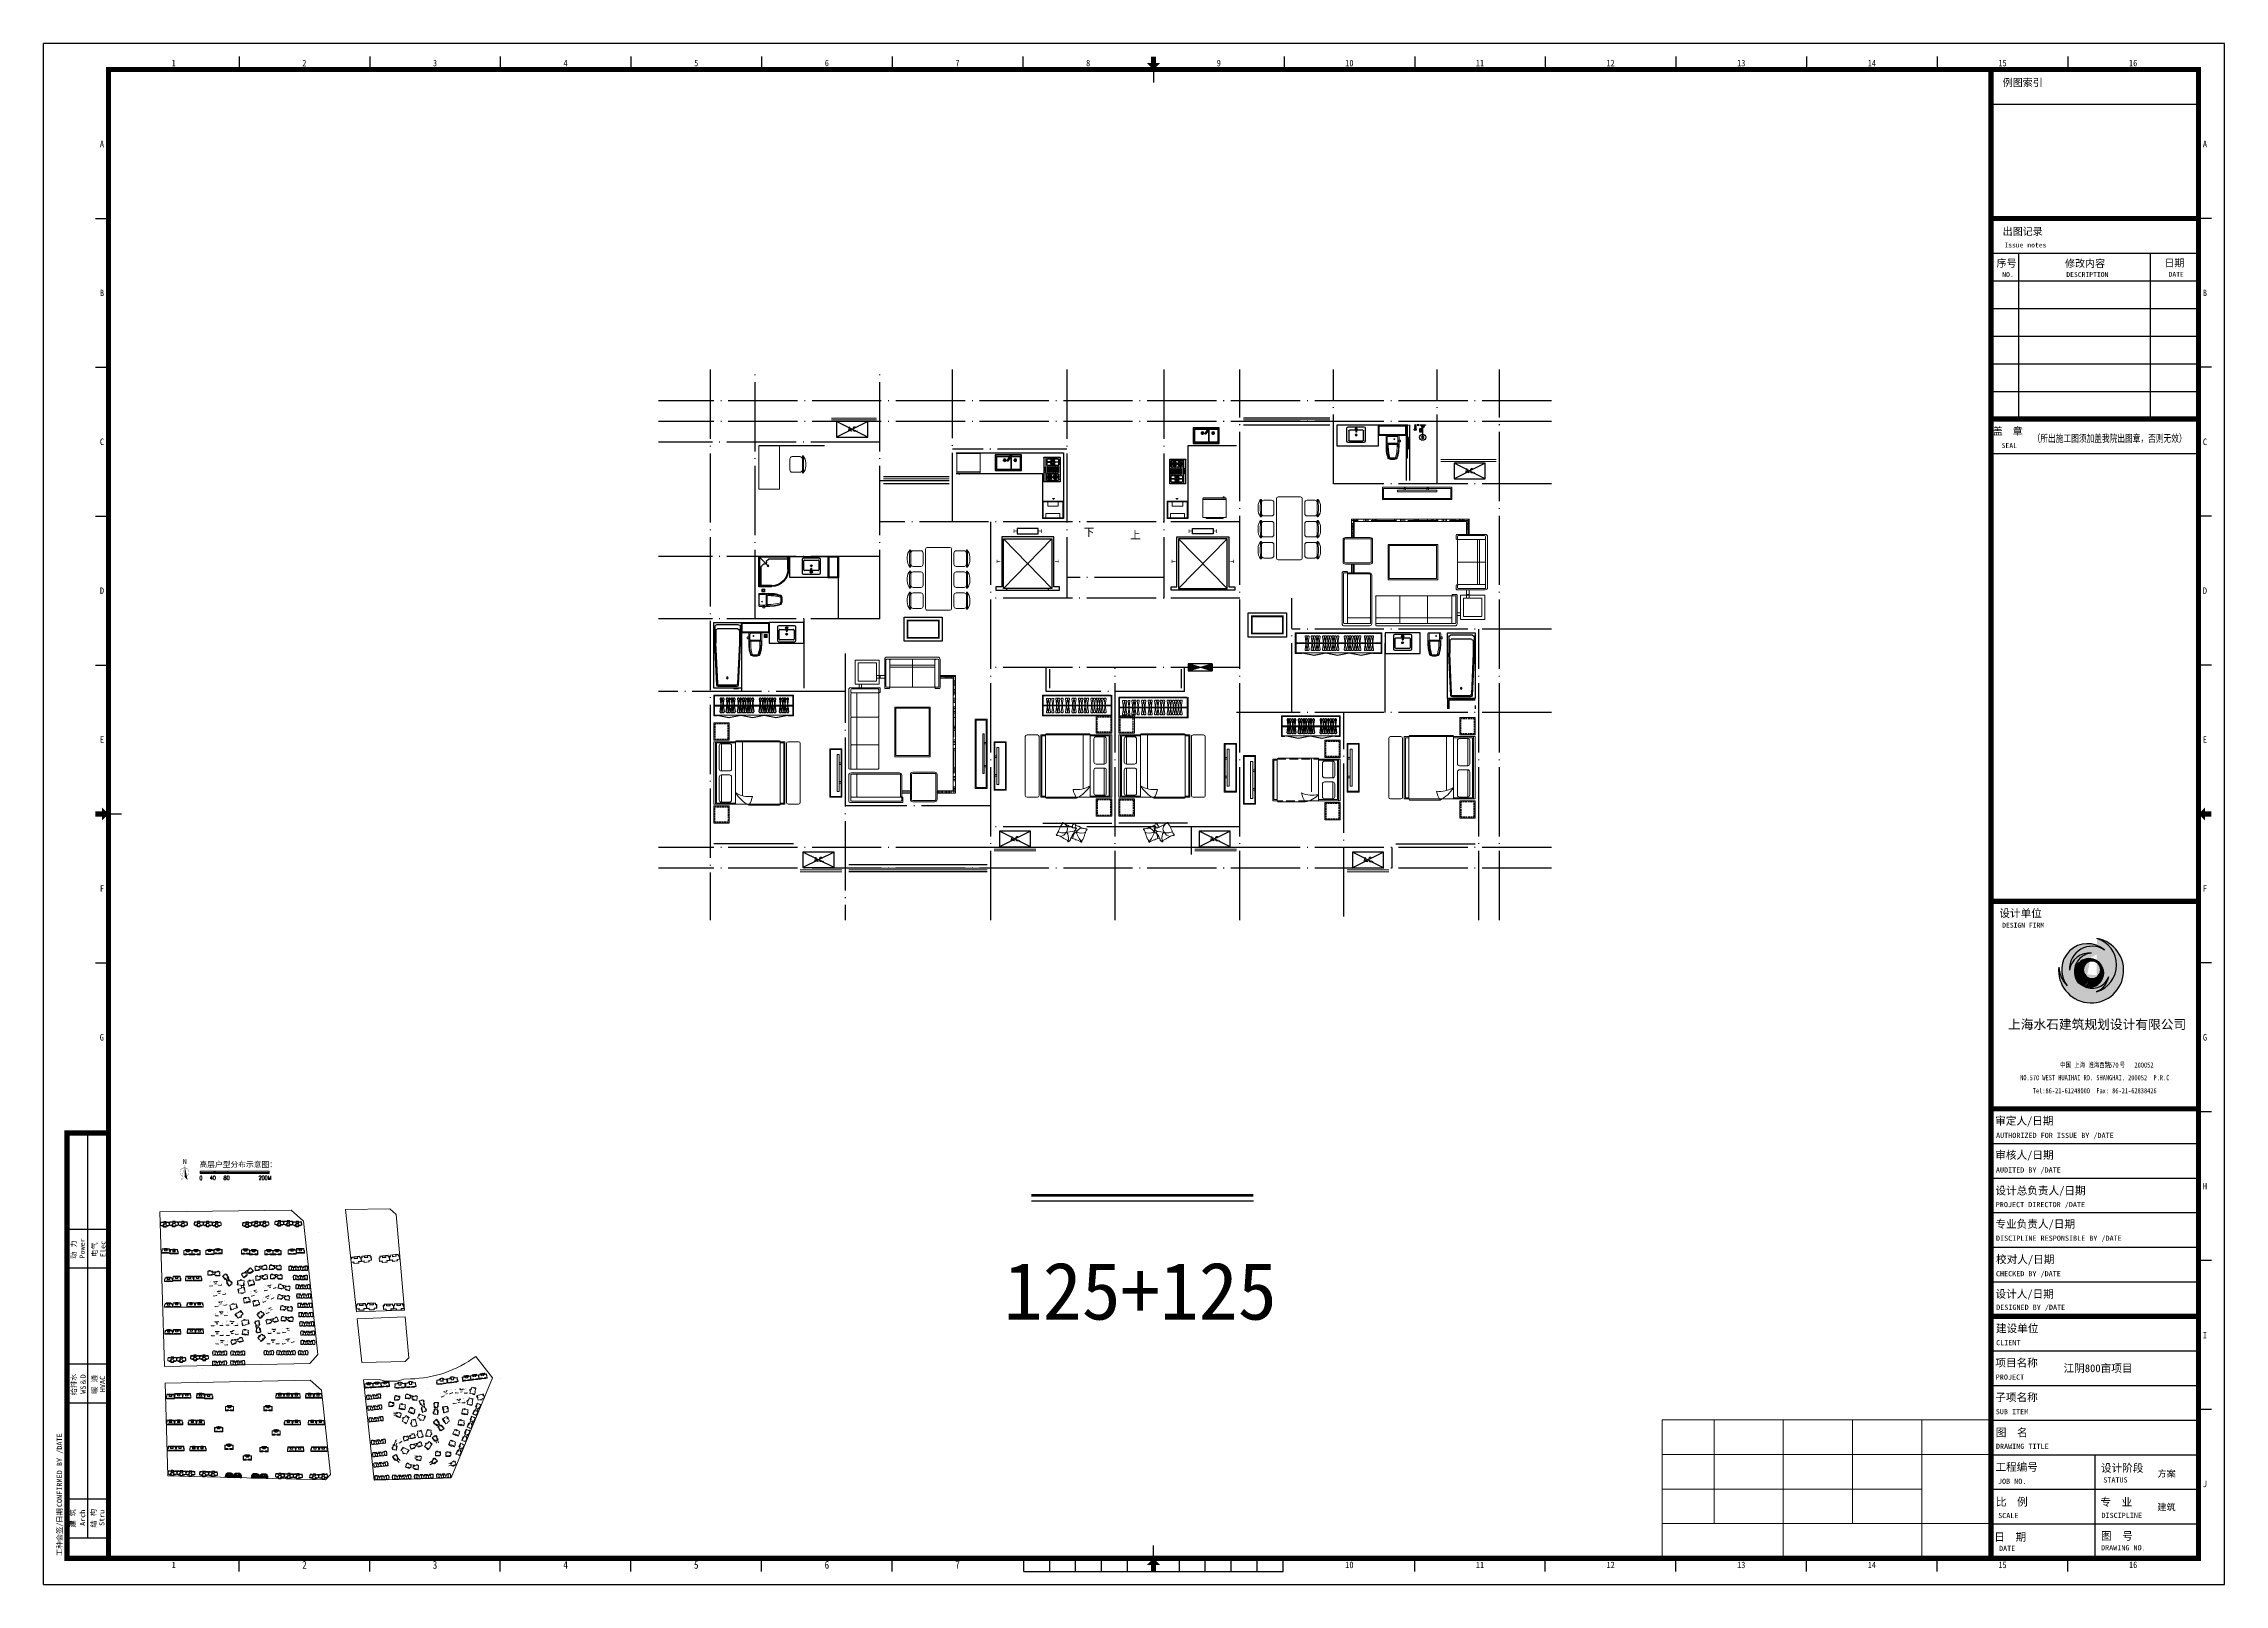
# Model space of a CAD drawing. Extents: x 65861 to 180383, y -19954 to 24543.
# Drawn here: x 117383 to 180383, y -19954 to 24543 of the extents above; entities that cross this region are included whole.
import ezdxf
from ezdxf.enums import TextEntityAlignment as Align

# ---------------------------------------------------------------- set-up
doc = ezdxf.new("R2010")
doc.units = 0
doc.header["$LTSCALE"] = 1000
doc.header["$MEASUREMENT"] = 0
for name, pattern in [('ACAD_ISO02W100', [15, 12, -3]), ('DASH', [0.35, 0.25, -0.1]), ('DOTE', [2.42, 2, -0.2, 0.02, -0.2])]:
    doc.linetypes.add(name, pattern=pattern)
for name, color, linetype, lineweight in [('140', 2, 'Continuous', 5), ('7-环境', 159, 'Continuous', 5), ('901T4', 2, 'Continuous', 5), ('DingDianTu', 5, 'Continuous', 0), ('s2', 1, 'Continuous', 5), ('Text-I', 7, 'Continuous', 5), ('五金', 136, 'Continuous', 9), ('图框', 7, 'Continuous', 5), ('家具', 33, 'Continuous', 9), ('房建名称', 7, 'Continuous', 0), ('移动家具', 41, 'Continuous', 20), ('面积', 190, 'Continuous', 5)]:
    doc.layers.add(name, color=color, linetype=linetype, lineweight=lineweight)
for name, color, linetype in [('14PUB_DIM', 14, 'Continuous'), ('DIM_SYMB', 3, 'Continuous'), ('DOTE', 1, 'DOTE'), ('fd', 4, 'Continuous'), ('hz', 254, 'Continuous'), ('PUB_TEXT', 255, 'Continuous'), ('STAIR', 2, 'Continuous'), ('tk', 253, 'Continuous'), ('WALL', 9, 'Continuous'), ('厨卫', 154, 'Continuous'), ('厨卫设备', 6, 'Continuous'), ('洁具', 150, 'Continuous'), ('看线', 5, 'Continuous'), ('空调', 8, 'Continuous'), ('管井', 236, 'Continuous'), ('虚线', 251, 'Continuous'), ('轻质隔墙', 143, 'Continuous')]:
    doc.layers.add(name, color=color, linetype=linetype)
doc.styles.add('-黑体', font='SIMHEI.TTF', dxfattribs={"width": 0.8})
doc.styles.add('C-2007.06.19$0$C-05.28(ok)$0$STANDARD', font='GBENOR', dxfattribs={"bigfont": 'GBCBIG'})
doc.styles.add('DIM_FONT', font='SIMPLEX.shx', dxfattribs={"width": 0.8})
doc.styles.add('GHHXMJ_DIM', font='SimSun.ttf')
doc.styles.add('TKZ1', font='SIMHEI.TTF', dxfattribs={"width": 0.7})
doc.styles.add('图签栏', font='SimSun.ttf')
doc.styles.add('黑体', font='SIMHEI.TTF', dxfattribs={"width": 0.85, "height": 10})

msp = doc.modelspace()

# ---------------------------------------------------------------- texts
at = {"layer": 'PUB_TEXT', "style": '黑体'}
for s, p in [('下', (147583, 10319)), ('上', (148923, 10239))]:
    msp.add_text(s, height=225, dxfattribs=at).set_placement(p, align=Align.CENTER)
at = {"layer": 'PUB_TEXT', "linetype": 'ByBlock', "style": 'GHHXMJ_DIM'}
msp.add_text('N', height=140, dxfattribs=at).set_placement((121406, -7812))
at = {"layer": 'PUB_TEXT', "style": 'GHHXMJ_DIM'}
msp.add_text('高层户型分布示意图：', height=160, dxfattribs=at).set_placement((123005, -7827), align=Align.MIDDLE_CENTER)
at = {"layer": 'PUB_TEXT', "color": 7, "style": '-黑体'}
msp.add_text('125+125', height=1657.2, dxfattribs=at).set_placement((149064, -11479), align=Align.MIDDLE_CENTER)
at = {"layer": '图框', "style": 'DIM_FONT', "width": 0.7}
for s, p in [('0', (121883, -8279)), ('40', (122184, -8275)), ('80', (122580, -8276)), ('200M', (123594, -8274))]:
    msp.add_text(s, height=120, dxfattribs=at).set_placement(p)
at = {"layer": '家具', "style": 'DIM_FONT', "width": 0.7, "flags": 9}
for tag, p, s in [('XSIZE', (153853, 7214), '54'), ('YSIZE', (153853, 7214), '450'), ('XSIZE', (153917, 7214), '54'), ('YSIZE', (153917, 7214), '450'), ('XSIZE', (154032, 7214), '54'), ('YSIZE', (154032, 7214), '450'), ('XSIZE', (154096, 7214), '54'), ('YSIZE', (154096, 7214), '450'), ('XSIZE', (154170, 7214), '54'), ('YSIZE', (154170, 7214), '450'), ('XSIZE', (154234, 7214), '54'), ('YSIZE', (154234, 7214), '450'), ('XSIZE', (154357, 7214), '54'), ('YSIZE', (154357, 7214), '450'), ('XSIZE', (154422, 7214), '54'), ('YSIZE', (154422, 7214), '450'), ('XSIZE', (154495, 7214), '54'), ('YSIZE', (154495, 7214), '450'), ('XSIZE', (154560, 7214), '54'), ('YSIZE', (154560, 7214), '450'), ('XSIZE', (154633, 7214), '54'), ('YSIZE', (154633, 7214), '450'), ('XSIZE', (154698, 7214), '54'), ('YSIZE', (154698, 7214), '450'), ('XSIZE', (154771, 7214), '54'), ('YSIZE', (154771, 7214), '450'), ('XSIZE', (154986, 7214), '54'), ('YSIZE', (154986, 7214), '450'), ('XSIZE', (155060, 7214), '54'), ('YSIZE', (155060, 7214), '450'), ('XSIZE', (155124, 7214), '54'), ('YSIZE', (155124, 7214), '450'), ('XSIZE', (155198, 7214), '54'), ('YSIZE', (155198, 7214), '450'), ('XSIZE', (155272, 7214), '54'), ('YSIZE', (155272, 7214), '450'), ('XSIZE', (155336, 7214), '54'), ('YSIZE', (155336, 7214), '450'), ('XSIZE', (155410, 7214), '54'), ('YSIZE', (155410, 7214), '450'), ('XSIZE', (155566, 7214), '54'), ('YSIZE', (155566, 7214), '450'), ('XSIZE', (155640, 7214), '54'), ('YSIZE', (155640, 7214), '450'), ('XSIZE', (155704, 7214), '54'), ('YSIZE', (155704, 7214), '450'), ('XSIZE', (155778, 7214), '54'), ('YSIZE', (155778, 7214), '450')]:
    msp.add_attdef(tag, p, s, height=0.5, rotation=180, dxfattribs=at)

# ---------------------------------------------------------------- blocks, each defined once
blk = doc.blocks.new('图框')
h = blk.add_hatch(color=256)
edge = h.paths.add_edge_path()
edge.add_ellipse((-63199, -481063), major_axis=(686, 0), ratio=1, start_angle=93.06125, end_angle=187.2562, ccw=False)
edge.add_ellipse((-63322, -481142), major_axis=(770, 0), ratio=1, start_angle=83.53957, end_angle=171.43553)
edge.add_ellipse((-63213, -480982), major_axis=(871, 0), ratio=1, start_angle=56.56443, end_angle=183.00451, ccw=False)
edge.add_ellipse((-63386, -481010), major_axis=(999, 0), ratio=1, start_angle=49.14594, end_angle=218.75149)
edge.add_ellipse((-63388, -480847), major_axis=(-1107, 0), ratio=1, start_angle=363.29715, end_angle=405.43011, ccw=False)
edge.add_ellipse((-63246, -481041), major_axis=(-1254, 0), ratio=1, start_angle=-5.96131, end_angle=259.86154)
edge.add_ellipse((-63340, -480832), major_axis=(-1073, 0), ratio=1, start_angle=106.44548, end_angle=252.95012, ccw=False)
edge.add_ellipse((-63306, -481165), major_axis=(745, 0), ratio=1, start_angle=-68.7932, end_angle=-8.26705)
edge.add_ellipse((-63207, -481059), major_axis=(-673, 0), ratio=1, start_angle=65.44009, end_angle=161.52311, ccw=False)
edge.add_ellipse((-63326, -481141), major_axis=(-554, 0), ratio=1, start_angle=360.85108, end_angle=433.12296, ccw=False)
h = blk.add_hatch()
h.set_pattern_fill('ANSI31', color=256, scale=6118.035339, style=0)
h.set_pattern_definition([(45, (-106270.35, -472353.21), (-27.03815, 27.03815), [])])
edge = h.paths.add_edge_path()
edge.add_ellipse((-63326, -481141), major_axis=(-554, 0), ratio=1, start_angle=180.00009, end_angle=360.85117)
edge.add_ellipse((-63326, -481141), major_axis=(554, 0), ratio=1, start_angle=180.85074, end_angle=359.99966)
edge = h.paths.add_edge_path(flags=16)
edge.add_ellipse((-63215, -481017), major_axis=(-337, 0), ratio=1, start_angle=180.00001, end_angle=360.00001, ccw=False)
edge.add_ellipse((-63215, -481017), major_axis=(337, 0), ratio=1, start_angle=180, end_angle=360, ccw=False)
for p, q in [((-58108, -445311), (-142208, -445311)), ((-142208, -504711), (-142208, -445311)), ((-58108, -504711), (-58108, -445311)), ((-134671, -445811), (-134671, -446311)), ((-129633, -445811), (-129633, -446311)), ((-124596, -445811), (-124596, -446311)), ((-119558, -445811), (-119558, -446311)), ((-114521, -445811), (-114521, -446311)), ((-109483, -445811), (-109483, -446311)), ((-104446, -445811), (-104446, -446311)), ((-99408, -446311), (-99408, -446811)), ((-94371, -445811), (-94371, -446311)), ((-89333, -445811), (-89333, -446311)), ((-84296, -445811), (-84296, -446311)), ((-79258, -445811), (-79258, -446311)), ((-74221, -445811), (-74221, -446311)), ((-69183, -445811), (-69183, -446311)), ((-64146, -445811), (-64146, -446311)), ((-67108, -447645), (-59108, -447645)), ((-140208, -452051), (-139708, -452051)), ((-67108, -452051), (-59108, -452051)), ((-58608, -452051), (-59108, -452051)), ((-67108, -453385), (-59108, -453385)), ((-66042, -453385), (-66042, -459785)), ((-60975, -453385), (-60975, -459785)), ((-67108, -454451), (-59108, -454451)), ((-67108, -455518), (-59108, -455518)), ((-67108, -456585), (-59108, -456585)), ((-140208, -457791), (-139708, -457791)), ((-67108, -457651), (-59108, -457651)), ((-58608, -457791), (-59108, -457791)), ((-67108, -458718), (-59108, -458718)), ((-67108, -459785), (-59108, -459785)), ((-67108, -461118), (-59108, -461118)), ((-67108, -461118), (-59108, -461118)), ((-140208, -463531), (-139708, -463531)), ((-58608, -463531), (-59108, -463531)), ((-140208, -469271), (-139708, -469271)), ((-58608, -469271), (-59108, -469271)), ((-139708, -475011), (-139208, -475011)), ((-140208, -480751), (-139708, -480751)), ((-58608, -480751), (-59108, -480751)), ((-58608, -486491), (-59108, -486491)), ((-141308, -487311), (-139708, -487311)), ((-141308, -487311), (-139708, -487311)), ((-140508, -502911), (-140508, -487311)), ((-67108, -487711), (-59108, -487711)), ((-67108, -489045), (-59108, -489045)), ((-141308, -491011), (-139708, -491011)), ((-67108, -490378), (-59108, -490378)), ((-67108, -491711), (-59108, -491711)), ((-141308, -492511), (-139708, -492511)), ((-58608, -492231), (-59108, -492231)), ((-67108, -493045), (-59108, -493045)), ((-67108, -495711), (-59108, -495711)), ((-141308, -496211), (-139708, -496211)), ((-141308, -497711), (-139708, -497711)), ((-67108, -497045), (-59108, -497045)), ((-67108, -498378), (-59108, -498378)), ((-58608, -497971), (-59108, -497971)), ((-67108, -499711), (-59108, -499711)), ((-63108, -499711), (-63108, -503711)), ((-67108, -501045), (-59108, -501045)), ((-141308, -501411), (-139708, -501411)), ((-141308, -502911), (-139708, -502911)), ((-67108, -502378), (-59108, -502378)), ((-134671, -504211), (-134671, -503711)), ((-129633, -504211), (-129633, -503711)), ((-124596, -504211), (-124596, -503711)), ((-119558, -504211), (-119558, -503711)), ((-114521, -504211), (-114521, -503711)), ((-109483, -504211), (-109483, -503711)), ((-104408, -504211), (-104408, -503711)), ((-103408, -504211), (-103408, -503711)), ((-102408, -504211), (-102408, -503711)), ((-101408, -504211), (-101408, -503711)), ((-100408, -504211), (-100408, -503711)), ((-99408, -503711), (-99408, -503211)), ((-98408, -504211), (-98408, -503711)), ((-97408, -504211), (-97408, -503711)), ((-96408, -504211), (-96408, -503711)), ((-95408, -504211), (-95408, -503711)), ((-94408, -504211), (-94408, -503711)), ((-89333, -504211), (-89333, -503711)), ((-84296, -504211), (-84296, -503711)), ((-79258, -504211), (-79258, -503711)), ((-74221, -504211), (-74221, -503711)), ((-69183, -504211), (-69183, -503711)), ((-64146, -504211), (-64146, -503711)), ((-104408, -504211), (-94408, -504211)), ((-142208, -504711), (-58108, -504711))]:
    blk.add_line(p, q)
at = {"const_width": 200}
for points in [[(-99408, -446061), (-99408, -445811)], [(-67108, -446311), (-67108, -503711)], [(-67108, -452051), (-59108, -452051)], [(-67108, -459785), (-59108, -459785)], [(-139958, -475011), (-140208, -475011)], [(-58858, -475011), (-58608, -475011)], [(-67108, -478378), (-59108, -478378)], [(-67108, -478378), (-59108, -478378)], [(-67108, -486378), (-59108, -486378)], [(-67108, -486378), (-59108, -486378)], [(-139708, -503711), (-141308, -503711), (-141308, -487311), (-139708, -487311)], [(-67108, -494378), (-59108, -494378)], [(-99408, -503961), (-99408, -504211)]]:
    blk.add_lwpolyline(points, dxfattribs=at)
blk.add_lwpolyline([(-59108, -446311), (-139708, -446311), (-139708, -503711), (-59108, -503711)], close=True, dxfattribs=at)
for centre, major_axis, start_param, end_param in [((-63246, -481041), (1254, 0), 3.037548, 7.677032), ((-63386, -481010), (-999, 0), 3.999352, 6.959527), ((-63213, -480982), (871, 0), 0.987236, 3.194031), ((-63340, -480832), (-1073, 0), 1.857824, 4.414813), ((-63388, -480847), (1107, 0), 3.199138, 3.934497), ((-63322, -481142), (-770, 0), 4.599634, 6.133708), ((-63199, -481063), (686, 0), 1.624225, 3.268238), ((-63326, -481141), (-554, 0), 1.276237, 6.29804), ((-63326, -481141), (554, 0), -6.689621188105122e-07, 6.283184638217468), ((-63215, -481017), (-337, 0), 3.141595, 9.42478), ((-63207, -481059), (673, 0), 4.283737, 5.960702), ((-63306, -481165), (745, 0), -1.200668, -0.144287)]:
    blk.add_ellipse(centre, major_axis=major_axis, ratio=1, start_param=start_param, end_param=end_param)
for points in [[(-99658, -446061), (-99158, -446061), (-99408, -446311)], [(-139958, -475261), (-139958, -474761), (-139708, -475011)], [(-58858, -475261), (-58858, -474761), (-59108, -475011)], [(-99658, -503961), (-99158, -503961), (-99408, -503711)]]:
    blk.add_solid(points)
at = {"style": 'TKZ1'}
for s, height, width, p in [('1', 250, 0.85, (-137190, -446061)), ('2', 250, 0.85, (-132152, -446061)), ('3', 250, 0.85, (-127115, -446061)), ('4', 250, 0.85, (-122077, -446061)), ('5', 250, 0.85, (-117040, -446061)), ('6', 250, 0.85, (-112002, -446061)), ('7', 250, 0.85, (-106965, -446061)), ('8', 250, 0.85, (-101927, -446061)), ('9', 250, 0.85, (-96890, -446061)), ('10', 250, 0.85, (-91852, -446061)), ('11', 250, 0.85, (-86815, -446061)), ('12', 250, 0.85, (-81777, -446061)), ('13', 250, 0.85, (-76740, -446061)), ('14', 250, 0.85, (-71702, -446061)), ('15', 250, 0.85, (-66665, -446061)), ('16', 250, 0.85, (-61627, -446061)), ('A', 250, 0.85, (-139958, -449181)), ('A', 250, 0.85, (-58858, -449181)), ('B', 250, 0.85, (-139958, -454921)), ('B', 250, 0.85, (-58858, -454921)), ('C', 250, 0.85, (-139958, -460661)), ('C', 250, 0.85, (-58858, -460661)), ('D', 250, 0.85, (-139958, -466401)), ('D', 250, 0.85, (-58858, -466401)), ('E', 250, 0.85, (-139958, -472141)), ('E', 250, 0.85, (-58858, -472141)), ('F', 250, 0.85, (-139958, -477881)), ('F', 250, 0.85, (-58858, -477881)), ('G', 250, 0.85, (-139964, -483621)), ('G', 250, 0.85, (-58858, -483621)), ('NO.570 WEST HUAIHAI RD. SHANGHAI. 200052  P.R.C', 200, 0.75, (-63108, -485178)), ('中国 上海 淮海西路   号    ', 200, 0.75, (-62944, -484678)), ('570     200052 ', 200, 0.75, (-61637, -484691)), ('Tel:86-21-61248000  Fax: 86-21-62838426', 200, 0.75, (-63108, -485678)), ('H', 250, 0.85, (-58858, -489361)), ('I', 250, 0.85, (-58858, -495101)), ('J', 250, 0.85, (-58858, -500841)), ('1', 250, 0.85, (-137190, -503961)), ('2', 300, 0.85, (-132152, -503961)), ('3', 300, 0.85, (-127115, -503961)), ('4', 300, 0.85, (-122077, -503961)), ('5', 300, 0.85, (-117040, -503961)), ('6', 300, 0.85, (-112002, -503961)), ('7', 300, 0.85, (-106965, -503961)), ('10', 250, 0.85, (-91852, -503961)), ('11', 250, 0.85, (-86815, -503961)), ('12', 250, 0.85, (-81777, -503961)), ('13', 250, 0.85, (-76740, -503961)), ('14', 250, 0.85, (-71702, -503961)), ('15', 250, 0.85, (-66665, -503961)), ('16', 250, 0.85, (-61627, -503961))]:
    blk.add_text(s, height=height, dxfattribs=dict(at, width=width)).set_placement(p, align=Align.MIDDLE)
for s, height, style, p in [('例图索引', 282.8, '图签栏', (-66658, -446953)), ('出图记录', 282.8, '图签栏', (-66658, -452693)), ('Issue notes', 188.55, '图签栏', (-66594, -453169)), ('序号', 282.8, '图签栏', (-66893, -453919)), ('NO.', 188.6, '图签栏', (-66675, -454310)), ('修改内容', 282.8, '图签栏', (-64254, -453925)), ('DESCRIPTION', 188.55, '图签栏', (-64204, -454309)), ('日期', 282.8, '图签栏', (-60420, -453908)), ('DATE', 188.6, '图签栏', (-60260, -454298)), ('盖  章', 282.8, '图签栏', (-67041, -460388)), ('SEAL', 188.6, '图签栏', (-66698, -460902)), ('DESIGN FIRM', 188.55, '图签栏', (-66679, -479393)), ('审定人/日期', 300, '图签栏', (-66948, -486989)), ('AUTHORIZED FOR ISSUE BY /DATE', 200, '图签栏', (-66914, -487503)), ('AUDITED BY /DATE', 200, '图签栏', (-66920, -488835)), ('审核人/日期', 300, '图签栏', (-66943, -488309)), ('设计总负责人/日期', 300, '图签栏', (-66937, -489681)), ('PROJECT DIRECTOR /DATE', 200, '图签栏', (-66924, -490169)), ('专业负责人/日期', 300, '图签栏', (-66936, -490968)), ('DISCIPLINE RESPONSIBLE BY /DATE', 200, '图签栏', (-66917, -491465)), ('CHECKED BY /DATE', 200, '图签栏', (-66918, -492834)), ('校对人/日期', 300, '图签栏', (-66913, -492333)), ('设计人/日期', 300, '图签栏', (-66934, -493667)), ('DESIGNED BY /DATE', 200, '图签栏', (-66908, -494128)), ('建设单位', 300, '图签栏', (-66916, -494992)), ('CLIENT', 200, '图签栏', (-66912, -495495)), ('项目名称', 300, '图签栏', (-66940, -496318)), ('江阴800亩项目', 300, 'TKZ1', (-64310, -496529)), ('PROJECT', 200, '图签栏', (-66924, -496821)), ('子项名称', 300, '图签栏', (-66940, -497651)), ('SUB ITEM', 200, '图签栏', (-66924, -498154)), ('图  名', 300, '图签栏', (-66923, -499005)), ('DRAWING TITLE', 200, '图签栏', (-66918, -499487)), ('工程编号', 300, '图签栏', (-66938, -500337)), ('设计阶段', 300, '图签栏', (-62868, -500376)), ('方案', 250, 'TKZ1', (-60684, -500565)), ('JOB NO.', 200, '图签栏', (-66839, -500836)), ('STATUS', 200, '图签栏', (-62779, -500784)), ('比  例', 300, '图签栏', (-66919, -501681)), ('SCALE', 200, '图签栏', (-66833, -502157)), ('专  业', 300, '图签栏', (-62891, -501686)), ('DISCIPLINE', 200, '图签栏', (-62848, -502152)), ('建筑', 250, 'TKZ1', (-60690, -501860)), ('日  期', 300, '图签栏', (-66983, -503034)), ('图  号', 300, '图签栏', (-62866, -502994)), ('DATE', 200, '图签栏', (-66800, -503422)), ('DRAWING NO.', 200, '图签栏', (-62864, -503400))]:
    blk.add_text(s, height=height, dxfattribs=dict(style=style)).set_placement(p)
at = {"style": '图签栏', "width": 0.75}
blk.add_text('（所出施工图须加盖我院出图章，否则无效）', height=282.83, dxfattribs=at).set_placement((-65504, -460671))
for s, height, style, p in [('设计单位', 300, '图签栏', (-65967, -478828)), ('上海水石建筑规划设计有限公司', 360, 'TKZ1', (-63016, -483114))]:
    blk.add_text(s, height=height, dxfattribs=dict(style=style)).set_placement(p, align=Align.MIDDLE)
at = {"style": '图签栏'}
for s, p in [('动 力', (-141052, -491804)), ('电气', (-140252, -491804)), ('给排水', (-141052, -497004)), ('暖 通', (-140252, -497004)), ('建 筑', (-141093, -502161)), ('结 构', (-140293, -502161))]:
    blk.add_text(s, height=200, rotation=90, dxfattribs=at).set_placement(p, align=Align.MIDDLE)
for s, height, p in [('Power', 200, (-140620, -492150)), ('Elec', 200, (-139823, -492092)), ('WS＆D', 200, (-140586, -497361)), ('HVAC', 200, (-139840, -497300)), ('CONFIRMED BY /DATE', 202.02, (-141497, -501733)), ('日期', 202, (-141496, -502339)), ('Arch', 200, (-140606, -502458)), ('Stru', 200, (-139864, -502458)), ('工种会签/', 202, (-141494, -503617))]:
    blk.add_text(s, height=height, rotation=90, dxfattribs=at).set_placement(p)
blk = doc.blocks.new('A$C25AA54E1')
for p, q in [((781, 2780), (884, 2780)), ((781, 2709), (884, 2709)), ((918, 2994), (918, 2234)), ((1011, 3017), (942, 3017)), ((1034, 2994), (1034, 2234)), ((1711, 3017), (1058, 3017)), ((3211, 2846), (1058, 2846)), ((1734, 2996), (1734, 2234)), ((2511, 3017), (1758, 3017)), ((2534, 2996), (2534, 2234)), ((3211, 3017), (2558, 3017)), ((3380, 2996), (3380, 1606)), ((4070, 3017), (3403, 3017)), ((4025, 2846), (3403, 2846)), ((4047, 2994), (4047, 1574)), ((4140, 3017), (4070, 3017)), ((4163, 2994), (4163, 1574)), ((64, 1915), (65, 1985)), ((65, 1869), (64, 1915)), ((87, 1892), (849, 1891)), ((87, 1892), (849, 1891)), ((88, 2008), (848, 2007)), ((88, 1892), (848, 1891)), ((236, 592), (236, 1892)), ((293, 592), (293, 1892)), ((503, 2041), (503, 2042)), ((536, 2283), (536, 2042)), ((603, 2178), (536, 2178)), ((606, 2283), (606, 2042)), ((871, 1984), (871, 1914)), ((941, 2211), (1012, 2211)), ((64, 569), (65, 1872)), ((1476, 1717), (2845, 1717)), ((1476, 761), (1476, 1717)), ((2845, 1717), (2845, 761)), ((4110, 1265), (3391, 1265)), ((4047, 1584), (3402, 1584)), ((3860, 1302), (3860, 1551)), ((3876, 1551), (3876, 1303)), ((3918, 1551), (3918, 1302)), ((3930, 1300), (3930, 1551)), ((4140, 1551), (4070, 1551)), ((65, 1242), (871, 1241)), ((2845, 761), (1476, 761)), ((3360, 1234), (3360, 597)), ((4141, 597), (4141, 1234)), ((64, 499), (64, 569)), ((87, 592), (848, 591)), ((87, 476), (848, 475)), ((536, 440), (536, 0)), ((606, 292), (536, 292)), ((603, 250), (536, 250)), ((606, 208), (536, 208)), ((606, 158), (536, 158)), ((606, 116), (536, 116)), ((606, 74), (536, 74)), ((1105, 44), (536, 44)), ((561, 440), (561, 0)), ((603, 440), (603, 128)), ((606, 86), (603, 86)), ((606, 440), (606, 70)), ((606, 70), (3860, 70)), ((686, 70), (686, 0)), ((728, 70), (728, 0)), ((770, 70), (770, 0)), ((812, 70), (812, 0)), ((871, 498), (871, 568)), ((938, 70), (938, 0)), ((979, 70), (979, 0)), ((1021, 70), (1021, 0)), ((1063, 70), (1063, 0)), ((1189, 70), (1189, 0)), ((1231, 70), (1231, 0)), ((1273, 70), (1273, 0)), ((1314, 70), (1314, 0)), ((1440, 70), (1440, 0)), ((2310, 44), (1440, 44)), ((1482, 70), (1482, 0)), ((1574, 70), (1574, 0)), ((1616, 70), (1616, 0)), ((1741, 70), (1741, 0)), ((1993, 70), (1993, 0)), ((2035, 70), (2035, 0)), ((2076, 70), (2076, 0)), ((2118, 70), (2118, 0)), ((2394, 70), (2394, 0)), ((2436, 70), (2436, 0)), ((2478, 70), (2478, 0)), ((2520, 70), (2520, 0)), ((2645, 70), (2645, 0)), ((3365, 44), (2645, 44)), ((2687, 70), (2687, 0)), ((3198, 70), (3198, 0)), ((3240, 70), (3240, 0)), ((3281, 70), (3281, 0)), ((3323, 70), (3323, 0)), ((3391, 566), (4110, 566)), ((3449, 70), (3449, 0)), ((3491, 70), (3491, 0)), ((3533, 70), (3533, 0)), ((3575, 70), (3575, 0)), ((3750, 70), (3750, 0)), ((3930, 44), (3750, 44)), ((3792, 70), (3792, 0)), ((3834, 70), (3834, 0)), ((3860, 70), (3860, 531)), ((3930, 507), (3860, 507)), ((3918, 465), (3860, 465)), ((3930, 416), (3860, 416)), ((3930, 374), (3860, 374)), ((3918, 297), (3860, 297)), ((3930, 255), (3860, 255)), ((3930, 213), (3860, 213)), ((3918, 171), (3860, 171)), ((3930, 122), (3860, 122)), ((3876, 531), (3876, 0)), ((3918, 531), (3918, 128)), ((3930, 86), (3918, 86)), ((3930, 0), (3930, 531)), ((536, 0), (3930, 0))]:
    blk.add_line(p, q)
at = {"ltscale": 20}
for p, q in [((884, 2199), (884, 3017)), ((918, 3081), (3211, 3081)), ((3234, 2997), (3234, 3061)), ((3234, 2234), (3234, 2996)), ((3347, 3015), (3347, 1617)), ((3413, 3081), (4163, 3081)), ((4198, 3046), (4198, 1539)), ((1, 1972), (0, 511)), ((883, 2042), (71, 2042)), ((1012, 2176), (906, 2176)), ((906, 1914), (906, 2019)), ((1712, 2211), (1057, 2211)), ((3212, 2211), (1757, 2211)), ((871, 614), (872, 1868)), ((1443, 1750), (2878, 1750)), ((1443, 728), (1443, 1750)), ((2878, 1750), (2878, 728)), ((4110, 1300), (3391, 1300)), ((4024, 1551), (3413, 1551)), ((4047, 1574), (4047, 1539)), ((4175, 1516), (4070, 1516)), ((2878, 728), (1443, 728)), ((3325, 1234), (3325, 597)), ((4176, 597), (4176, 1234)), ((882, 440), (70, 440)), ((905, 463), (905, 568)), ((3391, 531), (4110, 531))]:
    blk.add_line(p, q, dxfattribs=at)
blk.add_lwpolyline([(781, 2895), (781, 2199), (85, 2199), (85, 2895)], close=True, dxfattribs=at)
blk.add_lwpolyline([(698, 2812), (698, 2282), (169, 2282), (169, 2812)], close=True)
at = {"ltscale": 20, "extrusion": (0, 0, -1)}
for centre, major_axis, ratio, start_param, end_param in [((953, 3021), (-49.4, 49.4), 1, 5.45018, 6.544088), ((3211, 3058), (16.4, 16.4), 1, -0.785398, 0.696689), ((4163, 3046), (24.6, 24.6), 1, -0.785398, 0.785398), ((906, 2199), (16.2, 16.2), 1, 2.356194, 3.926991), ((1012, 2234), (-16.2, 16.2), 1, 2.356194, 3.926991), ((1012, 2193), (12.7, 12.7), 0.942987, -0.815786, 2.325807), ((1057, 2234), (-16.2, 16.2), 1, 3.926991, 5.497787), ((1712, 2234), (-16.2, 16.2), 1, 2.356194, 3.926991), ((1757, 2234), (16.2, 16.2), 1, 2.356194, 3.926991), ((2512, 2234), (-16.2, 16.2), 1, 2.356194, 3.926991), ((2557, 2234), (16.2, 16.2), 1, 2.356194, 3.926991), ((3212, 2234), (-16.2, 16.2), 1, 2.356194, 3.926991), ((4024, 1574), (16.2, 16.2), 1, 0.785398, 2.356194), ((4175, 1539), (-16.2, 16.2), 1, 2.356194, 3.926991)]:
    blk.add_ellipse(centre, major_axis=major_axis, ratio=ratio, start_param=start_param, end_param=end_param, dxfattribs=at)
at = {"extrusion": (0, 0, -1)}
for centre, major_axis, start_param, end_param in [((942, 2994), (16.4, 16.4), 3.926991, 5.497787), ((1011, 2994), (16.4, 16.4), -0.785398, 0.785398), ((1058, 2994), (16.4, 16.4), 3.926991, 5.497787), ((1058, 2869), (-16.4, 16.4), 3.926991, 5.409078), ((1711, 2994), (-16.4, 16.4), 0.785398, 2.267485), ((1758, 2994), (16.4, 16.4), 4.0157, 5.497787), ((2511, 2994), (-16.4, 16.4), 0.785398, 2.267485), ((2558, 2994), (16.4, 16.4), 4.0157, 5.497787), ((3211, 2994), (-16.4, 16.4), 0.785398, 2.267485), ((3211, 2822), (16.4, 16.4), -0.785398, 0.696689), ((3403, 2994), (16.4, 16.4), 4.0157, 5.497787), ((3403, 2869), (-16.4, 16.4), 3.926991, 5.409078), ((4023, 2994), (16.4, 16.4), -0.785398, 0.785398), ((4025, 2822), (-16.4, 16.4), 0.785398, 2.267485), ((4070, 2994), (-16.4, 16.4), 5.497787, 7.068583), ((4140, 2994), (16.4, 16.4), -0.785398, 0.785398), ((941, 2234), (16.2, 16.2), 2.356194, 3.926991), ((4070, 1574), (16.2, 16.2), 2.356194, 3.926991), ((4140, 1574), (-16.2, 16.2), 2.356194, 3.926991)]:
    blk.add_ellipse(centre, major_axis=major_axis, ratio=1, start_param=start_param, end_param=end_param, dxfattribs=at)
for centre, major_axis, start_param, end_param in [((1058, 2822), (16.4, 16.4), 0.785398, 2.267485), ((3211, 2869), (16.4, 16.4), 3.926991, 5.409078), ((3403, 2822), (16.4, 16.4), 0.785398, 2.267485), ((4025, 2869), (16.4, 16.4), 3.926991, 5.409078), ((88, 1915), (16.4, 16.4), 2.355029, 3.925825), ((88, 1869), (-16.4, 16.4), -0.786564, 0.784233), ((88, 1985), (-16.4, 16.4), -0.786564, 0.784233), ((89, 1869), (-16.4, 16.4), -0.697854, 0.784233), ((89, 1869), (16.4, 16.4), 0.872942, 2.355029), ((89, 1915), (-16.4, 16.4), 0.784233, 2.266319), ((89, 1915), (-16.4, 16.4), 0.784233, 2.266319), ((848, 1985), (16.2, 16.2), 5.496622, 7.067418), ((3391, 1234), (-22, 22), -0.785398, 0.785398), ((3402, 1606), (15.5, 15.5), 2.356194, 3.926991), ((4110, 1234), (22, 22), 5.497787, 7.068583), ((87, 615), (16.4, 16.4), 2.355029, 3.925825), ((87, 569), (-16.4, 16.4), -0.786564, 0.784233), ((87, 499), (-16.4, 16.4), 0.784233, 2.355029), ((848, 498), (-16.2, 16.2), 2.355029, 3.925825), ((3391, 597), (22, 22), 2.356194, 3.926991), ((4110, 597), (-22, 22), 2.356194, 3.926991)]:
    blk.add_ellipse(centre, major_axis=major_axis, ratio=1, start_param=start_param, end_param=end_param)
at = {"ltscale": 20}
for centre, major_axis, ratio, start_param, end_param in [((3413, 3015), (-46.6, 46.6), 1, -0.785398, 0.785398), ((71, 1972), (49.7, 49.7), 1, 0.785398, 2.356194), ((848, 1914), (-16.2, 16.2), 1, 2.355029, 3.925825), ((849, 1868), (16.2, 16.2), 1, 5.496622, 7.067418), ((849, 1868), (16.2, 16.2), 1, 5.496622, 7.067418), ((889, 1914), (12.4, 12.4), 0.984307, 2.347446, 5.489038), ((883, 2019), (-16.2, 16.2), 1, 3.925825, 5.496622), ((3391, 1234), (-46.6, 46.6), 1, -0.785398, 0.785398), ((3413, 1617), (46.6, 46.6), 1, 2.356194, 3.926991), ((4070, 1539), (16.2, 16.2), 1, 2.356194, 3.926991), ((4110, 1234), (46.6, 46.6), 1, 5.497787, 7.068583), ((70, 511), (49.7, 49.7), 1, 2.356194, 3.926991), ((848, 614), (-16.2, 16.2), 1, 2.355029, 3.925825), ((848, 568), (-16.2, 16.2), 1, 3.925825, 5.496622), ((888, 568), (12.4, 12.4), 0.984309, -0.794147, 2.347446), ((882, 463), (-16.2, 16.2), 1, 2.355029, 3.925825), ((3391, 597), (46.6, 46.6), 1, 2.356194, 3.926991), ((4110, 597), (-46.6, 46.6), 1, 2.356194, 3.926991)]:
    blk.add_ellipse(centre, major_axis=major_axis, ratio=ratio, start_param=start_param, end_param=end_param, dxfattribs=at)
blk = doc.blocks.new('A$C6F030B8F')
at = {"layer": '家具'}
for p, q in [((1766, 1279), (50, 1279)), ((93, 1709), (553, 1709)), ((98, 1641), (98, 1416)), ((166, 1349), (481, 1349)), ((273, 1809), (353, 1809)), ((548, 1641), (548, 1416)), ((701, 1709), (1161, 1709)), ((706, 1641), (706, 1416)), ((774, 1349), (1089, 1349)), ((882, 1809), (962, 1809)), ((1156, 1641), (1156, 1416)), ((1310, 1709), (1770, 1709)), ((1315, 1641), (1315, 1416)), ((1315, 1641), (1315, 1416)), ((1382, 1349), (1697, 1349)), ((1490, 1809), (1570, 1809)), ((1765, 1641), (1765, 1416)), ((0, 1229), (0, 579)), ((1816, 579), (1816, 1229)), ((50, 529), (1766, 529)), ((93, 100), (553, 100)), ((98, 167), (98, 392)), ((166, 460), (481, 460)), ((548, 167), (548, 392)), ((701, 100), (1161, 100)), ((706, 167), (706, 392)), ((774, 460), (1089, 460)), ((1156, 167), (1156, 392)), ((1310, 100), (1770, 100)), ((1315, 167), (1315, 392)), ((1382, 460), (1697, 460)), ((1765, 167), (1765, 392)), ((273, 0), (353, 0)), ((882, 0), (962, 0)), ((1490, 0), (1570, 0))]:
    blk.add_line(p, q, dxfattribs=at)
for centre, radius, start, end in [((50, 1229), 50, 90, 180), ((84, 1725), 10, 130.72654, 202.66999), ((93, 1729), 20, 202.66999, 270), ((283, 1493), 316, 91.76514, 130.72654), ((323, -969), 2713, 84.8023, 95.1977), ((166, 1641), 67.5, 90, 180), ((166, 1416), 67.5, 180, 270), ((363, 1493), 316, 49.27346, 91.76514), ((481, 1641), 67.5, 0, 90), ((481, 1416), 67.5, 270, 0), ((553, 1729), 20, 270, 337.33001), ((562, 1725), 10, 337.33001, 49.27346), ((692, 1725), 10, 130.72654, 202.66999), ((701, 1729), 20, 202.66999, 270), ((892, 1493), 316, 91.76514, 130.72654), ((931, -969), 2713, 84.8023, 95.1977), ((774, 1641), 67.5, 90, 180), ((774, 1416), 67.5, 180, 270), ((971, 1493), 316, 49.27346, 91.76514), ((1089, 1641), 67.5, 0, 90), ((1089, 1416), 67.5, 270, 0), ((1161, 1729), 20, 270, 337.33001), ((1171, 1725), 10, 337.33001, 49.27346), ((1301, 1725), 10, 130.72654, 202.66999), ((1310, 1729), 20, 202.66999, 270), ((1500, 1493), 316, 91.76514, 130.72654), ((1540, -969), 2713, 84.8023, 95.1977), ((1382, 1641), 67.5, 90, 180), ((1382, 1416), 67.5, 180, 270), ((1580, 1493), 316, 49.27346, 91.76514), ((1697, 1641), 67.5, 0, 90), ((1697, 1416), 67.5, 270, 0), ((1766, 1229), 50, 0, 90), ((1770, 1729), 20, 270, 337.33001), ((1779, 1725), 10, 337.33001, 49.27346), ((50, 579), 50, 180, 270), ((84, 84), 10, 157.33001, 229.27346), ((93, 80), 20, 90, 157.33001), ((283, 315), 316, 229.27346, 268.23486), ((323, 2778), 2713, 264.8023, 275.1977), ((166, 392), 67.5, 90, 180), ((166, 167), 67.5, 180, 270), ((363, 315), 316, 268.23486, 310.72654), ((481, 392), 67.5, 0, 90), ((481, 167), 67.5, 270, 0), ((553, 80), 20, 22.66999, 90), ((562, 84), 10, 310.72654, 22.66999), ((692, 84), 10, 157.33001, 229.27346), ((701, 80), 20, 90, 157.33001), ((892, 315), 316, 229.27346, 268.23486), ((931, 2778), 2713, 264.8023, 275.1977), ((774, 392), 67.5, 90, 180), ((774, 167), 67.5, 180, 270), ((971, 315), 316, 268.23486, 310.72654), ((1089, 392), 67.5, 0, 90), ((1089, 167), 67.5, 270, 0), ((1161, 80), 20, 22.66999, 90), ((1171, 84), 10, 310.72654, 22.66999), ((1310, 80), 20, 90, 157.33001), ((1301, 84), 10, 157.33001, 229.27346), ((1500, 315), 316, 229.27346, 268.23486), ((1540, 2778), 2713, 264.8023, 275.1977), ((1382, 392), 67.5, 90, 180), ((1382, 167), 67.5, 180, 270), ((1580, 315), 316, 268.23486, 310.72654), ((1697, 392), 67.5, 0, 90), ((1697, 167), 67.5, 270, 0), ((1766, 579), 50, 270, 0), ((1770, 80), 20, 22.66999, 90), ((1779, 84), 10, 310.72654, 22.66999)]:
    blk.add_arc(centre, radius, start, end, dxfattribs=at)
blk = doc.blocks.new('XFS')
at = {"layer": '14PUB_DIM'}
blk.add_hatch(color=256, dxfattribs=at).paths.add_polyline_path([(1104652, -51269), (1104452, -51269), (1104652, -51969), (1104452, -51969)])
for p, q in [((1104452, -51969), (1104652, -51269)), ((1104452, -51269), (1104652, -51969))]:
    blk.add_line(p, q, dxfattribs=at)
blk.add_lwpolyline([(1104452, -51969), (1104652, -51969), (1104652, -51269), (1104452, -51269)], close=True, dxfattribs=at)
blk.add_lwpolyline([(1104652, -51269), (1104452, -51269), (1104652, -51969), (1104452, -51969), (1104652, -51269)], dxfattribs=at)
blk = doc.blocks.new('R37777777777')
at = {"layer": '家具', "ltscale": 0.5}
blk.add_lwpolyline([(1083652, -53169), (1083302, -53169), (1083302, -55169), (1083652, -55169)], close=True, dxfattribs=at)
at = {"layer": '家具', "ltscale": 40}
for points in [[(1083622, -53199), (1083332, -53199), (1083332, -55139), (1083622, -55139)], [(1083520, -54741), (1083566, -54741), (1083566, -53597), (1083520, -53597)], [(1083566, -53886), (1083632, -53886), (1083632, -53847), (1083566, -53847)], [(1083566, -54550), (1083632, -54550), (1083632, -54511), (1083566, -54511)]]:
    blk.add_lwpolyline(points, close=True, dxfattribs=at)
blk = doc.blocks.new('333333333333333333333333')
at = {"layer": '家具'}
for p, q in [((1106032, -52869), (1104052, -52869)), ((1104052, -52869), (1104052, -53469)), ((1106032, -52889), (1104072, -52889)), ((1104072, -52889), (1104072, -53449)), ((1106032, -52889), (1106032, -53449)), ((1106052, -52869), (1106052, -53469)), ((1104052, -53469), (1106052, -53469)), ((1106032, -53159), (1104072, -53159)), ((1106032, -53179), (1104072, -53179)), ((1106032, -53449), (1104072, -53449)), ((1104161, -53361), (1104215, -52986)), ((1104161, -52986), (1104215, -53361)), ((1104196, -52964), (1104181, -52964)), ((1104196, -53384), (1104181, -53384)), ((1104226, -53361), (1104280, -52986)), ((1104226, -52986), (1104280, -53361)), ((1104260, -52964), (1104246, -52964)), ((1104260, -53384), (1104246, -53384)), ((1104321, -53361), (1104375, -52986)), ((1104321, -52986), (1104375, -53361)), ((1104355, -52964), (1104341, -52964)), ((1104355, -53384), (1104341, -53384)), ((1104429, -53356), (1104483, -52981)), ((1104429, -52981), (1104483, -53356)), ((1104463, -52959), (1104449, -52959)), ((1104463, -53379), (1104449, -53379)), ((1104493, -53356), (1104547, -52981)), ((1104493, -52981), (1104547, -53356)), ((1104527, -52959), (1104513, -52959)), ((1104527, -53379), (1104513, -53379)), ((1104588, -53356), (1104642, -52981)), ((1104588, -52981), (1104642, -53356)), ((1104622, -52959), (1104608, -52959)), ((1104622, -53379), (1104608, -53379)), ((1104712, -53356), (1104766, -52981)), ((1104712, -52981), (1104766, -53356)), ((1104746, -52959), (1104732, -52959)), ((1104746, -53379), (1104732, -53379)), ((1104777, -53356), (1104831, -52981)), ((1104777, -52981), (1104831, -53356)), ((1104811, -52959), (1104797, -52959)), ((1104811, -53379), (1104797, -53379)), ((1104900, -53356), (1104954, -52981)), ((1104900, -52981), (1104954, -53356)), ((1104934, -52959), (1104920, -52959)), ((1104934, -53379), (1104920, -53379)), ((1104964, -53356), (1105018, -52981)), ((1104964, -52981), (1105018, -53356)), ((1104998, -52959), (1104984, -52959)), ((1104998, -53379), (1104984, -53379)), ((1105085, -53356), (1105139, -52981)), ((1105085, -52981), (1105139, -53356)), ((1105119, -52959), (1105105, -52959)), ((1105119, -53379), (1105105, -53379)), ((1105159, -53356), (1105213, -52981)), ((1105159, -52981), (1105213, -53356)), ((1105193, -52959), (1105179, -52959)), ((1105193, -53379), (1105179, -53379)), ((1105250, -53356), (1105304, -52981)), ((1105250, -52981), (1105304, -53356)), ((1105284, -52959), (1105270, -52959)), ((1105284, -53379), (1105270, -53379)), ((1105324, -53356), (1105378, -52981)), ((1105324, -52981), (1105378, -53356)), ((1105358, -52959), (1105344, -52959)), ((1105358, -53379), (1105344, -53379)), ((1105449, -53356), (1105503, -52981)), ((1105449, -52981), (1105503, -53356)), ((1105483, -52959), (1105468, -52959)), ((1105483, -53379), (1105468, -53379)), ((1105523, -53356), (1105577, -52981)), ((1105523, -52981), (1105577, -53356)), ((1105557, -52959), (1105543, -52959)), ((1105557, -53379), (1105543, -53379)), ((1105604, -53356), (1105658, -52981)), ((1105604, -52981), (1105658, -53356)), ((1105639, -52959), (1105624, -52959)), ((1105639, -53379), (1105624, -53379)), ((1105674, -53356), (1105728, -52981)), ((1105674, -52981), (1105728, -53356)), ((1105708, -52959), (1105694, -52959)), ((1105708, -53379), (1105694, -53379)), ((1105748, -53356), (1105802, -52981)), ((1105748, -52981), (1105802, -53356)), ((1105782, -52959), (1105768, -52959)), ((1105782, -53379), (1105768, -53379)), ((1105829, -53356), (1105883, -52981)), ((1105829, -52981), (1105883, -53356)), ((1105864, -52959), (1105849, -52959)), ((1105864, -53379), (1105849, -53379))]:
    blk.add_line(p, q, dxfattribs=at)
for centre, start, end in [((1104181, -52984), 90, 187.59464), ((1104181, -53364), 172.40536, 270), ((1104196, -52984), 352.40536, 90), ((1104196, -53364), 270, 7.59464), ((1104246, -52984), 90, 187.59464), ((1104246, -53364), 172.40536, 270), ((1104260, -52984), 352.40536, 90), ((1104260, -53364), 270, 7.59464), ((1104341, -52984), 90, 187.59464), ((1104341, -53364), 172.40536, 270), ((1104355, -52984), 352.40536, 90), ((1104355, -53364), 270, 7.59464), ((1104449, -52979), 90, 187.59464), ((1104449, -53359), 172.40536, 270), ((1104463, -52979), 352.40536, 90), ((1104463, -53359), 270, 7.59464), ((1104513, -52979), 90, 187.59464), ((1104513, -53359), 172.40536, 270), ((1104527, -52979), 352.40536, 90), ((1104527, -53359), 270, 7.59464), ((1104608, -52979), 90, 187.59464), ((1104608, -53359), 172.40536, 270), ((1104622, -52979), 352.40536, 90), ((1104622, -53359), 270, 7.59464), ((1104732, -52979), 90, 187.59464), ((1104732, -53359), 172.40536, 270), ((1104746, -52979), 352.40536, 90), ((1104746, -53359), 270, 7.59464), ((1104797, -52979), 90, 187.59464), ((1104797, -53359), 172.40536, 270), ((1104811, -52979), 352.40536, 90), ((1104811, -53359), 270, 7.59464), ((1104920, -52979), 90, 187.59464), ((1104920, -53359), 172.40536, 270), ((1104934, -52979), 352.40536, 90), ((1104934, -53359), 270, 7.59464), ((1104984, -52979), 90, 187.59464), ((1104984, -53359), 172.40536, 270), ((1104998, -52979), 352.40536, 90), ((1104998, -53359), 270, 7.59464), ((1105105, -52979), 90, 187.59464), ((1105105, -53359), 172.40536, 270), ((1105119, -52979), 352.40536, 90), ((1105119, -53359), 270, 7.59464), ((1105179, -52979), 90, 187.59464), ((1105179, -53359), 172.40536, 270), ((1105193, -52979), 352.40536, 90), ((1105193, -53359), 270, 7.59464), ((1105270, -52979), 90, 187.59464), ((1105270, -53359), 172.40536, 270), ((1105284, -52979), 352.40536, 90), ((1105284, -53359), 270, 7.59464), ((1105344, -52979), 90, 187.59464), ((1105344, -53359), 172.40536, 270), ((1105358, -52979), 352.40536, 90), ((1105358, -53359), 270, 7.59464), ((1105468, -52979), 90, 187.59464), ((1105468, -53359), 172.40536, 270), ((1105483, -52979), 352.40536, 90), ((1105483, -53359), 270, 7.59464), ((1105543, -52979), 90, 187.59464), ((1105543, -53359), 172.40536, 270), ((1105557, -52979), 352.40536, 90), ((1105557, -53359), 270, 7.59464), ((1105624, -52979), 90, 187.59464), ((1105624, -53359), 172.40536, 270), ((1105639, -52979), 352.40536, 90), ((1105639, -53359), 270, 7.59464), ((1105694, -52979), 90, 187.59464), ((1105694, -53359), 172.40536, 270), ((1105708, -52979), 352.40536, 90), ((1105708, -53359), 270, 7.59464), ((1105768, -52979), 90, 187.59464), ((1105768, -53359), 172.40536, 270), ((1105782, -52979), 352.40536, 90), ((1105782, -53359), 270, 7.59464), ((1105849, -52979), 90, 187.59464), ((1105849, -53359), 172.40536, 270), ((1105864, -52979), 352.40536, 90), ((1105864, -53359), 270, 7.59464)]:
    blk.add_arc(centre, 20, start, end, dxfattribs=at)
blk = doc.blocks.new('A$C45025D1E')
for p, q in [((1620, 50), (220, 1490)), ((1620, 1490), (220, 50)), ((320, 0), (320, 50)), ((1520, 0), (1520, 50))]:
    blk.add_line(p, q)
for points in [[(1670, 100), (1670, 1540), (170, 1540), (170, 100), (0, 100), (0, 0), (1840, 0), (1840, 100)], [(220, 50), (220, 1490), (1620, 1490), (1620, 50)], [(1220, 1635), (1220, 1785), (620, 1785), (620, 1635)]]:
    blk.add_lwpolyline(points, close=True)
at = {"const_width": 18}
for points in [[(520, 1760), (520, 1660)], [(620, 1710), (520, 1710)], [(1220, 1710), (1320, 1710)], [(1320, 1760), (1320, 1660)], [(30, 885), (30, 785)], [(130, 835), (30, 835)], [(1710, 835), (1810, 835)], [(1810, 885), (1810, 785)]]:
    blk.add_lwpolyline(points, dxfattribs=at)
blk = doc.blocks.new('rrr3')
at = {"layer": '家具', "lineweight": 9, "ltscale": 0.2}
for p, q in [((1241634, 372147), (1241738, 372068)), ((1241634, 371750), (1241737, 371764)), ((1241825, 371898), (1241736, 371878)), ((1241737, 371764), (1241859, 371738)), ((1241738, 372068), (1241869, 371992)), ((1241882, 371917), (1241825, 371898)), ((1241859, 371738), (1241911, 371693)), ((1241869, 371992), (1241924, 371975)), ((1241924, 371975), (1241882, 371917)), ((1241892, 372103), (1241906, 372206)), ((1241924, 371975), (1241892, 372103)), ((1241906, 372206), (1241926, 372242)), ((1241910, 371916), (1241966, 371940)), ((1241911, 371693), (1241930, 371879)), ((1241911, 371693), (1241993, 371724)), ((1241924, 371975), (1241987, 372024)), ((1241924, 371975), (1242018, 371963)), ((1241930, 371879), (1241966, 371929)), ((1241966, 371940), (1242010, 371957)), ((1241966, 371929), (1241975, 371941)), ((1241987, 372024), (1242035, 372089)), ((1241993, 371724), (1242076, 371704)), ((1242033, 371961), (1242127, 371949)), ((1242035, 372089), (1242035, 372182)), ((1242076, 371704), (1242139, 371650)), ((1241818, 371625), (1241780, 371530)), ((1241780, 371530), (1241784, 371506)), ((1241911, 371693), (1241818, 371625)), ((1241911, 371693), (1241883, 371626)), ((1241883, 371626), (1241887, 371558)), ((1241887, 371558), (1241904, 371460)), ((1241904, 371460), (1241910, 371456))]:
    blk.add_line(p, q, dxfattribs=at)
for centre, radius, start, end in [((1241643, 371754), 12.7, 141.18639, 273.24549), ((1241688, 371718), 69.7, 135.8726, 141.18639), ((1241639, 372146), 4.43, 103.28084, 176.05164), ((1241669, 372144), 35.2, 176.05164, 200.34521), ((1241693, 372153), 60.1, 200.34521, 218.58539), ((1241639, 372145), 6.3, 36.57918, 103.28084), ((1241605, 371798), 45.2, 315.8726, 322.47126), ((1241338, 372004), 383, 322.47126, 323.7837), ((1241656, 372157), 14.2, 216.57918, 259.59261), ((1241646, 371706), 35.9, 27.29024, 93.24549), ((1241584, 372066), 79.2, 22.70692, 38.58539), ((1242179, 371388), 660, 142.78491, 143.7837), ((1241667, 372219), 77.1, 259.59261, 267.27138), ((1241826, 371655), 218, 136.47756, 142.78491), ((1240885, 371774), 837, 20.12867, 22.70692), ((1241664, 372157), 15.3, 267.27138, 284.57091), ((1241658, 372180), 39.3, 284.57091, 296.81793), ((1241725, 371752), 77.4, 125.89357, 136.47756), ((1236888, 370309), 5094, 19.08362, 20.12867), ((1241517, 372459), 352, 296.81793, 300.90563), ((1238925, 370302), 3097, 26.41465, 27.29024), ((1241693, 371796), 22.6, 81.95082, 125.89357), ((1241702, 371864), 45.8, 261.95082, 292.41622), ((1241598, 372324), 194, 300.90563, 309.70047), ((1238730, 370946), 3145, 16.60846, 19.08362), ((1241336, 372751), 1005, 292.41622, 295.05285), ((1241774, 372112), 81, 116.07349, 129.70047), ((1241824, 372008), 197, 107.8396, 116.07349), ((1241632, 371811), 117, 10.73662, 16.60846), ((1241048, 373369), 1687, 295.05285, 297.08835), ((1242378, 370289), 2003, 105.26254, 107.8396), ((1241103, 373260), 1565, 297.08835, 299.93597), ((1242285, 370631), 1648, 103.841, 105.26254), ((1241991, 371718), 214, 112.23548, 119.93597), ((1241760, 372761), 545, 283.841, 286.31224), ((1241862, 372410), 180, 286.31224, 290.77727), ((1240982, 374731), 2662, 290.77727, 291.9373), ((1241948, 372332), 75.5, 291.9373, 315.09547), ((1242014, 372267), 16.8, 84.64276, 135.09547), ((1242001, 371979), 23.1, 292.23548, 342.81326), ((1242015, 372277), 5.8, 27.29586, 84.64276), ((1241975, 372257), 50.9, 8.64435, 27.29586), ((1242028, 371970), 4.67, 19.37993, 162.81326), ((1242087, 372239), 63, 172.216, 188.22934), ((1241966, 372255), 59.9, 352.216, 8.64435), ((1242451, 372291), 430, 188.22934, 196.35275), ((1242023, 371969), 9.2, 355.74068, 19.37993), ((1242066, 371966), 34, 175.74068, 187.98224), ((1242226, 371988), 195, 187.98224, 194.88069), ((1241864, 371892), 179, 7.67836, 14.88069), ((1242636, 372346), 624, 196.35275, 203.0962), ((1241971, 371906), 71.2, 355.48816, 7.67836), ((1242108, 371896), 66.3, 175.48816, 188.12157), ((1242158, 371903), 117, 188.12157, 201.00435), ((1244985, 372988), 3145, 201.00435, 203.4795), ((1242386, 370902), 1005, 108.02034, 109.34478), ((1247433, 374391), 5838, 203.0962, 203.45233), ((1242089, 371815), 45.8, 77.55494, 108.02034), ((1236479, 369639), 6102, 23.10398, 23.45233), ((1240237, 371243), 2016, 22.01877, 23.10398), ((1242104, 371882), 22.6, 257.55494, 301.49769), ((1246773, 373765), 5094, 203.4795, 204.52455), ((1244978, 373160), 3097, 202.01877, 202.89436), ((1242075, 371928), 77.4, 301.49769, 312.08167), ((1242158, 371969), 35.9, 202.89436, 268.84961), ((1241981, 372033), 218, 312.08167, 318.38902), ((1241650, 372327), 660, 318.38902, 319.38782), ((1242442, 371648), 383, 138.07538, 139.38782), ((1242157, 371920), 12.7, 316.7905, 88.84961), ((1242191, 371873), 45.2, 131.47671, 138.07538), ((1242115, 371959), 69.7, 311.47671, 316.7905), ((1243505, 372577), 2016, 206.41465, 207.49986), ((1247129, 374463), 6102, 207.49986, 207.84822), ((1236572, 368886), 5838, 27.49208, 27.84822), ((1241197, 371293), 624, 20.74863, 27.49208), ((1241379, 371361), 430, 12.62522, 20.74863), ((1241737, 371442), 63, 356.61188, 12.62522), ((1241859, 371434), 59.9, 176.61188, 193.04023), ((1241851, 371432), 50.9, 193.04023, 211.69174), ((1241812, 371409), 5.8, 211.69174, 269.03864), ((1241812, 371420), 16.8, 269.03864, 319.49135), ((1241883, 371360), 75.5, 116.33318, 139.49135), ((1243030, 369042), 2662, 115.17315, 116.33318), ((1241974, 371288), 180, 110.70812, 115.17315), ((1242103, 370946), 545, 108.23689, 110.70812), ((1241417, 373029), 1648, 288.23689, 289.65842), ((1241298, 373364), 2003, 289.65842, 292.23548), ((1241981, 371691), 197, 292.23548, 300.46937), ((1242040, 371592), 81, 300.46937, 314.09635), ((1242231, 371394), 194, 125.30151, 134.09635), ((1242322, 371265), 352, 121.21381, 125.30151), ((1242900, 371998), 837, 204.52455, 207.1028), ((1242160, 371533), 39.3, 108.96679, 121.21381), ((1242153, 371556), 15.3, 91.66726, 108.96679), ((1242154, 371494), 77.1, 83.98849, 91.66726), ((1242225, 371652), 79.2, 207.1028, 222.98127), ((1242161, 371556), 14.2, 40.97506, 83.98849), ((1242123, 371557), 60.1, 24.74109, 42.98127), ((1242176, 371570), 6.3, 220.97506, 287.67673), ((1242146, 371568), 35.2, 0.44752, 24.74109), ((1242177, 371568), 4.43, 287.67673, 0.44752)]:
    blk.add_arc(centre, radius, start, end, dxfattribs=at)
blk = doc.blocks.new('yz')
at = {"layer": '家具'}
for p, q in [((2145761, 194992), (2145301, 194992)), ((2145306, 194924), (2145306, 194699)), ((2145581, 195092), (2145482, 195092)), ((2145756, 194924), (2145756, 194699)), ((2145689, 194632), (2145374, 194632))]:
    blk.add_line(p, q, dxfattribs=at)
for centre, radius, start, end in [((2145292, 195008), 10, 130.72654, 202.66999), ((2145301, 195012), 20, 202.66999, 270), ((2145492, 194776), 316, 91.76514, 130.72654), ((2145531, 192314), 2713, 84.8023, 95.1977), ((2145374, 194924), 67.5, 90, 180), ((2145374, 194699), 67.5, 180, 270), ((2145571, 194776), 316, 49.27346, 88.23486), ((2145689, 194924), 67.5, 0, 90), ((2145689, 194699), 67.5, 270, 0), ((2145761, 195012), 20, 270, 337.33001), ((2145771, 195008), 10, 337.33001, 49.27346)]:
    blk.add_arc(centre, radius, start, end, dxfattribs=at)
blk = doc.blocks.new('111')
at = {"layer": '空调', "linetype": 'ACAD_ISO02W100'}
for p, q in [((1000, 0), (0, 500)), ((1000, 500), (0, 0))]:
    blk.add_line(p, q, dxfattribs=at)
blk.add_lwpolyline([(0, 500), (0, 0), (1000, 0), (1000, 500)], close=True, dxfattribs=at)
at = {"layer": 'Text-I', "style": 'DIM_FONT', "width": 0.8}
blk.add_text('A.C.', height=140, dxfattribs=at).set_placement((675, 262), align=Align.MIDDLE_RIGHT)
blk = doc.blocks.new('A$C1BE601A8')
at = {"layer": '洁具', "color": 0}
for p, q in [((0, 0), (0, 450)), ((0, 450), (757, 450)), ((757, 0), (0, 0)), ((10, 10), (10, 440)), ((10, 440), (747, 440)), ((747, 10), (10, 10)), ((41, 393), (41, 50)), ((273, 408), (56, 408)), ((56, 35), (273, 35)), ((226, 300), (130, 300)), ((178, 248), (178, 348)), ((288, 50), (288, 393)), ((315, 427), (293, 411)), ((293, 411), (390, 273)), ((311, 393), (311, 50)), ((412, 288), (315, 427)), ((695, 408), (326, 408)), ((326, 35), (695, 35)), ((534, 300), (438, 300)), ((486, 248), (486, 348)), ((710, 50), (710, 393)), ((747, 440), (747, 10)), ((757, 450), (757, 0))]:
    blk.add_line(p, q, dxfattribs=at)
for centre, radius in [((178, 300), 36.1), ((178, 300), 27.1), ((486, 300), 36.1), ((486, 300), 27.1)]:
    blk.add_circle(centre, radius, dxfattribs=at)
for centre, radius, start, end in [((56, 393), 15, 90, 180), ((56, 50), 15, 180, 270), ((273, 393), 15, 0, 90), ((273, 50), 15, 270, 0), ((304, 419), 21.7, 342.60679, 267.3353), ((326, 393), 15, 90, 180), ((326, 50), 15, 180, 270), ((401, 281), 13.3, 214.97105, 34.97105), ((695, 393), 15, 0, 90), ((695, 50), 15, 270, 0)]:
    blk.add_arc(centre, radius, start, end, dxfattribs=at)
blk = doc.blocks.new('ddfdf')
at = {"layer": '洁具', "color": 0}
for p, q in [((15801, -30110), (15801, -30822)), ((16261, -30111), (15801, -30110)), ((15826, -30314), (15826, -30189)), ((15834, -30314), (15834, -30189)), ((15856, -30159), (16163, -30159)), ((15856, -30167), (16163, -30167)), ((15952, -30159), (15957, -30157)), ((15968, -30208), (15952, -30159)), ((15957, -30157), (15973, -30206)), ((15973, -30206), (15968, -30208)), ((16062, -30157), (16046, -30206)), ((16046, -30206), (16051, -30208)), ((16051, -30208), (16067, -30159)), ((16067, -30159), (16062, -30157)), ((16185, -30189), (16185, -30315)), ((16193, -30189), (16193, -30315)), ((16201, -30822), (16202, -30111)), ((16271, -30121), (16271, -30812)), ((15801, -30822), (16261, -30822)), ((15829, -30248), (15829, -30252)), ((15947, -30248), (15829, -30248)), ((15829, -30252), (15947, -30252)), ((15829, -30682), (15829, -30686)), ((15904, -30682), (15829, -30682)), ((15829, -30686), (15904, -30686)), ((15831, -30750), (15831, -30624)), ((15832, -30556), (15832, -30379)), ((15832, -30379), (15849, -30379)), ((15849, -30556), (15832, -30556)), ((15839, -30750), (15839, -30624)), ((15849, -30379), (15849, -30556)), ((16163, -30337), (15856, -30336)), ((16163, -30345), (15856, -30344)), ((15861, -30594), (16167, -30595)), ((15861, -30602), (16167, -30603)), ((16167, -30772), (15861, -30772)), ((16167, -30780), (15861, -30780)), ((15878, -30556), (15878, -30380)), ((15878, -30380), (15894, -30380)), ((15894, -30556), (15878, -30556)), ((15894, -30380), (15894, -30556)), ((15904, -30686), (15904, -30682)), ((15923, -30556), (15923, -30380)), ((15923, -30380), (15940, -30380)), ((15940, -30556), (15923, -30556)), ((15937, -30595), (15937, -30654)), ((15942, -30595), (15937, -30595)), ((15937, -30654), (15942, -30654)), ((15937, -30780), (15937, -30720)), ((15937, -30720), (15942, -30720)), ((15942, -30780), (15937, -30780)), ((15940, -30380), (15940, -30556)), ((15942, -30654), (15942, -30595)), ((15942, -30720), (15942, -30780)), ((15947, -30252), (15947, -30248)), ((15968, -30295), (15952, -30344)), ((15952, -30344), (15957, -30346)), ((15957, -30346), (15973, -30297)), ((15973, -30297), (15968, -30295)), ((15968, -30556), (15968, -30380)), ((15968, -30380), (15985, -30380)), ((15985, -30556), (15968, -30556)), ((15968, -30684), (15968, -30688)), ((16063, -30684), (15968, -30684)), ((15968, -30688), (16063, -30688)), ((15985, -30380), (15985, -30556)), ((16014, -30556), (16014, -30380)), ((16014, -30380), (16030, -30380)), ((16030, -30556), (16014, -30556)), ((16030, -30380), (16030, -30556)), ((16046, -30297), (16051, -30295)), ((16062, -30346), (16046, -30297)), ((16051, -30295), (16067, -30344)), ((16059, -30556), (16059, -30380)), ((16059, -30380), (16076, -30380)), ((16076, -30556), (16059, -30556)), ((16067, -30344), (16062, -30346)), ((16063, -30688), (16063, -30684)), ((16072, -30252), (16072, -30248)), ((16072, -30248), (16190, -30248)), ((16190, -30253), (16072, -30252)), ((16076, -30380), (16076, -30556)), ((16095, -30595), (16095, -30654)), ((16099, -30595), (16095, -30595)), ((16095, -30654), (16099, -30654)), ((16095, -30780), (16095, -30720)), ((16095, -30720), (16099, -30720)), ((16099, -30780), (16095, -30780)), ((16099, -30654), (16099, -30595)), ((16099, -30720), (16099, -30780)), ((16104, -30556), (16104, -30380)), ((16104, -30380), (16121, -30380)), ((16121, -30556), (16104, -30556)), ((16121, -30380), (16121, -30556)), ((16126, -30690), (16126, -30685)), ((16126, -30685), (16199, -30685)), ((16199, -30690), (16126, -30690)), ((16150, -30556), (16150, -30380)), ((16150, -30380), (16166, -30380)), ((16166, -30556), (16150, -30556)), ((16166, -30380), (16166, -30556)), ((16189, -30625), (16189, -30750)), ((16190, -30248), (16190, -30253)), ((16197, -30625), (16197, -30750)), ((16199, -30685), (16199, -30690))]:
    blk.add_line(p, q, dxfattribs=at)
for centre, radius in [((16013, -30253), 70.1), ((16013, -30253), 47.3), ((16013, -30253), 41.8), ((16013, -30253), 25.3), ((15936, -30685), 63.7), ((15936, -30685), 43), ((15936, -30685), 38), ((15936, -30685), 23), ((16096, -30687), 63.7), ((16096, -30687), 43), ((16096, -30687), 38), ((16096, -30687), 23), ((16235, -30426), 16.2), ((16238, -30542), 16.2), ((16240, -30485), 16.2)]:
    blk.add_circle(centre, radius, dxfattribs=at)
for centre, radius, start, end in [((15856, -30189), 30, 89.96104, 179.96104), ((15856, -30189), 22, 89.96104, 179.96104), ((16163, -30189), 30, 359.96104, 89.96104), ((16163, -30189), 22, 359.96104, 89.96104), ((16261, -30121), 10, 0, 89.96104), ((15856, -30314), 30, 179.96104, 269.96104), ((15861, -30624), 30, 89.96104, 179.96104), ((15861, -30750), 30, 179.96104, 269.96104), ((15856, -30314), 22, 179.96104, 269.96104), ((15861, -30624), 22, 89.96104, 179.96104), ((15861, -30750), 22, 179.96104, 269.96104), ((16163, -30315), 30, 269.96104, 359.96104), ((16163, -30315), 22, 269.96104, 359.96104), ((16167, -30625), 30, 359.96104, 89.96104), ((16167, -30625), 22, 359.96104, 89.96104), ((16167, -30750), 30, 269.96104, 359.96104), ((16167, -30750), 22, 269.96104, 359.96104), ((16261, -30812), 10, 269.96104, 0)]:
    blk.add_arc(centre, radius, start, end, dxfattribs=at)
blk = doc.blocks.new('RRER')
at = {"layer": '家具', "color": 0}
for p, q in [((679817, 414121), (679817, 414112)), ((679822, 414112), (679817, 414112)), ((679817, 414102), (679817, 413577)), ((679822, 414102), (679817, 414102)), ((680487, 414112), (679822, 414112)), ((679822, 414112), (679822, 414102)), ((680487, 414102), (679822, 414102)), ((680463, 414152), (679845, 414152)), ((680401, 414174), (680434, 414174)), ((680401, 414152), (680401, 414174)), ((680434, 414152), (680434, 414174)), ((680487, 414112), (680487, 414102)), ((680487, 414112), (680492, 414112)), ((680487, 414102), (680492, 414102)), ((680492, 414121), (680492, 414112)), ((680492, 414102), (680492, 413577)), ((680492, 413577), (679817, 413577)), ((680402, 413561), (679908, 413561)), ((679908, 413561), (679908, 413551)), ((680402, 413551), (679908, 413551)), ((680402, 413561), (680402, 413551))]:
    blk.add_line(p, q, dxfattribs=at)
at = {"layer": '家具', "color": 0, "extrusion": (0, 0, -1)}
for centre, start_param, end_param in [((679845, 414121), 4.712389, 6.283185), ((680463, 414121), 0, 1.570796)]:
    blk.add_ellipse(centre, major_axis=(0, 31.5), ratio=0.9, start_param=start_param, end_param=end_param, dxfattribs=at)
blk = doc.blocks.new('lyf')
at = {"layer": '厨卫设备', "color": 0}
for p, q in [((34491, 16909), (34121, 16909)), ((34121, 16909), (34121, 16039)), ((34141, 16059), (34141, 16909)), ((34491, 16874), (34141, 16874)), ((34191, 16874), (34191, 16321)), ((34491, 16909), (34491, 16874)), ((34823, 16741), (34837, 16755)), ((34956, 16409), (34956, 16059)), ((34991, 16409), (34956, 16409)), ((34991, 16409), (34991, 16039)), ((34991, 16039), (34121, 16039)), ((34141, 16059), (34388, 16306)), ((34991, 16059), (34141, 16059)), ((34191, 16321), (34254, 16257)), ((34339, 16172), (34403, 16109)), ((34956, 16109), (34403, 16109))]:
    blk.add_line(p, q, dxfattribs=at)
blk.add_circle((34388, 16306), 20, dxfattribs=at)
for centre, radius, start, end in [((34491, 16409), 490, 0.00208, 90.00208), ((34491, 16409), 470, 0.00208, 90.00208), ((34279, 16197), 65, 337.62194, 112.38221)]:
    blk.add_arc(centre, radius, start, end, dxfattribs=at)
blk = doc.blocks.new('ma2')
at = {"layer": '厨卫', "color": 0}
for centre, radius, start, end in [((712, -340), 881, 175.71026, 198.29413), ((704, -353), 834, 180.18194, 198.49726)]:
    blk.add_arc(centre, radius, start, end, dxfattribs=at)
at = {"layer": '家具', "color": 0}
for p, q in [((0, 0), (-166, 0)), ((0, 0), (166, 0)), ((-189, -22), (-189, -274)), ((-180, -230), (-139, -212)), ((-180, -230), (-180, -316)), ((-180, -230), (0, -230)), ((-176, -279), (-176, -280)), ((-166, -274), (-171, -274)), ((-166, -253), (-166, -274)), ((-153, -36), (-153, -198)), ((-148, -235), (0, -235)), ((-139, -212), (0, -212)), ((0, -14), (-130, -14)), ((-130, -220), (0, -220)), ((-130, -250), (-130, -356)), ((0, -247), (-127, -247)), ((-119, -247), (0, -247)), ((0, -14), (130, -14)), ((139, -212), (0, -212)), ((130, -220), (0, -220)), ((180, -230), (0, -230)), ((148, -235), (0, -235)), ((119, -247), (0, -247)), ((0, -247), (127, -247)), ((130, -250), (130, -356)), ((180, -230), (139, -212)), ((153, -36), (153, -198)), ((166, -253), (166, -274)), ((166, -274), (171, -274)), ((176, -279), (176, -280)), ((180, -125), (180, -165)), ((180, -230), (180, -316)), ((192, -118), (187, -118)), ((192, -172), (187, -172)), ((189, -22), (189, -122)), ((189, -121), (189, -130)), ((189, -137), (189, -146)), ((189, -153), (189, -162)), ((189, -170), (189, -274)), ((192, -118), (222, -118)), ((192, -172), (222, -172)), ((230, -125), (230, -165)), ((-77, -636), (-102, -636)), ((93, -660), (-93, -660)), ((-68, -636), (-77, -636)), ((-68, -636), (0, -636)), ((68, -636), (0, -636)), ((0, -660), (93, -660)), ((68, -636), (77, -636)), ((77, -636), (102, -636))]:
    blk.add_line(p, q, dxfattribs=at)
blk.add_circle((53, -94), 11.4, dxfattribs=at)
for centre, radius, start, end in [((-166, -22), 22.5, 90, 180), ((166, -22), 22.5, 0, 90), ((6806, -15), 7000, 182.12475, 183.60006), ((316, -367), 499, 170.01772, 190.11488), ((749, -321), 939, 188.17733, 199.53711), ((-171, -279), 4.5, 90, 180), ((594, -353), 776, 187.52368, 201.34013), ((-148, -253), 18, 90, 180), ((-130, -36), 22.5, 90, 180), ((-130, -198), 22.5, 180, 270), ((-127, -250), 3.6, 90, 180), ((-100, -611), 25.3, 193.74706, 265.38763), ((-70, -612), 18, 198.49726, 250.81875), ((-15, -386), 250, 255.84843, 273.40753), ((15, -386), 250, 266.59247, 284.15157), ((70, -612), 18, 289.18125, 341.50274), ((-704, -353), 834, 341.50274, 359.81806), ((100, -611), 25.3, 274.61237, 346.25294), ((-712, -340), 881, 341.70587, 4.28974), ((127, -250), 3.6, 0, 90), ((-594, -353), 776, 338.65987, 352.47632), ((130, -36), 22.5, 0, 90), ((130, -198), 22.5, 270, 0), ((-749, -321), 939, 340.46268, 351.82378), ((148, -253), 18, 0, 90), ((171, -279), 4.5, 0, 90), ((-316, -367), 499, 349.88512, 9.98228), ((187, -125), 7.2, 90, 180), ((187, -165), 7.2, 180, 270), ((-6806, -15), 7000, 356.39994, 357.87525), ((222, -125), 7.2, 0, 90), ((222, -165), 7.2, 270, 0), ((-123, -630), 13.5, 199.53711, 212.73514), ((-70, -597), 75.7, 212.73514, 236.25272), ((-116, -630), 13.5, 201.34013, 225.04567), ((117, -396), 344, 225.04567, 228.07767), ((-92, -626), 34, 231.93135, 272.57931), ((-13, -423), 257, 247.1573, 272.87904), ((13, -423), 257, 267.12096, 292.8427), ((92, -626), 34, 267.42069, 308.06865), ((70, -597), 75.7, 303.74728, 327.26486), ((-117, -396), 344, 311.92233, 314.95433), ((116, -630), 13.5, 314.95433, 338.65987), ((123, -630), 13.5, 327.26486, 340.46289)]:
    blk.add_arc(centre, radius, start, end, dxfattribs=at)
blk = doc.blocks.new('A$C56722DB7')
at = {"layer": '五金', "color": 0}
for points in [[(86, 86), (86, 0), (0, 0), (0, 86)], [(10, 43), (10, 42), (26, 42), (26, 43)], [(20, 66), (19, 65), (30, 54), (31, 55)], [(19, 20), (21, 19), (32, 30), (30, 31)], [(43, 76), (42, 76), (42, 60), (43, 60)], [(43, 10), (44, 10), (44, 26), (43, 26)], [(66, 66), (65, 67), (54, 56), (55, 55)], [(66, 19), (67, 21), (56, 32), (55, 30)], [(76, 43), (76, 44), (60, 44), (60, 43)]]:
    blk.add_lwpolyline(points, close=True, dxfattribs=at)
blk.add_circle((43, 43), 36.6, dxfattribs=at)
blk = doc.blocks.new('x6')
at = {"layer": '厨卫', "color": 0}
for p, q in [((227, 0), (-227, 0)), ((-265, -38), (-265, -419)), ((-227, -457), (227, -457)), ((-214, -387), (-214, -121)), ((-195, -102), (-16, -102)), ((195, -406), (-195, -406)), ((-19, -57), (-32, -57)), ((-13, -43), (-23, -34)), ((-13, -70), (-22, -80)), ((-16, -84), (-13, -158)), ((-13, -158), (13, -158)), ((0, -38), (0, -24)), ((0, -75), (0, -89)), ((22, -33), (13, -43)), ((23, -79), (13, -70)), ((16, -84), (13, -158)), ((16, -102), (195, -102)), ((19, -57), (32, -57)), ((214, -121), (214, -387)), ((265, -419), (265, -38))]:
    blk.add_line(p, q, dxfattribs=at)
for centre, radius in [((0, -57), 32.3), ((-1, -241), 25.4), ((0, -57), 18.8), ((-1, -241), 16)]:
    blk.add_circle(centre, radius, dxfattribs=at)
for centre, radius, start, end in [((-227, -38), 38.1, 90, 180), ((227, -38), 38.1, 0, 90), ((-227, -419), 38.1, 180, 270), ((-195, -121), 19.1, 90, 180), ((-195, -387), 19.1, 180, 270), ((195, -121), 19.1, 0, 90), ((195, -387), 19.1, 270, 0), ((227, -419), 38.1, 270, 0)]:
    blk.add_arc(centre, radius, start, end, dxfattribs=at)
blk = doc.blocks.new('qqqewere')
at = {"layer": '厨卫'}
for p, q in [((430647, 215956), (430647, 214055)), ((431446, 215956), (430647, 215956)), ((430737, 215866), (430682, 214652)), ((430760, 215831), (430706, 214649)), ((430760, 215819), (430706, 214649)), ((431285, 215873), (430767, 215873)), ((431309, 215908), (430784, 215908)), ((431387, 214649), (431333, 215831)), ((431411, 214652), (431356, 215866)), ((431446, 214055), (431446, 215956)), ((430682, 214174), (430682, 214647)), ((430706, 214293), (430706, 214649)), ((431340, 214245), (430753, 214245)), ((431387, 214293), (431387, 214649)), ((431411, 214174), (431411, 214647)), ((430647, 214055), (431446, 214055)), ((431363, 214127), (430730, 214127))]:
    blk.add_line(p, q, dxfattribs=at)
for radius in [23.8, 19]:
    blk.add_circle((431038, 215659), radius, dxfattribs=at)
for centre, radius, start, end in [((430784, 215861), 47.5, 90, 173.79655), ((430776, 215850), 24.8, 112.56376, 230.66306), ((431285, 215825), 47.5, 6.63251, 90), ((431309, 215861), 47.5, 6.20345, 90), ((430730, 214647), 47.5, 173.79655, 180), ((430753, 214293), 47.5, 180, 270), ((431340, 214293), 47.5, 270, 0), ((431363, 214647), 47.5, 0, 6.20345), ((430730, 214174), 47.5, 180, 270), ((431363, 214174), 47.5, 270, 0)]:
    blk.add_arc(centre, radius, start, end, dxfattribs=at)
at = {"layer": '厨卫', "style": 'C-2007.06.19$0$C-05.28(ok)$0$STANDARD', "text_generation_flag": 4, "width": 0.8, "flags": 9}
for tag in ['YSIZE', 'XSIZE']:
    blk.add_attdef(tag, (431446, 215006), '', height=0.594, dxfattribs=at)
blk = doc.blocks.new('A$C18784298')
at = {"layer": '移动家具', "color": 251, "ltscale": 40}
for points in [[(0, 1066), (58, 1066), (58, 0), (0, 0)], [(58, 828), (140, 828), (140, 780), (58, 780)], [(58, 239), (140, 239), (140, 287), (58, 287)]]:
    blk.add_lwpolyline(points, close=True, dxfattribs=at)
blk = doc.blocks.new('ytjhgkj')
at = {"layer": '移动家具', "color": 0, "ltscale": 0.5}
blk.add_lwpolyline([(34949, 26116), (34599, 26116), (34599, 27516), (34949, 27516)], close=True, dxfattribs=at)
at = {"layer": '移动家具', "color": 0, "ltscale": 40}
blk.add_lwpolyline([(34929, 26136), (34619, 26136), (34619, 27496), (34929, 27496)], close=True, dxfattribs=at)
at = {"layer": '虚线', "xscale": -1}
blk.add_blockref('A$C18784298', (34739, 26283), dxfattribs=at)
blk = doc.blocks.new('A$C31D9048E')
at = {"layer": '家具'}
for p, q in [((629, 2350), (0, 2350)), ((0, 550), (0, 2350)), ((50, 550), (50, 2350)), ((80, 580), (80, 2320)), ((629, 2320), (80, 2320)), ((220, 2295), (220, 1508)), ((629, 550), (629, 2360)), ((1920, 2350), (629, 2350)), ((1900, 2380), (649, 2380)), ((829, 803), (829, 2380)), ((1920, 550), (1920, 2350)), ((1920, 2350), (2050, 2350)), ((1920, 2320), (2020, 2320)), ((2020, 580), (2020, 2320)), ((2050, 550), (2050, 2350)), ((2100, 600), (2100, 2300)), ((2150, 2350), (2450, 2350)), ((2500, 600), (2500, 2300)), ((220, 605), (220, 1392)), ((962, 550), (0, 550)), ((629, 580), (80, 580)), ((962, 550), (1920, 550)), ((1900, 520), (1017, 520)), ((1920, 580), (2020, 580)), ((1920, 550), (2050, 550)), ((2150, 550), (2450, 550))]:
    blk.add_line(p, q, dxfattribs=at)
for points in [[(450, 2900), (0, 2900), (0, 2400), (450, 2400), (450, 2900), (370, 2900)], [(450, 0), (0, 0), (0, 500), (450, 500), (450, 0), (370, 0)]]:
    blk.add_lwpolyline(points, dxfattribs=at)
for points in [[(220, 2295), (455, 2295, -0.414214), (515, 2235), (515, 1568, -0.414214), (455, 1508), (220, 1508, -0.414214), (160, 1568), (160, 2235, -0.414214)], [(220, 605), (455, 605, 0.414214), (515, 665), (515, 1332, 0.414214), (455, 1392), (220, 1392, 0.414214), (160, 1332), (160, 665, 0.414214)]]:
    blk.add_lwpolyline(points, format="xyb", close=True, dxfattribs=at)
blk.add_lwpolyline([(629, 883, 0.180302), (1121, 775, -0.088637), (1017, 520, 28871.271551)], format="xyb", dxfattribs=at)
for centre, radius, start, end in [((649, 2360), 20, 90, 180), ((1889, 2351), 30.7, 357.68839, 69.69174), ((2150, 2300), 50, 90, 180), ((2450, 2300), 50, 0, 90), ((1442, 1363), 944, 210.60747, 243.27731), ((1889, 549), 30.7, 290.35664, 2.31522), ((2150, 600), 50, 180, 270), ((2450, 600), 50, 270, 0)]:
    blk.add_arc(centre, radius, start, end, dxfattribs=at)
at = {"layer": '虚线', "linetype": 'DASH', "ltscale": 0.2}
for points in [[(420, 2870), (30, 2870), (30, 2430), (420, 2430)], [(420, 30), (30, 30), (30, 470), (420, 470)]]:
    blk.add_lwpolyline(points, close=True, dxfattribs=at)
blk = doc.blocks.new('yg')
at = {"layer": '家具', "color": 0}
for p, q in [((429259, 233013), (429259, 233613)), ((431559, 233613), (429259, 233613)), ((429279, 233593), (431539, 233593)), ((429279, 233013), (429279, 233593)), ((431539, 233013), (431539, 233593)), ((431559, 233013), (431559, 233613)), ((429259, 233013), (429279, 233013)), ((429359, 233033), (429279, 233033)), ((429359, 233013), (429279, 233013)), ((429359, 233033), (429359, 233013)), ((430719, 233033), (431539, 233033)), ((431399, 233033), (431399, 233013)), ((431399, 233013), (431539, 233013)), ((431539, 233013), (431559, 233013))]:
    blk.add_line(p, q, dxfattribs=at)
for points in [[(429279, 233033), (431539, 233033), (431539, 233593), (429279, 233593)], [(429359, 233023), (429699, 232960), (429701, 232969), (429361, 233033)], [(430039, 233023), (429699, 232960), (429697, 232969), (430037, 233033)], [(430039, 233023), (430379, 232960), (430381, 232969), (430041, 233033)], [(430719, 233023), (430379, 232960), (430377, 232969), (430717, 233033)], [(430719, 233023), (431059, 232960), (431061, 232969), (430721, 233033)], [(431399, 233023), (431059, 232960), (431057, 232969), (431397, 233033)]]:
    blk.add_lwpolyline(points, close=True, dxfattribs=at)
at = {"layer": '虚线', "color": 0}
for p, q in [((429279, 233323), (431539, 233323)), ((429279, 233303), (431539, 233303)), ((429441, 233500), (429495, 233125)), ((429441, 233125), (429495, 233500)), ((429475, 233523), (429461, 233523)), ((429475, 233103), (429461, 233103)), ((429505, 233500), (429559, 233125)), ((429505, 233125), (429559, 233500)), ((429539, 233523), (429525, 233523)), ((429539, 233103), (429525, 233103)), ((429620, 233500), (429674, 233125)), ((429620, 233125), (429674, 233500)), ((429654, 233523), (429640, 233523)), ((429654, 233103), (429640, 233103)), ((429684, 233500), (429738, 233125)), ((429684, 233125), (429738, 233500)), ((429719, 233523), (429704, 233523)), ((429719, 233103), (429704, 233103)), ((429758, 233500), (429812, 233125)), ((429758, 233125), (429812, 233500)), ((429792, 233523), (429778, 233523)), ((429792, 233103), (429778, 233103)), ((429822, 233500), (429876, 233125)), ((429822, 233125), (429876, 233500)), ((429857, 233523), (429842, 233523)), ((429857, 233103), (429842, 233103)), ((429945, 233500), (429999, 233125)), ((429945, 233125), (429999, 233500)), ((429980, 233523), (429965, 233523)), ((429980, 233103), (429965, 233103)), ((430010, 233500), (430064, 233125)), ((430010, 233125), (430064, 233500)), ((430044, 233523), (430030, 233523)), ((430044, 233103), (430030, 233103)), ((430083, 233500), (430137, 233125)), ((430083, 233125), (430137, 233500)), ((430118, 233523), (430103, 233523)), ((430118, 233103), (430103, 233103)), ((430148, 233500), (430202, 233125)), ((430148, 233125), (430202, 233500)), ((430182, 233523), (430168, 233523)), ((430182, 233103), (430168, 233103)), ((430221, 233500), (430275, 233125)), ((430221, 233125), (430275, 233500)), ((430255, 233523), (430241, 233523)), ((430255, 233103), (430241, 233103)), ((430286, 233500), (430340, 233125)), ((430286, 233125), (430340, 233500)), ((430320, 233523), (430306, 233523)), ((430320, 233103), (430306, 233103)), ((430359, 233500), (430413, 233125)), ((430359, 233125), (430413, 233500)), ((430393, 233523), (430379, 233523)), ((430393, 233103), (430379, 233103)), ((430574, 233500), (430628, 233125)), ((430574, 233125), (430628, 233500)), ((430608, 233523), (430594, 233523)), ((430608, 233103), (430594, 233103)), ((430648, 233500), (430702, 233125)), ((430648, 233125), (430702, 233500)), ((430682, 233523), (430668, 233523)), ((430682, 233103), (430668, 233103)), ((430712, 233500), (430766, 233125)), ((430712, 233125), (430766, 233500)), ((430746, 233523), (430732, 233523)), ((430746, 233103), (430732, 233103)), ((430786, 233500), (430840, 233125)), ((430786, 233125), (430840, 233500)), ((430820, 233523), (430806, 233523)), ((430820, 233103), (430806, 233103)), ((430860, 233500), (430914, 233125)), ((430860, 233125), (430914, 233500)), ((430894, 233523), (430880, 233523)), ((430894, 233103), (430880, 233103)), ((430924, 233500), (430978, 233125)), ((430924, 233125), (430978, 233500)), ((430959, 233523), (430944, 233523)), ((430959, 233103), (430944, 233103)), ((430998, 233500), (431052, 233125)), ((430998, 233125), (431052, 233500)), ((431032, 233523), (431018, 233523)), ((431032, 233103), (431018, 233103)), ((431154, 233500), (431208, 233125)), ((431154, 233125), (431208, 233500)), ((431188, 233523), (431173, 233523)), ((431188, 233103), (431173, 233103)), ((431228, 233500), (431282, 233125)), ((431228, 233125), (431282, 233500)), ((431262, 233523), (431248, 233523)), ((431262, 233103), (431248, 233103)), ((431292, 233500), (431346, 233125)), ((431292, 233125), (431346, 233500)), ((431327, 233523), (431312, 233523)), ((431327, 233103), (431312, 233103)), ((431366, 233500), (431420, 233125)), ((431366, 233125), (431420, 233500)), ((431400, 233523), (431386, 233523)), ((431400, 233103), (431386, 233103))]:
    blk.add_line(p, q, dxfattribs=at)
for centre, start, end in [((429461, 233503), 90, 187.59464), ((429461, 233123), 172.40536, 270), ((429475, 233503), 352.40536, 90), ((429475, 233123), 270, 7.59464), ((429525, 233503), 90, 187.59464), ((429525, 233123), 172.40536, 270), ((429539, 233503), 352.40536, 90), ((429539, 233123), 270, 7.59464), ((429640, 233503), 90, 187.59464), ((429640, 233123), 172.40536, 270), ((429654, 233503), 352.40536, 90), ((429654, 233123), 270, 7.59464), ((429704, 233503), 90, 187.59464), ((429704, 233123), 172.40536, 270), ((429719, 233503), 352.40536, 90), ((429719, 233123), 270, 7.59464), ((429778, 233503), 90, 187.59464), ((429778, 233123), 172.40536, 270), ((429792, 233503), 352.40536, 90), ((429792, 233123), 270, 7.59464), ((429842, 233503), 90, 187.59464), ((429842, 233123), 172.40536, 270), ((429857, 233503), 352.40536, 90), ((429857, 233123), 270, 7.59464), ((429965, 233503), 90, 187.59464), ((429965, 233123), 172.40536, 270), ((429980, 233503), 352.40536, 90), ((429980, 233123), 270, 7.59464), ((430030, 233503), 90, 187.59464), ((430030, 233123), 172.40536, 270), ((430044, 233503), 352.40536, 90), ((430044, 233123), 270, 7.59464), ((430103, 233503), 90, 187.59464), ((430103, 233123), 172.40536, 270), ((430118, 233503), 352.40536, 90), ((430118, 233123), 270, 7.59464), ((430168, 233503), 90, 187.59464), ((430168, 233123), 172.40536, 270), ((430182, 233503), 352.40536, 90), ((430182, 233123), 270, 7.59464), ((430241, 233503), 90, 187.59464), ((430241, 233123), 172.40536, 270), ((430255, 233503), 352.40536, 90), ((430255, 233123), 270, 7.59464), ((430306, 233503), 90, 187.59464), ((430306, 233123), 172.40536, 270), ((430320, 233503), 352.40536, 90), ((430320, 233123), 270, 7.59464), ((430379, 233503), 90, 187.59464), ((430379, 233123), 172.40536, 270), ((430393, 233503), 352.40536, 90), ((430393, 233123), 270, 7.59464), ((430594, 233503), 90, 187.59464), ((430594, 233123), 172.40536, 270), ((430608, 233503), 352.40536, 90), ((430608, 233123), 270, 7.59464), ((430668, 233503), 90, 187.59464), ((430668, 233123), 172.40536, 270), ((430682, 233503), 352.40536, 90), ((430682, 233123), 270, 7.59464), ((430732, 233503), 90, 187.59464), ((430732, 233123), 172.40536, 270), ((430746, 233503), 352.40536, 90), ((430746, 233123), 270, 7.59464), ((430806, 233503), 90, 187.59464), ((430806, 233123), 172.40536, 270), ((430820, 233503), 352.40536, 90), ((430820, 233123), 270, 7.59464), ((430880, 233503), 90, 187.59464), ((430880, 233123), 172.40536, 270), ((430894, 233503), 352.40536, 90), ((430894, 233123), 270, 7.59464), ((430944, 233503), 90, 187.59464), ((430944, 233123), 172.40536, 270), ((430959, 233503), 352.40536, 90), ((430959, 233123), 270, 7.59464), ((431018, 233503), 90, 187.59464), ((431018, 233123), 172.40536, 270), ((431032, 233503), 352.40536, 90), ((431032, 233123), 270, 7.59464), ((431173, 233503), 90, 187.59464), ((431173, 233123), 172.40536, 270), ((431188, 233503), 352.40536, 90), ((431188, 233123), 270, 7.59464), ((431248, 233503), 90, 187.59464), ((431248, 233123), 172.40536, 270), ((431262, 233503), 352.40536, 90), ((431262, 233123), 270, 7.59464), ((431312, 233503), 90, 187.59464), ((431312, 233123), 172.40536, 270), ((431327, 233503), 352.40536, 90), ((431327, 233123), 270, 7.59464), ((431386, 233503), 90, 187.59464), ((431386, 233123), 172.40536, 270), ((431400, 233503), 352.40536, 90), ((431400, 233123), 270, 7.59464)]:
    blk.add_arc(centre, 20, start, end, dxfattribs=at)
at = {"layer": '虚线', "color": 0, "style": 'DIM_FONT', "width": 0.7, "flags": 9}
for tag, p in [('YSIZE', (429469, 233298)), ('XSIZE', (429469, 233298)), ('YSIZE', (429534, 233298)), ('XSIZE', (429534, 233298)), ('YSIZE', (429648, 233298)), ('XSIZE', (429648, 233298)), ('YSIZE', (429713, 233298)), ('XSIZE', (429713, 233298)), ('YSIZE', (429786, 233298)), ('XSIZE', (429786, 233298)), ('YSIZE', (429851, 233298)), ('XSIZE', (429851, 233298)), ('YSIZE', (429974, 233298)), ('XSIZE', (429974, 233298)), ('YSIZE', (430038, 233298)), ('XSIZE', (430038, 233298)), ('YSIZE', (430112, 233298)), ('XSIZE', (430112, 233298)), ('YSIZE', (430176, 233298)), ('XSIZE', (430176, 233298)), ('YSIZE', (430250, 233298)), ('XSIZE', (430250, 233298)), ('YSIZE', (430314, 233298)), ('XSIZE', (430314, 233298)), ('YSIZE', (430388, 233298)), ('XSIZE', (430388, 233298)), ('YSIZE', (430602, 233298)), ('XSIZE', (430602, 233298)), ('YSIZE', (430676, 233298)), ('XSIZE', (430676, 233298)), ('YSIZE', (430740, 233298)), ('XSIZE', (430740, 233298)), ('YSIZE', (430814, 233298)), ('XSIZE', (430814, 233298)), ('YSIZE', (430888, 233298)), ('XSIZE', (430888, 233298)), ('XSIZE', (430953, 233298)), ('YSIZE', (430953, 233298)), ('YSIZE', (431026, 233298)), ('XSIZE', (431026, 233298)), ('YSIZE', (431182, 233298)), ('XSIZE', (431182, 233298)), ('YSIZE', (431256, 233298)), ('XSIZE', (431256, 233298)), ('YSIZE', (431321, 233298)), ('XSIZE', (431321, 233298)), ('YSIZE', (431394, 233298)), ('XSIZE', (431394, 233298))]:
    blk.add_attdef(tag, p, '', height=0.5, rotation=180, dxfattribs=at)
blk = doc.blocks.new('rtyrytr')
at = {"layer": '移动家具', "color": 0}
for p, q in [((439002, 224612), (438373, 224612)), ((438373, 223412), (438373, 224612)), ((438423, 223412), (438423, 224612)), ((438453, 223442), (438453, 224582)), ((439002, 224582), (438453, 224582)), ((438593, 224556), (438593, 224069)), ((439002, 223412), (439002, 224622)), ((440173, 224642), (439022, 224642)), ((439203, 223664), (439203, 224642)), ((440193, 223412), (440193, 224612)), ((440193, 224612), (440323, 224612)), ((440193, 224582), (440293, 224582)), ((440293, 223442), (440293, 224582)), ((440323, 223412), (440323, 224612)), ((438593, 223467), (438593, 223954)), ((439335, 223412), (438373, 223412)), ((439002, 223442), (438453, 223442)), ((440173, 223382), (439390, 223382)), ((440193, 223442), (440293, 223442)), ((440193, 223412), (440323, 223412))]:
    blk.add_line(p, q, dxfattribs=at)
at = {"layer": '移动家具', "color": 0, "linetype": 'DASH'}
for p, q in [((440193, 224612), (439002, 224612)), ((439335, 223412), (440193, 223412))]:
    blk.add_line(p, q, dxfattribs=at)
at = {"layer": '移动家具', "color": 0}
for points in [[(438823, 225162), (438373, 225162), (438373, 224662), (438823, 224662), (438823, 225162), (438743, 225162)], [(438823, 222862), (438373, 222862), (438373, 223362), (438823, 223362), (438823, 222862), (438743, 222862)]]:
    blk.add_lwpolyline(points, dxfattribs=at)
for points in [[(438593, 224556), (438828, 224556, -0.414214), (438888, 224496), (438888, 224129, -0.414214), (438828, 224069), (438593, 224069, -0.414214), (438533, 224129), (438533, 224496, -0.414214)], [(438593, 223467), (438828, 223467, 0.414214), (438888, 223527), (438888, 223894, 0.414214), (438828, 223954), (438593, 223954, 0.414214), (438533, 223894), (438533, 223527, 0.414214)]]:
    blk.add_lwpolyline(points, format="xyb", close=True, dxfattribs=at)
blk.add_lwpolyline([(439002, 223594, 0.183931), (439494, 223636, -0.088637), (439390, 223382, 28871.271551)], format="xyb", dxfattribs=at)
for centre, radius, start, end in [((439022, 224622), 20, 90, 180), ((440162, 224613), 30.7, 357.68839, 69.69174), ((439495, 224034), 661, 221.7382, 260.83676), ((440162, 223410), 30.7, 290.35664, 2.31522)]:
    blk.add_arc(centre, radius, start, end, dxfattribs=at)
at = {"layer": '虚线', "linetype": 'DASH', "ltscale": 0.2}
for points in [[(438793, 225132), (438403, 225132), (438403, 224692), (438793, 224692)], [(438793, 222892), (438403, 222892), (438403, 223332), (438793, 223332)]]:
    blk.add_lwpolyline(points, close=True, dxfattribs=at)
blk = doc.blocks.new('A$C6CE46E26')
at = {"layer": 'fd'}
blk.add_lwpolyline([(0, 284, 100, 0, 0), (62, 284, 0, 0, 0)], format="xyseb", dxfattribs=at)
at = {"layer": '家具', "color": 0}
for p, q in [((112, 452), (239, 452)), ((112, 148), (239, 148)), ((239, 148), (239, 452)), ((445, 98), (445, 502)), ((572, 502), (445, 502)), ((572, 98), (445, 98))]:
    blk.add_line(p, q, dxfattribs=at)
for points in [[(592, 0), (592, 600), (92, 600), (92, 0)], [(572, 20), (572, 580), (112, 580), (112, 20)]]:
    blk.add_lwpolyline(points, close=True, dxfattribs=at)
blk = doc.blocks.new('yg2')
at = {"layer": '家具', "color": 0}
for p, q in [((429074, 225511), (429074, 226111)), ((430774, 226111), (429074, 226111)), ((429094, 226091), (430754, 226091)), ((429094, 225511), (429094, 226091)), ((430754, 225511), (430754, 226091)), ((430774, 225511), (430774, 226111)), ((429074, 225511), (429094, 225511)), ((429174, 225531), (429094, 225531)), ((429174, 225511), (429094, 225511)), ((429174, 225531), (429174, 225511)), ((430234, 225531), (430754, 225531)), ((430614, 225531), (430614, 225511)), ((430614, 225511), (430754, 225511)), ((430754, 225511), (430774, 225511))]:
    blk.add_line(p, q, dxfattribs=at)
for points in [[(429094, 225531), (430754, 225531), (430754, 226091), (429094, 226091)], [(429224, 225521), (429564, 225458), (429565, 225468), (429225, 225531)], [(429904, 225521), (429564, 225458), (429562, 225468), (429902, 225531)], [(429904, 225521), (430244, 225458), (430245, 225468), (429905, 225531)], [(430584, 225521), (430244, 225458), (430242, 225468), (430582, 225531)]]:
    blk.add_lwpolyline(points, close=True, dxfattribs=at)
at = {"layer": '虚线', "color": 0}
for p, q in [((429094, 225821), (430754, 225821)), ((429094, 225801), (430754, 225801)), ((429235, 225999), (429289, 225624)), ((429235, 225624), (429289, 225999)), ((429269, 226021), (429254, 226021)), ((429269, 225601), (429254, 225601)), ((429299, 225999), (429353, 225624)), ((429299, 225624), (429353, 225999)), ((429333, 226021), (429319, 226021)), ((429333, 225601), (429319, 225601)), ((429373, 225999), (429427, 225624)), ((429373, 225624), (429427, 225999)), ((429407, 226021), (429392, 226021)), ((429407, 225601), (429392, 225601)), ((429437, 225999), (429491, 225624)), ((429437, 225624), (429491, 225999)), ((429471, 226021), (429457, 226021)), ((429471, 225601), (429457, 225601)), ((429560, 225999), (429614, 225624)), ((429560, 225624), (429614, 225999)), ((429594, 226021), (429580, 226021)), ((429594, 225601), (429580, 225601)), ((429624, 225999), (429678, 225624)), ((429624, 225624), (429678, 225999)), ((429658, 226021), (429644, 226021)), ((429658, 225601), (429644, 225601)), ((429698, 225999), (429752, 225624)), ((429698, 225624), (429752, 225999)), ((429732, 226021), (429718, 226021)), ((429732, 225601), (429718, 225601)), ((429762, 225999), (429816, 225624)), ((429762, 225624), (429816, 225999)), ((429796, 226021), (429782, 226021)), ((429796, 225601), (429782, 225601)), ((429836, 225999), (429890, 225624)), ((429836, 225624), (429890, 225999)), ((429870, 226021), (429856, 226021)), ((429870, 225601), (429856, 225601)), ((429900, 225999), (429954, 225624)), ((429900, 225624), (429954, 225999)), ((429934, 226021), (429920, 226021)), ((429934, 225601), (429920, 225601)), ((429974, 225999), (430028, 225624)), ((429974, 225624), (430028, 225999)), ((430008, 226021), (429994, 226021)), ((430008, 225601), (429994, 225601)), ((430189, 225999), (430243, 225624)), ((430189, 225624), (430243, 225999)), ((430223, 226021), (430209, 226021)), ((430223, 225601), (430209, 225601)), ((430262, 225999), (430316, 225624)), ((430262, 225624), (430316, 225999)), ((430296, 226021), (430282, 226021)), ((430296, 225601), (430282, 225601)), ((430327, 225999), (430381, 225624)), ((430327, 225624), (430381, 225999)), ((430361, 226021), (430346, 226021)), ((430361, 225601), (430346, 225601)), ((430400, 225999), (430454, 225624)), ((430400, 225624), (430454, 225999)), ((430434, 226021), (430420, 226021)), ((430434, 225601), (430420, 225601)), ((430475, 225999), (430529, 225624)), ((430475, 225624), (430529, 225999)), ((430509, 226021), (430494, 226021)), ((430509, 225601), (430494, 225601)), ((430539, 225999), (430593, 225624)), ((430539, 225624), (430593, 225999)), ((430573, 226021), (430559, 226021)), ((430573, 225601), (430559, 225601)), ((430613, 225999), (430667, 225624)), ((430613, 225624), (430667, 225999)), ((430647, 226021), (430632, 226021)), ((430647, 225601), (430632, 225601))]:
    blk.add_line(p, q, dxfattribs=at)
for centre, start, end in [((429254, 226001), 90, 187.59464), ((429254, 225621), 172.40536, 270), ((429269, 226001), 352.40536, 90), ((429269, 225621), 270, 7.59464), ((429319, 226001), 90, 187.59464), ((429319, 225621), 172.40536, 270), ((429333, 226001), 352.40536, 90), ((429333, 225621), 270, 7.59464), ((429392, 226001), 90, 187.59464), ((429392, 225621), 172.40536, 270), ((429407, 226001), 352.40536, 90), ((429407, 225621), 270, 7.59464), ((429457, 226001), 90, 187.59464), ((429457, 225621), 172.40536, 270), ((429471, 226001), 352.40536, 90), ((429471, 225621), 270, 7.59464), ((429580, 226001), 90, 187.59464), ((429580, 225621), 172.40536, 270), ((429594, 226001), 352.40536, 90), ((429594, 225621), 270, 7.59464), ((429644, 226001), 90, 187.59464), ((429644, 225621), 172.40536, 270), ((429658, 226001), 352.40536, 90), ((429658, 225621), 270, 7.59464), ((429718, 226001), 90, 187.59464), ((429718, 225621), 172.40536, 270), ((429732, 226001), 352.40536, 90), ((429732, 225621), 270, 7.59464), ((429782, 226001), 90, 187.59464), ((429782, 225621), 172.40536, 270), ((429796, 226001), 352.40536, 90), ((429796, 225621), 270, 7.59464), ((429856, 226001), 90, 187.59464), ((429856, 225621), 172.40536, 270), ((429870, 226001), 352.40536, 90), ((429870, 225621), 270, 7.59464), ((429920, 226001), 90, 187.59464), ((429920, 225621), 172.40536, 270), ((429934, 226001), 352.40536, 90), ((429934, 225621), 270, 7.59464), ((429994, 226001), 90, 187.59464), ((429994, 225621), 172.40536, 270), ((430008, 226001), 352.40536, 90), ((430008, 225621), 270, 7.59464), ((430209, 226001), 90, 187.59464), ((430209, 225621), 172.40536, 270), ((430223, 226001), 352.40536, 90), ((430223, 225621), 270, 7.59464), ((430282, 226001), 90, 187.59464), ((430282, 225621), 172.40536, 270), ((430296, 226001), 352.40536, 90), ((430296, 225621), 270, 7.59464), ((430346, 226001), 90, 187.59464), ((430346, 225621), 172.40536, 270), ((430361, 226001), 352.40536, 90), ((430361, 225621), 270, 7.59464), ((430420, 226001), 90, 187.59464), ((430420, 225621), 172.40536, 270), ((430434, 226001), 352.40536, 90), ((430434, 225621), 270, 7.59464), ((430494, 226001), 90, 187.59464), ((430494, 225621), 172.40536, 270), ((430509, 226001), 352.40536, 90), ((430509, 225621), 270, 7.59464), ((430559, 226001), 90, 187.59464), ((430559, 225621), 172.40536, 270), ((430573, 226001), 352.40536, 90), ((430573, 225621), 270, 7.59464), ((430632, 226001), 90, 187.59464), ((430632, 225621), 172.40536, 270), ((430647, 226001), 352.40536, 90), ((430647, 225621), 270, 7.59464)]:
    blk.add_arc(centre, 20, start, end, dxfattribs=at)
at = {"layer": '虚线', "color": 0, "style": 'DIM_FONT', "width": 0.7, "flags": 9}
for tag, p in [('XSIZE', (429263, 225797)), ('YSIZE', (429263, 225797)), ('XSIZE', (429327, 225797)), ('YSIZE', (429327, 225797)), ('XSIZE', (429401, 225797)), ('YSIZE', (429401, 225797)), ('XSIZE', (429465, 225797)), ('YSIZE', (429465, 225797)), ('XSIZE', (429588, 225797)), ('YSIZE', (429588, 225797)), ('XSIZE', (429653, 225797)), ('YSIZE', (429653, 225797)), ('XSIZE', (429726, 225797)), ('YSIZE', (429726, 225797)), ('XSIZE', (429791, 225797)), ('YSIZE', (429791, 225797)), ('XSIZE', (429864, 225797)), ('YSIZE', (429864, 225797)), ('XSIZE', (429929, 225797)), ('YSIZE', (429929, 225797)), ('XSIZE', (430002, 225797)), ('YSIZE', (430002, 225797)), ('XSIZE', (430217, 225797)), ('YSIZE', (430217, 225797)), ('XSIZE', (430291, 225797)), ('YSIZE', (430291, 225797)), ('XSIZE', (430355, 225797)), ('YSIZE', (430355, 225797)), ('XSIZE', (430429, 225797)), ('YSIZE', (430429, 225797)), ('XSIZE', (430503, 225797)), ('YSIZE', (430503, 225797)), ('XSIZE', (430567, 225797)), ('YSIZE', (430567, 225797)), ('XSIZE', (430641, 225797)), ('YSIZE', (430641, 225797))]:
    blk.add_attdef(tag, p, '', height=0.5, rotation=180, dxfattribs=at)
blk = doc.blocks.new('hg')
at = {"layer": '901T4', "color": 0, "linetype": 'ByBlock', "style": '黑体', "width": 0.85}
for s, p in [('901', (63477.1, -17864.6)), ('梯', (63478.7, -17864.6)), ('4', (63479.7, -17864.6))]:
    blk.add_text(s, height=0.859, rotation=1.96394, dxfattribs=at).set_placement(p)
blk = doc.blocks.new('dafasfd')
at = {"layer": 'DingDianTu', "color": 7, "const_width": 100}
blk.add_lwpolyline([(36368038, 16363912), (36368954, 16361479), (36372042, 16362641), (36374261, 16356745), (36369114, 16354807), (36369537, 16353684), (36361113, 16350514), (36359352, 16355194), (36360288, 16355546), (36359830, 16356763), (36358894, 16356410), (36357556, 16359967)], close=True, dxfattribs=at)
for points in [[(36363546, 16362221), (36362876, 16363999), (36359039, 16362555), (36359708, 16360777)], [(36371734, 16355794), (36372686, 16353267), (36369878, 16352210), (36369350, 16353614)]]:
    blk.add_lwpolyline(points, dxfattribs=at)
at = {"layer": 'DingDianTu', "color": 7}
for points in [[(36369878, 16352210), (36361642, 16349110), (36361113, 16350514)], [(36368038, 16363912), (36371127, 16365074), (36372042, 16362641)]]:
    blk.add_lwpolyline(points, dxfattribs=at)
blk = doc.blocks.new('*E58')
at = {"layer": 'DingDianTu', "color": 252, "xscale": 0.001000002024510444, "yscale": 0.001000000163912773, "zscale": 0.001, "rotation": 339.3761177849276}
blk.add_blockref('dafasfd', (22613, -20413), dxfattribs=at)
blk = doc.blocks.new('*E57')
at = {"layer": 'DingDianTu', "color": 7, "xscale": 0.001000002024510444, "yscale": 0.001000000163912773, "zscale": 0.001, "rotation": 339.3761177849276}
blk.add_blockref('dafasfd', (22613, -20413), dxfattribs=at)
blk = doc.blocks.new('*E56')
at = {"layer": 'DingDianTu', "color": 7, "xscale": 0.001000002024510444, "yscale": 0.001000000163912773, "zscale": 0.001, "rotation": 339.3761177849276}
blk.add_blockref('dafasfd', (22613, -20413), dxfattribs=at)
blk = doc.blocks.new('*E55')
at = {"layer": 'DingDianTu', "color": 7, "xscale": 0.001000002024510444, "yscale": 0.001000000163912773, "zscale": 0.001, "rotation": 339.3761177849276}
blk.add_blockref('dafasfd', (22613, -20413), dxfattribs=at)
blk = doc.blocks.new('*E122')
at = {"layer": 'DingDianTu', "color": 7, "xscale": 0.001000002024510444, "yscale": 0.001000000163912773, "zscale": 0.001, "rotation": 339.3761177849276}
blk.add_blockref('dafasfd', (22613, -20413), dxfattribs=at)
blk = doc.blocks.new('*E121')
at = {"layer": 'DingDianTu', "color": 7, "xscale": 0.001000002024510444, "yscale": 0.001000000163912773, "zscale": 0.001, "rotation": 339.3761177849276}
blk.add_blockref('dafasfd', (22613, -20413), dxfattribs=at)
blk = doc.blocks.new('*E120')
at = {"layer": 'DingDianTu', "color": 7, "xscale": 0.001000002024510444, "yscale": 0.001000000163912773, "zscale": 0.001, "rotation": 339.3761177849276}
blk.add_blockref('dafasfd', (22613, -20413), dxfattribs=at)
blk = doc.blocks.new('*E119')
at = {"layer": 'DingDianTu', "color": 7, "xscale": 0.001000002024510444, "yscale": 0.001000000163912773, "zscale": 0.001, "rotation": 339.3761177849276}
blk.add_blockref('dafasfd', (22613, -20413), dxfattribs=at)
blk = doc.blocks.new('*E118')
at = {"layer": 'DingDianTu', "color": 7, "xscale": 0.001000002024510444, "yscale": 0.001000000163912773, "zscale": 0.001, "rotation": 339.3761177849276}
blk.add_blockref('dafasfd', (22613, -20413), dxfattribs=at)
blk = doc.blocks.new('*E117')
at = {"layer": 'DingDianTu', "color": 7, "xscale": 0.001000002024510444, "yscale": 0.001000000163912773, "zscale": 0.001, "rotation": 339.3761177849276}
blk.add_blockref('dafasfd', (22613, -20413), dxfattribs=at)
blk = doc.blocks.new('*E116')
at = {"layer": 'DingDianTu', "color": 7, "xscale": 0.001000002024510444, "yscale": 0.001000000163912773, "zscale": 0.001, "rotation": 339.3761177849276}
blk.add_blockref('dafasfd', (22613, -20413), dxfattribs=at)
blk = doc.blocks.new('*E54')
at = {"layer": 'DingDianTu', "color": 7, "xscale": 0.001000002024510444, "yscale": 0.001000000163912773, "zscale": 0.001, "rotation": 339.3761177849276}
blk.add_blockref('dafasfd', (22613, -20413), dxfattribs=at)
blk = doc.blocks.new('*E53')
at = {"layer": 'DingDianTu', "color": 7, "xscale": 0.001000002024510444, "yscale": 0.001000000163912773, "zscale": 0.001, "rotation": 339.3761177849276}
blk.add_blockref('dafasfd', (22613, -20413), dxfattribs=at)
blk = doc.blocks.new('*E52')
at = {"layer": 'DingDianTu', "color": 7, "xscale": 0.001000002024510444, "yscale": 0.001000000163912773, "zscale": 0.001, "rotation": 339.3761177849276}
blk.add_blockref('dafasfd', (22613, -20413), dxfattribs=at)
blk = doc.blocks.new('*E51')
at = {"layer": 'DingDianTu', "color": 251, "xscale": 0.001000002024510444, "yscale": 0.001000000163912773, "zscale": 0.001, "rotation": 339.3761177849276}
blk.add_blockref('dafasfd', (22612.6, -20413.3), dxfattribs=at)
blk = doc.blocks.new('*E50')
at = {"layer": 'DingDianTu', "color": 7, "xscale": 0.001000002024510444, "yscale": 0.001000000163912773, "zscale": 0.001, "rotation": 339.3761177849276}
blk.add_blockref('dafasfd', (22612.6, -20413.3), dxfattribs=at)
blk = doc.blocks.new('*E49')
at = {"layer": 'DingDianTu', "color": 7, "xscale": 0.001000002024510444, "yscale": 0.001000000163912773, "zscale": 0.001, "rotation": 339.3761177849276}
blk.add_blockref('dafasfd', (22612.6, -20413.3), dxfattribs=at)
blk = doc.blocks.new('*E48')
at = {"layer": 'DingDianTu', "color": 7, "xscale": 0.001000002024510444, "yscale": 0.001000000163912773, "zscale": 0.001, "rotation": 339.3761177849276}
blk.add_blockref('dafasfd', (22612.6, -20413.3), dxfattribs=at)
blk = doc.blocks.new('*E47')
at = {"layer": 'DingDianTu', "color": 7, "xscale": 0.001000002024510444, "yscale": 0.001000000163912773, "zscale": 0.001, "rotation": 339.3761177849276}
blk.add_blockref('dafasfd', (22612.6, -20413.3), dxfattribs=at)
blk = doc.blocks.new('*E46')
at = {"layer": 'DingDianTu', "color": 7, "xscale": 0.001000002024510444, "yscale": 0.001000000163912773, "zscale": 0.001, "rotation": 339.3761177849276}
blk.add_blockref('dafasfd', (22612.6, -20413.3), dxfattribs=at)
blk = doc.blocks.new('*E45')
at = {"layer": 'DingDianTu', "color": 7, "xscale": 0.001000002024510444, "yscale": 0.001000000163912773, "zscale": 0.001, "rotation": 339.3761177849276}
blk.add_blockref('dafasfd', (22612.6, -20413.3), dxfattribs=at)
blk = doc.blocks.new('*E44')
at = {"layer": 'DingDianTu', "color": 7, "xscale": 0.001000002024510444, "yscale": 0.001000000163912773, "zscale": 0.001, "rotation": 339.3761177849276}
blk.add_blockref('dafasfd', (22612.6, -20413.3), dxfattribs=at)
blk = doc.blocks.new('*E43')
at = {"layer": 'DingDianTu', "color": 7, "xscale": 0.001000002024510444, "yscale": 0.001000000163912773, "zscale": 0.001, "rotation": 339.3761177849276}
blk.add_blockref('dafasfd', (22612.6, -20413.3), dxfattribs=at)
blk = doc.blocks.new('*E42')
at = {"layer": 'DingDianTu', "color": 7, "xscale": 0.001000002024510444, "yscale": 0.001000000163912773, "zscale": 0.001, "rotation": 339.3761177849276}
blk.add_blockref('dafasfd', (22612.6, -20413.3), dxfattribs=at)
blk = doc.blocks.new('*E41')
at = {"layer": 'DingDianTu', "color": 7, "xscale": 0.001000002024510444, "yscale": 0.001000000163912773, "zscale": 0.001, "rotation": 339.3761177849276}
blk.add_blockref('dafasfd', (22612.6, -20413.3), dxfattribs=at)
blk = doc.blocks.new('*E40')
at = {"layer": 'DingDianTu', "color": 7, "xscale": 0.001000002024510444, "yscale": 0.001000000163912773, "zscale": 0.001, "rotation": 339.3761177849276}
blk.add_blockref('dafasfd', (22612.6, -20413.3), dxfattribs=at)
blk = doc.blocks.new('*E39')
at = {"layer": 'DingDianTu', "color": 7, "xscale": 0.001000002024510444, "yscale": 0.001000000163912773, "zscale": 0.001, "rotation": 339.3761177849276}
blk.add_blockref('dafasfd', (22612.6, -20413.3), dxfattribs=at)
blk = doc.blocks.new('*E38')
at = {"layer": 'DingDianTu', "color": 7, "xscale": 0.001000002024510444, "yscale": 0.001000000163912773, "zscale": 0.001, "rotation": 339.3761177849276}
blk.add_blockref('dafasfd', (22612.6, -20413.3), dxfattribs=at)
blk = doc.blocks.new('*E37')
at = {"layer": 'DingDianTu', "color": 7, "xscale": 0.001000002024510444, "yscale": 0.001000000163912773, "zscale": 0.001, "rotation": 339.3761177849276}
blk.add_blockref('dafasfd', (22612.6, -20413.3), dxfattribs=at)
blk = doc.blocks.new('*E36')
at = {"layer": 'DingDianTu', "color": 7, "xscale": 0.001000002024510444, "yscale": 0.001000000163912773, "zscale": 0.001, "rotation": 339.3761177849276}
blk.add_blockref('dafasfd', (22612.6, -20413.3), dxfattribs=at)
blk = doc.blocks.new('*E35')
at = {"layer": 'DingDianTu', "color": 7, "xscale": 0.001000002024510444, "yscale": 0.001000000163912773, "zscale": 0.001, "rotation": 339.3761177849276}
blk.add_blockref('dafasfd', (22612.6, -20413.3), dxfattribs=at)
blk = doc.blocks.new('*E34')
at = {"layer": 'DingDianTu', "color": 7, "xscale": 0.001000002024510444, "yscale": 0.001000000163912773, "zscale": 0.001, "rotation": 339.3761177849276}
blk.add_blockref('dafasfd', (22612.6, -20413.3), dxfattribs=at)
blk = doc.blocks.new('*E33')
at = {"layer": 'DingDianTu', "color": 7, "xscale": 0.001000002024510444, "yscale": 0.001000000163912773, "zscale": 0.001, "rotation": 339.3761177849276}
blk.add_blockref('dafasfd', (22612.6, -20413.3), dxfattribs=at)
blk = doc.blocks.new('*E32')
at = {"layer": 'DingDianTu', "color": 7, "xscale": 0.001000002024510444, "yscale": 0.001000000163912773, "zscale": 0.001, "rotation": 339.3761177849276}
blk.add_blockref('dafasfd', (22612.6, -20413.3), dxfattribs=at)
blk = doc.blocks.new('*E31')
at = {"layer": 'DingDianTu', "color": 7, "xscale": 0.001000002024510444, "yscale": 0.001000000163912773, "zscale": 0.001, "rotation": 339.3761177849276}
blk.add_blockref('dafasfd', (22612.6, -20413.3), dxfattribs=at)
blk = doc.blocks.new('*E30')
at = {"layer": 'DingDianTu', "color": 7, "xscale": 0.001000002024510444, "yscale": 0.001000000163912773, "zscale": 0.001, "rotation": 339.3761177849276}
blk.add_blockref('dafasfd', (22612.6, -20413.3), dxfattribs=at)
blk = doc.blocks.new('*E227')
at = {"layer": 'DingDianTu', "color": 7, "xscale": 0.001000002024510444, "yscale": 0.001000000163912773, "zscale": 0.001, "rotation": 339.3761177849276}
blk.add_blockref('dafasfd', (22612.6, -20413.3), dxfattribs=at)
blk = doc.blocks.new('*E226')
at = {"layer": 'DingDianTu', "color": 7, "xscale": 0.001000002024510444, "yscale": 0.001000000163912773, "zscale": 0.001, "rotation": 339.3761177849276}
blk.add_blockref('dafasfd', (22612.6, -20413.3), dxfattribs=at)
blk = doc.blocks.new('*E225')
at = {"layer": 'DingDianTu', "color": 7, "xscale": 0.001000002024510444, "yscale": 0.001000000163912773, "zscale": 0.001, "rotation": 339.3761177849276}
blk.add_blockref('dafasfd', (22612.6, -20413.3), dxfattribs=at)
blk = doc.blocks.new('*E224')
at = {"layer": 'DingDianTu', "color": 7, "xscale": 0.001000002024510444, "yscale": 0.001000000163912773, "zscale": 0.001, "rotation": 339.3761177849276}
blk.add_blockref('dafasfd', (22612.6, -20413.3), dxfattribs=at)
blk = doc.blocks.new('*E223')
at = {"layer": 'DingDianTu', "color": 7, "xscale": 0.001000002024510444, "yscale": 0.001000000163912773, "zscale": 0.001, "rotation": 339.3761177849276}
blk.add_blockref('dafasfd', (22612.6, -20413.3), dxfattribs=at)
blk = doc.blocks.new('*E222')
at = {"layer": 'DingDianTu', "color": 7, "xscale": 0.001000002024510444, "yscale": 0.001000000163912773, "zscale": 0.001, "rotation": 339.3761177849276}
blk.add_blockref('dafasfd', (22612.6, -20413.3), dxfattribs=at)
blk = doc.blocks.new('*E221')
at = {"layer": 'DingDianTu', "color": 7, "xscale": 0.001000002024510444, "yscale": 0.001000000163912773, "zscale": 0.001, "rotation": 339.3761177849276}
blk.add_blockref('dafasfd', (22612.6, -20413.3), dxfattribs=at)
blk = doc.blocks.new('*E115')
at = {"layer": 'DingDianTu', "color": 7, "xscale": 0.001000002024510444, "yscale": 0.001000000163912773, "zscale": 0.001, "rotation": 339.3761177849276}
blk.add_blockref('dafasfd', (22612.6, -20413.3), dxfattribs=at)
blk = doc.blocks.new('*E114')
at = {"layer": 'DingDianTu', "color": 7, "xscale": 0.001000002024510444, "yscale": 0.001000000163912773, "zscale": 0.001, "rotation": 339.3761177849276}
blk.add_blockref('dafasfd', (22612.6, -20413.3), dxfattribs=at)
blk = doc.blocks.new('*E113')
at = {"layer": 'DingDianTu', "color": 7, "xscale": 0.001000002024510444, "yscale": 0.001000000163912773, "zscale": 0.001, "rotation": 339.3761177849276}
blk.add_blockref('dafasfd', (22612.6, -20413.3), dxfattribs=at)
blk = doc.blocks.new('*E112')
at = {"layer": 'DingDianTu', "color": 7, "xscale": 0.001000002024510444, "yscale": 0.001000000163912773, "zscale": 0.001, "rotation": 339.3761177849276}
blk.add_blockref('dafasfd', (22612.6, -20413.3), dxfattribs=at)
blk = doc.blocks.new('*E111')
at = {"layer": 'DingDianTu', "color": 7, "xscale": 0.001000002024510444, "yscale": 0.001000000163912773, "zscale": 0.001, "rotation": 339.3761177849276}
blk.add_blockref('dafasfd', (22612.6, -20413.3), dxfattribs=at)
blk = doc.blocks.new('*E110')
at = {"layer": 'DingDianTu', "color": 7, "xscale": 0.001000002024510444, "yscale": 0.001000000163912773, "zscale": 0.001, "rotation": 339.3761177849276}
blk.add_blockref('dafasfd', (22612.6, -20413.3), dxfattribs=at)
blk = doc.blocks.new('*E109')
at = {"layer": 'DingDianTu', "color": 7, "xscale": 0.001000002024510444, "yscale": 0.001000000163912773, "zscale": 0.001, "rotation": 339.3761177849276}
blk.add_blockref('dafasfd', (22612.6, -20413.3), dxfattribs=at)

# ---------------------------------------------------------------- hatches: boundary and pattern name
at = {"layer": '7-环境', "linetype": 'ByBlock'}
h = msp.add_hatch(dxfattribs=at)
h.set_pattern_fill('ANSI31', color=256, scale=1000, style=0)
h.set_pattern_definition([(45, (-82776.5, 62989.2), (-1122.532, 1122.532), [])])
h.paths.add_polyline_path([(121901, -8055), (121901, -8085), (122301, -8085), (122301, -8055)])
h.paths.add_polyline_path([(122701, -8055), (122701, -8025), (122301, -8025), (122301, -8055)])
h.paths.add_polyline_path([(122701, -8055), (122701, -8085), (123901, -8085), (123901, -8055)])
at = {"layer": 's2', "linetype": 'ByBlock'}
h = msp.add_hatch(dxfattribs=at)
h.set_pattern_fill('ANSI31', color=256, angle=-1.45362, style=0)
h.set_pattern_definition([(43.54638368, (-546857.2625, -325627.0306), (-1.093694751, 1.1506467928), [])])
h.paths.add_polyline_path([(122844, -16764), (122814, -16763), (122814, -16757), (122783, -16756), (122784, -16740), (122766, -16740), (122765, -16765), (122766, -16765), (122787, -16765), (122787, -16766), (122786, -16807), (122785, -16807), (122714, -16805), (122714, -16804), (122715, -16763), (122716, -16763), (122737, -16764), (122737, -16763), (122738, -16739), (122720, -16739), (122719, -16755), (122688, -16754), (122688, -16760), (122658, -16759), (122657, -16798), (122638, -16798), (122637, -16858), (122668, -16859), (122668, -16844), (122830, -16848), (122830, -16863), (122861, -16864), (122862, -16803), (122843, -16803)])
h = msp.add_hatch(dxfattribs=at)
h.set_pattern_fill('ANSI31', color=256, angle=-1.45362, style=0)
h.set_pattern_definition([(43.54638368, (-546623.3378, -325632.9666), (-1.093694751, 1.1506467928), [])])
h.paths.add_polyline_path([(123078, -16770), (123048, -16769), (123048, -16763), (123017, -16762), (123018, -16746), (123000, -16746), (122999, -16771), (123000, -16771), (123021, -16771), (123021, -16772), (123020, -16813), (123019, -16813), (122948, -16811), (122948, -16810), (122949, -16769), (122950, -16769), (122971, -16770), (122971, -16769), (122972, -16745), (122954, -16744), (122953, -16760), (122922, -16760), (122922, -16766), (122892, -16765), (122891, -16804), (122872, -16803), (122871, -16864), (122901, -16865), (122902, -16850), (123064, -16854), (123063, -16869), (123094, -16870), (123096, -16809), (123077, -16809)])
h = msp.add_hatch(dxfattribs=at)
h.set_pattern_fill('ANSI31', color=256, angle=-1.45362, style=0)
h.set_pattern_definition([(43.54638368, (-546100.6094, -325646.2313), (-1.093694751, 1.1506467928), [])])
h.paths.add_polyline_path([(123601, -16783), (123571, -16782), (123571, -16776), (123540, -16775), (123540, -16759), (123522, -16759), (123522, -16784), (123523, -16784), (123544, -16784), (123544, -16785), (123543, -16826), (123542, -16826), (123471, -16825), (123471, -16824), (123472, -16783), (123473, -16783), (123494, -16783), (123494, -16782), (123494, -16758), (123476, -16758), (123476, -16774), (123445, -16773), (123445, -16779), (123415, -16778), (123414, -16817), (123395, -16817), (123393, -16878), (123424, -16878), (123425, -16863), (123587, -16868), (123586, -16883), (123617, -16883), (123619, -16822), (123600, -16822)])
h = msp.add_hatch(dxfattribs=at)
h.set_pattern_fill('ANSI31', color=256, angle=-1.45362, style=0)
h.set_pattern_definition([(43.54638368, (-545866.6847, -325652.1673), (-1.093694751, 1.1506467928), [])])
h.paths.add_polyline_path([(123835, -16789), (123805, -16788), (123805, -16782), (123774, -16781), (123774, -16765), (123756, -16765), (123756, -16790), (123757, -16790), (123778, -16790), (123778, -16791), (123777, -16832), (123776, -16832), (123705, -16831), (123705, -16830), (123706, -16789), (123707, -16789), (123728, -16789), (123728, -16788), (123728, -16764), (123710, -16764), (123710, -16780), (123679, -16779), (123679, -16785), (123649, -16784), (123648, -16823), (123629, -16823), (123627, -16884), (123658, -16884), (123659, -16869), (123820, -16874), (123820, -16889), (123851, -16889), (123853, -16828), (123834, -16828)])
at = {"layer": '图框'}
for points in [[(121453, -7864), (121453, -7840), (121362, -8285), (121453, -8181), (121453, -8174), (121370, -8268)], [(121455, -7851, 0.00244), (121453, -7851), (121453, -8182), (121541, -8281, 0.002695), (121543, -8280)]]:
    msp.add_hatch(color=256, dxfattribs=at).paths.add_polyline_path(points)
h = msp.add_hatch(color=256, dxfattribs=at)
h.paths.add_polyline_path([(122301, -8085), (122301, -8055), (121901, -8055), (121901, -8085)])
h.paths.add_polyline_path([(122701, -8055), (122701, -8025), (122301, -8025), (122301, -8055)])
h.paths.add_polyline_path([(123901, -8085), (123901, -8055), (122701, -8055), (122701, -8085)])

# ---------------------------------------------------------------- linework, layer by layer
at = {"layer": '140', "color": 7}
for p, q in [((124534, -9145), (120739, -9191)), ((120739, -9191), (120878, -13663)), ((124155, -9473), (124155, -9448)), ((124155, -9448), (124176, -9448)), ((124176, -9473), (124176, -9448)), ((124176, -9448), (124204, -9448)), ((124204, -9448), (124204, -9473)), ((124204, -9448), (124225, -9448)), ((124225, -9448), (124225, -9473)), ((124415, -9473), (124415, -9448)), ((124415, -9448), (124436, -9448)), ((124436, -9473), (124436, -9448)), ((124436, -9448), (124464, -9448)), ((124464, -9448), (124464, -9473)), ((124464, -9448), (124485, -9448)), ((124485, -9448), (124485, -9473)), ((124894, -9466), (124534, -9145)), ((127389, -9111), (126105, -9127)), ((126105, -9127), (126418, -12083)), ((127566, -9271), (127389, -9111)), ((127808, -12032), (127566, -9271)), ((120758, -9591), (120758, -9526)), ((120758, -9526), (120767, -9526)), ((120838, -9591), (120758, -9591)), ((120763, -9586), (120763, -9531)), ((120763, -9531), (120772, -9531)), ((120833, -9586), (120763, -9586)), ((120767, -9490), (120799, -9490)), ((120767, -9526), (120767, -9490)), ((120772, -9531), (120772, -9495)), ((120772, -9495), (120794, -9495)), ((120794, -9495), (120794, -9506)), ((120794, -9506), (120853, -9506)), ((120795, -9591), (120795, -9607)), ((120795, -9607), (120838, -9607)), ((120799, -9490), (120799, -9501)), ((120799, -9490), (120824, -9490)), ((120799, -9501), (120874, -9501)), ((120824, -9490), (120824, -9501)), ((120853, -9564), (120833, -9564)), ((120833, -9564), (120833, -9586)), ((120848, -9569), (120838, -9569)), ((120838, -9569), (120838, -9591)), ((120838, -9607), (120838, -9591)), ((120848, -9624), (120848, -9569)), ((120924, -9624), (120848, -9624)), ((120848, -9640), (120848, -9624)), ((120924, -9640), (120848, -9640)), ((120853, -9501), (120853, -9476)), ((120853, -9476), (120874, -9476)), ((120853, -9501), (120853, -9547)), ((120853, -9547), (120923, -9547)), ((120853, -9619), (120853, -9564)), ((120919, -9619), (120853, -9619)), ((120858, -9506), (120858, -9542)), ((120879, -9506), (120858, -9506)), ((120858, -9542), (120918, -9542)), ((120874, -9501), (120874, -9476)), ((120874, -9476), (120902, -9476)), ((120897, -9481), (120879, -9481)), ((120879, -9481), (120879, -9506)), ((120886, -9624), (120886, -9640)), ((120897, -9506), (120897, -9481)), ((120918, -9506), (120897, -9506)), ((120902, -9476), (120902, -9501)), ((120902, -9476), (120923, -9476)), ((120902, -9501), (120977, -9501)), ((120918, -9542), (120918, -9506)), ((120944, -9577), (120919, -9577)), ((120919, -9577), (120919, -9619)), ((120923, -9476), (120923, -9501)), ((120923, -9547), (120923, -9501)), ((120923, -9506), (120982, -9506)), ((120939, -9582), (120924, -9582)), ((120924, -9582), (120924, -9624)), ((120924, -9624), (120924, -9640)), ((120939, -9591), (120939, -9582)), ((121018, -9591), (120939, -9591)), ((120939, -9607), (120939, -9591)), ((120981, -9607), (120939, -9607)), ((120944, -9586), (120944, -9577)), ((121013, -9586), (120944, -9586)), ((120952, -9501), (120952, -9490)), ((120952, -9490), (120977, -9490)), ((120977, -9501), (120977, -9490)), ((120977, -9490), (121009, -9490)), ((120981, -9591), (120981, -9607)), ((120982, -9506), (120982, -9495)), ((120982, -9495), (121004, -9495)), ((121004, -9495), (121004, -9531)), ((121004, -9531), (121013, -9531)), ((121009, -9490), (121009, -9526)), ((121009, -9526), (121018, -9526)), ((121013, -9531), (121013, -9586)), ((121018, -9581), (121018, -9516)), ((121018, -9516), (121027, -9516)), ((121018, -9526), (121018, -9591)), ((121098, -9581), (121018, -9581)), ((121023, -9576), (121023, -9521)), ((121023, -9521), (121032, -9521)), ((121093, -9576), (121023, -9576)), ((121027, -9480), (121059, -9480)), ((121027, -9516), (121027, -9480)), ((121032, -9521), (121032, -9485)), ((121032, -9485), (121054, -9485)), ((121054, -9485), (121054, -9496)), ((121054, -9496), (121113, -9496)), ((121055, -9581), (121055, -9597)), ((121055, -9597), (121098, -9597)), ((121059, -9480), (121059, -9491)), ((121059, -9480), (121084, -9480)), ((121059, -9491), (121134, -9491)), ((121084, -9480), (121084, -9491)), ((121113, -9554), (121093, -9554)), ((121093, -9554), (121093, -9576)), ((121108, -9559), (121098, -9559)), ((121098, -9559), (121098, -9581)), ((121098, -9597), (121098, -9581)), ((121108, -9614), (121108, -9559)), ((121184, -9614), (121108, -9614)), ((121108, -9630), (121108, -9614)), ((121184, -9630), (121108, -9630)), ((121113, -9491), (121113, -9466)), ((121113, -9466), (121134, -9466)), ((121113, -9491), (121113, -9537)), ((121113, -9537), (121183, -9537)), ((121113, -9609), (121113, -9554)), ((121179, -9609), (121113, -9609)), ((121118, -9496), (121118, -9532)), ((121139, -9496), (121118, -9496)), ((121118, -9532), (121178, -9532)), ((121134, -9491), (121134, -9466)), ((121134, -9466), (121162, -9466)), ((121157, -9471), (121139, -9471)), ((121139, -9471), (121139, -9496)), ((121146, -9614), (121146, -9630)), ((121157, -9496), (121157, -9471)), ((121178, -9496), (121157, -9496)), ((121162, -9466), (121162, -9491)), ((121162, -9466), (121183, -9466)), ((121162, -9491), (121237, -9491)), ((121178, -9532), (121178, -9496)), ((121204, -9567), (121179, -9567)), ((121179, -9567), (121179, -9609)), ((121183, -9466), (121183, -9491)), ((121183, -9537), (121183, -9491)), ((121183, -9496), (121242, -9496)), ((121199, -9572), (121184, -9572)), ((121184, -9572), (121184, -9614)), ((121184, -9614), (121184, -9630)), ((121199, -9581), (121199, -9572)), ((121278, -9581), (121199, -9581)), ((121199, -9597), (121199, -9581)), ((121241, -9597), (121199, -9597)), ((121204, -9576), (121204, -9567)), ((121273, -9576), (121204, -9576)), ((121212, -9491), (121212, -9480)), ((121212, -9480), (121237, -9480)), ((121237, -9491), (121237, -9480)), ((121237, -9480), (121269, -9480)), ((121241, -9581), (121241, -9597)), ((121242, -9496), (121242, -9485)), ((121242, -9485), (121264, -9485)), ((121264, -9485), (121264, -9521)), ((121264, -9521), (121273, -9521)), ((121269, -9480), (121269, -9516)), ((121269, -9516), (121278, -9516)), ((121273, -9521), (121273, -9576)), ((121278, -9581), (121278, -9516)), ((121278, -9516), (121287, -9516)), ((121278, -9516), (121278, -9581)), ((121358, -9581), (121278, -9581)), ((121283, -9576), (121283, -9521)), ((121283, -9521), (121292, -9521)), ((121353, -9576), (121283, -9576)), ((121287, -9480), (121319, -9480)), ((121287, -9516), (121287, -9480)), ((121292, -9521), (121292, -9485)), ((121292, -9485), (121314, -9485)), ((121314, -9485), (121314, -9496)), ((121314, -9496), (121373, -9496)), ((121315, -9581), (121315, -9597)), ((121315, -9597), (121358, -9597)), ((121319, -9480), (121319, -9491)), ((121319, -9480), (121344, -9480)), ((121319, -9491), (121394, -9491)), ((121344, -9480), (121344, -9491)), ((121373, -9554), (121353, -9554)), ((121353, -9554), (121353, -9576)), ((121368, -9559), (121358, -9559)), ((121358, -9559), (121358, -9581)), ((121358, -9597), (121358, -9581)), ((121368, -9614), (121368, -9559)), ((121444, -9614), (121368, -9614)), ((121368, -9630), (121368, -9614)), ((121444, -9630), (121368, -9630)), ((121373, -9491), (121373, -9466)), ((121373, -9466), (121394, -9466)), ((121373, -9491), (121373, -9537)), ((121373, -9537), (121443, -9537)), ((121373, -9609), (121373, -9554)), ((121439, -9609), (121373, -9609)), ((121378, -9496), (121378, -9532)), ((121399, -9496), (121378, -9496)), ((121378, -9532), (121438, -9532)), ((121394, -9491), (121394, -9466)), ((121394, -9466), (121422, -9466)), ((121417, -9471), (121399, -9471)), ((121399, -9471), (121399, -9496)), ((121406, -9614), (121406, -9630)), ((121417, -9496), (121417, -9471)), ((121438, -9496), (121417, -9496)), ((121422, -9466), (121422, -9491)), ((121422, -9466), (121443, -9466)), ((121422, -9491), (121497, -9491)), ((121438, -9532), (121438, -9496)), ((121464, -9567), (121439, -9567)), ((121439, -9567), (121439, -9609)), ((121443, -9466), (121443, -9491)), ((121443, -9537), (121443, -9491)), ((121443, -9496), (121502, -9496)), ((121459, -9572), (121444, -9572)), ((121444, -9572), (121444, -9614)), ((121444, -9614), (121444, -9630)), ((121459, -9581), (121459, -9572)), ((121538, -9581), (121459, -9581)), ((121459, -9597), (121459, -9581)), ((121501, -9597), (121459, -9597)), ((121464, -9576), (121464, -9567)), ((121533, -9576), (121464, -9576)), ((121472, -9491), (121472, -9480)), ((121472, -9480), (121497, -9480)), ((121497, -9491), (121497, -9480)), ((121497, -9480), (121529, -9480)), ((121501, -9581), (121501, -9597)), ((121502, -9496), (121502, -9485)), ((121502, -9485), (121524, -9485)), ((121524, -9485), (121524, -9521)), ((121524, -9521), (121533, -9521)), ((121529, -9480), (121529, -9516)), ((121529, -9516), (121538, -9516)), ((121533, -9521), (121533, -9576)), ((121538, -9516), (121538, -9581)), ((121734, -9581), (121734, -9516)), ((121734, -9516), (121743, -9516)), ((121814, -9581), (121734, -9581)), ((121739, -9576), (121739, -9521)), ((121739, -9521), (121748, -9521)), ((121809, -9576), (121739, -9576)), ((121743, -9480), (121775, -9480)), ((121743, -9516), (121743, -9480)), ((121748, -9521), (121748, -9485)), ((121748, -9485), (121770, -9485)), ((121770, -9485), (121770, -9496)), ((121770, -9496), (121829, -9496)), ((121771, -9581), (121771, -9597)), ((121771, -9597), (121814, -9597)), ((121775, -9480), (121775, -9491)), ((121775, -9480), (121800, -9480)), ((121775, -9491), (121850, -9491)), ((121800, -9480), (121800, -9491)), ((121829, -9554), (121809, -9554)), ((121809, -9554), (121809, -9576)), ((121824, -9559), (121814, -9559)), ((121814, -9559), (121814, -9581)), ((121814, -9597), (121814, -9581)), ((121824, -9614), (121824, -9559)), ((121900, -9614), (121824, -9614)), ((121824, -9630), (121824, -9614)), ((121900, -9630), (121824, -9630)), ((121829, -9491), (121829, -9466)), ((121829, -9466), (121850, -9466)), ((121829, -9491), (121829, -9537)), ((121829, -9537), (121899, -9537)), ((121829, -9609), (121829, -9554)), ((121895, -9609), (121829, -9609)), ((121834, -9496), (121834, -9532)), ((121855, -9496), (121834, -9496)), ((121834, -9532), (121894, -9532)), ((121850, -9491), (121850, -9466)), ((121850, -9466), (121878, -9466)), ((121873, -9471), (121855, -9471)), ((121855, -9471), (121855, -9496)), ((121862, -9614), (121862, -9630)), ((121873, -9496), (121873, -9471)), ((121894, -9496), (121873, -9496)), ((121878, -9466), (121878, -9491)), ((121878, -9466), (121899, -9466)), ((121878, -9491), (121953, -9491)), ((121894, -9532), (121894, -9496)), ((121920, -9567), (121895, -9567)), ((121895, -9567), (121895, -9609)), ((121899, -9466), (121899, -9491)), ((121899, -9537), (121899, -9491)), ((121899, -9496), (121958, -9496)), ((121915, -9572), (121900, -9572)), ((121900, -9572), (121900, -9614)), ((121900, -9614), (121900, -9630)), ((121915, -9581), (121915, -9572)), ((121994, -9581), (121915, -9581)), ((121915, -9597), (121915, -9581)), ((121957, -9597), (121915, -9597)), ((121920, -9576), (121920, -9567)), ((121989, -9576), (121920, -9576)), ((121928, -9491), (121928, -9480)), ((121928, -9480), (121953, -9480)), ((121953, -9491), (121953, -9480)), ((121953, -9480), (121985, -9480)), ((121957, -9581), (121957, -9597)), ((121958, -9496), (121958, -9485)), ((121958, -9485), (121980, -9485)), ((121980, -9485), (121980, -9521)), ((121980, -9521), (121989, -9521)), ((121985, -9480), (121985, -9516)), ((121985, -9516), (121994, -9516)), ((121989, -9521), (121989, -9576)), ((121994, -9581), (121994, -9516)), ((121994, -9516), (122003, -9516)), ((121994, -9516), (121994, -9581)), ((122074, -9581), (121994, -9581)), ((121999, -9576), (121999, -9521)), ((121999, -9521), (122008, -9521)), ((122069, -9576), (121999, -9576)), ((122003, -9480), (122035, -9480)), ((122003, -9516), (122003, -9480)), ((122008, -9521), (122008, -9485)), ((122008, -9485), (122030, -9485)), ((122030, -9485), (122030, -9496)), ((122030, -9496), (122089, -9496)), ((122031, -9581), (122031, -9597)), ((122031, -9597), (122074, -9597)), ((122035, -9480), (122035, -9491)), ((122035, -9480), (122060, -9480)), ((122035, -9491), (122110, -9491)), ((122060, -9480), (122060, -9491)), ((122089, -9554), (122069, -9554)), ((122069, -9554), (122069, -9576)), ((122084, -9559), (122074, -9559)), ((122074, -9559), (122074, -9581)), ((122074, -9597), (122074, -9581)), ((122084, -9614), (122084, -9559)), ((122160, -9614), (122084, -9614)), ((122084, -9630), (122084, -9614)), ((122160, -9630), (122084, -9630)), ((122089, -9491), (122089, -9466)), ((122089, -9466), (122110, -9466)), ((122089, -9491), (122089, -9537)), ((122089, -9537), (122159, -9537)), ((122089, -9609), (122089, -9554)), ((122155, -9609), (122089, -9609)), ((122094, -9496), (122094, -9532)), ((122115, -9496), (122094, -9496)), ((122094, -9532), (122154, -9532)), ((122110, -9491), (122110, -9466)), ((122110, -9466), (122138, -9466)), ((122133, -9471), (122115, -9471)), ((122115, -9471), (122115, -9496)), ((122122, -9614), (122122, -9630)), ((122133, -9496), (122133, -9471)), ((122154, -9496), (122133, -9496)), ((122138, -9466), (122138, -9491)), ((122138, -9466), (122159, -9466)), ((122138, -9491), (122213, -9491)), ((122154, -9532), (122154, -9496)), ((122180, -9567), (122155, -9567)), ((122155, -9567), (122155, -9609)), ((122159, -9466), (122159, -9491)), ((122159, -9537), (122159, -9491)), ((122159, -9496), (122218, -9496)), ((122175, -9572), (122160, -9572)), ((122160, -9572), (122160, -9614)), ((122160, -9614), (122160, -9630)), ((122175, -9581), (122175, -9572)), ((122254, -9581), (122175, -9581)), ((122175, -9597), (122175, -9581)), ((122217, -9597), (122175, -9597)), ((122180, -9576), (122180, -9567)), ((122249, -9576), (122180, -9576)), ((122188, -9491), (122188, -9480)), ((122188, -9480), (122213, -9480)), ((122213, -9491), (122213, -9480)), ((122213, -9480), (122245, -9480)), ((122217, -9581), (122217, -9597)), ((122218, -9496), (122218, -9485)), ((122218, -9485), (122240, -9485)), ((122240, -9485), (122240, -9521)), ((122240, -9521), (122249, -9521)), ((122245, -9480), (122245, -9516)), ((122245, -9516), (122254, -9516)), ((122249, -9521), (122249, -9576)), ((122254, -9516), (122254, -9581)), ((122254, -9591), (122254, -9526)), ((122254, -9526), (122263, -9526)), ((122334, -9591), (122254, -9591)), ((122259, -9586), (122259, -9531)), ((122259, -9531), (122268, -9531)), ((122329, -9586), (122259, -9586)), ((122263, -9490), (122295, -9490)), ((122263, -9526), (122263, -9490)), ((122268, -9531), (122268, -9495)), ((122268, -9495), (122290, -9495)), ((122290, -9495), (122290, -9506)), ((122290, -9506), (122349, -9506)), ((122291, -9591), (122291, -9607)), ((122291, -9607), (122334, -9607)), ((122295, -9490), (122295, -9501)), ((122295, -9490), (122320, -9490)), ((122295, -9501), (122370, -9501)), ((122320, -9490), (122320, -9501)), ((122349, -9564), (122329, -9564)), ((122329, -9564), (122329, -9586)), ((122344, -9569), (122334, -9569)), ((122334, -9569), (122334, -9591)), ((122334, -9607), (122334, -9591)), ((122344, -9624), (122344, -9569)), ((122420, -9624), (122344, -9624)), ((122344, -9640), (122344, -9624)), ((122420, -9640), (122344, -9640)), ((122349, -9501), (122349, -9476)), ((122349, -9476), (122370, -9476)), ((122349, -9501), (122349, -9547)), ((122349, -9547), (122419, -9547)), ((122349, -9619), (122349, -9564)), ((122415, -9619), (122349, -9619)), ((122354, -9506), (122354, -9542)), ((122375, -9506), (122354, -9506)), ((122354, -9542), (122414, -9542)), ((122370, -9501), (122370, -9476)), ((122370, -9476), (122398, -9476)), ((122393, -9481), (122375, -9481)), ((122375, -9481), (122375, -9506)), ((122382, -9624), (122382, -9640)), ((122393, -9506), (122393, -9481)), ((122414, -9506), (122393, -9506)), ((122398, -9476), (122398, -9501)), ((122398, -9476), (122419, -9476)), ((122398, -9501), (122473, -9501)), ((122414, -9542), (122414, -9506)), ((122440, -9577), (122415, -9577)), ((122415, -9577), (122415, -9619)), ((122419, -9476), (122419, -9501)), ((122419, -9547), (122419, -9501)), ((122419, -9506), (122478, -9506)), ((122435, -9582), (122420, -9582)), ((122420, -9582), (122420, -9624)), ((122420, -9624), (122420, -9640)), ((122435, -9591), (122435, -9582)), ((122514, -9591), (122435, -9591)), ((122435, -9607), (122435, -9591)), ((122477, -9607), (122435, -9607)), ((122440, -9586), (122440, -9577)), ((122509, -9586), (122440, -9586)), ((122448, -9501), (122448, -9490)), ((122448, -9490), (122473, -9490)), ((122473, -9501), (122473, -9490)), ((122473, -9490), (122505, -9490)), ((122477, -9591), (122477, -9607)), ((122478, -9506), (122478, -9495)), ((122478, -9495), (122500, -9495)), ((122500, -9495), (122500, -9531)), ((122500, -9531), (122509, -9531)), ((122505, -9490), (122505, -9526)), ((122505, -9526), (122514, -9526)), ((122509, -9531), (122509, -9586)), ((122514, -9526), (122514, -9591)), ((123132, -9601), (123132, -9536)), ((123132, -9536), (123141, -9536)), ((123212, -9601), (123132, -9601)), ((123137, -9596), (123137, -9541)), ((123137, -9541), (123146, -9541)), ((123207, -9596), (123137, -9596)), ((123141, -9500), (123173, -9500)), ((123141, -9536), (123141, -9500)), ((123146, -9541), (123146, -9505)), ((123146, -9505), (123168, -9505)), ((123168, -9505), (123168, -9516)), ((123168, -9516), (123227, -9516)), ((123169, -9601), (123169, -9617)), ((123169, -9617), (123212, -9617)), ((123173, -9500), (123173, -9511)), ((123173, -9500), (123198, -9500)), ((123173, -9511), (123248, -9511)), ((123198, -9500), (123198, -9511)), ((123227, -9574), (123207, -9574)), ((123207, -9574), (123207, -9596)), ((123222, -9579), (123212, -9579)), ((123212, -9579), (123212, -9601)), ((123212, -9617), (123212, -9601)), ((123222, -9634), (123222, -9579)), ((123298, -9634), (123222, -9634)), ((123222, -9650), (123222, -9634)), ((123298, -9650), (123222, -9650)), ((123227, -9511), (123227, -9486)), ((123227, -9486), (123248, -9486)), ((123227, -9511), (123227, -9557)), ((123227, -9557), (123297, -9557)), ((123227, -9629), (123227, -9574)), ((123293, -9629), (123227, -9629)), ((123232, -9516), (123232, -9552)), ((123253, -9516), (123232, -9516)), ((123232, -9552), (123292, -9552)), ((123248, -9511), (123248, -9486)), ((123248, -9486), (123276, -9486)), ((123271, -9491), (123253, -9491)), ((123253, -9491), (123253, -9516)), ((123260, -9634), (123260, -9650)), ((123271, -9516), (123271, -9491)), ((123292, -9516), (123271, -9516)), ((123276, -9486), (123276, -9511)), ((123276, -9486), (123297, -9486)), ((123276, -9511), (123351, -9511)), ((123292, -9552), (123292, -9516)), ((123318, -9587), (123293, -9587)), ((123293, -9587), (123293, -9629)), ((123297, -9486), (123297, -9511)), ((123297, -9557), (123297, -9511)), ((123297, -9516), (123356, -9516)), ((123313, -9592), (123298, -9592)), ((123298, -9592), (123298, -9634)), ((123298, -9634), (123298, -9650)), ((123313, -9601), (123313, -9592)), ((123392, -9601), (123313, -9601)), ((123313, -9617), (123313, -9601)), ((123355, -9617), (123313, -9617)), ((123318, -9596), (123318, -9587)), ((123387, -9596), (123318, -9596)), ((123326, -9511), (123326, -9500)), ((123326, -9500), (123351, -9500)), ((123351, -9511), (123351, -9500)), ((123351, -9500), (123383, -9500)), ((123355, -9601), (123355, -9617)), ((123356, -9516), (123356, -9505)), ((123356, -9505), (123378, -9505)), ((123378, -9505), (123378, -9541)), ((123378, -9541), (123387, -9541)), ((123383, -9500), (123383, -9536)), ((123383, -9536), (123392, -9536)), ((123387, -9541), (123387, -9596)), ((123392, -9581), (123392, -9516)), ((123392, -9516), (123401, -9516)), ((123392, -9536), (123392, -9601)), ((123472, -9581), (123392, -9581)), ((123397, -9576), (123397, -9521)), ((123397, -9521), (123406, -9521)), ((123467, -9576), (123397, -9576)), ((123401, -9480), (123433, -9480)), ((123401, -9516), (123401, -9480)), ((123406, -9521), (123406, -9485)), ((123406, -9485), (123428, -9485)), ((123428, -9485), (123428, -9496)), ((123428, -9496), (123487, -9496)), ((123429, -9581), (123429, -9597)), ((123429, -9597), (123472, -9597)), ((123433, -9480), (123433, -9491)), ((123433, -9480), (123458, -9480)), ((123433, -9491), (123508, -9491)), ((123458, -9480), (123458, -9491)), ((123487, -9554), (123467, -9554)), ((123467, -9554), (123467, -9576)), ((123482, -9559), (123472, -9559)), ((123472, -9559), (123472, -9581)), ((123472, -9597), (123472, -9581)), ((123482, -9614), (123482, -9559)), ((123558, -9614), (123482, -9614)), ((123482, -9630), (123482, -9614)), ((123558, -9630), (123482, -9630)), ((123487, -9491), (123487, -9466)), ((123487, -9466), (123508, -9466)), ((123487, -9491), (123487, -9537)), ((123487, -9537), (123557, -9537)), ((123487, -9609), (123487, -9554)), ((123553, -9609), (123487, -9609)), ((123492, -9496), (123492, -9532)), ((123513, -9496), (123492, -9496)), ((123492, -9532), (123552, -9532)), ((123508, -9491), (123508, -9466)), ((123508, -9466), (123536, -9466)), ((123531, -9471), (123513, -9471)), ((123513, -9471), (123513, -9496)), ((123520, -9614), (123520, -9630)), ((123531, -9496), (123531, -9471)), ((123552, -9496), (123531, -9496)), ((123536, -9466), (123536, -9491)), ((123536, -9466), (123557, -9466)), ((123536, -9491), (123611, -9491)), ((123552, -9532), (123552, -9496)), ((123578, -9567), (123553, -9567)), ((123553, -9567), (123553, -9609)), ((123557, -9466), (123557, -9491)), ((123557, -9537), (123557, -9491)), ((123557, -9496), (123616, -9496)), ((123573, -9572), (123558, -9572)), ((123558, -9572), (123558, -9614)), ((123558, -9614), (123558, -9630)), ((123573, -9581), (123573, -9572)), ((123652, -9581), (123573, -9581)), ((123573, -9597), (123573, -9581)), ((123615, -9597), (123573, -9597)), ((123578, -9576), (123578, -9567)), ((123647, -9576), (123578, -9576)), ((123586, -9491), (123586, -9480)), ((123586, -9480), (123611, -9480)), ((123611, -9491), (123611, -9480)), ((123611, -9480), (123643, -9480)), ((123615, -9581), (123615, -9597)), ((123616, -9496), (123616, -9485)), ((123616, -9485), (123638, -9485)), ((123632, -9581), (123632, -9516)), ((123632, -9516), (123641, -9516)), ((123712, -9581), (123632, -9581)), ((123637, -9576), (123637, -9521)), ((123637, -9521), (123646, -9521)), ((123707, -9576), (123637, -9576)), ((123638, -9485), (123638, -9521)), ((123638, -9521), (123647, -9521)), ((123641, -9480), (123673, -9480)), ((123641, -9516), (123641, -9480)), ((123643, -9480), (123643, -9516)), ((123643, -9516), (123652, -9516)), ((123646, -9521), (123646, -9485)), ((123646, -9485), (123668, -9485)), ((123647, -9521), (123647, -9576)), ((123652, -9516), (123652, -9581)), ((123668, -9485), (123668, -9496)), ((123668, -9496), (123727, -9496)), ((123669, -9581), (123669, -9597)), ((123669, -9597), (123712, -9597)), ((123673, -9480), (123673, -9491)), ((123673, -9480), (123698, -9480)), ((123673, -9491), (123748, -9491)), ((123698, -9480), (123698, -9491)), ((123727, -9554), (123707, -9554)), ((123707, -9554), (123707, -9576)), ((123722, -9559), (123712, -9559)), ((123712, -9559), (123712, -9581)), ((123712, -9597), (123712, -9581)), ((123722, -9614), (123722, -9559)), ((123798, -9614), (123722, -9614)), ((123722, -9630), (123722, -9614)), ((123798, -9630), (123722, -9630)), ((123727, -9491), (123727, -9466)), ((123727, -9466), (123748, -9466)), ((123727, -9491), (123727, -9537)), ((123727, -9537), (123797, -9537)), ((123727, -9609), (123727, -9554)), ((123793, -9609), (123727, -9609)), ((123732, -9496), (123732, -9532)), ((123753, -9496), (123732, -9496)), ((123732, -9532), (123792, -9532)), ((123748, -9491), (123748, -9466)), ((123748, -9466), (123776, -9466)), ((123771, -9471), (123753, -9471)), ((123753, -9471), (123753, -9496)), ((123760, -9614), (123760, -9630)), ((123771, -9496), (123771, -9471)), ((123792, -9496), (123771, -9496)), ((123776, -9466), (123776, -9491)), ((123776, -9466), (123797, -9466)), ((123776, -9491), (123851, -9491)), ((123792, -9532), (123792, -9496)), ((123818, -9567), (123793, -9567)), ((123793, -9567), (123793, -9609)), ((123797, -9466), (123797, -9491)), ((123797, -9537), (123797, -9491)), ((123797, -9496), (123856, -9496)), ((123813, -9572), (123798, -9572)), ((123798, -9572), (123798, -9614)), ((123798, -9614), (123798, -9630)), ((123813, -9581), (123813, -9572)), ((123892, -9581), (123813, -9581)), ((123813, -9597), (123813, -9581)), ((123855, -9597), (123813, -9597)), ((123818, -9576), (123818, -9567)), ((123887, -9576), (123818, -9576)), ((123826, -9491), (123826, -9480)), ((123826, -9480), (123851, -9480)), ((123851, -9491), (123851, -9480)), ((123851, -9480), (123883, -9480)), ((123855, -9581), (123855, -9597)), ((123856, -9496), (123856, -9485)), ((123856, -9485), (123878, -9485)), ((123878, -9485), (123878, -9521)), ((123878, -9521), (123887, -9521)), ((123883, -9480), (123883, -9516)), ((123883, -9516), (123892, -9516)), ((123887, -9521), (123887, -9576)), ((123892, -9516), (123892, -9581)), ((124060, -9563), (124060, -9498)), ((124060, -9498), (124069, -9498)), ((124140, -9563), (124060, -9563)), ((124065, -9558), (124065, -9503)), ((124065, -9503), (124074, -9503)), ((124135, -9558), (124065, -9558)), ((124069, -9462), (124101, -9462)), ((124069, -9498), (124069, -9462)), ((124074, -9503), (124074, -9467)), ((124074, -9467), (124096, -9467)), ((124096, -9467), (124096, -9478)), ((124096, -9478), (124155, -9478)), ((124097, -9563), (124097, -9579)), ((124097, -9579), (124140, -9579)), ((124101, -9462), (124101, -9473)), ((124101, -9462), (124126, -9462)), ((124101, -9473), (124176, -9473)), ((124126, -9462), (124126, -9473)), ((124155, -9536), (124135, -9536)), ((124135, -9536), (124135, -9558)), ((124150, -9541), (124140, -9541)), ((124140, -9541), (124140, -9563)), ((124140, -9579), (124140, -9563)), ((124150, -9596), (124150, -9541)), ((124226, -9596), (124150, -9596)), ((124150, -9612), (124150, -9596)), ((124226, -9612), (124150, -9612)), ((124155, -9473), (124155, -9519)), ((124155, -9519), (124225, -9519)), ((124155, -9591), (124155, -9536)), ((124221, -9591), (124155, -9591)), ((124160, -9478), (124160, -9514)), ((124181, -9478), (124160, -9478)), ((124160, -9514), (124220, -9514)), ((124199, -9453), (124181, -9453)), ((124181, -9453), (124181, -9478)), ((124188, -9596), (124188, -9612)), ((124199, -9478), (124199, -9453)), ((124220, -9478), (124199, -9478)), ((124204, -9473), (124279, -9473)), ((124220, -9514), (124220, -9478)), ((124246, -9549), (124221, -9549)), ((124221, -9549), (124221, -9591)), ((124225, -9519), (124225, -9473)), ((124225, -9478), (124284, -9478)), ((124241, -9554), (124226, -9554)), ((124226, -9554), (124226, -9596)), ((124226, -9596), (124226, -9612)), ((124241, -9563), (124241, -9554)), ((124320, -9563), (124241, -9563)), ((124241, -9579), (124241, -9563)), ((124283, -9579), (124241, -9579)), ((124246, -9558), (124246, -9549)), ((124315, -9558), (124246, -9558)), ((124254, -9473), (124254, -9462)), ((124254, -9462), (124279, -9462)), ((124279, -9473), (124279, -9462)), ((124279, -9462), (124311, -9462)), ((124283, -9563), (124283, -9579)), ((124284, -9478), (124284, -9467)), ((124284, -9467), (124306, -9467)), ((124306, -9467), (124306, -9503)), ((124306, -9503), (124315, -9503)), ((124311, -9462), (124311, -9498)), ((124311, -9498), (124320, -9498)), ((124315, -9503), (124315, -9558)), ((124320, -9563), (124320, -9498)), ((124320, -9498), (124329, -9498)), ((124320, -9498), (124320, -9563)), ((124400, -9563), (124320, -9563)), ((124325, -9558), (124325, -9503)), ((124325, -9503), (124334, -9503)), ((124395, -9558), (124325, -9558)), ((124329, -9462), (124361, -9462)), ((124329, -9498), (124329, -9462)), ((124334, -9503), (124334, -9467)), ((124334, -9467), (124356, -9467)), ((124356, -9467), (124356, -9478)), ((124356, -9478), (124415, -9478)), ((124357, -9563), (124357, -9579)), ((124357, -9579), (124400, -9579)), ((124361, -9462), (124361, -9473)), ((124361, -9462), (124386, -9462)), ((124361, -9473), (124436, -9473)), ((124386, -9462), (124386, -9473)), ((124415, -9536), (124395, -9536)), ((124395, -9536), (124395, -9558)), ((124410, -9541), (124400, -9541)), ((124400, -9541), (124400, -9563)), ((124400, -9579), (124400, -9563)), ((124410, -9596), (124410, -9541)), ((124486, -9596), (124410, -9596)), ((124410, -9612), (124410, -9596)), ((124486, -9612), (124410, -9612)), ((124415, -9473), (124415, -9519)), ((124415, -9519), (124485, -9519)), ((124415, -9591), (124415, -9536)), ((124481, -9591), (124415, -9591)), ((124420, -9478), (124420, -9514)), ((124441, -9478), (124420, -9478)), ((124420, -9514), (124480, -9514)), ((124459, -9453), (124441, -9453)), ((124441, -9453), (124441, -9478)), ((124448, -9596), (124448, -9612)), ((124459, -9478), (124459, -9453)), ((124480, -9478), (124459, -9478)), ((124464, -9473), (124539, -9473)), ((124480, -9514), (124480, -9478)), ((124506, -9549), (124481, -9549)), ((124481, -9549), (124481, -9591)), ((124485, -9519), (124485, -9473)), ((124485, -9478), (124544, -9478)), ((124501, -9554), (124486, -9554)), ((124486, -9554), (124486, -9596)), ((124486, -9596), (124486, -9612)), ((124501, -9563), (124501, -9554)), ((124580, -9563), (124501, -9563)), ((124501, -9579), (124501, -9563)), ((124543, -9579), (124501, -9579)), ((124506, -9558), (124506, -9549)), ((124575, -9558), (124506, -9558)), ((124514, -9473), (124514, -9462)), ((124514, -9462), (124539, -9462)), ((124539, -9473), (124539, -9462)), ((124539, -9462), (124571, -9462)), ((124543, -9563), (124543, -9579)), ((124544, -9478), (124544, -9467)), ((124544, -9467), (124566, -9467)), ((124566, -9467), (124566, -9503)), ((124566, -9503), (124575, -9503)), ((124571, -9462), (124571, -9498)), ((124571, -9498), (124580, -9498)), ((124575, -9503), (124575, -9558)), ((124580, -9498), (124580, -9563)), ((124580, -9583), (124580, -9518)), ((124580, -9518), (124589, -9518)), ((124660, -9583), (124580, -9583)), ((124585, -9578), (124585, -9523)), ((124585, -9523), (124594, -9523)), ((124655, -9578), (124585, -9578)), ((124589, -9482), (124621, -9482)), ((124589, -9518), (124589, -9482)), ((124594, -9523), (124594, -9487)), ((124594, -9487), (124616, -9487)), ((124616, -9487), (124616, -9498)), ((124616, -9498), (124675, -9498)), ((124617, -9583), (124617, -9599)), ((124617, -9599), (124660, -9599)), ((124621, -9482), (124621, -9493)), ((124621, -9482), (124646, -9482)), ((124621, -9493), (124696, -9493)), ((124646, -9482), (124646, -9493)), ((124675, -9556), (124655, -9556)), ((124655, -9556), (124655, -9578)), ((124670, -9561), (124660, -9561)), ((124660, -9561), (124660, -9583)), ((124660, -9599), (124660, -9583)), ((124670, -9616), (124670, -9561)), ((124746, -9616), (124670, -9616)), ((124670, -9632), (124670, -9616)), ((124746, -9632), (124670, -9632)), ((124675, -9493), (124675, -9468)), ((124675, -9468), (124696, -9468)), ((124675, -9493), (124675, -9539)), ((124675, -9539), (124745, -9539)), ((124675, -9611), (124675, -9556)), ((124741, -9611), (124675, -9611)), ((124680, -9498), (124680, -9534)), ((124701, -9498), (124680, -9498)), ((124680, -9534), (124740, -9534)), ((124696, -9493), (124696, -9468)), ((124696, -9468), (124724, -9468)), ((124719, -9473), (124701, -9473)), ((124701, -9473), (124701, -9498)), ((124708, -9616), (124708, -9632)), ((124719, -9498), (124719, -9473)), ((124740, -9498), (124719, -9498)), ((124724, -9468), (124724, -9493)), ((124724, -9468), (124745, -9468)), ((124724, -9493), (124799, -9493)), ((124740, -9534), (124740, -9498)), ((124766, -9569), (124741, -9569)), ((124741, -9569), (124741, -9611)), ((124745, -9468), (124745, -9493)), ((124745, -9539), (124745, -9493)), ((124745, -9498), (124804, -9498)), ((124761, -9574), (124746, -9574)), ((124746, -9574), (124746, -9616)), ((124746, -9616), (124746, -9632)), ((124761, -9583), (124761, -9574)), ((124840, -9583), (124761, -9583)), ((124761, -9599), (124761, -9583)), ((124803, -9599), (124761, -9599)), ((124766, -9578), (124766, -9569)), ((124835, -9578), (124766, -9578)), ((124774, -9493), (124774, -9482)), ((124774, -9482), (124799, -9482)), ((124799, -9493), (124799, -9482)), ((124799, -9482), (124831, -9482)), ((124803, -9583), (124803, -9599)), ((124804, -9498), (124804, -9487)), ((124804, -9487), (124826, -9487)), ((124826, -9487), (124826, -9523)), ((124826, -9523), (124835, -9523)), ((124831, -9482), (124831, -9518)), ((124831, -9518), (124840, -9518)), ((124835, -9523), (124835, -9578)), ((124840, -9518), (124840, -9583)), ((125302, -13320), (124894, -9466)), ((120794, -10392), (120794, -10315)), ((120794, -10315), (120807, -10315)), ((120835, -10392), (120794, -10392)), ((120799, -10387), (120799, -10320)), ((120799, -10320), (120812, -10320)), ((120830, -10387), (120799, -10387)), ((120807, -10315), (120807, -10260)), ((120807, -10260), (120845, -10260)), ((120812, -10320), (120812, -10265)), ((120812, -10265), (120840, -10265)), ((120912, -10369), (120830, -10369)), ((120830, -10369), (120830, -10387)), ((120912, -10374), (120835, -10374)), ((120835, -10374), (120835, -10392)), ((120912, -10392), (120835, -10392)), ((120840, -10265), (120840, -10275)), ((120840, -10275), (120880, -10275)), ((120843, -10260), (120845, -10260)), ((120845, -10260), (120845, -10270)), ((120845, -10260), (120875, -10260)), ((120845, -10270), (120875, -10270)), ((120875, -10270), (120875, -10254)), ((120875, -10254), (120949, -10254)), ((120898, -10284), (120876, -10284)), ((120876, -10284), (120876, -10326)), ((120876, -10325), (120876, -10326)), ((120876, -10326), (120948, -10326)), ((120880, -10275), (120880, -10259)), ((120880, -10259), (120898, -10259)), ((120902, -10288), (120880, -10288)), ((120880, -10288), (120880, -10322)), ((120880, -10322), (120944, -10322)), ((120898, -10254), (120898, -10284)), ((120902, -10258), (120902, -10288)), ((120922, -10258), (120902, -10258)), ((120994, -10369), (120912, -10369)), ((120989, -10374), (120912, -10374)), ((120912, -10374), (120912, -10392)), ((120912, -10392), (120989, -10392)), ((120922, -10288), (120922, -10258)), ((120944, -10288), (120922, -10288)), ((120926, -10284), (120926, -10254)), ((120926, -10259), (120944, -10259)), ((120948, -10284), (120926, -10284)), ((120944, -10259), (120944, -10275)), ((120944, -10275), (120984, -10275)), ((120944, -10322), (120944, -10288)), ((120947, -10326), (120948, -10326)), ((120948, -10326), (120948, -10284)), ((120949, -10254), (120949, -10270)), ((120979, -10260), (120949, -10260)), ((120949, -10270), (120979, -10270)), ((120979, -10270), (120979, -10260)), ((120979, -10260), (121017, -10260)), ((120984, -10275), (120984, -10265)), ((120984, -10265), (121012, -10265)), ((120989, -10392), (120989, -10374)), ((121030, -10392), (120989, -10392)), ((120994, -10387), (120994, -10369)), ((121025, -10387), (120994, -10387)), ((121012, -10265), (121012, -10320)), ((121012, -10320), (121025, -10320)), ((121017, -10260), (121017, -10315)), ((121017, -10315), (121030, -10315)), ((121025, -10320), (121025, -10387)), ((121030, -10315), (121030, -10392)), ((121030, -10412), (121030, -10335)), ((121030, -10335), (121043, -10335)), ((121071, -10412), (121030, -10412)), ((121035, -10407), (121035, -10340)), ((121035, -10340), (121048, -10340)), ((121066, -10407), (121035, -10407)), ((121043, -10335), (121043, -10280)), ((121043, -10280), (121081, -10280)), ((121048, -10340), (121048, -10285)), ((121048, -10285), (121076, -10285)), ((121148, -10389), (121066, -10389)), ((121066, -10389), (121066, -10407)), ((121148, -10394), (121071, -10394)), ((121071, -10394), (121071, -10412)), ((121148, -10412), (121071, -10412)), ((121076, -10285), (121076, -10295)), ((121076, -10295), (121116, -10295)), ((121079, -10280), (121081, -10280)), ((121081, -10280), (121081, -10290)), ((121081, -10280), (121111, -10280)), ((121081, -10290), (121111, -10290)), ((121111, -10290), (121111, -10274)), ((121111, -10274), (121185, -10274)), ((121134, -10304), (121112, -10304)), ((121112, -10304), (121112, -10346)), ((121112, -10345), (121112, -10346)), ((121112, -10346), (121184, -10346)), ((121116, -10295), (121116, -10279)), ((121116, -10279), (121134, -10279)), ((121138, -10308), (121116, -10308)), ((121116, -10308), (121116, -10342)), ((121116, -10342), (121180, -10342)), ((121134, -10274), (121134, -10304)), ((121138, -10278), (121138, -10308)), ((121158, -10278), (121138, -10278)), ((121230, -10389), (121148, -10389)), ((121225, -10394), (121148, -10394)), ((121148, -10394), (121148, -10412)), ((121148, -10412), (121225, -10412)), ((121158, -10308), (121158, -10278)), ((121180, -10308), (121158, -10308)), ((121162, -10304), (121162, -10274)), ((121162, -10279), (121180, -10279)), ((121184, -10304), (121162, -10304)), ((121180, -10279), (121180, -10295)), ((121180, -10295), (121220, -10295)), ((121180, -10342), (121180, -10308)), ((121183, -10346), (121184, -10346)), ((121184, -10346), (121184, -10304)), ((121185, -10274), (121185, -10290)), ((121215, -10280), (121185, -10280)), ((121185, -10290), (121215, -10290)), ((121215, -10290), (121215, -10280)), ((121215, -10280), (121253, -10280)), ((121220, -10295), (121220, -10285)), ((121220, -10285), (121248, -10285)), ((121225, -10412), (121225, -10394)), ((121266, -10412), (121225, -10412)), ((121230, -10407), (121230, -10389)), ((121261, -10407), (121230, -10407)), ((121248, -10285), (121248, -10340)), ((121248, -10340), (121261, -10340)), ((121253, -10280), (121253, -10335)), ((121253, -10335), (121266, -10335)), ((121261, -10340), (121261, -10407)), ((121266, -10335), (121266, -10412)), ((121464, -10310), (121431, -10310)), ((121431, -10310), (121431, -10436)), ((121431, -10436), (121470, -10436)), ((121464, -10315), (121436, -10315)), ((121436, -10315), (121436, -10431)), ((121436, -10431), (121465, -10431)), ((121482, -10310), (121464, -10310)), ((121477, -10315), (121464, -10315)), ((121465, -10431), (121465, -10410)), ((121465, -10410), (121520, -10410)), ((121470, -10436), (121470, -10415)), ((121470, -10415), (121515, -10415)), ((121470, -10436), (121515, -10436)), ((121477, -10321), (121477, -10315)), ((121502, -10321), (121477, -10321)), ((121482, -10310), (121482, -10286)), ((121482, -10286), (121497, -10286)), ((121482, -10316), (121482, -10310)), ((121497, -10316), (121482, -10316)), ((121536, -10286), (121497, -10286)), ((121497, -10286), (121497, -10316)), ((121536, -10291), (121502, -10291)), ((121502, -10291), (121502, -10321)), ((121536, -10310), (121515, -10310)), ((121515, -10310), (121515, -10349)), ((121515, -10349), (121583, -10349)), ((121515, -10415), (121515, -10430)), ((121515, -10430), (121549, -10430)), ((121515, -10436), (121515, -10430)), ((121541, -10315), (121520, -10315)), ((121520, -10315), (121520, -10344)), ((121520, -10344), (121578, -10344)), ((121520, -10410), (121520, -10425)), ((121520, -10425), (121549, -10425)), ((121562, -10280), (121536, -10280)), ((121536, -10280), (121536, -10286)), ((121536, -10286), (121536, -10310)), ((121557, -10285), (121541, -10285)), ((121541, -10285), (121541, -10286)), ((121541, -10286), (121541, -10315)), ((121549, -10425), (121578, -10425)), ((121549, -10430), (121583, -10430)), ((121557, -10315), (121557, -10285)), ((121578, -10315), (121557, -10315)), ((121562, -10286), (121562, -10280)), ((121562, -10310), (121562, -10280)), ((121601, -10286), (121562, -10286)), ((121596, -10291), (121562, -10291)), ((121583, -10310), (121562, -10310)), ((121578, -10344), (121578, -10315)), ((121578, -10425), (121578, -10410)), ((121578, -10410), (121633, -10410)), ((121583, -10349), (121583, -10310)), ((121583, -10430), (121583, -10415)), ((121583, -10415), (121628, -10415)), ((121583, -10436), (121583, -10430)), ((121628, -10436), (121583, -10436)), ((121596, -10321), (121596, -10291)), ((121621, -10321), (121596, -10321)), ((121601, -10316), (121601, -10286)), ((121616, -10286), (121601, -10286)), ((121616, -10316), (121601, -10316)), ((121616, -10310), (121616, -10286)), ((121634, -10310), (121616, -10310)), ((121616, -10310), (121616, -10316)), ((121634, -10315), (121621, -10315)), ((121621, -10315), (121621, -10321)), ((121628, -10415), (121628, -10436)), ((121628, -10436), (121667, -10436)), ((121633, -10410), (121633, -10431)), ((121633, -10431), (121662, -10431)), ((121667, -10310), (121634, -10310)), ((121662, -10315), (121634, -10315)), ((121662, -10431), (121662, -10315)), ((121700, -10310), (121667, -10310)), ((121667, -10310), (121667, -10436)), ((121667, -10436), (121667, -10310)), ((121667, -10436), (121706, -10436)), ((121700, -10315), (121672, -10315)), ((121672, -10315), (121672, -10431)), ((121672, -10431), (121701, -10431)), ((121718, -10310), (121700, -10310)), ((121713, -10315), (121700, -10315)), ((121701, -10431), (121701, -10410)), ((121701, -10410), (121756, -10410)), ((121706, -10436), (121706, -10415)), ((121706, -10415), (121751, -10415)), ((121706, -10436), (121751, -10436)), ((121713, -10321), (121713, -10315)), ((121738, -10321), (121713, -10321)), ((121718, -10310), (121718, -10286)), ((121718, -10286), (121733, -10286)), ((121718, -10316), (121718, -10310)), ((121733, -10316), (121718, -10316)), ((121772, -10286), (121733, -10286)), ((121733, -10286), (121733, -10316)), ((121772, -10291), (121738, -10291)), ((121738, -10291), (121738, -10321)), ((121772, -10310), (121751, -10310)), ((121751, -10310), (121751, -10349)), ((121751, -10349), (121819, -10349)), ((121751, -10415), (121751, -10430)), ((121751, -10430), (121785, -10430)), ((121751, -10436), (121751, -10430)), ((121777, -10315), (121756, -10315)), ((121756, -10315), (121756, -10344)), ((121756, -10344), (121814, -10344)), ((121756, -10410), (121756, -10425)), ((121756, -10425), (121785, -10425)), ((121798, -10280), (121772, -10280)), ((121772, -10280), (121772, -10286)), ((121772, -10286), (121772, -10310)), ((121793, -10285), (121777, -10285)), ((121777, -10285), (121777, -10286)), ((121777, -10286), (121777, -10315)), ((121785, -10425), (121814, -10425)), ((121785, -10430), (121819, -10430)), ((121793, -10315), (121793, -10285)), ((121814, -10315), (121793, -10315)), ((121798, -10286), (121798, -10280)), ((121798, -10310), (121798, -10280)), ((121837, -10286), (121798, -10286)), ((121832, -10291), (121798, -10291)), ((121819, -10310), (121798, -10310)), ((121814, -10344), (121814, -10315)), ((121814, -10425), (121814, -10410)), ((121814, -10410), (121869, -10410)), ((121819, -10349), (121819, -10310)), ((121819, -10430), (121819, -10415)), ((121819, -10415), (121864, -10415)), ((121819, -10436), (121819, -10430)), ((121864, -10436), (121819, -10436)), ((121832, -10321), (121832, -10291)), ((121857, -10321), (121832, -10321)), ((121837, -10316), (121837, -10286)), ((121852, -10286), (121837, -10286)), ((121852, -10316), (121837, -10316)), ((121852, -10310), (121852, -10286)), ((121870, -10310), (121852, -10310)), ((121852, -10310), (121852, -10316)), ((121870, -10315), (121857, -10315)), ((121857, -10315), (121857, -10321)), ((121864, -10415), (121864, -10436)), ((121864, -10436), (121903, -10436)), ((121869, -10410), (121869, -10431)), ((121869, -10431), (121898, -10431)), ((121903, -10310), (121870, -10310)), ((121898, -10315), (121870, -10315)), ((121898, -10431), (121898, -10315)), ((121903, -10436), (121903, -10310)), ((122099, -10304), (122066, -10304)), ((122066, -10304), (122066, -10430)), ((122066, -10430), (122105, -10430)), ((122099, -10309), (122071, -10309)), ((122071, -10309), (122071, -10425)), ((122071, -10425), (122100, -10425)), ((122117, -10304), (122099, -10304)), ((122112, -10309), (122099, -10309)), ((122100, -10425), (122100, -10404)), ((122100, -10404), (122155, -10404)), ((122105, -10430), (122105, -10409)), ((122105, -10409), (122150, -10409)), ((122105, -10430), (122150, -10430)), ((122112, -10315), (122112, -10309)), ((122137, -10315), (122112, -10315)), ((122117, -10304), (122117, -10280)), ((122117, -10280), (122132, -10280)), ((122117, -10310), (122117, -10304)), ((122132, -10310), (122117, -10310)), ((122171, -10280), (122132, -10280)), ((122132, -10280), (122132, -10310)), ((122171, -10285), (122137, -10285)), ((122137, -10285), (122137, -10315)), ((122171, -10304), (122150, -10304)), ((122150, -10304), (122150, -10343)), ((122150, -10343), (122218, -10343)), ((122150, -10409), (122150, -10424)), ((122150, -10424), (122184, -10424)), ((122150, -10430), (122150, -10424)), ((122176, -10309), (122155, -10309)), ((122155, -10309), (122155, -10338)), ((122155, -10338), (122213, -10338)), ((122155, -10404), (122155, -10419)), ((122155, -10419), (122184, -10419)), ((122197, -10274), (122171, -10274)), ((122171, -10274), (122171, -10280)), ((122171, -10280), (122171, -10304)), ((122192, -10279), (122176, -10279)), ((122176, -10279), (122176, -10280)), ((122176, -10280), (122176, -10309)), ((122184, -10419), (122213, -10419)), ((122184, -10424), (122218, -10424)), ((122192, -10309), (122192, -10279)), ((122213, -10309), (122192, -10309)), ((122197, -10280), (122197, -10274)), ((122197, -10304), (122197, -10274)), ((122236, -10280), (122197, -10280)), ((122231, -10285), (122197, -10285)), ((122218, -10304), (122197, -10304)), ((122213, -10338), (122213, -10309)), ((122213, -10419), (122213, -10404)), ((122213, -10404), (122268, -10404)), ((122218, -10343), (122218, -10304)), ((122218, -10424), (122218, -10409)), ((122218, -10409), (122263, -10409)), ((122218, -10430), (122218, -10424)), ((122263, -10430), (122218, -10430)), ((122231, -10315), (122231, -10285)), ((122256, -10315), (122231, -10315)), ((122236, -10310), (122236, -10280)), ((122251, -10280), (122236, -10280)), ((122251, -10310), (122236, -10310)), ((122251, -10304), (122251, -10280)), ((122269, -10304), (122251, -10304)), ((122251, -10304), (122251, -10310)), ((122269, -10309), (122256, -10309)), ((122256, -10309), (122256, -10315)), ((122263, -10409), (122263, -10430)), ((122263, -10430), (122302, -10430)), ((122268, -10404), (122268, -10425)), ((122268, -10425), (122297, -10425)), ((122302, -10304), (122269, -10304)), ((122297, -10309), (122269, -10309)), ((122297, -10425), (122297, -10309)), ((122335, -10284), (122302, -10284)), ((122302, -10284), (122302, -10410)), ((122302, -10430), (122302, -10304)), ((122302, -10410), (122341, -10410)), ((122335, -10289), (122307, -10289)), ((122307, -10289), (122307, -10405)), ((122307, -10405), (122336, -10405)), ((122353, -10284), (122335, -10284)), ((122348, -10289), (122335, -10289)), ((122336, -10405), (122336, -10384)), ((122336, -10384), (122391, -10384)), ((122341, -10410), (122341, -10389)), ((122341, -10389), (122386, -10389)), ((122341, -10410), (122386, -10410)), ((122348, -10295), (122348, -10289)), ((122373, -10295), (122348, -10295)), ((122353, -10284), (122353, -10260)), ((122353, -10260), (122368, -10260)), ((122353, -10290), (122353, -10284)), ((122368, -10290), (122353, -10290)), ((122407, -10260), (122368, -10260)), ((122368, -10260), (122368, -10290)), ((122407, -10265), (122373, -10265)), ((122373, -10265), (122373, -10295)), ((122407, -10284), (122386, -10284)), ((122386, -10284), (122386, -10323)), ((122386, -10323), (122454, -10323)), ((122386, -10389), (122386, -10404)), ((122386, -10404), (122420, -10404)), ((122386, -10410), (122386, -10404)), ((122412, -10289), (122391, -10289)), ((122391, -10289), (122391, -10318)), ((122391, -10318), (122449, -10318)), ((122391, -10384), (122391, -10399)), ((122391, -10399), (122420, -10399)), ((122433, -10254), (122407, -10254)), ((122407, -10254), (122407, -10260)), ((122407, -10260), (122407, -10284)), ((122428, -10259), (122412, -10259)), ((122412, -10259), (122412, -10260)), ((122412, -10260), (122412, -10289)), ((122420, -10399), (122449, -10399)), ((122420, -10404), (122454, -10404)), ((122428, -10289), (122428, -10259)), ((122449, -10289), (122428, -10289)), ((122433, -10260), (122433, -10254)), ((122433, -10284), (122433, -10254)), ((122472, -10260), (122433, -10260)), ((122467, -10265), (122433, -10265)), ((122454, -10284), (122433, -10284)), ((122449, -10318), (122449, -10289)), ((122449, -10399), (122449, -10384)), ((122449, -10384), (122504, -10384)), ((122454, -10323), (122454, -10284)), ((122454, -10404), (122454, -10389)), ((122454, -10389), (122499, -10389)), ((122454, -10410), (122454, -10404)), ((122499, -10410), (122454, -10410)), ((122467, -10295), (122467, -10265)), ((122492, -10295), (122467, -10295)), ((122472, -10290), (122472, -10260)), ((122487, -10260), (122472, -10260)), ((122487, -10290), (122472, -10290)), ((122487, -10284), (122487, -10260)), ((122505, -10284), (122487, -10284)), ((122487, -10284), (122487, -10290)), ((122505, -10289), (122492, -10289)), ((122492, -10289), (122492, -10295)), ((122499, -10389), (122499, -10410)), ((122499, -10410), (122538, -10410)), ((122504, -10384), (122504, -10405)), ((122504, -10405), (122533, -10405)), ((122538, -10284), (122505, -10284)), ((122533, -10289), (122505, -10289)), ((122533, -10405), (122533, -10289)), ((122538, -10410), (122538, -10284)), ((123132, -10290), (123099, -10290)), ((123099, -10290), (123099, -10416)), ((123099, -10416), (123138, -10416)), ((123132, -10295), (123104, -10295)), ((123104, -10295), (123104, -10411)), ((123104, -10411), (123133, -10411)), ((123150, -10290), (123132, -10290)), ((123145, -10295), (123132, -10295)), ((123133, -10411), (123133, -10390)), ((123133, -10390), (123188, -10390)), ((123138, -10416), (123138, -10395)), ((123138, -10395), (123183, -10395)), ((123138, -10416), (123183, -10416)), ((123145, -10301), (123145, -10295)), ((123170, -10301), (123145, -10301)), ((123150, -10290), (123150, -10266)), ((123150, -10266), (123165, -10266)), ((123150, -10296), (123150, -10290)), ((123165, -10296), (123150, -10296)), ((123204, -10266), (123165, -10266)), ((123165, -10266), (123165, -10296)), ((123204, -10271), (123170, -10271)), ((123170, -10271), (123170, -10301)), ((123204, -10290), (123183, -10290)), ((123183, -10290), (123183, -10329)), ((123183, -10329), (123251, -10329)), ((123183, -10395), (123183, -10410)), ((123183, -10410), (123217, -10410)), ((123183, -10416), (123183, -10410)), ((123209, -10295), (123188, -10295)), ((123188, -10295), (123188, -10324)), ((123188, -10324), (123246, -10324)), ((123188, -10390), (123188, -10405)), ((123188, -10405), (123217, -10405)), ((123230, -10260), (123204, -10260)), ((123204, -10260), (123204, -10266)), ((123204, -10266), (123204, -10290)), ((123225, -10265), (123209, -10265)), ((123209, -10265), (123209, -10266)), ((123209, -10266), (123209, -10295)), ((123217, -10405), (123246, -10405)), ((123217, -10410), (123251, -10410)), ((123225, -10295), (123225, -10265)), ((123246, -10295), (123225, -10295)), ((123230, -10266), (123230, -10260)), ((123230, -10290), (123230, -10260)), ((123269, -10266), (123230, -10266)), ((123264, -10271), (123230, -10271)), ((123251, -10290), (123230, -10290)), ((123246, -10324), (123246, -10295)), ((123246, -10405), (123246, -10390)), ((123246, -10390), (123301, -10390)), ((123251, -10329), (123251, -10290)), ((123251, -10410), (123251, -10395)), ((123251, -10395), (123296, -10395)), ((123251, -10416), (123251, -10410)), ((123296, -10416), (123251, -10416)), ((123264, -10301), (123264, -10271)), ((123289, -10301), (123264, -10301)), ((123269, -10296), (123269, -10266)), ((123284, -10266), (123269, -10266)), ((123284, -10296), (123269, -10296)), ((123284, -10290), (123284, -10266)), ((123302, -10290), (123284, -10290)), ((123284, -10290), (123284, -10296)), ((123302, -10295), (123289, -10295)), ((123289, -10295), (123289, -10301)), ((123296, -10395), (123296, -10416)), ((123296, -10416), (123335, -10416)), ((123301, -10390), (123301, -10411)), ((123301, -10411), (123330, -10411)), ((123335, -10290), (123302, -10290)), ((123330, -10295), (123302, -10295)), ((123330, -10411), (123330, -10295)), ((123335, -10416), (123335, -10290)), ((123368, -10310), (123335, -10310)), ((123335, -10310), (123335, -10436)), ((123335, -10436), (123374, -10436)), ((123368, -10315), (123340, -10315)), ((123340, -10315), (123340, -10431)), ((123340, -10431), (123369, -10431)), ((123386, -10310), (123368, -10310)), ((123381, -10315), (123368, -10315)), ((123369, -10431), (123369, -10410)), ((123369, -10410), (123424, -10410)), ((123374, -10436), (123374, -10415)), ((123374, -10415), (123419, -10415)), ((123374, -10436), (123419, -10436)), ((123381, -10321), (123381, -10315)), ((123406, -10321), (123381, -10321)), ((123386, -10310), (123386, -10286)), ((123386, -10286), (123401, -10286)), ((123386, -10316), (123386, -10310)), ((123401, -10316), (123386, -10316)), ((123440, -10286), (123401, -10286)), ((123401, -10286), (123401, -10316)), ((123440, -10291), (123406, -10291)), ((123406, -10291), (123406, -10321)), ((123440, -10310), (123419, -10310)), ((123419, -10310), (123419, -10349)), ((123419, -10349), (123487, -10349)), ((123419, -10415), (123419, -10430)), ((123419, -10430), (123453, -10430)), ((123419, -10436), (123419, -10430)), ((123445, -10315), (123424, -10315)), ((123424, -10315), (123424, -10344)), ((123424, -10344), (123482, -10344)), ((123424, -10410), (123424, -10425)), ((123424, -10425), (123453, -10425)), ((123466, -10280), (123440, -10280)), ((123440, -10280), (123440, -10286)), ((123440, -10286), (123440, -10310)), ((123461, -10285), (123445, -10285)), ((123445, -10285), (123445, -10286)), ((123445, -10286), (123445, -10315)), ((123453, -10425), (123482, -10425)), ((123453, -10430), (123487, -10430)), ((123461, -10315), (123461, -10285)), ((123482, -10315), (123461, -10315)), ((123466, -10286), (123466, -10280)), ((123466, -10310), (123466, -10280)), ((123505, -10286), (123466, -10286)), ((123500, -10291), (123466, -10291)), ((123487, -10310), (123466, -10310)), ((123482, -10344), (123482, -10315)), ((123482, -10425), (123482, -10410)), ((123482, -10410), (123537, -10410)), ((123487, -10349), (123487, -10310)), ((123487, -10430), (123487, -10415)), ((123487, -10415), (123532, -10415)), ((123487, -10436), (123487, -10430)), ((123532, -10436), (123487, -10436)), ((123500, -10321), (123500, -10291)), ((123525, -10321), (123500, -10321)), ((123505, -10316), (123505, -10286)), ((123520, -10286), (123505, -10286)), ((123520, -10316), (123505, -10316)), ((123520, -10310), (123520, -10286)), ((123538, -10310), (123520, -10310)), ((123520, -10310), (123520, -10316)), ((123538, -10315), (123525, -10315)), ((123525, -10315), (123525, -10321)), ((123532, -10415), (123532, -10436)), ((123532, -10436), (123571, -10436)), ((123537, -10410), (123537, -10431)), ((123537, -10431), (123566, -10431)), ((123571, -10310), (123538, -10310)), ((123566, -10315), (123538, -10315)), ((123566, -10431), (123566, -10315)), ((123571, -10436), (123571, -10310)), ((123804, -10310), (123771, -10310)), ((123771, -10310), (123771, -10436)), ((123771, -10436), (123810, -10436)), ((123804, -10315), (123776, -10315)), ((123776, -10315), (123776, -10431)), ((123776, -10431), (123805, -10431)), ((123822, -10310), (123804, -10310)), ((123817, -10315), (123804, -10315)), ((123805, -10431), (123805, -10410)), ((123805, -10410), (123860, -10410)), ((123810, -10436), (123810, -10415)), ((123810, -10415), (123855, -10415)), ((123810, -10436), (123855, -10436)), ((123817, -10321), (123817, -10315)), ((123842, -10321), (123817, -10321)), ((123822, -10310), (123822, -10286)), ((123822, -10286), (123837, -10286)), ((123822, -10316), (123822, -10310)), ((123837, -10316), (123822, -10316)), ((123876, -10286), (123837, -10286)), ((123837, -10286), (123837, -10316)), ((123876, -10291), (123842, -10291)), ((123842, -10291), (123842, -10321)), ((123876, -10310), (123855, -10310)), ((123855, -10310), (123855, -10349)), ((123855, -10349), (123923, -10349)), ((123855, -10415), (123855, -10430)), ((123855, -10430), (123889, -10430)), ((123855, -10436), (123855, -10430)), ((123881, -10315), (123860, -10315)), ((123860, -10315), (123860, -10344)), ((123860, -10344), (123918, -10344)), ((123860, -10410), (123860, -10425)), ((123860, -10425), (123889, -10425)), ((123902, -10280), (123876, -10280)), ((123876, -10280), (123876, -10286)), ((123876, -10286), (123876, -10310)), ((123897, -10285), (123881, -10285)), ((123881, -10285), (123881, -10286)), ((123881, -10286), (123881, -10315)), ((123889, -10425), (123918, -10425)), ((123889, -10430), (123923, -10430)), ((123897, -10315), (123897, -10285)), ((123918, -10315), (123897, -10315)), ((123902, -10286), (123902, -10280)), ((123902, -10310), (123902, -10280)), ((123941, -10286), (123902, -10286)), ((123936, -10291), (123902, -10291)), ((123923, -10310), (123902, -10310)), ((123918, -10344), (123918, -10315)), ((123918, -10425), (123918, -10410)), ((123918, -10410), (123973, -10410)), ((123923, -10349), (123923, -10310)), ((123923, -10430), (123923, -10415)), ((123923, -10415), (123968, -10415)), ((123923, -10436), (123923, -10430)), ((123968, -10436), (123923, -10436)), ((123936, -10321), (123936, -10291)), ((123961, -10321), (123936, -10321)), ((123941, -10316), (123941, -10286)), ((123956, -10286), (123941, -10286)), ((123956, -10316), (123941, -10316)), ((123956, -10310), (123956, -10286)), ((123974, -10310), (123956, -10310)), ((123956, -10310), (123956, -10316)), ((123974, -10315), (123961, -10315)), ((123961, -10315), (123961, -10321)), ((123968, -10415), (123968, -10436)), ((123968, -10436), (124007, -10436)), ((123973, -10410), (123973, -10431)), ((123973, -10431), (124002, -10431)), ((124007, -10310), (123974, -10310)), ((124002, -10315), (123974, -10315)), ((124002, -10431), (124002, -10315)), ((124040, -10310), (124007, -10310)), ((124007, -10310), (124007, -10436)), ((124007, -10436), (124007, -10310)), ((124007, -10436), (124046, -10436)), ((124040, -10315), (124012, -10315)), ((124012, -10315), (124012, -10431)), ((124012, -10431), (124041, -10431)), ((124058, -10310), (124040, -10310)), ((124053, -10315), (124040, -10315)), ((124041, -10431), (124041, -10410)), ((124041, -10410), (124096, -10410)), ((124046, -10436), (124046, -10415)), ((124046, -10415), (124091, -10415)), ((124046, -10436), (124091, -10436)), ((124053, -10321), (124053, -10315)), ((124078, -10321), (124053, -10321)), ((124058, -10310), (124058, -10286)), ((124058, -10286), (124073, -10286)), ((124058, -10316), (124058, -10310)), ((124073, -10316), (124058, -10316)), ((124112, -10286), (124073, -10286)), ((124073, -10286), (124073, -10316)), ((124112, -10291), (124078, -10291)), ((124078, -10291), (124078, -10321)), ((124112, -10310), (124091, -10310)), ((124091, -10310), (124091, -10349)), ((124091, -10349), (124159, -10349)), ((124091, -10415), (124091, -10430)), ((124091, -10430), (124125, -10430)), ((124091, -10436), (124091, -10430)), ((124117, -10315), (124096, -10315)), ((124096, -10315), (124096, -10344)), ((124096, -10344), (124154, -10344)), ((124096, -10410), (124096, -10425)), ((124096, -10425), (124125, -10425)), ((124138, -10280), (124112, -10280)), ((124112, -10280), (124112, -10286)), ((124112, -10286), (124112, -10310)), ((124133, -10285), (124117, -10285)), ((124117, -10285), (124117, -10286)), ((124117, -10286), (124117, -10315)), ((124125, -10425), (124154, -10425)), ((124125, -10430), (124159, -10430)), ((124133, -10315), (124133, -10285)), ((124154, -10315), (124133, -10315)), ((124138, -10286), (124138, -10280)), ((124138, -10310), (124138, -10280)), ((124177, -10286), (124138, -10286)), ((124172, -10291), (124138, -10291)), ((124159, -10310), (124138, -10310)), ((124154, -10344), (124154, -10315)), ((124154, -10425), (124154, -10410)), ((124154, -10410), (124209, -10410)), ((124159, -10349), (124159, -10310)), ((124159, -10430), (124159, -10415)), ((124159, -10415), (124204, -10415)), ((124159, -10436), (124159, -10430)), ((124204, -10436), (124159, -10436)), ((124172, -10321), (124172, -10291)), ((124197, -10321), (124172, -10321)), ((124177, -10316), (124177, -10286)), ((124192, -10286), (124177, -10286)), ((124192, -10316), (124177, -10316)), ((124192, -10310), (124192, -10286)), ((124210, -10310), (124192, -10310)), ((124192, -10310), (124192, -10316)), ((124210, -10315), (124197, -10315)), ((124197, -10315), (124197, -10321)), ((124204, -10415), (124204, -10436)), ((124204, -10436), (124243, -10436)), ((124209, -10410), (124209, -10431)), ((124209, -10431), (124238, -10431)), ((124243, -10310), (124210, -10310)), ((124238, -10315), (124210, -10315)), ((124238, -10431), (124238, -10315)), ((124243, -10436), (124243, -10310)), ((124477, -10296), (124444, -10296)), ((124444, -10296), (124444, -10422)), ((124444, -10422), (124483, -10422)), ((124477, -10301), (124449, -10301)), ((124449, -10301), (124449, -10417)), ((124449, -10417), (124478, -10417)), ((124495, -10296), (124477, -10296)), ((124490, -10301), (124477, -10301)), ((124478, -10417), (124478, -10396)), ((124478, -10396), (124533, -10396)), ((124483, -10422), (124483, -10401)), ((124483, -10401), (124528, -10401)), ((124483, -10422), (124528, -10422)), ((124490, -10307), (124490, -10301)), ((124515, -10307), (124490, -10307)), ((124495, -10296), (124495, -10272)), ((124495, -10272), (124510, -10272)), ((124495, -10302), (124495, -10296)), ((124510, -10302), (124495, -10302)), ((124549, -10272), (124510, -10272)), ((124510, -10272), (124510, -10302)), ((124549, -10277), (124515, -10277)), ((124515, -10277), (124515, -10307)), ((124549, -10296), (124528, -10296)), ((124528, -10296), (124528, -10335)), ((124528, -10335), (124596, -10335)), ((124528, -10401), (124528, -10416)), ((124528, -10416), (124562, -10416)), ((124528, -10422), (124528, -10416)), ((124554, -10301), (124533, -10301)), ((124533, -10301), (124533, -10330)), ((124533, -10330), (124591, -10330)), ((124533, -10396), (124533, -10411)), ((124533, -10411), (124562, -10411)), ((124575, -10266), (124549, -10266)), ((124549, -10266), (124549, -10272)), ((124549, -10272), (124549, -10296)), ((124570, -10271), (124554, -10271)), ((124554, -10271), (124554, -10272)), ((124554, -10272), (124554, -10301)), ((124562, -10411), (124591, -10411)), ((124562, -10416), (124596, -10416)), ((124570, -10301), (124570, -10271)), ((124591, -10301), (124570, -10301)), ((124575, -10272), (124575, -10266)), ((124575, -10296), (124575, -10266)), ((124614, -10272), (124575, -10272)), ((124609, -10277), (124575, -10277)), ((124596, -10296), (124575, -10296)), ((124591, -10330), (124591, -10301)), ((124591, -10411), (124591, -10396)), ((124591, -10396), (124646, -10396)), ((124596, -10335), (124596, -10296)), ((124596, -10416), (124596, -10401)), ((124596, -10401), (124641, -10401)), ((124596, -10422), (124596, -10416)), ((124641, -10422), (124596, -10422)), ((124609, -10307), (124609, -10277)), ((124634, -10307), (124609, -10307)), ((124614, -10302), (124614, -10272)), ((124629, -10272), (124614, -10272)), ((124629, -10302), (124614, -10302)), ((124629, -10296), (124629, -10272)), ((124647, -10296), (124629, -10296)), ((124629, -10296), (124629, -10302)), ((124647, -10301), (124634, -10301)), ((124634, -10301), (124634, -10307)), ((124641, -10401), (124641, -10422)), ((124641, -10422), (124680, -10422)), ((124646, -10396), (124646, -10417)), ((124646, -10417), (124675, -10417)), ((124680, -10296), (124647, -10296)), ((124675, -10301), (124647, -10301)), ((124675, -10417), (124675, -10301)), ((124679, -10390), (124679, -10313)), ((124679, -10313), (124692, -10313)), ((124720, -10390), (124679, -10390)), ((124680, -10422), (124680, -10296)), ((124684, -10385), (124684, -10318)), ((124684, -10318), (124697, -10318)), ((124715, -10385), (124684, -10385)), ((124692, -10313), (124692, -10258)), ((124692, -10258), (124730, -10258)), ((124697, -10318), (124697, -10263)), ((124697, -10263), (124725, -10263)), ((124797, -10367), (124715, -10367)), ((124715, -10367), (124715, -10385)), ((124797, -10372), (124720, -10372)), ((124720, -10372), (124720, -10390)), ((124797, -10390), (124720, -10390)), ((124725, -10263), (124725, -10273)), ((124725, -10273), (124765, -10273)), ((124728, -10258), (124730, -10258)), ((124730, -10258), (124730, -10268)), ((124730, -10258), (124760, -10258)), ((124730, -10268), (124760, -10268)), ((124760, -10268), (124760, -10252)), ((124760, -10252), (124834, -10252)), ((124783, -10282), (124761, -10282)), ((124761, -10282), (124761, -10324)), ((124761, -10323), (124761, -10324)), ((124761, -10324), (124833, -10324)), ((124765, -10273), (124765, -10257)), ((124765, -10257), (124783, -10257)), ((124787, -10286), (124765, -10286)), ((124765, -10286), (124765, -10320)), ((124765, -10320), (124829, -10320)), ((124783, -10252), (124783, -10282)), ((124787, -10256), (124787, -10286)), ((124807, -10256), (124787, -10256)), ((124879, -10367), (124797, -10367)), ((124874, -10372), (124797, -10372)), ((124797, -10372), (124797, -10390)), ((124797, -10390), (124874, -10390)), ((124807, -10286), (124807, -10256)), ((124829, -10286), (124807, -10286)), ((124811, -10282), (124811, -10252)), ((124811, -10257), (124829, -10257)), ((124833, -10282), (124811, -10282)), ((124829, -10257), (124829, -10273)), ((124829, -10273), (124869, -10273)), ((124829, -10320), (124829, -10286)), ((124832, -10324), (124833, -10324)), ((124833, -10324), (124833, -10282)), ((124834, -10252), (124834, -10268)), ((124864, -10258), (124834, -10258)), ((124834, -10268), (124864, -10268)), ((124864, -10268), (124864, -10258)), ((124864, -10258), (124902, -10258)), ((124869, -10273), (124869, -10263)), ((124869, -10263), (124897, -10263)), ((124874, -10390), (124874, -10372)), ((124915, -10390), (124874, -10390)), ((124879, -10385), (124879, -10367)), ((124910, -10385), (124879, -10385)), ((124897, -10263), (124897, -10318)), ((124897, -10318), (124910, -10318)), ((124902, -10258), (124902, -10313)), ((124902, -10313), (124915, -10313)), ((124910, -10318), (124910, -10385)), ((124915, -10313), (124915, -10390)), ((126256, -10551), (126284, -10548)), ((126267, -10657), (126256, -10551)), ((126261, -10555), (126289, -10553)), ((126272, -10652), (126261, -10555)), ((126342, -10650), (126267, -10657)), ((126346, -10644), (126272, -10652)), ((126279, -10505), (126518, -10480)), ((126284, -10548), (126279, -10505)), ((126285, -10510), (126348, -10503)), ((126289, -10553), (126285, -10510)), ((126346, -10690), (126342, -10650)), ((126350, -10685), (126346, -10644)), ((126491, -10675), (126346, -10690)), ((126348, -10498), (126354, -10552)), ((126486, -10670), (126350, -10685)), ((126445, -10493), (126353, -10502)), ((126353, -10502), (126353, -10502)), ((126353, -10502), (126358, -10546)), ((126354, -10552), (126455, -10541)), ((126358, -10546), (126449, -10537)), ((126449, -10537), (126445, -10493)), ((126455, -10541), (126449, -10487)), ((126450, -10492), (126513, -10485)), ((126556, -10622), (126481, -10630)), ((126481, -10630), (126486, -10670)), ((126562, -10626), (126487, -10634)), ((126487, -10634), (126491, -10675)), ((126513, -10485), (126518, -10528)), ((126518, -10480), (126522, -10523)), ((126518, -10528), (126546, -10525)), ((126522, -10523), (126550, -10520)), ((126546, -10525), (126556, -10622)), ((126578, -10517), (126550, -10520)), ((126550, -10520), (126562, -10626)), ((126550, -10520), (126562, -10626)), ((126584, -10521), (126556, -10524)), ((126556, -10524), (126566, -10621)), ((126562, -10626), (126636, -10618)), ((126566, -10621), (126641, -10613)), ((126812, -10449), (126574, -10474)), ((126574, -10474), (126578, -10517)), ((126643, -10472), (126579, -10479)), ((126579, -10479), (126584, -10521)), ((126636, -10618), (126640, -10659)), ((126640, -10659), (126786, -10644)), ((126641, -10613), (126645, -10654)), ((126648, -10521), (126642, -10467)), ((126645, -10654), (126780, -10639)), ((126648, -10471), (126739, -10462)), ((126652, -10515), (126648, -10471)), ((126749, -10510), (126648, -10521)), ((126744, -10505), (126652, -10515)), ((126739, -10462), (126739, -10462)), ((126739, -10462), (126744, -10505)), ((126808, -10454), (126744, -10461)), ((126744, -10456), (126749, -10510)), ((126776, -10598), (126850, -10591)), ((126780, -10639), (126776, -10598)), ((126781, -10603), (126856, -10595)), ((126786, -10644), (126781, -10603)), ((126812, -10497), (126808, -10454)), ((126817, -10492), (126812, -10449)), ((126840, -10494), (126812, -10497)), ((126845, -10489), (126817, -10492)), ((126850, -10591), (126840, -10494)), ((126856, -10595), (126845, -10489)), ((127073, -10522), (127101, -10519)), ((127085, -10628), (127073, -10522)), ((127079, -10526), (127107, -10523)), ((127089, -10623), (127079, -10526)), ((127159, -10620), (127085, -10628)), ((127164, -10615), (127089, -10623)), ((127097, -10476), (127335, -10451)), ((127101, -10519), (127097, -10476)), ((127102, -10480), (127166, -10474)), ((127107, -10523), (127102, -10480)), ((127163, -10661), (127159, -10620)), ((127309, -10645), (127163, -10661)), ((127168, -10655), (127164, -10615)), ((127165, -10469), (127171, -10522)), ((127303, -10641), (127168, -10655)), ((127262, -10463), (127171, -10473)), ((127171, -10473), (127171, -10473)), ((127171, -10473), (127175, -10517)), ((127171, -10522), (127272, -10512)), ((127175, -10517), (127267, -10507)), ((127267, -10507), (127262, -10463)), ((127267, -10463), (127331, -10456)), ((127272, -10512), (127267, -10458)), ((127373, -10592), (127299, -10600)), ((127299, -10600), (127303, -10641)), ((127379, -10597), (127304, -10605)), ((127304, -10605), (127309, -10645)), ((127331, -10456), (127335, -10499)), ((127335, -10451), (127340, -10493)), ((127335, -10499), (127363, -10496)), ((127340, -10493), (127368, -10490)), ((127363, -10496), (127373, -10592)), ((127395, -10487), (127368, -10490)), ((127368, -10490), (127379, -10597)), ((127368, -10490), (127379, -10597)), ((127401, -10492), (127373, -10495)), ((127373, -10495), (127383, -10591)), ((127379, -10597), (127453, -10589)), ((127383, -10591), (127458, -10583)), ((127630, -10419), (127391, -10445)), ((127391, -10445), (127395, -10487)), ((127460, -10442), (127396, -10449)), ((127396, -10449), (127401, -10492)), ((127453, -10589), (127458, -10630)), ((127458, -10583), (127462, -10624)), ((127458, -10630), (127603, -10614)), ((127465, -10491), (127460, -10437)), ((127462, -10624), (127598, -10610)), ((127465, -10442), (127557, -10432)), ((127470, -10486), (127465, -10442)), ((127567, -10480), (127465, -10491)), ((127561, -10476), (127470, -10486)), ((127557, -10432), (127557, -10432)), ((127557, -10432), (127561, -10476)), ((127561, -10427), (127567, -10480)), ((127625, -10425), (127562, -10432)), ((127593, -10569), (127668, -10561)), ((127598, -10610), (127593, -10569)), ((127599, -10574), (127673, -10566)), ((127603, -10614), (127599, -10574)), ((127630, -10468), (127625, -10425)), ((127634, -10462), (127630, -10419)), ((127658, -10465), (127630, -10468)), ((127662, -10459), (127634, -10462)), ((127668, -10561), (127658, -10465)), ((127673, -10566), (127662, -10459)), ((120893, -11139), (120874, -11139)), ((120874, -11139), (120874, -11210)), ((120874, -11210), (120915, -11210)), ((120898, -11144), (120879, -11144)), ((120879, -11144), (120879, -11205)), ((120879, -11205), (120910, -11205)), ((120923, -11100), (120893, -11100)), ((120893, -11100), (120893, -11139)), ((120928, -11105), (120898, -11105)), ((120898, -11105), (120898, -11144)), ((120910, -11205), (120910, -11190)), ((120910, -11190), (121072, -11190)), ((120915, -11210), (120915, -11195)), ((120915, -11195), (121067, -11195)), ((120915, -11210), (121067, -11210)), ((120923, -11094), (120923, -11082)), ((120923, -11082), (120954, -11082)), ((120954, -11094), (120923, -11094)), ((120923, -11094), (120923, -11100)), ((120959, -11099), (120928, -11099)), ((120928, -11099), (120928, -11105)), ((120954, -11078), (120954, -11094)), ((121028, -11078), (120954, -11078)), ((120956, -11108), (120955, -11108)), ((120955, -11108), (120955, -11149)), ((120955, -11149), (120955, -11150)), ((120955, -11150), (121026, -11150)), ((120977, -11108), (120956, -11108)), ((120977, -11083), (120959, -11083)), ((120959, -11083), (120959, -11099)), ((120982, -11113), (120961, -11113)), ((120961, -11113), (120961, -11145)), ((120961, -11145), (121021, -11145)), ((120977, -11078), (120977, -11107)), ((120977, -11107), (120977, -11108)), ((120982, -11083), (120982, -11113)), ((120999, -11083), (120982, -11083)), ((120991, -11195), (120991, -11210)), ((120999, -11113), (120999, -11083)), ((121021, -11113), (120999, -11113)), ((121005, -11108), (121005, -11078)), ((121023, -11083), (121005, -11083)), ((121006, -11108), (121005, -11108)), ((121027, -11108), (121006, -11108)), ((121021, -11145), (121021, -11113)), ((121023, -11099), (121023, -11083)), ((121054, -11099), (121023, -11099)), ((121026, -11150), (121027, -11150)), ((121027, -11109), (121027, -11108)), ((121027, -11150), (121027, -11109)), ((121028, -11094), (121028, -11078)), ((121059, -11082), (121028, -11082)), ((121059, -11094), (121028, -11094)), ((121054, -11105), (121054, -11099)), ((121084, -11105), (121054, -11105)), ((121059, -11094), (121059, -11082)), ((121059, -11100), (121059, -11094)), ((121089, -11100), (121059, -11100)), ((121067, -11195), (121067, -11210)), ((121067, -11210), (121108, -11210)), ((121072, -11190), (121072, -11205)), ((121072, -11205), (121103, -11205)), ((121084, -11144), (121084, -11105)), ((121103, -11144), (121084, -11144)), ((121089, -11139), (121089, -11100)), ((121108, -11139), (121089, -11139)), ((121103, -11205), (121103, -11144)), ((121108, -11190), (121108, -11113)), ((121108, -11113), (121121, -11113)), ((121108, -11210), (121108, -11139)), ((121149, -11190), (121108, -11190)), ((121113, -11185), (121113, -11118)), ((121113, -11118), (121126, -11118)), ((121144, -11185), (121113, -11185)), ((121121, -11113), (121121, -11058)), ((121121, -11058), (121159, -11058)), ((121126, -11118), (121126, -11063)), ((121126, -11063), (121154, -11063)), ((121226, -11167), (121144, -11167)), ((121144, -11167), (121144, -11185)), ((121226, -11172), (121149, -11172)), ((121149, -11172), (121149, -11190)), ((121226, -11190), (121149, -11190)), ((121154, -11063), (121154, -11073)), ((121154, -11073), (121194, -11073)), ((121157, -11058), (121159, -11058)), ((121159, -11058), (121159, -11068)), ((121159, -11058), (121189, -11058)), ((121159, -11068), (121189, -11068)), ((121189, -11068), (121189, -11052)), ((121189, -11052), (121263, -11052)), ((121212, -11082), (121190, -11082)), ((121190, -11082), (121190, -11124)), ((121190, -11123), (121190, -11124)), ((121190, -11124), (121262, -11124)), ((121194, -11073), (121194, -11057)), ((121194, -11057), (121212, -11057)), ((121216, -11086), (121194, -11086)), ((121194, -11086), (121194, -11120)), ((121194, -11120), (121258, -11120)), ((121212, -11052), (121212, -11082)), ((121216, -11056), (121216, -11086)), ((121236, -11056), (121216, -11056)), ((121308, -11167), (121226, -11167)), ((121303, -11172), (121226, -11172)), ((121226, -11172), (121226, -11190)), ((121226, -11190), (121303, -11190)), ((121236, -11086), (121236, -11056)), ((121258, -11086), (121236, -11086)), ((121240, -11082), (121240, -11052)), ((121240, -11057), (121258, -11057)), ((121262, -11082), (121240, -11082)), ((121258, -11057), (121258, -11073)), ((121258, -11073), (121298, -11073)), ((121258, -11120), (121258, -11086)), ((121261, -11124), (121262, -11124)), ((121262, -11124), (121262, -11082)), ((121263, -11052), (121263, -11068)), ((121293, -11058), (121263, -11058)), ((121263, -11068), (121293, -11068)), ((121293, -11068), (121293, -11058)), ((121293, -11058), (121331, -11058)), ((121298, -11073), (121298, -11063)), ((121298, -11063), (121326, -11063)), ((121303, -11190), (121303, -11172)), ((121344, -11190), (121303, -11190)), ((121308, -11185), (121308, -11167)), ((121339, -11185), (121308, -11185)), ((121326, -11063), (121326, -11118)), ((121326, -11118), (121339, -11118)), ((121331, -11058), (121331, -11113)), ((121331, -11113), (121344, -11113)), ((121339, -11118), (121339, -11185)), ((121344, -11113), (121344, -11190)), ((121477, -11190), (121477, -11113)), ((121477, -11113), (121490, -11113)), ((121518, -11190), (121477, -11190)), ((121482, -11185), (121482, -11118)), ((121482, -11118), (121495, -11118)), ((121513, -11185), (121482, -11185)), ((121490, -11113), (121490, -11058)), ((121490, -11058), (121528, -11058)), ((121495, -11118), (121495, -11063)), ((121495, -11063), (121523, -11063)), ((121595, -11167), (121513, -11167)), ((121513, -11167), (121513, -11185)), ((121595, -11172), (121518, -11172)), ((121518, -11172), (121518, -11190)), ((121595, -11190), (121518, -11190)), ((121523, -11063), (121523, -11073)), ((121523, -11073), (121563, -11073)), ((121526, -11058), (121528, -11058)), ((121528, -11058), (121528, -11068)), ((121528, -11058), (121558, -11058)), ((121528, -11068), (121558, -11068)), ((121558, -11068), (121558, -11052)), ((121558, -11052), (121632, -11052)), ((121581, -11082), (121559, -11082)), ((121559, -11082), (121559, -11124)), ((121559, -11123), (121559, -11124)), ((121559, -11124), (121631, -11124)), ((121563, -11073), (121563, -11057)), ((121563, -11057), (121581, -11057)), ((121585, -11086), (121563, -11086)), ((121563, -11086), (121563, -11120)), ((121563, -11120), (121627, -11120)), ((121581, -11052), (121581, -11082)), ((121585, -11056), (121585, -11086)), ((121605, -11056), (121585, -11056)), ((121677, -11167), (121595, -11167)), ((121672, -11172), (121595, -11172)), ((121595, -11172), (121595, -11190)), ((121595, -11190), (121672, -11190)), ((121605, -11086), (121605, -11056)), ((121627, -11086), (121605, -11086)), ((121609, -11082), (121609, -11052)), ((121609, -11057), (121627, -11057)), ((121631, -11082), (121609, -11082)), ((121627, -11057), (121627, -11073)), ((121627, -11073), (121667, -11073)), ((121627, -11120), (121627, -11086)), ((121630, -11124), (121631, -11124)), ((121631, -11124), (121631, -11082)), ((121632, -11052), (121632, -11068)), ((121662, -11058), (121632, -11058)), ((121632, -11068), (121662, -11068)), ((121662, -11068), (121662, -11058)), ((121662, -11058), (121700, -11058)), ((121667, -11073), (121667, -11063)), ((121667, -11063), (121695, -11063)), ((121672, -11190), (121672, -11172)), ((121713, -11190), (121672, -11190)), ((121677, -11185), (121677, -11167)), ((121708, -11185), (121677, -11185)), ((121695, -11063), (121695, -11118)), ((121695, -11118), (121708, -11118)), ((121700, -11058), (121700, -11113)), ((121700, -11113), (121713, -11113)), ((121708, -11118), (121708, -11185)), ((121713, -11190), (121713, -11113)), ((121713, -11113), (121726, -11113)), ((121713, -11113), (121713, -11190)), ((121754, -11190), (121713, -11190)), ((121718, -11185), (121718, -11118)), ((121718, -11118), (121731, -11118)), ((121749, -11185), (121718, -11185)), ((121726, -11113), (121726, -11058)), ((121726, -11058), (121764, -11058)), ((121731, -11118), (121731, -11063)), ((121731, -11063), (121759, -11063)), ((121831, -11167), (121749, -11167)), ((121749, -11167), (121749, -11185)), ((121831, -11172), (121754, -11172)), ((121754, -11172), (121754, -11190)), ((121831, -11190), (121754, -11190)), ((121759, -11063), (121759, -11073)), ((121759, -11073), (121799, -11073)), ((121762, -11058), (121764, -11058)), ((121764, -11058), (121764, -11068)), ((121764, -11058), (121794, -11058)), ((121764, -11068), (121794, -11068)), ((121794, -11068), (121794, -11052)), ((121794, -11052), (121868, -11052)), ((121817, -11082), (121795, -11082)), ((121795, -11082), (121795, -11124)), ((121795, -11123), (121795, -11124)), ((121795, -11124), (121867, -11124)), ((121799, -11073), (121799, -11057)), ((121799, -11057), (121817, -11057)), ((121821, -11086), (121799, -11086)), ((121799, -11086), (121799, -11120)), ((121799, -11120), (121863, -11120)), ((121817, -11052), (121817, -11082)), ((121821, -11056), (121821, -11086)), ((121841, -11056), (121821, -11056)), ((121913, -11167), (121831, -11167)), ((121908, -11172), (121831, -11172)), ((121831, -11172), (121831, -11190)), ((121831, -11190), (121908, -11190)), ((121841, -11086), (121841, -11056)), ((121863, -11086), (121841, -11086)), ((121845, -11082), (121845, -11052)), ((121845, -11057), (121863, -11057)), ((121867, -11082), (121845, -11082)), ((121863, -11057), (121863, -11073)), ((121863, -11073), (121903, -11073)), ((121863, -11120), (121863, -11086)), ((121866, -11124), (121867, -11124)), ((121867, -11124), (121867, -11082)), ((121868, -11052), (121868, -11068)), ((121898, -11058), (121868, -11058)), ((121868, -11068), (121898, -11068)), ((121898, -11068), (121898, -11058)), ((121898, -11058), (121936, -11058)), ((121903, -11073), (121903, -11063)), ((121903, -11063), (121931, -11063)), ((121908, -11190), (121908, -11172)), ((121949, -11190), (121908, -11190)), ((121913, -11185), (121913, -11167)), ((121944, -11185), (121913, -11185)), ((121931, -11063), (121931, -11118)), ((121931, -11118), (121944, -11118)), ((121936, -11058), (121936, -11113)), ((121936, -11113), (121949, -11113)), ((121944, -11118), (121944, -11185)), ((121949, -11113), (121949, -11190)), ((122131, -10912), (122243, -10912)), ((122131, -10950), (122131, -10912)), ((122141, -10950), (122131, -10950)), ((122131, -10963), (122141, -10963)), ((122131, -11013), (122131, -10963)), ((122131, -11028), (122131, -11013)), ((122221, -11013), (122131, -11013)), ((122219, -11028), (122131, -11028)), ((122141, -10963), (122141, -10950)), ((122154, -10893), (122154, -10912)), ((122195, -10893), (122154, -10893)), ((122195, -10912), (122195, -10893)), ((122219, -11028), (122219, -11013)), ((122249, -11028), (122219, -11028)), ((122221, -11001), (122221, -11013)), ((122276, -11001), (122221, -11001)), ((122243, -10912), (122276, -10912)), ((122243, -10912), (122243, -10938)), ((122243, -10938), (122276, -10938)), ((122249, -11001), (122249, -11028)), ((122276, -10912), (122276, -10938)), ((122276, -10938), (122276, -11001)), ((122326, -10941), (122276, -10941)), ((122326, -11001), (122276, -11001)), ((122370, -11211), (122320, -11216)), ((122326, -10932), (122326, -10958)), ((122359, -10932), (122326, -10932)), ((122326, -10958), (122326, -11021)), ((122359, -10958), (122326, -10958)), ((122326, -11021), (122381, -11021)), ((122376, -11270), (122326, -11275)), ((122353, -11021), (122353, -11048)), ((122353, -11048), (122383, -11048)), ((122471, -10932), (122359, -10932)), ((122359, -10932), (122359, -10958)), ((122381, -11021), (122381, -11033)), ((122381, -11033), (122471, -11033)), ((122383, -11048), (122383, -11033)), ((122383, -11048), (122471, -11048)), ((122407, -10913), (122448, -10913)), ((122407, -10932), (122407, -10913)), ((122448, -10913), (122448, -10932)), ((122461, -10970), (122471, -10970)), ((122461, -10983), (122461, -10970)), ((122471, -10983), (122461, -10983)), ((122471, -10970), (122471, -10932)), ((122471, -11033), (122471, -10983)), ((122471, -11048), (122471, -11033)), ((122550, -11058), (122562, -11049)), ((122605, -11127), (122550, -11058)), ((122562, -11049), (122601, -11018)), ((122618, -11119), (122562, -11049)), ((122601, -11018), (122607, -11026)), ((122605, -11127), (122616, -11118)), ((122623, -11151), (122605, -11127)), ((122607, -11026), (122618, -11018)), ((122611, -11010), (122641, -10986)), ((122618, -11018), (122611, -11010)), ((122627, -11112), (122618, -11119)), ((122645, -11134), (122623, -11151)), ((122661, -11155), (122627, -11112)), ((122641, -10986), (122711, -11074)), ((122670, -10992), (122655, -11004)), ((122711, -11116), (122661, -11155)), ((122661, -11155), (122692, -11194)), ((122687, -11233), (122666, -11250)), ((122666, -11250), (122685, -11273)), ((122696, -11025), (122670, -10992)), ((122720, -11173), (122670, -11212)), ((122670, -11212), (122704, -11255)), ((122681, -11036), (122696, -11025)), ((122685, -11273), (122696, -11264)), ((122685, -11273), (122739, -11342)), ((122711, -11074), (122690, -11090)), ((122690, -11090), (122711, -11116)), ((122704, -11255), (122695, -11262)), ((122695, -11262), (122751, -11333)), ((122708, -11118), (122739, -11157)), ((122711, -11074), (122731, -11100)), ((122731, -11100), (122711, -11116)), ((122740, -11156), (122720, -11173)), ((122740, -11198), (122720, -11173)), ((122739, -11342), (122751, -11333)), ((122761, -11182), (122740, -11156)), ((122761, -11182), (122740, -11198)), ((122751, -11333), (122790, -11302)), ((122830, -11270), (122761, -11182)), ((122784, -11294), (122794, -11286)), ((122790, -11302), (122784, -11294)), ((122790, -11220), (122805, -11208)), ((122794, -11286), (122800, -11294)), ((122800, -11294), (122830, -11270)), ((122805, -11208), (122831, -11240)), ((122831, -11240), (122816, -11252)), ((122977, -11302), (122981, -11248)), ((122996, -11303), (122977, -11302)), ((122981, -11248), (122985, -11186)), ((123000, -11249), (122981, -11248)), ((122985, -11186), (123045, -11190)), ((122996, -11303), (123000, -11249)), ((123093, -11310), (122996, -11303)), ((123045, -11190), (123046, -11175)), ((123046, -11175), (123072, -11177)), ((123072, -11177), (123073, -11153)), ((123073, -11153), (123105, -11155)), ((123092, -11319), (123093, -11310)), ((123092, -11319), (123099, -11395)), ((123157, -11323), (123092, -11319)), ((123097, -11009), (123189, -10946)), ((123118, -11041), (123097, -11009)), ((123105, -11155), (123104, -11179)), ((123104, -11179), (123176, -11184)), ((123138, -10958), (123105, -10981)), ((123105, -10981), (123116, -10996)), ((123126, -11035), (123118, -11041)), ((123125, -11051), (123134, -11046)), ((123154, -11093), (123125, -11051)), ((123134, -11046), (123126, -11035)), ((123149, -10973), (123138, -10958)), ((123228, -11042), (123154, -11093)), ((123162, -11105), (123154, -11093)), ((123161, -11261), (123157, -11323)), ((123157, -11323), (123162, -11378)), ((123157, -11323), (123176, -11325)), ((123170, -11261), (123161, -11261)), ((123235, -11055), (123162, -11105)), ((123176, -11184), (123170, -11261)), ((123180, -11262), (123170, -11261)), ((123176, -11325), (123180, -11262)), ((123189, -10946), (123216, -10927)), ((123189, -10946), (123204, -10967)), ((123204, -10967), (123231, -10949)), ((123216, -10927), (123231, -10949)), ((123258, -10900), (123217, -10928)), ((123266, -11001), (123221, -11032)), ((123221, -11032), (123228, -11042)), ((123235, -11055), (123226, -11043)), ((123231, -10949), (123266, -11001)), ((123260, -11038), (123235, -11055)), ((123244, -11016), (123260, -11038)), ((123292, -10949), (123251, -10977)), ((123284, -10880), (123257, -10899)), ((123257, -10899), (123272, -10920)), ((123299, -10902), (123272, -10920)), ((123272, -10920), (123308, -10972)), ((123377, -10817), (123284, -10880)), ((123284, -10880), (123299, -10902)), ((123285, -11194), (123324, -11189)), ((123293, -11262), (123285, -11194)), ((123300, -11261), (123293, -11262)), ((123307, -11321), (123300, -11261)), ((123369, -11314), (123307, -11321)), ((123309, -11339), (123307, -11321)), ((123308, -10972), (123353, -10941)), ((123407, -11327), (123309, -11339)), ((123313, -10837), (123347, -10814)), ((123324, -10853), (123313, -10837)), ((123355, -11167), (123316, -11172)), ((123316, -11172), (123318, -11190)), ((123324, -11189), (123325, -11201)), ((123325, -11201), (123353, -11198)), ((123330, -10957), (123345, -10979)), ((123345, -10979), (123370, -10962)), ((123347, -10814), (123358, -10830)), ((123350, -11174), (123438, -11163)), ((123353, -11198), (123350, -11174)), ((123353, -10941), (123360, -10951)), ((123356, -11173), (123355, -11167)), ((123360, -10951), (123434, -10900)), ((123370, -10962), (123361, -10950)), ((123400, -11292), (123367, -11296)), ((123367, -11296), (123369, -11314)), ((123370, -10962), (123442, -10912)), ((123398, -10848), (123377, -10817)), ((123390, -10854), (123398, -10848)), ((123397, -10864), (123390, -10854)), ((123406, -10859), (123397, -10864)), ((123403, -11310), (123400, -11292)), ((123431, -11306), (123403, -11310)), ((123405, -11309), (123407, -11327)), ((123434, -10900), (123406, -10859)), ((123474, -11283), (123429, -11288)), ((123429, -11288), (123431, -11306)), ((123476, -11301), (123431, -11306)), ((123442, -10912), (123434, -10900)), ((123438, -11163), (123445, -11223)), ((123445, -11223), (123466, -11220)), ((123466, -11220), (123474, -11283)), ((123474, -11283), (123476, -11301)), ((123485, -10783), (123597, -10770)), ((123490, -10821), (123485, -10783)), ((123500, -10819), (123490, -10821)), ((123491, -10834), (123501, -10832)), ((123497, -10883), (123491, -10834)), ((123587, -10872), (123497, -10883)), ((123499, -10898), (123497, -10883)), ((123586, -10888), (123499, -10898)), ((123501, -10832), (123500, -10819)), ((123504, -11065), (123615, -11049)), ((123509, -11102), (123504, -11065)), ((123547, -10756), (123506, -10761)), ((123506, -10761), (123508, -10780)), ((123519, -11101), (123509, -11102)), ((123511, -11115), (123521, -11114)), ((123517, -11165), (123511, -11115)), ((123607, -11152), (123517, -11165)), ((123519, -11180), (123517, -11165)), ((123521, -11114), (123519, -11101)), ((123607, -11168), (123519, -11180)), ((123564, -11037), (123524, -11043)), ((123524, -11043), (123526, -11061)), ((123549, -10775), (123547, -10756)), ((123567, -11056), (123564, -11037)), ((123640, -10854), (123585, -10861)), ((123585, -10861), (123587, -10872)), ((123586, -10888), (123585, -10873)), ((123616, -10884), (123586, -10888)), ((123597, -10770), (123629, -10766)), ((123597, -10770), (123600, -10795)), ((123600, -10795), (123632, -10791)), ((123659, -11133), (123605, -11141)), ((123605, -11141), (123607, -11152)), ((123607, -11168), (123605, -11153)), ((123636, -11163), (123607, -11168)), ((123613, -10857), (123616, -10884)), ((123615, -11049), (123647, -11045)), ((123615, -11049), (123618, -11075)), ((123618, -11075), (123651, -11071)), ((123679, -10761), (123629, -10767)), ((123629, -10766), (123632, -10791)), ((123632, -10791), (123640, -10854)), ((123633, -11137), (123636, -11163)), ((123686, -10820), (123637, -10826)), ((123697, -11039), (123647, -11046)), ((123647, -11045), (123651, -11071)), ((123651, -11071), (123659, -11133)), ((123705, -11098), (123656, -11105)), ((123712, -10756), (123679, -10760)), ((123679, -10760), (123682, -10786)), ((123715, -10782), (123682, -10786)), ((123682, -10786), (123690, -10848)), ((123690, -10848), (123744, -10842)), ((123729, -11033), (123697, -11038)), ((123697, -11038), (123700, -11064)), ((123733, -11059), (123700, -11064)), ((123700, -11064), (123709, -11126)), ((123709, -11126), (123763, -11119)), ((123823, -10743), (123712, -10756)), ((123712, -10756), (123715, -10782)), ((123716, -10845), (123720, -10872)), ((123720, -10872), (123749, -10868)), ((123840, -11018), (123729, -11033)), ((123729, -11033), (123733, -11059)), ((123736, -11122), (123739, -11149)), ((123739, -11149), (123769, -11145)), ((123744, -10842), (123746, -10854)), ((123746, -10854), (123835, -10843)), ((123749, -10868), (123748, -10853)), ((123749, -10868), (123837, -10858)), ((123757, -10731), (123798, -10726)), ((123759, -10750), (123757, -10731)), ((123763, -11119), (123765, -11131)), ((123765, -11131), (123854, -11118)), ((123769, -11145), (123767, -11130)), ((123769, -11145), (123856, -11133)), ((123774, -11008), (123815, -11003)), ((123777, -11027), (123774, -11008)), ((123798, -10726), (123800, -10745)), ((123815, -11003), (123818, -11021)), ((123817, -10781), (123827, -10780)), ((123819, -10794), (123817, -10781)), ((123829, -10793), (123819, -10794)), ((123827, -10780), (123823, -10743)), ((123835, -10843), (123829, -10793)), ((123837, -10858), (123835, -10843)), ((123836, -11057), (123846, -11056)), ((123838, -11070), (123836, -11057)), ((123847, -11069), (123838, -11070)), ((123846, -11056), (123840, -11018)), ((123854, -11118), (123847, -11069)), ((123856, -11133), (123854, -11118)), ((123926, -11315), (123878, -11328)), ((123903, -10845), (123905, -10795)), ((123903, -10860), (123903, -10845)), ((123993, -10848), (123903, -10845)), ((123991, -10863), (123903, -10860)), ((123905, -10782), (123907, -10744)), ((123915, -10782), (123905, -10782)), ((123905, -10795), (123915, -10795)), ((123907, -10744), (124019, -10748)), ((123915, -10795), (123915, -10782)), ((123930, -10726), (123930, -10745)), ((123971, -10727), (123930, -10726)), ((123933, -11114), (123935, -11064)), ((123933, -11129), (123933, -11114)), ((124023, -11117), (123933, -11114)), ((124021, -11131), (123933, -11129)), ((123935, -11051), (123936, -11013)), ((123945, -11051), (123935, -11051)), ((123935, -11064), (123945, -11064)), ((123936, -11013), (124048, -11016)), ((123945, -11064), (123945, -11051)), ((123960, -10994), (123959, -11013)), ((124001, -10996), (123960, -10994)), ((123971, -10746), (123971, -10727)), ((123991, -10863), (123991, -10848)), ((124021, -10864), (123991, -10863)), ((123994, -10836), (123993, -10848)), ((124049, -10838), (123994, -10836)), ((124000, -11015), (124001, -10996)), ((124019, -10748), (124018, -10774)), ((124018, -10774), (124051, -10775)), ((124019, -10748), (124052, -10749)), ((124022, -10837), (124021, -10864)), ((124021, -11131), (124021, -11116)), ((124051, -11132), (124021, -11131)), ((124023, -11105), (124023, -11117)), ((124078, -11106), (124023, -11105)), ((124048, -11016), (124081, -11017)), ((124048, -11016), (124048, -11042)), ((124048, -11042), (124081, -11043)), ((124051, -10775), (124049, -10838)), ((124100, -10811), (124050, -10810)), ((124052, -10749), (124051, -10775)), ((124051, -11105), (124051, -11132)), ((124101, -10751), (124052, -10750)), ((124081, -11043), (124078, -11106)), ((124129, -11067), (124079, -11065)), ((124131, -11007), (124081, -11005)), ((124081, -11017), (124081, -11043)), ((124101, -10776), (124099, -10839)), ((124099, -10839), (124154, -10841)), ((124102, -10750), (124101, -10776)), ((124134, -10777), (124101, -10776)), ((124135, -10751), (124102, -10750)), ((124126, -10840), (124125, -10867)), ((124125, -10867), (124155, -10868)), ((124130, -11045), (124128, -11108)), ((124128, -11108), (124183, -11110)), ((124131, -11019), (124130, -11045)), ((124163, -11046), (124130, -11045)), ((124164, -11020), (124131, -11019)), ((124135, -10751), (124134, -10777)), ((124246, -10755), (124135, -10751)), ((124154, -10841), (124153, -10853)), ((124153, -10853), (124243, -10856)), ((124155, -10868), (124155, -10853)), ((124155, -10868), (124243, -10871)), ((124155, -11109), (124155, -11136)), ((124155, -11136), (124184, -11137)), ((124155, -11388), (124166, -11339)), ((124164, -11020), (124163, -11046)), ((124276, -11024), (124164, -11020)), ((124166, -11339), (124176, -11341)), ((124169, -11326), (124177, -11289)), ((124179, -11329), (124169, -11326)), ((124176, -11341), (124179, -11329)), ((124177, -11289), (124286, -11314)), ((124182, -10753), (124183, -10734)), ((124183, -10734), (124224, -10735)), ((124183, -11110), (124183, -11122)), ((124183, -11122), (124273, -11125)), ((124184, -11137), (124185, -11122)), ((124184, -11137), (124272, -11140)), ((124204, -11276), (124200, -11294)), ((124244, -11285), (124204, -11276)), ((124212, -11022), (124213, -11003)), ((124213, -11003), (124254, -11004)), ((124224, -10735), (124223, -10754)), ((124235, -10793), (124245, -10793)), ((124235, -10806), (124235, -10793)), ((124245, -10806), (124235, -10806)), ((124240, -11304), (124244, -11285)), ((124243, -10856), (124245, -10806)), ((124243, -10871), (124243, -10856)), ((124245, -10793), (124246, -10755)), ((124254, -11004), (124253, -11023)), ((124265, -11061), (124275, -11062)), ((124265, -11074), (124265, -11061)), ((124275, -11075), (124265, -11074)), ((124272, -11140), (124273, -11125)), ((124273, -11125), (124275, -11075)), ((124275, -11062), (124276, -11024)), ((124286, -11314), (124281, -11339)), ((124281, -11339), (124313, -11347)), ((124286, -11314), (124319, -11321)), ((124319, -11321), (124313, -11347)), ((124367, -11333), (124318, -11322)), ((124367, -11332), (124362, -11358)), ((124400, -11340), (124367, -11332)), ((124400, -11340), (124394, -11365)), ((124509, -11364), (124400, -11340)), ((124446, -11350), (124451, -11332)), ((124451, -11332), (124491, -11341)), ((124464, -10833), (124464, -10798)), ((124464, -10798), (124470, -10798)), ((124470, -10833), (124464, -10833)), ((124469, -10828), (124469, -10803)), ((124469, -10803), (124475, -10803)), ((124475, -10828), (124469, -10828)), ((124470, -10798), (124470, -10765)), ((124470, -10765), (124491, -10765)), ((124470, -10887), (124470, -10833)), ((124523, -10887), (124470, -10887)), ((124475, -10803), (124475, -10770)), ((124475, -10770), (124496, -10770)), ((124475, -10882), (124475, -10828)), ((124518, -10882), (124475, -10882)), ((124491, -10765), (124491, -10759)), ((124491, -10759), (124523, -10759)), ((124496, -10770), (124496, -10764)), ((124496, -10764), (124518, -10764)), ((124518, -10764), (124518, -10770)), ((124518, -10770), (124575, -10770)), ((124562, -10867), (124518, -10867)), ((124518, -10867), (124518, -10882)), ((124523, -10759), (124523, -10765)), ((124523, -10765), (124580, -10765)), ((124557, -10872), (124523, -10872)), ((124523, -10872), (124523, -10887)), ((124540, -10867), (124540, -10770)), ((124557, -10887), (124557, -10872)), ((124606, -10887), (124557, -10887)), ((124562, -10882), (124562, -10867)), ((124650, -10882), (124562, -10882)), ((124575, -10770), (124575, -10803)), ((124575, -10803), (124637, -10803)), ((124580, -10765), (124580, -10798)), ((124580, -10798), (124632, -10798)), ((124593, -11101), (124593, -11066)), ((124593, -11066), (124599, -11066)), ((124599, -11101), (124593, -11101)), ((124598, -11096), (124598, -11071)), ((124598, -11071), (124604, -11071)), ((124604, -11096), (124598, -11096)), ((124599, -11066), (124599, -11033)), ((124599, -11033), (124620, -11033)), ((124599, -11155), (124599, -11101)), ((124652, -11155), (124599, -11155)), ((124604, -11071), (124604, -11038)), ((124604, -11038), (124625, -11038)), ((124604, -11150), (124604, -11096)), ((124647, -11150), (124604, -11150)), ((124606, -10803), (124606, -10882)), ((124606, -10803), (124606, -10882)), ((124655, -10887), (124606, -10887)), ((124620, -11033), (124620, -11027)), ((124620, -11027), (124652, -11027)), ((124625, -11038), (124625, -11032)), ((124625, -11032), (124647, -11032)), ((124632, -10798), (124632, -10765)), ((124632, -10765), (124712, -10765)), ((124637, -10803), (124637, -10770)), ((124637, -10770), (124707, -10770)), ((124647, -11032), (124647, -11038)), ((124647, -11038), (124704, -11038)), ((124691, -11135), (124647, -11135)), ((124647, -11135), (124647, -11150)), ((124694, -10867), (124650, -10867)), ((124650, -10867), (124650, -10880)), ((124650, -10880), (124650, -10882)), ((124652, -11027), (124652, -11033)), ((124652, -11033), (124709, -11033)), ((124686, -11140), (124652, -11140)), ((124652, -11140), (124652, -11155)), ((124689, -10872), (124655, -10872)), ((124655, -10872), (124655, -10887)), ((124666, -11368), (124666, -11333)), ((124666, -11333), (124672, -11333)), ((124669, -11135), (124669, -11038)), ((124671, -11363), (124671, -11338)), ((124671, -11338), (124677, -11338)), ((124672, -10867), (124672, -10770)), ((124672, -10867), (124672, -10770)), ((124672, -11333), (124672, -11300)), ((124672, -11300), (124693, -11300)), ((124677, -11338), (124677, -11305)), ((124677, -11305), (124698, -11305)), ((124686, -11155), (124686, -11140)), ((124735, -11155), (124686, -11155)), ((124689, -10887), (124689, -10872)), ((124787, -10887), (124689, -10887)), ((124691, -11150), (124691, -11135)), ((124779, -11150), (124691, -11150)), ((124693, -11300), (124693, -11294)), ((124693, -11294), (124725, -11294)), ((124694, -10882), (124694, -10867)), ((124733, -10882), (124694, -10882)), ((124698, -11305), (124698, -11299)), ((124698, -11299), (124720, -11299)), ((124704, -11038), (124704, -11071)), ((124704, -11071), (124766, -11071)), ((124707, -10770), (124707, -10803)), ((124707, -10803), (124769, -10803)), ((124709, -11033), (124709, -11066)), ((124709, -11066), (124761, -11066)), ((124712, -10765), (124712, -10798)), ((124712, -10798), (124764, -10798)), ((124720, -11299), (124720, -11305)), ((124720, -11305), (124777, -11305)), ((124725, -11294), (124725, -11300)), ((124725, -11300), (124782, -11300)), ((124782, -10882), (124733, -10882)), ((124735, -11071), (124735, -11150)), ((124735, -11071), (124735, -11150)), ((124784, -11155), (124735, -11155)), ((124738, -10803), (124738, -10882)), ((124738, -10803), (124738, -10882)), ((124738, -10803), (124738, -10882)), ((124738, -10803), (124738, -10882)), ((124742, -11402), (124742, -11305)), ((124761, -11066), (124761, -11033)), ((124761, -11033), (124841, -11033)), ((124764, -10798), (124764, -10765)), ((124764, -10765), (124844, -10765)), ((124766, -11071), (124766, -11038)), ((124766, -11038), (124801, -11038)), ((124769, -10803), (124769, -10770)), ((124769, -10770), (124839, -10770)), ((124777, -11305), (124777, -11338)), ((124777, -11338), (124839, -11338)), ((124801, -11135), (124779, -11135)), ((124779, -11135), (124779, -11148)), ((124779, -11148), (124779, -11150)), ((124826, -10867), (124782, -10867)), ((124782, -10867), (124782, -10882)), ((124782, -11300), (124782, -11333)), ((124782, -11333), (124834, -11333)), ((124818, -11140), (124784, -11140)), ((124784, -11140), (124784, -11155)), ((124821, -10872), (124787, -10872)), ((124787, -10872), (124787, -10887)), ((124801, -11135), (124801, -11038)), ((124801, -11135), (124801, -11038)), ((124801, -11135), (124801, -11038)), ((124801, -11135), (124801, -11038)), ((124836, -11038), (124801, -11038)), ((124801, -11135), (124823, -11135)), ((124804, -10867), (124804, -10770)), ((124804, -10867), (124804, -10770)), ((124804, -10867), (124804, -10770)), ((124804, -10867), (124804, -10770)), ((124808, -11338), (124808, -11417)), ((124808, -11338), (124808, -11417)), ((124818, -11155), (124818, -11140)), ((124916, -11155), (124818, -11155)), ((124821, -10887), (124821, -10872)), ((124919, -10887), (124821, -10887)), ((124823, -11135), (124823, -11148)), ((124823, -11148), (124823, -11150)), ((124823, -11150), (124911, -11150)), ((124826, -10880), (124826, -10867)), ((124826, -10882), (124826, -10880)), ((124914, -10882), (124826, -10882)), ((124834, -11333), (124834, -11300)), ((124834, -11300), (124914, -11300)), ((124836, -11071), (124836, -11038)), ((124898, -11071), (124836, -11071)), ((124839, -10770), (124839, -10803)), ((124839, -10803), (124901, -10803)), ((124839, -11338), (124839, -11305)), ((124839, -11305), (124874, -11305)), ((124841, -11033), (124841, -11066)), ((124841, -11066), (124893, -11066)), ((124844, -10765), (124844, -10798)), ((124844, -10798), (124896, -10798)), ((124867, -11071), (124867, -11150)), ((124867, -11071), (124867, -11150)), ((124870, -10803), (124870, -10882)), ((124870, -10803), (124870, -10882)), ((124870, -10803), (124870, -10882)), ((124870, -10803), (124870, -10882)), ((124874, -11402), (124874, -11305)), ((124874, -11402), (124874, -11305)), ((124874, -11402), (124874, -11305)), ((124874, -11402), (124874, -11305)), ((124909, -11305), (124874, -11305)), ((124893, -11066), (124893, -11033)), ((124893, -11033), (124950, -11033)), ((124896, -10798), (124896, -10765)), ((124896, -10765), (124953, -10765)), ((124955, -11038), (124898, -11038)), ((124898, -11038), (124898, -11071)), ((124901, -10803), (124901, -10770)), ((124901, -10770), (124958, -10770)), ((124909, -11338), (124909, -11305)), ((124971, -11338), (124909, -11338)), ((124911, -11150), (124911, -11135)), ((124911, -11135), (124955, -11135)), ((124958, -10867), (124914, -10867)), ((124914, -10867), (124914, -10882)), ((124914, -11300), (124914, -11333)), ((124914, -11333), (124966, -11333)), ((124950, -11140), (124916, -11140)), ((124916, -11140), (124916, -11155)), ((124953, -10872), (124919, -10872)), ((124919, -10872), (124919, -10887)), ((124933, -11135), (124933, -11038)), ((124936, -10867), (124936, -10770)), ((124940, -11338), (124940, -11417)), ((124940, -11338), (124940, -11417)), ((124950, -11033), (124950, -11027)), ((124950, -11027), (124982, -11027)), ((124950, -11155), (124950, -11140)), ((125003, -11155), (124950, -11155)), ((124953, -10765), (124953, -10759)), ((124953, -10759), (124985, -10759)), ((124953, -10887), (124953, -10872)), ((125006, -10887), (124953, -10887)), ((124977, -11032), (124955, -11032)), ((124955, -11032), (124955, -11038)), ((124955, -11135), (124955, -11150)), ((124955, -11150), (124998, -11150)), ((124958, -10770), (124958, -10764)), ((124958, -10764), (124980, -10764)), ((124958, -10882), (124958, -10867)), ((125001, -10882), (124958, -10882)), ((124966, -11333), (124966, -11300)), ((124966, -11300), (125023, -11300)), ((125028, -11305), (124971, -11305)), ((124971, -11305), (124971, -11338)), ((124977, -11038), (124977, -11032)), ((124998, -11038), (124977, -11038)), ((124980, -10764), (124980, -10770)), ((124980, -10770), (125001, -10770)), ((124982, -11027), (124982, -11033)), ((124982, -11033), (125003, -11033)), ((124985, -10759), (124985, -10765)), ((124985, -10765), (125006, -10765)), ((124998, -11071), (124998, -11038)), ((125004, -11071), (124998, -11071)), ((124998, -11150), (124998, -11096)), ((124998, -11096), (125004, -11096)), ((125001, -10770), (125001, -10803)), ((125001, -10803), (125007, -10803)), ((125007, -10828), (125001, -10828)), ((125001, -10828), (125001, -10882)), ((125003, -11033), (125003, -11066)), ((125003, -11066), (125009, -11066)), ((125009, -11101), (125003, -11101)), ((125003, -11101), (125003, -11155)), ((125004, -11096), (125004, -11071)), ((125006, -10765), (125006, -10798)), ((125006, -10798), (125012, -10798)), ((125012, -10833), (125006, -10833)), ((125006, -10833), (125006, -10887)), ((125006, -11402), (125006, -11305)), ((125007, -10803), (125007, -10828)), ((125009, -11066), (125009, -11101)), ((125012, -10798), (125012, -10833)), ((125023, -11300), (125023, -11294)), ((125023, -11294), (125055, -11294)), ((125050, -11299), (125028, -11299)), ((125028, -11299), (125028, -11305)), ((125050, -11305), (125050, -11299)), ((125071, -11305), (125050, -11305)), ((125055, -11294), (125055, -11300)), ((125055, -11300), (125076, -11300)), ((125071, -11338), (125071, -11305)), ((125077, -11338), (125071, -11338)), ((125076, -11300), (125076, -11333)), ((125076, -11333), (125082, -11333)), ((125077, -11363), (125077, -11338)), ((125082, -11333), (125082, -11368)), ((120893, -11881), (120874, -11881)), ((120874, -11881), (120874, -11952)), ((120874, -11952), (120915, -11952)), ((120898, -11886), (120879, -11886)), ((120879, -11886), (120879, -11947)), ((120879, -11947), (120910, -11947)), ((120923, -11842), (120893, -11842)), ((120893, -11842), (120893, -11881)), ((120928, -11847), (120898, -11847)), ((120898, -11847), (120898, -11886)), ((120910, -11947), (120910, -11932)), ((120910, -11932), (121072, -11932)), ((120915, -11952), (120915, -11937)), ((120915, -11937), (121067, -11937)), ((120915, -11952), (121067, -11952)), ((120923, -11836), (120923, -11824)), ((120923, -11824), (120954, -11824)), ((120954, -11836), (120923, -11836)), ((120923, -11836), (120923, -11842)), ((120959, -11841), (120928, -11841)), ((120928, -11841), (120928, -11847)), ((120954, -11820), (120954, -11836)), ((121028, -11820), (120954, -11820)), ((120956, -11850), (120955, -11850)), ((120955, -11850), (120955, -11891)), ((120955, -11891), (120955, -11892)), ((120955, -11892), (121026, -11892)), ((120977, -11850), (120956, -11850)), ((120977, -11825), (120959, -11825)), ((120959, -11825), (120959, -11841)), ((120982, -11855), (120961, -11855)), ((120961, -11855), (120961, -11887)), ((120961, -11887), (121022, -11887)), ((120977, -11820), (120977, -11849)), ((120977, -11849), (120977, -11850)), ((120982, -11825), (120982, -11855)), ((121000, -11825), (120982, -11825)), ((120991, -11937), (120991, -11952)), ((121000, -11855), (121000, -11825)), ((121022, -11855), (121000, -11855)), ((121005, -11850), (121005, -11820)), ((121023, -11825), (121005, -11825)), ((121006, -11850), (121005, -11850)), ((121027, -11850), (121006, -11850)), ((121022, -11887), (121022, -11855)), ((121023, -11841), (121023, -11825)), ((121054, -11841), (121023, -11841)), ((121026, -11892), (121027, -11892)), ((121027, -11851), (121027, -11850)), ((121027, -11892), (121027, -11851)), ((121028, -11836), (121028, -11820)), ((121059, -11824), (121028, -11824)), ((121059, -11836), (121028, -11836)), ((121054, -11847), (121054, -11841)), ((121084, -11847), (121054, -11847)), ((121059, -11836), (121059, -11824)), ((121059, -11842), (121059, -11836)), ((121089, -11842), (121059, -11842)), ((121067, -11937), (121067, -11952)), ((121067, -11952), (121108, -11952)), ((121072, -11932), (121072, -11947)), ((121072, -11947), (121103, -11947)), ((121084, -11886), (121084, -11847)), ((121103, -11886), (121084, -11886)), ((121089, -11881), (121089, -11842)), ((121108, -11881), (121089, -11881)), ((121103, -11947), (121103, -11886)), ((121108, -11952), (121108, -11875)), ((121108, -11875), (121121, -11875)), ((121108, -11952), (121108, -11881)), ((121149, -11952), (121108, -11952)), ((121113, -11947), (121113, -11880)), ((121113, -11880), (121126, -11880)), ((121144, -11947), (121113, -11947)), ((121121, -11875), (121121, -11820)), ((121121, -11820), (121159, -11820)), ((121126, -11880), (121126, -11825)), ((121126, -11825), (121154, -11825)), ((121226, -11929), (121144, -11929)), ((121144, -11929), (121144, -11947)), ((121226, -11934), (121149, -11934)), ((121149, -11934), (121149, -11952)), ((121226, -11952), (121149, -11952)), ((121154, -11825), (121154, -11835)), ((121154, -11835), (121194, -11835)), ((121157, -11820), (121159, -11820)), ((121159, -11820), (121159, -11830)), ((121159, -11820), (121189, -11820)), ((121159, -11830), (121189, -11830)), ((121189, -11830), (121189, -11814)), ((121189, -11814), (121263, -11814)), ((121212, -11844), (121190, -11844)), ((121190, -11844), (121190, -11886)), ((121190, -11885), (121190, -11886)), ((121190, -11886), (121262, -11886)), ((121194, -11835), (121194, -11819)), ((121194, -11819), (121212, -11819)), ((121216, -11848), (121194, -11848)), ((121194, -11848), (121194, -11882)), ((121194, -11882), (121258, -11882)), ((121212, -11814), (121212, -11844)), ((121216, -11818), (121216, -11848)), ((121236, -11818), (121216, -11818)), ((121308, -11929), (121226, -11929)), ((121303, -11934), (121226, -11934)), ((121226, -11934), (121226, -11952)), ((121226, -11952), (121303, -11952)), ((121236, -11848), (121236, -11818)), ((121258, -11848), (121236, -11848)), ((121240, -11844), (121240, -11814)), ((121240, -11819), (121258, -11819)), ((121262, -11844), (121240, -11844)), ((121258, -11819), (121258, -11835)), ((121258, -11835), (121298, -11835)), ((121258, -11882), (121258, -11848)), ((121261, -11886), (121262, -11886)), ((121262, -11886), (121262, -11844)), ((121263, -11814), (121263, -11830)), ((121293, -11820), (121263, -11820)), ((121263, -11830), (121293, -11830)), ((121293, -11830), (121293, -11820)), ((121293, -11820), (121331, -11820)), ((121298, -11835), (121298, -11825)), ((121298, -11825), (121326, -11825)), ((121303, -11952), (121303, -11934)), ((121344, -11952), (121303, -11952)), ((121308, -11947), (121308, -11929)), ((121339, -11947), (121308, -11947)), ((121326, -11825), (121326, -11880)), ((121326, -11880), (121339, -11880)), ((121331, -11820), (121331, -11875)), ((121331, -11875), (121344, -11875)), ((121339, -11880), (121339, -11947)), ((121344, -11875), (121344, -11952)), ((121344, -11952), (121976, -11952)), ((121521, -11952), (121521, -11875)), ((121521, -11875), (121534, -11875)), ((121562, -11952), (121521, -11952)), ((121526, -11947), (121526, -11880)), ((121526, -11880), (121539, -11880)), ((121557, -11947), (121526, -11947)), ((121534, -11875), (121534, -11820)), ((121534, -11820), (121572, -11820)), ((121539, -11880), (121539, -11825)), ((121539, -11825), (121567, -11825)), ((121639, -11929), (121557, -11929)), ((121557, -11929), (121557, -11947)), ((121639, -11934), (121562, -11934)), ((121562, -11934), (121562, -11952)), ((121639, -11952), (121562, -11952)), ((121567, -11825), (121567, -11835)), ((121567, -11835), (121607, -11835)), ((121570, -11820), (121572, -11820)), ((121572, -11820), (121572, -11830)), ((121572, -11820), (121602, -11820)), ((121572, -11830), (121602, -11830)), ((121602, -11830), (121602, -11814)), ((121602, -11814), (121676, -11814)), ((121625, -11844), (121603, -11844)), ((121603, -11844), (121603, -11886)), ((121603, -11885), (121603, -11886)), ((121603, -11886), (121675, -11886)), ((121607, -11835), (121607, -11819)), ((121607, -11819), (121625, -11819)), ((121629, -11848), (121607, -11848)), ((121607, -11848), (121607, -11882)), ((121607, -11882), (121671, -11882)), ((121625, -11814), (121625, -11844)), ((121629, -11818), (121629, -11848)), ((121649, -11818), (121629, -11818)), ((121721, -11929), (121639, -11929)), ((121716, -11934), (121639, -11934)), ((121639, -11934), (121639, -11952)), ((121639, -11952), (121716, -11952)), ((121649, -11848), (121649, -11818)), ((121671, -11848), (121649, -11848)), ((121653, -11844), (121653, -11814)), ((121653, -11819), (121671, -11819)), ((121675, -11844), (121653, -11844)), ((121671, -11819), (121671, -11835)), ((121671, -11835), (121711, -11835)), ((121671, -11882), (121671, -11848)), ((121674, -11886), (121675, -11886)), ((121675, -11886), (121675, -11844)), ((121676, -11814), (121676, -11830)), ((121706, -11820), (121676, -11820)), ((121676, -11830), (121706, -11830)), ((121706, -11830), (121706, -11820)), ((121706, -11820), (121744, -11820)), ((121711, -11835), (121711, -11825)), ((121711, -11825), (121739, -11825)), ((121716, -11952), (121716, -11934)), ((121757, -11952), (121716, -11952)), ((121721, -11947), (121721, -11929)), ((121752, -11947), (121721, -11947)), ((121739, -11825), (121739, -11880)), ((121739, -11880), (121752, -11880)), ((121744, -11820), (121744, -11875)), ((121744, -11875), (121757, -11875)), ((121752, -11880), (121752, -11947)), ((121757, -11952), (121757, -11875)), ((121757, -11875), (121770, -11875)), ((121757, -11875), (121757, -11952)), ((121798, -11952), (121757, -11952)), ((121762, -11947), (121762, -11880)), ((121762, -11880), (121775, -11880)), ((121793, -11947), (121762, -11947)), ((121770, -11875), (121770, -11820)), ((121770, -11820), (121808, -11820)), ((121775, -11880), (121775, -11825)), ((121775, -11825), (121803, -11825)), ((121875, -11929), (121793, -11929)), ((121793, -11929), (121793, -11947)), ((121875, -11934), (121798, -11934)), ((121798, -11934), (121798, -11952)), ((121875, -11952), (121798, -11952)), ((121803, -11825), (121803, -11835)), ((121803, -11835), (121843, -11835)), ((121806, -11820), (121808, -11820)), ((121808, -11820), (121808, -11830)), ((121808, -11820), (121838, -11820)), ((121808, -11830), (121838, -11830)), ((121838, -11830), (121838, -11814)), ((121838, -11814), (121912, -11814)), ((121861, -11844), (121839, -11844)), ((121839, -11844), (121839, -11886)), ((121839, -11885), (121839, -11886)), ((121839, -11886), (121911, -11886)), ((121843, -11835), (121843, -11819)), ((121843, -11819), (121861, -11819)), ((121865, -11848), (121843, -11848)), ((121843, -11848), (121843, -11882)), ((121843, -11882), (121907, -11882)), ((121861, -11814), (121861, -11844)), ((121865, -11818), (121865, -11848)), ((121885, -11818), (121865, -11818)), ((121957, -11929), (121875, -11929)), ((121952, -11934), (121875, -11934)), ((121875, -11934), (121875, -11952)), ((121875, -11952), (121952, -11952)), ((121885, -11848), (121885, -11818)), ((121907, -11848), (121885, -11848)), ((121889, -11844), (121889, -11814)), ((121889, -11819), (121907, -11819)), ((121911, -11844), (121889, -11844)), ((121907, -11819), (121907, -11835)), ((121907, -11835), (121947, -11835)), ((121907, -11882), (121907, -11848)), ((121910, -11886), (121911, -11886)), ((121911, -11886), (121911, -11844)), ((121912, -11814), (121912, -11830)), ((121942, -11820), (121912, -11820)), ((121912, -11830), (121942, -11830)), ((121942, -11830), (121942, -11820)), ((121942, -11820), (121980, -11820)), ((121947, -11835), (121947, -11825)), ((121947, -11825), (121975, -11825)), ((121952, -11952), (121952, -11934)), ((121993, -11952), (121952, -11952)), ((121957, -11947), (121957, -11929)), ((121988, -11947), (121957, -11947)), ((121975, -11825), (121975, -11880)), ((121975, -11880), (121988, -11880)), ((121980, -11820), (121980, -11875)), ((121980, -11875), (121993, -11875)), ((121988, -11880), (121988, -11947)), ((121993, -11875), (121993, -11952)), ((122474, -11483), (122425, -11491)), ((122484, -11542), (122435, -11550)), ((122514, -11792), (122464, -11800)), ((122523, -11852), (122474, -11860)), ((122832, -11873), (122763, -11893)), ((122763, -11893), (122785, -11967)), ((122775, -11970), (122785, -11967)), ((122785, -11967), (122794, -11965)), ((122794, -11965), (122811, -12025)), ((122856, -11841), (122826, -11850)), ((122826, -11850), (122832, -11873)), ((122863, -11864), (122856, -11841)), ((122888, -11857), (122863, -11864)), ((122892, -11871), (122888, -11857)), ((122950, -11854), (122892, -11871)), ((122949, -11919), (122967, -11914)), ((122964, -11971), (122949, -11919)), ((122967, -11914), (122950, -11854)), ((122964, -11971), (122983, -11965)), ((122983, -11965), (122967, -11914)), ((123008, -11428), (122989, -11433)), ((122989, -11433), (123003, -11485)), ((123022, -11481), (123003, -11485)), ((123003, -11485), (123019, -11545)), ((123102, -11404), (123008, -11428)), ((123008, -11428), (123022, -11481)), ((123019, -11545), (123077, -11530)), ((123077, -11530), (123081, -11544)), ((123081, -11544), (123106, -11538)), ((123162, -11378), (123099, -11395)), ((123099, -11395), (123102, -11404)), ((123106, -11538), (123112, -11561)), ((123112, -11561), (123143, -11553)), ((123137, -11530), (123207, -11511)), ((123143, -11553), (123137, -11530)), ((123156, -11692), (123194, -11688)), ((123164, -11761), (123156, -11692)), ((123162, -11378), (123180, -11373)), ((123178, -11439), (123162, -11378)), ((123171, -11760), (123164, -11761)), ((123178, -11820), (123171, -11760)), ((123187, -11437), (123178, -11439)), ((123239, -11812), (123178, -11820)), ((123180, -11837), (123178, -11820)), ((123180, -11373), (123197, -11434)), ((123277, -11826), (123180, -11837)), ((123226, -11666), (123186, -11671)), ((123186, -11671), (123188, -11688)), ((123197, -11434), (123187, -11437)), ((123207, -11511), (123187, -11437)), ((123194, -11688), (123196, -11700)), ((123196, -11700), (123224, -11696)), ((123221, -11673), (123308, -11662)), ((123224, -11696), (123221, -11673)), ((123227, -11672), (123226, -11666)), ((123271, -11790), (123237, -11794)), ((123237, -11794), (123239, -11812)), ((123273, -11808), (123271, -11790)), ((123302, -11805), (123273, -11808)), ((123275, -11808), (123277, -11826)), ((123345, -11782), (123300, -11787)), ((123300, -11787), (123302, -11805)), ((123347, -11800), (123302, -11805)), ((123308, -11662), (123315, -11722)), ((123315, -11722), (123337, -11719)), ((123337, -11719), (123345, -11782)), ((123345, -11782), (123347, -11800)), ((123428, -11779), (123466, -11774)), ((123436, -11847), (123428, -11779)), ((123443, -11847), (123436, -11847)), ((123450, -11906), (123443, -11847)), ((123511, -11899), (123450, -11906)), ((123452, -11924), (123450, -11906)), ((123549, -11913), (123452, -11924)), ((123498, -11752), (123458, -11757)), ((123458, -11757), (123460, -11775)), ((123466, -11774), (123468, -11786)), ((123468, -11786), (123496, -11783)), ((123532, -11452), (123486, -11471)), ((123493, -11759), (123580, -11749)), ((123496, -11783), (123493, -11759)), ((123499, -11758), (123498, -11752)), ((123555, -11507), (123509, -11526)), ((123543, -11877), (123509, -11881)), ((123509, -11881), (123511, -11899)), ((123545, -11895), (123543, -11877)), ((123574, -11891), (123545, -11895)), ((123547, -11895), (123549, -11913)), ((123616, -11868), (123572, -11874)), ((123572, -11874), (123574, -11891)), ((123619, -11886), (123574, -11891)), ((123580, -11749), (123587, -11808)), ((123587, -11808), (123609, -11806)), ((123609, -11806), (123616, -11868)), ((123616, -11868), (123619, -11886)), ((123860, -11630), (123814, -11649)), ((123883, -11685), (123837, -11704)), ((123942, -11373), (123894, -11386)), ((123960, -11960), (123914, -11978)), ((124140, -11710), (124142, -11695)), ((124227, -11721), (124140, -11710)), ((124142, -11695), (124148, -11646)), ((124231, -11706), (124142, -11695)), ((124148, -11646), (124158, -11647)), ((124149, -11633), (124154, -11595)), ((124159, -11634), (124149, -11633)), ((124152, -11403), (124155, -11388)), ((124238, -11422), (124152, -11403)), ((124154, -11595), (124265, -11609)), ((124243, -11408), (124155, -11388)), ((124158, -11647), (124159, -11634)), ((124179, -11579), (124177, -11598)), ((124220, -11584), (124179, -11579)), ((124218, -11603), (124220, -11584)), ((124223, -12012), (124229, -11963)), ((124227, -11721), (124229, -11706)), ((124257, -11725), (124227, -11721)), ((124229, -11963), (124239, -11964)), ((124232, -11694), (124231, -11706)), ((124231, -11950), (124235, -11912)), ((124241, -11951), (124231, -11950)), ((124287, -11701), (124232, -11694)), ((124235, -11912), (124346, -11926)), ((124238, -11422), (124241, -11407)), ((124267, -11429), (124238, -11422)), ((124239, -11964), (124241, -11951)), ((124245, -11396), (124243, -11408)), ((124299, -11408), (124245, -11396)), ((124260, -11698), (124257, -11725)), ((124260, -11896), (124258, -11915)), ((124301, -11901), (124260, -11896)), ((124265, -11609), (124262, -11635)), ((124262, -11635), (124295, -11639)), ((124265, -11609), (124298, -11613)), ((124273, -11402), (124267, -11429)), ((124295, -11639), (124287, -11701)), ((124340, -11680), (124290, -11674)), ((124298, -11613), (124295, -11639)), ((124347, -11620), (124298, -11614)), ((124313, -11347), (124299, -11408)), ((124299, -11920), (124301, -11901)), ((124354, -11392), (124305, -11381)), ((124344, -11645), (124337, -11707)), ((124337, -11707), (124391, -11714)), ((124346, -11926), (124343, -11952)), ((124343, -11952), (124376, -11956)), ((124348, -11619), (124344, -11645)), ((124377, -11649), (124344, -11645)), ((124346, -11926), (124379, -11930)), ((124362, -11358), (124348, -11419)), ((124348, -11419), (124401, -11431)), ((124380, -11623), (124348, -11619)), ((124363, -11711), (124360, -11738)), ((124360, -11738), (124390, -11741)), ((124394, -11365), (124362, -11358)), ((124374, -11425), (124368, -11451)), ((124368, -11451), (124397, -11458)), ((124376, -11956), (124368, -12018)), ((124379, -11930), (124376, -11956)), ((124380, -11623), (124377, -11649)), ((124429, -11937), (124379, -11931)), ((124491, -11637), (124380, -11623)), ((124391, -11714), (124390, -11726)), ((124390, -11741), (124392, -11726)), ((124390, -11726), (124479, -11737)), ((124390, -11741), (124477, -11752)), ((124397, -11458), (124401, -11443)), ((124397, -11458), (124483, -11477)), ((124401, -11431), (124399, -11443)), ((124399, -11443), (124487, -11463)), ((124426, -11962), (124418, -12025)), ((124429, -11936), (124426, -11962)), ((124458, -11966), (124426, -11962)), ((124428, -11629), (124430, -11610)), ((124462, -11940), (124429, -11936)), ((124430, -11610), (124471, -11615)), ((124462, -11940), (124458, -11966)), ((124573, -11954), (124462, -11940)), ((124471, -11615), (124469, -11634)), ((124475, -11687), (124477, -11674)), ((124485, -11688), (124475, -11687)), ((124477, -11674), (124487, -11675)), ((124477, -11752), (124479, -11737)), ((124479, -11737), (124485, -11688)), ((124483, -11477), (124487, -11463)), ((124491, -11341), (124486, -11359)), ((124487, -11463), (124498, -11414)), ((124487, -11675), (124491, -11637)), ((124488, -11412), (124491, -11399)), ((124498, -11414), (124488, -11412)), ((124491, -11399), (124500, -11401)), ((124500, -11401), (124509, -11364)), ((124509, -11946), (124512, -11927)), ((124512, -11927), (124552, -11932)), ((124552, -11932), (124550, -11951)), ((124568, -11992), (124573, -11954)), ((124672, -11368), (124666, -11368)), ((124677, -11363), (124671, -11363)), ((124672, -11422), (124672, -11368)), ((124725, -11422), (124672, -11422)), ((124677, -11417), (124677, -11363)), ((124720, -11417), (124677, -11417)), ((124692, -11636), (124692, -11601)), ((124692, -11601), (124698, -11601)), ((124698, -11636), (124692, -11636)), ((124697, -11631), (124697, -11606)), ((124697, -11606), (124703, -11606)), ((124703, -11631), (124697, -11631)), ((124698, -11601), (124698, -11568)), ((124698, -11568), (124719, -11568)), ((124698, -11690), (124698, -11636)), ((124751, -11690), (124698, -11690)), ((124703, -11606), (124703, -11573)), ((124703, -11573), (124724, -11573)), ((124703, -11685), (124703, -11631)), ((124746, -11685), (124703, -11685)), ((124719, -11568), (124719, -11562)), ((124719, -11562), (124751, -11562)), ((124764, -11402), (124720, -11402)), ((124720, -11402), (124720, -11417)), ((124724, -11573), (124724, -11567)), ((124724, -11567), (124746, -11567)), ((124759, -11407), (124725, -11407)), ((124725, -11407), (124725, -11422)), ((124725, -11904), (124725, -11869)), ((124725, -11869), (124731, -11869)), ((124731, -11904), (124725, -11904)), ((124730, -11899), (124730, -11874)), ((124730, -11874), (124736, -11874)), ((124736, -11899), (124730, -11899)), ((124731, -11869), (124731, -11836)), ((124731, -11836), (124752, -11836)), ((124731, -11958), (124731, -11904)), ((124784, -11958), (124731, -11958)), ((124736, -11874), (124736, -11841)), ((124736, -11841), (124757, -11841)), ((124736, -11953), (124736, -11899)), ((124779, -11953), (124736, -11953)), ((124746, -11567), (124746, -11573)), ((124746, -11573), (124803, -11573)), ((124790, -11670), (124746, -11670)), ((124746, -11670), (124746, -11685)), ((124751, -11562), (124751, -11568)), ((124751, -11568), (124808, -11568)), ((124785, -11675), (124751, -11675)), ((124751, -11675), (124751, -11690)), ((124752, -11836), (124752, -11830)), ((124752, -11830), (124784, -11830)), ((124757, -11841), (124757, -11835)), ((124757, -11835), (124779, -11835)), ((124759, -11422), (124759, -11407)), ((124808, -11422), (124759, -11422)), ((124764, -11417), (124764, -11402)), ((124852, -11417), (124764, -11417)), ((124768, -11670), (124768, -11573)), ((124779, -11835), (124779, -11841)), ((124779, -11841), (124836, -11841)), ((124823, -11938), (124779, -11938)), ((124779, -11938), (124779, -11953)), ((124784, -11830), (124784, -11836)), ((124784, -11836), (124841, -11836)), ((124818, -11943), (124784, -11943)), ((124784, -11943), (124784, -11958)), ((124785, -11690), (124785, -11675)), ((124834, -11690), (124785, -11690)), ((124790, -11685), (124790, -11670)), ((124878, -11685), (124790, -11685)), ((124801, -11938), (124801, -11841)), ((124803, -11573), (124803, -11606)), ((124803, -11606), (124865, -11606)), ((124857, -11422), (124808, -11422)), ((124808, -11568), (124808, -11601)), ((124808, -11601), (124860, -11601)), ((124818, -11958), (124818, -11943)), ((124867, -11958), (124818, -11958)), ((124823, -11953), (124823, -11938)), ((124911, -11953), (124823, -11953)), ((124834, -11606), (124834, -11685)), ((124834, -11606), (124834, -11685)), ((124883, -11690), (124834, -11690)), ((124836, -11841), (124836, -11874)), ((124836, -11874), (124898, -11874)), ((124841, -11836), (124841, -11869)), ((124841, -11869), (124893, -11869)), ((124874, -11402), (124852, -11402)), ((124852, -11402), (124852, -11415)), ((124852, -11415), (124852, -11417)), ((124891, -11407), (124857, -11407)), ((124857, -11407), (124857, -11422)), ((124860, -11601), (124860, -11568)), ((124860, -11568), (124940, -11568)), ((124865, -11606), (124865, -11573)), ((124865, -11573), (124900, -11573)), ((124867, -11874), (124867, -11953)), ((124867, -11874), (124867, -11953)), ((124916, -11958), (124867, -11958)), ((124874, -11402), (124896, -11402)), ((124900, -11670), (124878, -11670)), ((124878, -11670), (124878, -11683)), ((124878, -11683), (124878, -11685)), ((124917, -11675), (124883, -11675)), ((124883, -11675), (124883, -11690)), ((124891, -11422), (124891, -11407)), ((124989, -11422), (124891, -11422)), ((124893, -11869), (124893, -11836)), ((124893, -11836), (124973, -11836)), ((124896, -11402), (124896, -11415)), ((124896, -11415), (124896, -11417)), ((124896, -11417), (124984, -11417)), ((124898, -11874), (124898, -11841)), ((124898, -11841), (124933, -11841)), ((124900, -11670), (124900, -11573)), ((124900, -11670), (124900, -11573)), ((124900, -11670), (124900, -11573)), ((124900, -11670), (124900, -11573)), ((124935, -11573), (124900, -11573)), ((124900, -11670), (124922, -11670)), ((124933, -11938), (124911, -11938)), ((124911, -11938), (124911, -11951)), ((124911, -11951), (124911, -11953)), ((124950, -11943), (124916, -11943)), ((124916, -11943), (124916, -11958)), ((124917, -11690), (124917, -11675)), ((125015, -11690), (124917, -11690)), ((124922, -11670), (124922, -11683)), ((124922, -11683), (124922, -11685)), ((124922, -11685), (125010, -11685)), ((124933, -11938), (124933, -11841)), ((124933, -11938), (124933, -11841)), ((124933, -11938), (124933, -11841)), ((124933, -11938), (124933, -11841)), ((124968, -11841), (124933, -11841)), ((124933, -11938), (124955, -11938)), ((124935, -11606), (124935, -11573)), ((124997, -11606), (124935, -11606)), ((124940, -11568), (124940, -11601)), ((124940, -11601), (124992, -11601)), ((124950, -11958), (124950, -11943)), ((125048, -11958), (124950, -11958)), ((124955, -11938), (124955, -11951)), ((124955, -11951), (124955, -11953)), ((124955, -11953), (125043, -11953)), ((124966, -11606), (124966, -11685)), ((124966, -11606), (124966, -11685)), ((124968, -11874), (124968, -11841)), ((125030, -11874), (124968, -11874)), ((124973, -11836), (124973, -11869)), ((124973, -11869), (125025, -11869)), ((124984, -11417), (124984, -11402)), ((124984, -11402), (125028, -11402)), ((125023, -11407), (124989, -11407)), ((124989, -11407), (124989, -11422)), ((124992, -11601), (124992, -11568)), ((124992, -11568), (125049, -11568)), ((125054, -11573), (124997, -11573)), ((124997, -11573), (124997, -11606)), ((124999, -11874), (124999, -11953)), ((124999, -11874), (124999, -11953)), ((125010, -11685), (125010, -11670)), ((125010, -11670), (125054, -11670)), ((125049, -11675), (125015, -11675)), ((125015, -11675), (125015, -11690)), ((125023, -11422), (125023, -11407)), ((125076, -11422), (125023, -11422)), ((125025, -11869), (125025, -11836)), ((125025, -11836), (125082, -11836)), ((125028, -11402), (125028, -11417)), ((125028, -11417), (125071, -11417)), ((125087, -11841), (125030, -11841)), ((125030, -11841), (125030, -11874)), ((125032, -11670), (125032, -11573)), ((125043, -11953), (125043, -11938)), ((125043, -11938), (125087, -11938)), ((125082, -11943), (125048, -11943)), ((125048, -11943), (125048, -11958)), ((125049, -11568), (125049, -11562)), ((125049, -11562), (125081, -11562)), ((125049, -11690), (125049, -11675)), ((125102, -11690), (125049, -11690)), ((125076, -11567), (125054, -11567)), ((125054, -11567), (125054, -11573)), ((125054, -11670), (125054, -11685)), ((125054, -11685), (125097, -11685)), ((125065, -11938), (125065, -11841)), ((125071, -11417), (125071, -11363)), ((125071, -11363), (125077, -11363)), ((125082, -11368), (125076, -11368)), ((125076, -11368), (125076, -11422)), ((125076, -11573), (125076, -11567)), ((125097, -11573), (125076, -11573)), ((125081, -11562), (125081, -11568)), ((125081, -11568), (125102, -11568)), ((125082, -11836), (125082, -11830)), ((125082, -11830), (125114, -11830)), ((125082, -11958), (125082, -11943)), ((125135, -11958), (125082, -11958)), ((125109, -11835), (125087, -11835)), ((125087, -11835), (125087, -11841)), ((125087, -11938), (125087, -11953)), ((125087, -11953), (125130, -11953)), ((125097, -11606), (125097, -11573)), ((125103, -11606), (125097, -11606)), ((125097, -11685), (125097, -11631)), ((125097, -11631), (125103, -11631)), ((125102, -11568), (125102, -11601)), ((125102, -11601), (125108, -11601)), ((125108, -11636), (125102, -11636)), ((125102, -11636), (125102, -11690)), ((125103, -11631), (125103, -11606)), ((125108, -11601), (125108, -11636)), ((125109, -11841), (125109, -11835)), ((125130, -11841), (125109, -11841)), ((125114, -11830), (125114, -11836)), ((125114, -11836), (125135, -11836)), ((125130, -11874), (125130, -11841)), ((125136, -11874), (125130, -11874)), ((125130, -11953), (125130, -11899)), ((125130, -11899), (125136, -11899)), ((125135, -11836), (125135, -11869)), ((125135, -11869), (125141, -11869)), ((125141, -11904), (125135, -11904)), ((125135, -11904), (125135, -11958)), ((125136, -11899), (125136, -11874)), ((125141, -11869), (125141, -11904)), ((126441, -11891), (126413, -11891)), ((126413, -11891), (126417, -11998)), ((126446, -11895), (126418, -11896)), ((126418, -11896), (126422, -11993)), ((126680, -11839), (126440, -11848)), ((126440, -11848), (126441, -11891)), ((126509, -11850), (126445, -11852)), ((126445, -11852), (126446, -11895)), ((126510, -11899), (126509, -11845)), ((126612, -11896), (126510, -11899)), ((126514, -11850), (126606, -11847)), ((126515, -11894), (126514, -11850)), ((126607, -11891), (126515, -11894)), ((126606, -11847), (126606, -11847)), ((126606, -11847), (126607, -11891)), ((126611, -11842), (126612, -11896)), ((126675, -11845), (126611, -11847)), ((126676, -11887), (126675, -11845)), ((126704, -11887), (126676, -11887)), ((126681, -11882), (126680, -11839)), ((126709, -11881), (126681, -11882)), ((126707, -11983), (126704, -11887)), ((126737, -11880), (126709, -11881)), ((126713, -11988), (126709, -11881)), ((126709, -11881), (126713, -11988)), ((126742, -11885), (126714, -11886)), ((126714, -11886), (126717, -11983)), ((126975, -11829), (126735, -11837)), ((126735, -11837), (126737, -11880)), ((126805, -11840), (126741, -11842)), ((126741, -11842), (126742, -11885)), ((126806, -11889), (126804, -11835)), ((126908, -11886), (126806, -11889)), ((126810, -11840), (126902, -11837)), ((126811, -11884), (126810, -11840)), ((126903, -11881), (126811, -11884)), ((126902, -11837), (126902, -11837)), ((126902, -11837), (126903, -11881)), ((126906, -11832), (126908, -11886)), ((126971, -11834), (126907, -11837)), ((126972, -11877), (126971, -11834)), ((127000, -11876), (126972, -11877)), ((126977, -11872), (126975, -11829)), ((127005, -11871), (126977, -11872)), ((127003, -11973), (127000, -11876)), ((127008, -11978), (127005, -11871)), ((127223, -11904), (127195, -11905)), ((127195, -11905), (127199, -12012)), ((127228, -11909), (127200, -11910)), ((127200, -11910), (127204, -12007)), ((127462, -11853), (127222, -11861)), ((127222, -11861), (127223, -11904)), ((127291, -11864), (127227, -11866)), ((127227, -11866), (127228, -11909)), ((127292, -11913), (127291, -11859)), ((127394, -11909), (127292, -11913)), ((127296, -11864), (127388, -11860)), ((127297, -11908), (127296, -11864)), ((127389, -11904), (127297, -11908)), ((127388, -11860), (127388, -11860)), ((127388, -11860), (127389, -11904)), ((127393, -11855), (127394, -11909)), ((127457, -11858), (127393, -11860)), ((127458, -11901), (127457, -11858)), ((127486, -11900), (127458, -11901)), ((127463, -11896), (127462, -11853)), ((127491, -11895), (127463, -11896)), ((127489, -11997), (127486, -11900)), ((127519, -11894), (127491, -11895)), ((127495, -12002), (127491, -11895)), ((127491, -11895), (127495, -12002)), ((127524, -11899), (127496, -11900)), ((127496, -11900), (127499, -11997)), ((127757, -11843), (127517, -11851)), ((127517, -11851), (127519, -11894)), ((127587, -11854), (127523, -11856)), ((127523, -11856), (127524, -11899)), ((127588, -11903), (127586, -11849)), ((127690, -11899), (127588, -11903)), ((127592, -11853), (127684, -11850)), ((127593, -11897), (127592, -11853)), ((127685, -11894), (127593, -11897)), ((127684, -11850), (127684, -11850)), ((127684, -11850), (127685, -11894)), ((127688, -11845), (127690, -11899)), ((127753, -11848), (127689, -11850)), ((127754, -11891), (127753, -11848)), ((127782, -11890), (127754, -11891)), ((127759, -11886), (127757, -11843)), ((127787, -11885), (127759, -11886)), ((127785, -11987), (127782, -11890)), ((127790, -11992), (127787, -11885)), ((120960, -12598), (120960, -12614)), ((121034, -12598), (120960, -12598)), ((120983, -12598), (120983, -12627)), ((121011, -12628), (121011, -12598)), ((121034, -12614), (121034, -12598)), ((121127, -12653), (121127, -12598)), ((121127, -12598), (121165, -12598)), ((121163, -12598), (121165, -12598)), ((121165, -12598), (121165, -12608)), ((121165, -12598), (121195, -12598)), ((121195, -12608), (121195, -12592)), ((121195, -12592), (121269, -12592)), ((121200, -12613), (121200, -12597)), ((121200, -12597), (121218, -12597)), ((121218, -12592), (121218, -12622)), ((121222, -12596), (121222, -12626)), ((121242, -12596), (121222, -12596)), ((121242, -12626), (121242, -12596)), ((121246, -12622), (121246, -12592)), ((121246, -12597), (121264, -12597)), ((121264, -12597), (121264, -12613)), ((121269, -12592), (121269, -12608)), ((121299, -12598), (121269, -12598)), ((121299, -12608), (121299, -12598)), ((121299, -12598), (121337, -12598)), ((121337, -12598), (121337, -12653)), ((121544, -12633), (121544, -12578)), ((121544, -12578), (121582, -12578)), ((121549, -12638), (121549, -12583)), ((121549, -12583), (121577, -12583)), ((121577, -12583), (121577, -12593)), ((121577, -12593), (121617, -12593)), ((121580, -12578), (121582, -12578)), ((121582, -12578), (121582, -12588)), ((121582, -12578), (121612, -12578)), ((121582, -12588), (121612, -12588)), ((121612, -12588), (121612, -12572)), ((121612, -12572), (121686, -12572)), ((121617, -12593), (121617, -12577)), ((121617, -12577), (121635, -12577)), ((121635, -12572), (121635, -12602)), ((121639, -12576), (121639, -12606)), ((121659, -12576), (121639, -12576)), ((121659, -12606), (121659, -12576)), ((121663, -12602), (121663, -12572)), ((121663, -12577), (121681, -12577)), ((121681, -12577), (121681, -12593)), ((121681, -12593), (121721, -12593)), ((121686, -12572), (121686, -12588)), ((121716, -12578), (121686, -12578)), ((121686, -12588), (121716, -12588)), ((121716, -12588), (121716, -12578)), ((121716, -12578), (121754, -12578)), ((121721, -12593), (121721, -12583)), ((121721, -12583), (121749, -12583)), ((121749, -12583), (121749, -12638)), ((121754, -12578), (121754, -12633)), ((121780, -12633), (121780, -12578)), ((121780, -12578), (121818, -12578)), ((121785, -12638), (121785, -12583)), ((121785, -12583), (121813, -12583)), ((121813, -12583), (121813, -12593)), ((121813, -12593), (121853, -12593)), ((121816, -12578), (121818, -12578)), ((121818, -12578), (121818, -12588)), ((121818, -12578), (121848, -12578)), ((121818, -12588), (121848, -12588)), ((121848, -12588), (121848, -12572)), ((121848, -12572), (121922, -12572)), ((121853, -12593), (121853, -12577)), ((121853, -12577), (121871, -12577)), ((121871, -12572), (121871, -12602)), ((121875, -12576), (121875, -12606)), ((121895, -12576), (121875, -12576)), ((121895, -12606), (121895, -12576)), ((121899, -12602), (121899, -12572)), ((121899, -12577), (121917, -12577)), ((121917, -12577), (121917, -12593)), ((121917, -12593), (121957, -12593)), ((121922, -12572), (121922, -12588)), ((121952, -12578), (121922, -12578)), ((121922, -12588), (121952, -12588)), ((121952, -12588), (121952, -12578)), ((121952, -12578), (121990, -12578)), ((121957, -12593), (121957, -12583)), ((121957, -12583), (121985, -12583)), ((121985, -12583), (121985, -12638)), ((121990, -12578), (121990, -12633)), ((122413, -12370), (122363, -12372)), ((122415, -12430), (122365, -12432)), ((122540, -12082), (122490, -12083)), ((122543, -12142), (122493, -12143)), ((122793, -12031), (122775, -11970)), ((122811, -12025), (122793, -12031)), ((122847, -12366), (122797, -12368)), ((122849, -12423), (122799, -12425)), ((122811, -12025), (122874, -12007)), ((122871, -11998), (122964, -11971)), ((122874, -12007), (122871, -11998)), ((122923, -12150), (122908, -12162)), ((122908, -12162), (122946, -12212)), ((122923, -12150), (122975, -12111)), ((122961, -12201), (122923, -12150)), ((122946, -12212), (122954, -12206)), ((122954, -12206), (122961, -12201)), ((123000, -12268), (122954, -12206)), ((122975, -12111), (122981, -12119)), ((122981, -12119), (123058, -12060)), ((123058, -12224), (123000, -12268)), ((123058, -12060), (123073, -12049)), ((123058, -12060), (123091, -12103)), ((123072, -12244), (123058, -12224)), ((123098, -12224), (123072, -12244)), ((123073, -12049), (123106, -12092)), ((123104, -12190), (123083, -12205)), ((123083, -12205), (123098, -12224)), ((123091, -12103), (123106, -12092)), ((123143, -12142), (123095, -12178)), ((123095, -12178), (123104, -12190)), ((123175, -12330), (123105, -12347)), ((123105, -12347), (123123, -12422)), ((123106, -12092), (123143, -12142)), ((123114, -12424), (123123, -12422)), ((123129, -12485), (123114, -12424)), ((123123, -12422), (123132, -12419)), ((123147, -12481), (123129, -12485)), ((123129, -12658), (123147, -12591)), ((123132, -12419), (123147, -12481)), ((123147, -12481), (123210, -12465)), ((123147, -12591), (123185, -12601)), ((123200, -12299), (123169, -12306)), ((123169, -12306), (123175, -12330)), ((123183, -12582), (123179, -12599)), ((123222, -12592), (123183, -12582)), ((123206, -12322), (123200, -12299)), ((123231, -12316), (123206, -12322)), ((123208, -12456), (123302, -12433)), ((123210, -12465), (123208, -12456)), ((123209, -12620), (123215, -12596)), ((123215, -12596), (123300, -12619)), ((123220, -12598), (123222, -12592)), ((123235, -12330), (123231, -12316)), ((123293, -12316), (123235, -12330)), ((123289, -12381), (123308, -12376)), ((123302, -12433), (123289, -12381)), ((123308, -12376), (123293, -12316)), ((123302, -12433), (123321, -12429)), ((123321, -12429), (123308, -12376)), ((123482, -12379), (123501, -12376)), ((123487, -12420), (123482, -12379)), ((123506, -12417), (123487, -12420)), ((123535, -12349), (123498, -12354)), ((123498, -12354), (123512, -12465)), ((123512, -12465), (123538, -12461)), ((123512, -12465), (123517, -12497)), ((123517, -12497), (123542, -12494)), ((123518, -12497), (123524, -12547)), ((123523, -12547), (123549, -12544)), ((123528, -12580), (123523, -12547)), ((123528, -12580), (123553, -12576)), ((123542, -12691), (123528, -12580)), ((123537, -12359), (123535, -12349)), ((123550, -12357), (123537, -12359)), ((123538, -12461), (123542, -12494)), ((123542, -12494), (123605, -12486)), ((123547, -12160), (123579, -12137)), ((123586, -12216), (123547, -12160)), ((123598, -12340), (123548, -12347)), ((123548, -12347), (123550, -12357)), ((123549, -12544), (123611, -12535)), ((123553, -12576), (123549, -12544)), ((123596, -12103), (123563, -12126)), ((123563, -12126), (123574, -12141)), ((123577, -12489), (123584, -12539)), ((123579, -12137), (123586, -12147)), ((123586, -12147), (123609, -12131)), ((123592, -12212), (123586, -12216)), ((123626, -12262), (123592, -12212)), ((123595, -12112), (123667, -12061)), ((123609, -12131), (123595, -12112)), ((123600, -12108), (123596, -12103)), ((123613, -12338), (123598, -12340)), ((123610, -12430), (123598, -12340)), ((123598, -12431), (123610, -12430)), ((123605, -12486), (123598, -12431)), ((123601, -12459), (123628, -12455)), ((123624, -12426), (123609, -12428)), ((123611, -12535), (123619, -12590)), ((123624, -12426), (123613, -12338)), ((123615, -12562), (123642, -12559)), ((123619, -12590), (123631, -12588)), ((123628, -12455), (123624, -12426)), ((123677, -12226), (123626, -12262)), ((123636, -12276), (123626, -12262)), ((123646, -12588), (123631, -12590)), ((123631, -12588), (123642, -12677)), ((123717, -12220), (123636, -12276)), ((123642, -12559), (123646, -12588)), ((123646, -12588), (123657, -12675)), ((123667, -12061), (123701, -12111)), ((123695, -12192), (123667, -12211)), ((123667, -12211), (123677, -12226)), ((123705, -12207), (123695, -12192)), ((123701, -12111), (123719, -12098)), ((123729, -12190), (123705, -12207)), ((123706, -12206), (123717, -12220)), ((123755, -12150), (123718, -12175)), ((123718, -12175), (123729, -12190)), ((123719, -12098), (123755, -12150)), ((123766, -12165), (123729, -12190)), ((123755, -12150), (123766, -12165)), ((123806, -12332), (123914, -12303)), ((123816, -12369), (123806, -12332)), ((123825, -12366), (123816, -12369)), ((123819, -12381), (123829, -12379)), ((123832, -12430), (123819, -12381)), ((123863, -12297), (123823, -12308)), ((123823, -12308), (123828, -12326)), ((123829, -12379), (123825, -12366)), ((123919, -12407), (123832, -12430)), ((123836, -12444), (123832, -12430)), ((123921, -12422), (123836, -12444)), ((123868, -12316), (123863, -12297)), ((123914, -12303), (123946, -12295)), ((123914, -12303), (123921, -12328)), ((123969, -12381), (123916, -12395)), ((123916, -12395), (123919, -12407)), ((123921, -12422), (123917, -12407)), ((123921, -12328), (123953, -12320)), ((123950, -12414), (123921, -12422)), ((123982, -12016), (123935, -12034)), ((123943, -12388), (123950, -12414)), ((123995, -12283), (123946, -12296)), ((123946, -12295), (123953, -12320)), ((123953, -12320), (123969, -12381)), ((124010, -12341), (123962, -12354)), ((124026, -12273), (123994, -12282)), ((123994, -12282), (124001, -12307)), ((124033, -12298), (124001, -12307)), ((124001, -12307), (124017, -12368)), ((124060, -12589), (124010, -12590)), ((124017, -12368), (124070, -12354)), ((124134, -12244), (124026, -12273)), ((124026, -12273), (124033, -12298)), ((124043, -12361), (124050, -12387)), ((124050, -12387), (124079, -12379)), ((124068, -12243), (124107, -12232)), ((124073, -12261), (124068, -12243)), ((124070, -12354), (124074, -12365)), ((124074, -12365), (124161, -12342)), ((124079, -12379), (124075, -12365)), ((124079, -12379), (124164, -12357)), ((124107, -12232), (124112, -12250)), ((124144, -12281), (124134, -12244)), ((124135, -12284), (124144, -12281)), ((124138, -12296), (124135, -12284)), ((124148, -12294), (124138, -12296)), ((124161, -12342), (124148, -12294)), ((124164, -12357), (124161, -12342)), ((124221, -12027), (124223, -12012)), ((124308, -12038), (124221, -12027)), ((124312, -12023), (124223, -12012)), ((124246, -12348), (124247, -12333)), ((124334, -12352), (124246, -12348)), ((124247, -12333), (124249, -12283)), ((124337, -12337), (124247, -12333)), ((124249, -12283), (124259, -12283)), ((124250, -12270), (124252, -12232)), ((124260, -12270), (124250, -12270)), ((124252, -12232), (124364, -12238)), ((124259, -12283), (124260, -12270)), ((124276, -12214), (124275, -12233)), ((124317, -12216), (124276, -12214)), ((124308, -12038), (124310, -12023)), ((124338, -12042), (124308, -12038)), ((124314, -12011), (124312, -12023)), ((124368, -12018), (124314, -12011)), ((124316, -12235), (124317, -12216)), ((124334, -12352), (124335, -12337)), ((124364, -12354), (124334, -12352)), ((124337, -12325), (124337, -12337)), ((124392, -12328), (124337, -12325)), ((124341, -12015), (124338, -12042)), ((124364, -12238), (124362, -12264)), ((124362, -12264), (124395, -12265)), ((124364, -12238), (124397, -12239)), ((124365, -12327), (124364, -12354)), ((124421, -11997), (124372, -11991)), ((124395, -12265), (124392, -12328)), ((124443, -12303), (124393, -12300)), ((124397, -12239), (124395, -12265)), ((124446, -12243), (124397, -12240)), ((124418, -12025), (124472, -12031)), ((124478, -12554), (124428, -12560)), ((124445, -12028), (124441, -12055)), ((124441, -12055), (124471, -12058)), ((124445, -12268), (124442, -12331)), ((124442, -12331), (124497, -12333)), ((124447, -12242), (124445, -12268)), ((124478, -12269), (124445, -12268)), ((124479, -12243), (124447, -12242)), ((124469, -12332), (124468, -12359)), ((124468, -12359), (124498, -12361)), ((124472, -12031), (124471, -12043)), ((124471, -12058), (124473, -12043)), ((124471, -12043), (124560, -12054)), ((124471, -12058), (124558, -12069)), ((124479, -12243), (124478, -12269)), ((124591, -12249), (124479, -12243)), ((124497, -12333), (124496, -12345)), ((124496, -12345), (124586, -12350)), ((124498, -12361), (124498, -12346)), ((124498, -12361), (124585, -12365)), ((124527, -12246), (124528, -12227)), ((124528, -12227), (124569, -12229)), ((124556, -12004), (124558, -11991)), ((124566, -12005), (124556, -12004)), ((124558, -11991), (124568, -11992)), ((124558, -12069), (124560, -12054)), ((124560, -12054), (124566, -12005)), ((124569, -12229), (124568, -12248)), ((124579, -12287), (124589, -12287)), ((124579, -12300), (124579, -12287)), ((124589, -12300), (124579, -12300)), ((124585, -12365), (124586, -12350)), ((124586, -12350), (124589, -12300)), ((124589, -12287), (124591, -12249)), ((124752, -12172), (124752, -12137)), ((124752, -12137), (124758, -12137)), ((124758, -12172), (124752, -12172)), ((124757, -12167), (124757, -12142)), ((124757, -12142), (124763, -12142)), ((124763, -12167), (124757, -12167)), ((124758, -12137), (124758, -12104)), ((124758, -12104), (124779, -12104)), ((124758, -12226), (124758, -12172)), ((124811, -12226), (124758, -12226)), ((124763, -12142), (124763, -12109)), ((124763, -12109), (124784, -12109)), ((124763, -12221), (124763, -12167)), ((124806, -12221), (124763, -12221)), ((124777, -12440), (124777, -12405)), ((124777, -12405), (124783, -12405)), ((124783, -12440), (124777, -12440)), ((124779, -12104), (124779, -12098)), ((124779, -12098), (124811, -12098)), ((124782, -12435), (124782, -12410)), ((124782, -12410), (124788, -12410)), ((124788, -12435), (124782, -12435)), ((124783, -12405), (124783, -12372)), ((124783, -12372), (124804, -12372)), ((124783, -12494), (124783, -12440)), ((124836, -12494), (124783, -12494)), ((124784, -12109), (124784, -12103)), ((124784, -12103), (124806, -12103)), ((124788, -12410), (124788, -12377)), ((124788, -12377), (124809, -12377)), ((124788, -12489), (124788, -12435)), ((124831, -12489), (124788, -12489)), ((124804, -12372), (124804, -12366)), ((124804, -12366), (124836, -12366)), ((124806, -12103), (124806, -12109)), ((124806, -12109), (124863, -12109)), ((124850, -12206), (124806, -12206)), ((124806, -12206), (124806, -12221)), ((124809, -12377), (124809, -12371)), ((124809, -12371), (124831, -12371)), ((124811, -12098), (124811, -12104)), ((124811, -12104), (124868, -12104)), ((124845, -12211), (124811, -12211)), ((124811, -12211), (124811, -12226)), ((124828, -12206), (124828, -12109)), ((124831, -12371), (124831, -12377)), ((124831, -12377), (124888, -12377)), ((124875, -12474), (124831, -12474)), ((124831, -12474), (124831, -12489)), ((124836, -12366), (124836, -12372)), ((124836, -12372), (124893, -12372)), ((124870, -12479), (124836, -12479)), ((124836, -12479), (124836, -12494)), ((124845, -12226), (124845, -12211)), ((124894, -12226), (124845, -12226)), ((124850, -12221), (124850, -12206)), ((124938, -12221), (124850, -12221)), ((124853, -12474), (124853, -12377)), ((124863, -12109), (124863, -12142)), ((124863, -12142), (124925, -12142)), ((124868, -12104), (124868, -12137)), ((124868, -12137), (124920, -12137)), ((124870, -12494), (124870, -12479)), ((124919, -12494), (124870, -12494)), ((124875, -12489), (124875, -12474)), ((124963, -12489), (124875, -12489)), ((124888, -12377), (124888, -12410)), ((124888, -12410), (124950, -12410)), ((124893, -12372), (124893, -12405)), ((124893, -12405), (124945, -12405)), ((124894, -12142), (124894, -12221)), ((124894, -12142), (124894, -12221)), ((124943, -12226), (124894, -12226)), ((124919, -12410), (124919, -12489)), ((124919, -12410), (124919, -12489)), ((124968, -12494), (124919, -12494)), ((124920, -12137), (124920, -12104)), ((124920, -12104), (125000, -12104)), ((124925, -12142), (124925, -12109)), ((124925, -12109), (124960, -12109)), ((124960, -12206), (124938, -12206)), ((124938, -12206), (124938, -12219)), ((124938, -12219), (124938, -12221)), ((124977, -12211), (124943, -12211)), ((124943, -12211), (124943, -12226)), ((124945, -12405), (124945, -12372)), ((124945, -12372), (125025, -12372)), ((124950, -12410), (124950, -12377)), ((124950, -12377), (124985, -12377)), ((124960, -12206), (124960, -12109)), ((124960, -12206), (124960, -12109)), ((124960, -12206), (124960, -12109)), ((124960, -12206), (124960, -12109)), ((124995, -12109), (124960, -12109)), ((124960, -12206), (124982, -12206)), ((124985, -12474), (124963, -12474)), ((124963, -12474), (124963, -12487)), ((124963, -12487), (124963, -12489)), ((125002, -12479), (124968, -12479)), ((124968, -12479), (124968, -12494)), ((124977, -12226), (124977, -12211)), ((125075, -12226), (124977, -12226)), ((124982, -12206), (124982, -12219)), ((124982, -12219), (124982, -12221)), ((124982, -12221), (125070, -12221)), ((124985, -12474), (124985, -12377)), ((124985, -12474), (124985, -12377)), ((124985, -12474), (124985, -12377)), ((124985, -12474), (124985, -12377)), ((125020, -12377), (124985, -12377)), ((124985, -12474), (125007, -12474)), ((124995, -12142), (124995, -12109)), ((125057, -12142), (124995, -12142)), ((125000, -12104), (125000, -12137)), ((125000, -12137), (125052, -12137)), ((125002, -12494), (125002, -12479)), ((125100, -12494), (125002, -12494)), ((125007, -12474), (125007, -12487)), ((125007, -12487), (125007, -12489)), ((125007, -12489), (125095, -12489)), ((125020, -12410), (125020, -12377)), ((125082, -12410), (125020, -12410)), ((125025, -12372), (125025, -12405)), ((125025, -12405), (125077, -12405)), ((125026, -12142), (125026, -12221)), ((125026, -12142), (125026, -12221)), ((125051, -12410), (125051, -12489)), ((125051, -12410), (125051, -12489)), ((125052, -12137), (125052, -12104)), ((125052, -12104), (125109, -12104)), ((125114, -12109), (125057, -12109)), ((125057, -12109), (125057, -12142)), ((125070, -12221), (125070, -12206)), ((125070, -12206), (125114, -12206)), ((125109, -12211), (125075, -12211)), ((125075, -12211), (125075, -12226)), ((125077, -12405), (125077, -12372)), ((125077, -12372), (125134, -12372)), ((125139, -12377), (125082, -12377)), ((125082, -12377), (125082, -12410)), ((125092, -12206), (125092, -12109)), ((125095, -12489), (125095, -12474)), ((125095, -12474), (125139, -12474)), ((125134, -12479), (125100, -12479)), ((125100, -12479), (125100, -12494)), ((125109, -12104), (125109, -12098)), ((125109, -12098), (125141, -12098)), ((125109, -12226), (125109, -12211)), ((125162, -12226), (125109, -12226)), ((125136, -12103), (125114, -12103)), ((125114, -12103), (125114, -12109)), ((125114, -12206), (125114, -12221)), ((125114, -12221), (125157, -12221)), ((125117, -12474), (125117, -12377)), ((125134, -12372), (125134, -12366)), ((125134, -12366), (125166, -12366)), ((125134, -12494), (125134, -12479)), ((125187, -12494), (125134, -12494)), ((125136, -12109), (125136, -12103)), ((125157, -12109), (125136, -12109)), ((125161, -12371), (125139, -12371)), ((125139, -12371), (125139, -12377)), ((125139, -12474), (125139, -12489)), ((125139, -12489), (125182, -12489)), ((125141, -12098), (125141, -12104)), ((125141, -12104), (125162, -12104)), ((125157, -12142), (125157, -12109)), ((125163, -12142), (125157, -12142)), ((125157, -12221), (125157, -12167)), ((125157, -12167), (125163, -12167)), ((125161, -12377), (125161, -12371)), ((125182, -12377), (125161, -12377)), ((125162, -12104), (125162, -12137)), ((125162, -12137), (125168, -12137)), ((125168, -12172), (125162, -12172)), ((125162, -12172), (125162, -12226)), ((125163, -12167), (125163, -12142)), ((125166, -12366), (125166, -12372)), ((125166, -12372), (125187, -12372)), ((125168, -12137), (125168, -12172)), ((125182, -12410), (125182, -12377)), ((125188, -12410), (125182, -12410)), ((125182, -12489), (125182, -12435)), ((125182, -12435), (125188, -12435)), ((125187, -12372), (125187, -12405)), ((125187, -12405), (125193, -12405)), ((125193, -12440), (125187, -12440)), ((125187, -12440), (125187, -12494)), ((125188, -12435), (125188, -12410)), ((125193, -12405), (125193, -12440)), ((126417, -11998), (126492, -11996)), ((126418, -12083), (127808, -12032)), ((126422, -11993), (126497, -11991)), ((127825, -12231), (126439, -12282)), ((126439, -12282), (126573, -13544)), ((126492, -11996), (126493, -12037)), ((126493, -12037), (126639, -12032)), ((126497, -11991), (126498, -12032)), ((126498, -12032), (126634, -12027)), ((126633, -11986), (126707, -11983)), ((126634, -12027), (126633, -11986)), ((126638, -11991), (126713, -11988)), ((126639, -12032), (126638, -11991)), ((126713, -11988), (126788, -11986)), ((126717, -11983), (126792, -11981)), ((126788, -11986), (126789, -12027)), ((126789, -12027), (126935, -12022)), ((126792, -11981), (126794, -12022)), ((126794, -12022), (126930, -12017)), ((126928, -11976), (127003, -11973)), ((126930, -12017), (126928, -11976)), ((126934, -11981), (127008, -11978)), ((126935, -12022), (126934, -11981)), ((127199, -12012), (127274, -12009)), ((127204, -12007), (127279, -12004)), ((127274, -12009), (127275, -12050)), ((127275, -12050), (127421, -12045)), ((127279, -12004), (127280, -12045)), ((127280, -12045), (127416, -12041)), ((127415, -12000), (127489, -11997)), ((127416, -12041), (127415, -12000)), ((127420, -12004), (127495, -12002)), ((127421, -12045), (127420, -12004)), ((127495, -12002), (127570, -11999)), ((127499, -11997), (127574, -11994)), ((127570, -11999), (127571, -12040)), ((127571, -12040), (127717, -12035)), ((127574, -11994), (127576, -12035)), ((127576, -12035), (127712, -12030)), ((127710, -11989), (127785, -11987)), ((127712, -12030), (127710, -11989)), ((127716, -11994), (127790, -11992)), ((127717, -12035), (127716, -11994)), ((127929, -13411), (127825, -12231)), ((120899, -12659), (120880, -12659)), ((120880, -12659), (120880, -12730)), ((120880, -12730), (120921, -12730)), ((120904, -12664), (120885, -12664)), ((120885, -12664), (120885, -12725)), ((120885, -12725), (120916, -12725)), ((120929, -12620), (120899, -12620)), ((120899, -12620), (120899, -12659)), ((120934, -12625), (120904, -12625)), ((120904, -12625), (120904, -12664)), ((120916, -12725), (120916, -12710)), ((120916, -12710), (121078, -12710)), ((120921, -12730), (120921, -12715)), ((120921, -12715), (121073, -12715)), ((120921, -12730), (121073, -12730)), ((120929, -12614), (120929, -12602)), ((120929, -12602), (120960, -12602)), ((120960, -12614), (120929, -12614)), ((120929, -12614), (120929, -12620)), ((120965, -12619), (120934, -12619)), ((120934, -12619), (120934, -12625)), ((120962, -12628), (120961, -12628)), ((120961, -12628), (120961, -12669)), ((120961, -12669), (120961, -12670)), ((120961, -12670), (121032, -12670)), ((120983, -12628), (120962, -12628)), ((120983, -12603), (120965, -12603)), ((120965, -12603), (120965, -12619)), ((120988, -12633), (120967, -12633)), ((120967, -12633), (120967, -12665)), ((120967, -12665), (121028, -12665)), ((120983, -12627), (120983, -12628)), ((120988, -12603), (120988, -12633)), ((121006, -12603), (120988, -12603)), ((120997, -12715), (120997, -12730)), ((121006, -12633), (121006, -12603)), ((121028, -12633), (121006, -12633)), ((121029, -12603), (121011, -12603)), ((121012, -12628), (121011, -12628)), ((121033, -12628), (121012, -12628)), ((121028, -12665), (121028, -12633)), ((121029, -12619), (121029, -12603)), ((121060, -12619), (121029, -12619)), ((121032, -12670), (121033, -12670)), ((121033, -12629), (121033, -12628)), ((121033, -12670), (121033, -12629)), ((121065, -12602), (121034, -12602)), ((121065, -12614), (121034, -12614)), ((121060, -12625), (121060, -12619)), ((121090, -12625), (121060, -12625)), ((121065, -12614), (121065, -12602)), ((121065, -12620), (121065, -12614)), ((121095, -12620), (121065, -12620)), ((121073, -12715), (121073, -12730)), ((121073, -12730), (121114, -12730)), ((121078, -12710), (121078, -12725)), ((121078, -12725), (121109, -12725)), ((121090, -12664), (121090, -12625)), ((121109, -12664), (121090, -12664)), ((121095, -12659), (121095, -12620)), ((121114, -12659), (121095, -12659)), ((121109, -12725), (121109, -12664)), ((121114, -12730), (121114, -12653)), ((121114, -12653), (121127, -12653)), ((121114, -12730), (121114, -12659)), ((121155, -12730), (121114, -12730)), ((121119, -12725), (121119, -12658)), ((121119, -12658), (121132, -12658)), ((121150, -12725), (121119, -12725)), ((121132, -12658), (121132, -12603)), ((121132, -12603), (121160, -12603)), ((121232, -12707), (121150, -12707)), ((121150, -12707), (121150, -12725)), ((121232, -12712), (121155, -12712)), ((121155, -12712), (121155, -12730)), ((121232, -12730), (121155, -12730)), ((121160, -12603), (121160, -12613)), ((121160, -12613), (121200, -12613)), ((121165, -12608), (121195, -12608)), ((121218, -12622), (121196, -12622)), ((121196, -12622), (121196, -12664)), ((121196, -12663), (121196, -12664)), ((121196, -12664), (121268, -12664)), ((121222, -12626), (121200, -12626)), ((121200, -12626), (121200, -12660)), ((121200, -12660), (121264, -12660)), ((121314, -12707), (121232, -12707)), ((121309, -12712), (121232, -12712)), ((121232, -12712), (121232, -12730)), ((121232, -12730), (121309, -12730)), ((121264, -12626), (121242, -12626)), ((121268, -12622), (121246, -12622)), ((121264, -12613), (121304, -12613)), ((121264, -12660), (121264, -12626)), ((121267, -12664), (121268, -12664)), ((121268, -12664), (121268, -12622)), ((121269, -12608), (121299, -12608)), ((121304, -12613), (121304, -12603)), ((121304, -12603), (121332, -12603)), ((121309, -12730), (121309, -12712)), ((121350, -12730), (121309, -12730)), ((121314, -12725), (121314, -12707)), ((121345, -12725), (121314, -12725)), ((121332, -12603), (121332, -12658)), ((121332, -12658), (121345, -12658)), ((121337, -12653), (121350, -12653)), ((121345, -12658), (121345, -12725)), ((121350, -12653), (121350, -12730)), ((121531, -12710), (121531, -12633)), ((121531, -12633), (121544, -12633)), ((121572, -12710), (121531, -12710)), ((121536, -12705), (121536, -12638)), ((121536, -12638), (121549, -12638)), ((121567, -12705), (121536, -12705)), ((121649, -12687), (121567, -12687)), ((121567, -12687), (121567, -12705)), ((121649, -12692), (121572, -12692)), ((121572, -12692), (121572, -12710)), ((121649, -12710), (121572, -12710)), ((121635, -12602), (121613, -12602)), ((121613, -12602), (121613, -12644)), ((121613, -12643), (121613, -12644)), ((121613, -12644), (121685, -12644)), ((121639, -12606), (121617, -12606)), ((121617, -12606), (121617, -12640)), ((121617, -12640), (121681, -12640)), ((121731, -12687), (121649, -12687)), ((121726, -12692), (121649, -12692)), ((121649, -12692), (121649, -12710)), ((121649, -12710), (121726, -12710)), ((121681, -12606), (121659, -12606)), ((121685, -12602), (121663, -12602)), ((121681, -12640), (121681, -12606)), ((121684, -12644), (121685, -12644)), ((121685, -12644), (121685, -12602)), ((121726, -12710), (121726, -12692)), ((121767, -12710), (121726, -12710)), ((121731, -12705), (121731, -12687)), ((121762, -12705), (121731, -12705)), ((121749, -12638), (121762, -12638)), ((121754, -12633), (121767, -12633)), ((121762, -12638), (121762, -12705)), ((121767, -12710), (121767, -12633)), ((121767, -12633), (121780, -12633)), ((121767, -12633), (121767, -12710)), ((121808, -12710), (121767, -12710)), ((121772, -12705), (121772, -12638)), ((121772, -12638), (121785, -12638)), ((121803, -12705), (121772, -12705)), ((121885, -12687), (121803, -12687)), ((121803, -12687), (121803, -12705)), ((121885, -12692), (121808, -12692)), ((121808, -12692), (121808, -12710)), ((121885, -12710), (121808, -12710)), ((121871, -12602), (121849, -12602)), ((121849, -12602), (121849, -12644)), ((121849, -12643), (121849, -12644)), ((121849, -12644), (121921, -12644)), ((121875, -12606), (121853, -12606)), ((121853, -12606), (121853, -12640)), ((121853, -12640), (121917, -12640)), ((121967, -12687), (121885, -12687)), ((121962, -12692), (121885, -12692)), ((121885, -12692), (121885, -12710)), ((121885, -12710), (121962, -12710)), ((121917, -12606), (121895, -12606)), ((121921, -12602), (121899, -12602)), ((121917, -12640), (121917, -12606)), ((121920, -12644), (121921, -12644)), ((121921, -12644), (121921, -12602)), ((121962, -12710), (121962, -12692)), ((122003, -12710), (121962, -12710)), ((121967, -12705), (121967, -12687)), ((121998, -12705), (121967, -12705)), ((121985, -12638), (121998, -12638)), ((121990, -12633), (122003, -12633)), ((121998, -12638), (121998, -12705)), ((122003, -12633), (122003, -12710)), ((122268, -13248), (122268, -13215)), ((122268, -13215), (122289, -13215)), ((122273, -13253), (122273, -13220)), ((122273, -13220), (122294, -13220)), ((122289, -13215), (122289, -13209)), ((122289, -13209), (122321, -13209)), ((122294, -13220), (122294, -13214)), ((122294, -13214), (122316, -13214)), ((122316, -13214), (122316, -13220)), ((122316, -13220), (122373, -13220)), ((122321, -13209), (122321, -13215)), ((122321, -13215), (122378, -13215)), ((122338, -13317), (122338, -13220)), ((122419, -12654), (122369, -12656)), ((122421, -12714), (122371, -12716)), ((122373, -13220), (122373, -13253)), ((122378, -13215), (122378, -13248)), ((122430, -13248), (122430, -13215)), ((122430, -13215), (122510, -13215)), ((122435, -13253), (122435, -13220)), ((122435, -13220), (122470, -13220)), ((122470, -13317), (122470, -13220)), ((122470, -13317), (122470, -13220)), ((122470, -13317), (122470, -13220)), ((122470, -13317), (122470, -13220)), ((122505, -13220), (122470, -13220)), ((122505, -13253), (122505, -13220)), ((122556, -12976), (122506, -12970)), ((122510, -13215), (122510, -13248)), ((122562, -12916), (122513, -12911)), ((122562, -13248), (122562, -13215)), ((122562, -13215), (122619, -13215)), ((122624, -13220), (122567, -13220)), ((122567, -13220), (122567, -13253)), ((122602, -13317), (122602, -13220)), ((122619, -13215), (122619, -13209)), ((122619, -13209), (122651, -13209)), ((122646, -13214), (122624, -13214)), ((122624, -13214), (122624, -13220)), ((122646, -13220), (122646, -13214)), ((122667, -13220), (122646, -13220)), ((122651, -13209), (122651, -13215)), ((122651, -13215), (122672, -13215)), ((122667, -13253), (122667, -13220)), ((122672, -13215), (122672, -13248)), ((122788, -12926), (122893, -12887)), ((122801, -12961), (122788, -12926)), ((122809, -13215), (122788, -13215)), ((122788, -13215), (122788, -13248)), ((122793, -13253), (122793, -13220)), ((122793, -13220), (122814, -13220)), ((122810, -12958), (122801, -12961)), ((122853, -12650), (122803, -12652)), ((122841, -12886), (122803, -12900)), ((122803, -12900), (122809, -12918)), ((122855, -12710), (122805, -12712)), ((122805, -12973), (122815, -12970)), ((122823, -13020), (122805, -12973)), ((122841, -13209), (122809, -13209)), ((122809, -13209), (122809, -13215)), ((122815, -12970), (122810, -12958)), ((122814, -13220), (122814, -13214)), ((122814, -13214), (122836, -13214)), ((122907, -12989), (122823, -13020)), ((122828, -13034), (122823, -13020)), ((122910, -13004), (122828, -13034)), ((122836, -13214), (122836, -13220)), ((122836, -13220), (122893, -13220)), ((122848, -12903), (122841, -12886)), ((122841, -13215), (122841, -13209)), ((122898, -13215), (122841, -13215)), ((122858, -13317), (122858, -13220)), ((122893, -12887), (122924, -12875)), ((122893, -12887), (122902, -12911)), ((122893, -13220), (122893, -13253)), ((122898, -13248), (122898, -13215)), ((122902, -12911), (122933, -12900)), ((122954, -12959), (122903, -12978)), ((122903, -12978), (122907, -12989)), ((122910, -13004), (122905, -12990)), ((122938, -12993), (122910, -13004)), ((122924, -12875), (122933, -12900)), ((122929, -12889), (122977, -12872)), ((122929, -12968), (122938, -12993)), ((122933, -12900), (122954, -12959)), ((122950, -12946), (122998, -12928)), ((123030, -13215), (122950, -13215)), ((122950, -13215), (122950, -13248)), ((122955, -13253), (122955, -13220)), ((122955, -13220), (122990, -13220)), ((123008, -12859), (122977, -12871)), ((122977, -12871), (122986, -12895)), ((123017, -12884), (122986, -12895)), ((122986, -12895), (123008, -12954)), ((122990, -13317), (122990, -13220)), ((122990, -13317), (122990, -13220)), ((123025, -13220), (122990, -13220)), ((122990, -13317), (122990, -13220)), ((122990, -13317), (122990, -13220)), ((123113, -12820), (123008, -12859)), ((123008, -12859), (123017, -12884)), ((123008, -12954), (123059, -12935)), ((123025, -13253), (123025, -13220)), ((123030, -13248), (123030, -13215)), ((123033, -12945), (123042, -12970)), ((123042, -12970), (123070, -12960)), ((123046, -12825), (123085, -12811)), ((123053, -12843), (123046, -12825)), ((123059, -12935), (123063, -12946)), ((123063, -12946), (123148, -12915)), ((123070, -12960), (123065, -12946)), ((123070, -12960), (123153, -12929)), ((123139, -13215), (123082, -13215)), ((123082, -13215), (123082, -13248)), ((123085, -12811), (123091, -12828)), ((123144, -13220), (123087, -13220)), ((123087, -13220), (123087, -13253)), ((123126, -12856), (123113, -12820)), ((123116, -12735), (123121, -12717)), ((123211, -12760), (123116, -12735)), ((123116, -12859), (123126, -12856)), ((123121, -12872), (123116, -12859)), ((123121, -12717), (123136, -12659)), ((123181, -12733), (123121, -12717)), ((123130, -12868), (123121, -12872)), ((123122, -13317), (123122, -13220)), ((123136, -12659), (123129, -12658)), ((123148, -12915), (123130, -12868)), ((123171, -13209), (123139, -13209)), ((123139, -13209), (123139, -13215)), ((123166, -13214), (123144, -13214)), ((123144, -13214), (123144, -13220)), ((123153, -12929), (123148, -12915)), ((123166, -13220), (123166, -13214)), ((123187, -13220), (123166, -13220)), ((123171, -13215), (123171, -13209)), ((123192, -13215), (123171, -13215)), ((123185, -12601), (123181, -12612)), ((123181, -12612), (123209, -12620)), ((123185, -12716), (123181, -12733)), ((123218, -12724), (123185, -12716)), ((123187, -13253), (123187, -13220)), ((123192, -13248), (123192, -13215)), ((123216, -12742), (123211, -12760)), ((123214, -12742), (123218, -12724)), ((123242, -12749), (123214, -12742)), ((123246, -12732), (123242, -12749)), ((123285, -12761), (123242, -12749)), ((123290, -12743), (123246, -12732)), ((123300, -12619), (123284, -12677)), ((123284, -12677), (123306, -12682)), ((123290, -12743), (123285, -12761)), ((123306, -12682), (123290, -12743)), ((123534, -12627), (123515, -12630)), ((123515, -12630), (123520, -12670)), ((123520, -12670), (123539, -12668)), ((123580, -12686), (123542, -12691)), ((123572, -12824), (123604, -12802)), ((123611, -12881), (123572, -12824)), ((123591, -12674), (123579, -12676)), ((123579, -12676), (123580, -12686)), ((123622, -12768), (123589, -12790)), ((123589, -12790), (123599, -12805)), ((123593, -12684), (123591, -12674)), ((123642, -12677), (123593, -12684)), ((123604, -12802), (123611, -12812)), ((123611, -12812), (123634, -12796)), ((123617, -12877), (123611, -12881)), ((123651, -12926), (123617, -12877)), ((123620, -12776), (123692, -12726)), ((123634, -12796), (123620, -12776)), ((123625, -12773), (123622, -12768)), ((123657, -12675), (123642, -12677)), ((123702, -12891), (123651, -12926)), ((123662, -12941), (123651, -12926)), ((123742, -12885), (123662, -12941)), ((123692, -12726), (123727, -12775)), ((123720, -12856), (123692, -12876)), ((123692, -12876), (123702, -12891)), ((123730, -12871), (123720, -12856)), ((123727, -12775), (123745, -12762)), ((123754, -12855), (123730, -12871)), ((123732, -12870), (123742, -12885)), ((123781, -12814), (123744, -12840)), ((123744, -12840), (123754, -12855)), ((123745, -12762), (123781, -12814)), ((123791, -12829), (123754, -12855)), ((123754, -13238), (123754, -13205)), ((123754, -13205), (123775, -13205)), ((123759, -13243), (123759, -13210)), ((123759, -13210), (123780, -13210)), ((123775, -13205), (123775, -13199)), ((123775, -13199), (123807, -13199)), ((123780, -13210), (123780, -13204)), ((123780, -13204), (123803, -13204)), ((123781, -12814), (123791, -12829)), ((123803, -13204), (123805, -13210)), ((123805, -13210), (123859, -13210)), ((123807, -13199), (123809, -13205)), ((123809, -13205), (123864, -13205)), ((123824, -13307), (123824, -13210)), ((123859, -13210), (123859, -13243)), ((123864, -13205), (123864, -13238)), ((123916, -13238), (123916, -13205)), ((123916, -13205), (123973, -13205)), ((123921, -13243), (123921, -13210)), ((123921, -13210), (123978, -13210)), ((123956, -13307), (123956, -13210)), ((123973, -13205), (123973, -13199)), ((123973, -13199), (124005, -13199)), ((123978, -13210), (123978, -13204)), ((123978, -13204), (124000, -13204)), ((124038, -12895), (123988, -12896)), ((124038, -12955), (123988, -12956)), ((124000, -13204), (124000, -13210)), ((124000, -13210), (124021, -13210)), ((124005, -13199), (124005, -13205)), ((124005, -13205), (124026, -13205)), ((124061, -12649), (124011, -12650)), ((124021, -13210), (124021, -13243)), ((124026, -13205), (124026, -13238)), ((124118, -13238), (124118, -13205)), ((124118, -13205), (124139, -13205)), ((124123, -13243), (124123, -13210)), ((124123, -13210), (124144, -13210)), ((124139, -13205), (124139, -13199)), ((124139, -13199), (124171, -13199)), ((124144, -13210), (124144, -13204)), ((124144, -13204), (124166, -13204)), ((124166, -13204), (124166, -13210)), ((124166, -13210), (124223, -13210)), ((124171, -13199), (124171, -13205)), ((124171, -13205), (124228, -13205)), ((124188, -13307), (124188, -13210)), ((124223, -13210), (124223, -13243)), ((124228, -13205), (124228, -13238)), ((124280, -13238), (124280, -13205)), ((124280, -13205), (124360, -13205)), ((124285, -13243), (124285, -13210)), ((124285, -13210), (124355, -13210)), ((124320, -13307), (124320, -13210)), ((124320, -13307), (124320, -13210)), ((124355, -13210), (124355, -13243)), ((124360, -13205), (124360, -13238)), ((124458, -12866), (124409, -12875)), ((124412, -13238), (124412, -13205)), ((124412, -13205), (124492, -13205)), ((124417, -13243), (124417, -13210)), ((124417, -13210), (124487, -13210)), ((124469, -12925), (124420, -12934)), ((124484, -12614), (124435, -12619)), ((124452, -13307), (124452, -13210)), ((124452, -13307), (124452, -13210)), ((124452, -13307), (124452, -13210)), ((124452, -13307), (124452, -13210)), ((124487, -13210), (124487, -13243)), ((124492, -13205), (124492, -13238)), ((124544, -13238), (124544, -13205)), ((124544, -13205), (124601, -13205)), ((124549, -13243), (124549, -13210)), ((124549, -13210), (124606, -13210)), ((124584, -13307), (124584, -13210)), ((124601, -13205), (124601, -13199)), ((124601, -13199), (124633, -13199)), ((124606, -13210), (124606, -13204)), ((124606, -13204), (124628, -13204)), ((124628, -13204), (124628, -13210)), ((124628, -13210), (124649, -13210)), ((124633, -13199), (124633, -13205)), ((124633, -13205), (124654, -13205)), ((124649, -13210), (124649, -13243)), ((124654, -13205), (124654, -13238)), ((124767, -13205), (124746, -13205)), ((124746, -13205), (124746, -13238)), ((124772, -13210), (124751, -13210)), ((124751, -13210), (124751, -13243)), ((124799, -13199), (124767, -13199)), ((124767, -13199), (124767, -13205)), ((124794, -13204), (124772, -13204)), ((124772, -13204), (124772, -13210)), ((124794, -13210), (124794, -13204)), ((124851, -13210), (124794, -13210)), ((124799, -13205), (124799, -13199)), ((124856, -13205), (124799, -13205)), ((124803, -12708), (124803, -12673)), ((124803, -12673), (124809, -12673)), ((124809, -12708), (124803, -12708)), ((124808, -12703), (124808, -12678)), ((124808, -12678), (124814, -12678)), ((124814, -12703), (124808, -12703)), ((124809, -12673), (124809, -12640)), ((124809, -12640), (124830, -12640)), ((124809, -12762), (124809, -12708)), ((124862, -12762), (124809, -12762)), ((124812, -12976), (124812, -12941)), ((124812, -12941), (124818, -12941)), ((124818, -12976), (124812, -12976)), ((124814, -12678), (124814, -12645)), ((124814, -12645), (124835, -12645)), ((124814, -12757), (124814, -12703)), ((124857, -12757), (124814, -12757)), ((124816, -13307), (124816, -13210)), ((124817, -12971), (124817, -12946)), ((124817, -12946), (124823, -12946)), ((124823, -12971), (124817, -12971)), ((124818, -12941), (124818, -12908)), ((124818, -12908), (124839, -12908)), ((124818, -13030), (124818, -12976)), ((124871, -13030), (124818, -13030)), ((124823, -12946), (124823, -12913)), ((124823, -12913), (124844, -12913)), ((124823, -13025), (124823, -12971)), ((124866, -13025), (124823, -13025)), ((124830, -12640), (124830, -12634)), ((124830, -12634), (124862, -12634)), ((124835, -12645), (124835, -12639)), ((124835, -12639), (124857, -12639)), ((124839, -12908), (124839, -12902)), ((124839, -12902), (124871, -12902)), ((124844, -12913), (124844, -12907)), ((124844, -12907), (124866, -12907)), ((124851, -13243), (124851, -13210)), ((124856, -13238), (124856, -13205)), ((124857, -12639), (124857, -12645)), ((124857, -12645), (124914, -12645)), ((124901, -12742), (124857, -12742)), ((124857, -12742), (124857, -12757)), ((124862, -12634), (124862, -12640)), ((124862, -12640), (124919, -12640)), ((124896, -12747), (124862, -12747)), ((124862, -12747), (124862, -12762)), ((124866, -12907), (124866, -12913)), ((124866, -12913), (124923, -12913)), ((124910, -13010), (124866, -13010)), ((124866, -13010), (124866, -13025)), ((124871, -12902), (124871, -12908)), ((124871, -12908), (124928, -12908)), ((124905, -13015), (124871, -13015)), ((124871, -13015), (124871, -13030)), ((124879, -12742), (124879, -12645)), ((124888, -13010), (124888, -12913)), ((124896, -12762), (124896, -12747)), ((124945, -12762), (124896, -12762)), ((124901, -12757), (124901, -12742)), ((124989, -12757), (124901, -12757)), ((124905, -13030), (124905, -13015)), ((124954, -13030), (124905, -13030)), ((124963, -13205), (124908, -13205)), ((124908, -13205), (124908, -13238)), ((124910, -13025), (124910, -13010)), ((124998, -13025), (124910, -13025)), ((124967, -13210), (124913, -13210)), ((124913, -13210), (124913, -13243)), ((124914, -12645), (124914, -12678)), ((124914, -12678), (124976, -12678)), ((124919, -12640), (124919, -12673)), ((124919, -12673), (124971, -12673)), ((124923, -12913), (124923, -12946)), ((124923, -12946), (124985, -12946)), ((124928, -12908), (124928, -12941)), ((124928, -12941), (124980, -12941)), ((124945, -12678), (124945, -12757)), ((124945, -12678), (124945, -12757)), ((124994, -12762), (124945, -12762)), ((124948, -13307), (124948, -13210)), ((124954, -12946), (124954, -13025)), ((124954, -12946), (124954, -13025)), ((125003, -13030), (124954, -13030)), ((124965, -13199), (124963, -13205)), ((124997, -13199), (124965, -13199)), ((124969, -13204), (124967, -13210)), ((124992, -13204), (124969, -13204)), ((124971, -12673), (124971, -12640)), ((124971, -12640), (125051, -12640)), ((124976, -12678), (124976, -12645)), ((124976, -12645), (125011, -12645)), ((124980, -12941), (124980, -12908)), ((124980, -12908), (125060, -12908)), ((124985, -12946), (124985, -12913)), ((124985, -12913), (125020, -12913)), ((125011, -12742), (124989, -12742)), ((124989, -12742), (124989, -12755)), ((124989, -12755), (124989, -12757)), ((124992, -13210), (124992, -13204)), ((125013, -13210), (124992, -13210)), ((125028, -12747), (124994, -12747)), ((124994, -12747), (124994, -12762)), ((124997, -13205), (124997, -13199)), ((125018, -13205), (124997, -13205)), ((125020, -13010), (124998, -13010)), ((124998, -13010), (124998, -13023)), ((124998, -13023), (124998, -13025)), ((125037, -13015), (125003, -13015)), ((125003, -13015), (125003, -13030)), ((125011, -12742), (125011, -12645)), ((125011, -12742), (125011, -12645)), ((125011, -12742), (125011, -12645)), ((125011, -12742), (125011, -12645)), ((125046, -12645), (125011, -12645)), ((125011, -12742), (125033, -12742)), ((125013, -13243), (125013, -13210)), ((125018, -13238), (125018, -13205)), ((125020, -13010), (125020, -12913)), ((125020, -13010), (125020, -12913)), ((125020, -13010), (125020, -12913)), ((125020, -13010), (125020, -12913)), ((125055, -12913), (125020, -12913)), ((125020, -13010), (125042, -13010)), ((125028, -12762), (125028, -12747)), ((125126, -12762), (125028, -12762)), ((125033, -12742), (125033, -12755)), ((125033, -12755), (125033, -12757)), ((125033, -12757), (125121, -12757)), ((125037, -13030), (125037, -13015)), ((125135, -13030), (125037, -13030)), ((125042, -13010), (125042, -13023)), ((125042, -13023), (125042, -13025)), ((125042, -13025), (125130, -13025)), ((125046, -12678), (125046, -12645)), ((125108, -12678), (125046, -12678)), ((125051, -12640), (125051, -12673)), ((125051, -12673), (125103, -12673)), ((125055, -12946), (125055, -12913)), ((125117, -12946), (125055, -12946)), ((125060, -12908), (125060, -12941)), ((125060, -12941), (125112, -12941)), ((125077, -12678), (125077, -12757)), ((125077, -12678), (125077, -12757)), ((125086, -12946), (125086, -13025)), ((125086, -12946), (125086, -13025)), ((125103, -12673), (125103, -12640)), ((125103, -12640), (125160, -12640)), ((125165, -12645), (125108, -12645)), ((125108, -12645), (125108, -12678)), ((125112, -12941), (125112, -12908)), ((125112, -12908), (125169, -12908)), ((125174, -12913), (125117, -12913)), ((125117, -12913), (125117, -12946)), ((125121, -12757), (125121, -12742)), ((125121, -12742), (125165, -12742)), ((125160, -12747), (125126, -12747)), ((125126, -12747), (125126, -12762)), ((125130, -13025), (125130, -13010)), ((125130, -13010), (125174, -13010)), ((125169, -13015), (125135, -13015)), ((125135, -13015), (125135, -13030)), ((125143, -12742), (125143, -12645)), ((125152, -13010), (125152, -12913)), ((125160, -12640), (125160, -12634)), ((125160, -12634), (125192, -12634)), ((125160, -12762), (125160, -12747)), ((125213, -12762), (125160, -12762)), ((125187, -12639), (125165, -12639)), ((125165, -12639), (125165, -12645)), ((125165, -12742), (125165, -12757)), ((125165, -12757), (125208, -12757)), ((125169, -12908), (125169, -12902)), ((125169, -12902), (125201, -12902)), ((125169, -13030), (125169, -13015)), ((125222, -13030), (125169, -13030)), ((125196, -12907), (125174, -12907)), ((125174, -12907), (125174, -12913)), ((125174, -13010), (125174, -13025)), ((125174, -13025), (125217, -13025)), ((125187, -12645), (125187, -12639)), ((125208, -12645), (125187, -12645)), ((125192, -12634), (125192, -12640)), ((125192, -12640), (125213, -12640)), ((125196, -12913), (125196, -12907)), ((125217, -12913), (125196, -12913)), ((125201, -12902), (125201, -12908)), ((125201, -12908), (125222, -12908)), ((125208, -12678), (125208, -12645)), ((125214, -12678), (125208, -12678)), ((125208, -12757), (125208, -12703)), ((125208, -12703), (125214, -12703)), ((125213, -12640), (125213, -12673)), ((125213, -12673), (125219, -12673)), ((125219, -12708), (125213, -12708)), ((125213, -12708), (125213, -12762)), ((125214, -12703), (125214, -12678)), ((125217, -12946), (125217, -12913)), ((125223, -12946), (125217, -12946)), ((125217, -13025), (125217, -12971)), ((125217, -12971), (125223, -12971)), ((125219, -12673), (125219, -12708)), ((125222, -12908), (125222, -12941)), ((125222, -12941), (125228, -12941)), ((125228, -12976), (125222, -12976)), ((125222, -12976), (125222, -13030)), ((125223, -12971), (125223, -12946)), ((125228, -12941), (125228, -12976)), ((120878, -13663), (125078, -13575)), ((120971, -13499), (120971, -13434)), ((120971, -13434), (120980, -13434)), ((121051, -13499), (120971, -13499)), ((120976, -13494), (120976, -13439)), ((120976, -13439), (120985, -13439)), ((121046, -13494), (120976, -13494)), ((120980, -13398), (121012, -13398)), ((120980, -13434), (120980, -13398)), ((120985, -13439), (120985, -13403)), ((120985, -13403), (121007, -13403)), ((121007, -13403), (121007, -13414)), ((121007, -13414), (121066, -13414)), ((121008, -13499), (121008, -13515)), ((121008, -13515), (121051, -13515)), ((121012, -13398), (121012, -13409)), ((121012, -13398), (121037, -13398)), ((121012, -13409), (121087, -13409)), ((121037, -13398), (121037, -13409)), ((121066, -13472), (121046, -13472)), ((121046, -13472), (121046, -13494)), ((121061, -13477), (121051, -13477)), ((121051, -13477), (121051, -13499)), ((121051, -13515), (121051, -13499)), ((121061, -13532), (121061, -13477)), ((121137, -13532), (121061, -13532)), ((121061, -13548), (121061, -13532)), ((121137, -13548), (121061, -13548)), ((121066, -13409), (121066, -13384)), ((121066, -13384), (121087, -13384)), ((121066, -13409), (121066, -13455)), ((121066, -13455), (121136, -13455)), ((121066, -13527), (121066, -13472)), ((121132, -13527), (121066, -13527)), ((121071, -13414), (121071, -13450)), ((121092, -13414), (121071, -13414)), ((121071, -13450), (121131, -13450)), ((121087, -13409), (121087, -13384)), ((121087, -13384), (121115, -13384)), ((121110, -13389), (121092, -13389)), ((121092, -13389), (121092, -13414)), ((121099, -13532), (121099, -13548)), ((121110, -13414), (121110, -13389)), ((121131, -13414), (121110, -13414)), ((121115, -13384), (121115, -13409)), ((121115, -13384), (121136, -13384)), ((121115, -13409), (121190, -13409)), ((121131, -13450), (121131, -13414)), ((121157, -13485), (121132, -13485)), ((121132, -13485), (121132, -13527)), ((121136, -13384), (121136, -13409)), ((121136, -13455), (121136, -13409)), ((121136, -13414), (121195, -13414)), ((121152, -13490), (121137, -13490)), ((121137, -13490), (121137, -13532)), ((121137, -13532), (121137, -13548)), ((121152, -13499), (121152, -13490)), ((121231, -13499), (121152, -13499)), ((121152, -13515), (121152, -13499)), ((121194, -13515), (121152, -13515)), ((121157, -13494), (121157, -13485)), ((121226, -13494), (121157, -13494)), ((121165, -13409), (121165, -13398)), ((121165, -13398), (121190, -13398)), ((121190, -13409), (121190, -13398)), ((121190, -13398), (121222, -13398)), ((121194, -13499), (121194, -13515)), ((121195, -13414), (121195, -13403)), ((121195, -13403), (121217, -13403)), ((121217, -13403), (121217, -13439)), ((121217, -13439), (121226, -13439)), ((121222, -13398), (121222, -13434)), ((121222, -13434), (121231, -13434)), ((121226, -13439), (121226, -13494)), ((121231, -13499), (121231, -13434)), ((121231, -13434), (121240, -13434)), ((121231, -13434), (121231, -13499)), ((121311, -13499), (121231, -13499)), ((121236, -13494), (121236, -13439)), ((121236, -13439), (121245, -13439)), ((121306, -13494), (121236, -13494)), ((121240, -13398), (121272, -13398)), ((121240, -13434), (121240, -13398)), ((121245, -13439), (121245, -13403)), ((121245, -13403), (121267, -13403)), ((121267, -13403), (121267, -13414)), ((121267, -13414), (121326, -13414)), ((121268, -13499), (121268, -13515)), ((121268, -13515), (121311, -13515)), ((121272, -13398), (121272, -13409)), ((121272, -13398), (121297, -13398)), ((121272, -13409), (121347, -13409)), ((121297, -13398), (121297, -13409)), ((121326, -13472), (121306, -13472)), ((121306, -13472), (121306, -13494)), ((121321, -13477), (121311, -13477)), ((121311, -13477), (121311, -13499)), ((121311, -13515), (121311, -13499)), ((121321, -13532), (121321, -13477)), ((121397, -13532), (121321, -13532)), ((121321, -13548), (121321, -13532)), ((121397, -13548), (121321, -13548)), ((121326, -13409), (121326, -13384)), ((121326, -13384), (121347, -13384)), ((121326, -13409), (121326, -13455)), ((121326, -13455), (121396, -13455)), ((121326, -13527), (121326, -13472)), ((121392, -13527), (121326, -13527)), ((121331, -13414), (121331, -13450)), ((121352, -13414), (121331, -13414)), ((121331, -13450), (121391, -13450)), ((121347, -13409), (121347, -13384)), ((121347, -13384), (121375, -13384)), ((121370, -13389), (121352, -13389)), ((121352, -13389), (121352, -13414)), ((121359, -13532), (121359, -13548)), ((121370, -13414), (121370, -13389)), ((121391, -13414), (121370, -13414)), ((121375, -13384), (121375, -13409)), ((121375, -13384), (121396, -13384)), ((121375, -13409), (121450, -13409)), ((121391, -13450), (121391, -13414)), ((121417, -13485), (121392, -13485)), ((121392, -13485), (121392, -13527)), ((121396, -13384), (121396, -13409)), ((121396, -13455), (121396, -13409)), ((121396, -13414), (121455, -13414)), ((121412, -13490), (121397, -13490)), ((121397, -13490), (121397, -13532)), ((121397, -13532), (121397, -13548)), ((121412, -13499), (121412, -13490)), ((121491, -13499), (121412, -13499)), ((121412, -13515), (121412, -13499)), ((121454, -13515), (121412, -13515)), ((121417, -13494), (121417, -13485)), ((121486, -13494), (121417, -13494)), ((121425, -13409), (121425, -13398)), ((121425, -13398), (121450, -13398)), ((121450, -13409), (121450, -13398)), ((121450, -13398), (121482, -13398)), ((121454, -13499), (121454, -13515)), ((121455, -13414), (121455, -13403)), ((121455, -13403), (121477, -13403)), ((121477, -13403), (121477, -13439)), ((121477, -13439), (121486, -13439)), ((121482, -13398), (121482, -13434)), ((121482, -13434), (121491, -13434)), ((121486, -13439), (121486, -13494)), ((121491, -13434), (121491, -13499)), ((121629, -13445), (121629, -13380)), ((121629, -13380), (121638, -13380)), ((121709, -13445), (121629, -13445)), ((121634, -13440), (121634, -13385)), ((121634, -13385), (121643, -13385)), ((121704, -13440), (121634, -13440)), ((121638, -13344), (121670, -13344)), ((121638, -13380), (121638, -13344)), ((121643, -13385), (121643, -13349)), ((121643, -13349), (121665, -13349)), ((121665, -13349), (121665, -13360)), ((121665, -13360), (121724, -13360)), ((121666, -13445), (121666, -13461)), ((121666, -13461), (121709, -13461)), ((121670, -13344), (121670, -13355)), ((121670, -13344), (121695, -13344)), ((121670, -13355), (121745, -13355)), ((121695, -13344), (121695, -13355)), ((121724, -13418), (121704, -13418)), ((121704, -13418), (121704, -13440)), ((121719, -13423), (121709, -13423)), ((121709, -13423), (121709, -13445)), ((121709, -13461), (121709, -13445)), ((121719, -13478), (121719, -13423)), ((121795, -13478), (121719, -13478)), ((121719, -13494), (121719, -13478)), ((121795, -13494), (121719, -13494)), ((121724, -13355), (121724, -13330)), ((121724, -13330), (121745, -13330)), ((121724, -13355), (121724, -13401)), ((121724, -13401), (121794, -13401)), ((121724, -13473), (121724, -13418)), ((121790, -13473), (121724, -13473)), ((121729, -13360), (121729, -13396)), ((121750, -13360), (121729, -13360)), ((121729, -13396), (121789, -13396)), ((121745, -13355), (121745, -13330)), ((121745, -13330), (121773, -13330)), ((121768, -13335), (121750, -13335)), ((121750, -13335), (121750, -13360)), ((121757, -13478), (121757, -13494)), ((121768, -13360), (121768, -13335)), ((121789, -13360), (121768, -13360)), ((121773, -13330), (121773, -13355)), ((121773, -13330), (121794, -13330)), ((121773, -13355), (121848, -13355)), ((121789, -13396), (121789, -13360)), ((121815, -13431), (121790, -13431)), ((121790, -13431), (121790, -13473)), ((121794, -13330), (121794, -13355)), ((121794, -13401), (121794, -13355)), ((121794, -13360), (121853, -13360)), ((121810, -13436), (121795, -13436)), ((121795, -13436), (121795, -13478)), ((121795, -13478), (121795, -13494)), ((121810, -13445), (121810, -13436)), ((121889, -13445), (121810, -13445)), ((121810, -13461), (121810, -13445)), ((121852, -13461), (121810, -13461)), ((121815, -13440), (121815, -13431)), ((121884, -13440), (121815, -13440)), ((121823, -13355), (121823, -13344)), ((121823, -13344), (121848, -13344)), ((121848, -13355), (121848, -13344)), ((121848, -13344), (121880, -13344)), ((121852, -13445), (121852, -13461)), ((121853, -13360), (121853, -13349)), ((121853, -13349), (121875, -13349)), ((121875, -13349), (121875, -13385)), ((121875, -13385), (121884, -13385)), ((121880, -13344), (121880, -13380)), ((121880, -13380), (121889, -13380)), ((121884, -13385), (121884, -13440)), ((121889, -13445), (121889, -13380)), ((121889, -13380), (121898, -13380)), ((121889, -13380), (121889, -13445)), ((121969, -13445), (121889, -13445)), ((121894, -13440), (121894, -13385)), ((121894, -13385), (121903, -13385)), ((121964, -13440), (121894, -13440)), ((121898, -13344), (121930, -13344)), ((121898, -13380), (121898, -13344)), ((121903, -13385), (121903, -13349)), ((121903, -13349), (121925, -13349)), ((121925, -13349), (121925, -13360)), ((121925, -13360), (121984, -13360)), ((121926, -13445), (121926, -13461)), ((121926, -13461), (121969, -13461)), ((121930, -13344), (121930, -13355)), ((121930, -13344), (121955, -13344)), ((121930, -13355), (122005, -13355)), ((121955, -13344), (121955, -13355)), ((121984, -13418), (121964, -13418)), ((121964, -13418), (121964, -13440)), ((121979, -13423), (121969, -13423)), ((121969, -13423), (121969, -13445)), ((121969, -13461), (121969, -13445)), ((121979, -13478), (121979, -13423)), ((122055, -13478), (121979, -13478)), ((121979, -13494), (121979, -13478)), ((122055, -13494), (121979, -13494)), ((121984, -13355), (121984, -13330)), ((121984, -13330), (122005, -13330)), ((121984, -13355), (121984, -13401)), ((121984, -13401), (122054, -13401)), ((121984, -13473), (121984, -13418)), ((122050, -13473), (121984, -13473)), ((121989, -13360), (121989, -13396)), ((122010, -13360), (121989, -13360)), ((121989, -13396), (122049, -13396)), ((122005, -13355), (122005, -13330)), ((122005, -13330), (122033, -13330)), ((122028, -13335), (122010, -13335)), ((122010, -13335), (122010, -13360)), ((122017, -13478), (122017, -13494)), ((122028, -13360), (122028, -13335)), ((122049, -13360), (122028, -13360)), ((122033, -13330), (122033, -13355)), ((122033, -13330), (122054, -13330)), ((122033, -13355), (122108, -13355)), ((122049, -13396), (122049, -13360)), ((122075, -13431), (122050, -13431)), ((122050, -13431), (122050, -13473)), ((122054, -13330), (122054, -13355)), ((122054, -13401), (122054, -13355)), ((122054, -13360), (122113, -13360)), ((122070, -13436), (122055, -13436)), ((122055, -13436), (122055, -13478)), ((122055, -13478), (122055, -13494)), ((122070, -13445), (122070, -13436)), ((122149, -13445), (122070, -13445)), ((122070, -13461), (122070, -13445)), ((122112, -13461), (122070, -13461)), ((122075, -13440), (122075, -13431)), ((122144, -13440), (122075, -13440)), ((122083, -13355), (122083, -13344)), ((122083, -13344), (122108, -13344)), ((122108, -13355), (122108, -13344)), ((122108, -13344), (122140, -13344)), ((122112, -13445), (122112, -13461)), ((122113, -13360), (122113, -13349)), ((122113, -13349), (122135, -13349)), ((122135, -13349), (122135, -13385)), ((122135, -13385), (122144, -13385)), ((122140, -13344), (122140, -13380)), ((122140, -13380), (122149, -13380)), ((122144, -13385), (122144, -13440)), ((122149, -13380), (122149, -13445)), ((122258, -13580), (122257, -13545)), ((122257, -13545), (122263, -13545)), ((122264, -13580), (122258, -13580)), ((122262, -13283), (122262, -13248)), ((122262, -13248), (122268, -13248)), ((122268, -13283), (122262, -13283)), ((122262, -13550), (122268, -13549)), ((122263, -13575), (122262, -13550)), ((122263, -13512), (122284, -13511)), ((122263, -13545), (122263, -13512)), ((122269, -13574), (122263, -13575)), ((122265, -13634), (122264, -13580)), ((122318, -13632), (122265, -13634)), ((122267, -13278), (122267, -13253)), ((122267, -13253), (122273, -13253)), ((122273, -13278), (122267, -13278)), ((122268, -13337), (122268, -13283)), ((122321, -13337), (122268, -13337)), ((122268, -13517), (122289, -13516)), ((122268, -13549), (122268, -13517)), ((122270, -13628), (122269, -13574)), ((122313, -13628), (122270, -13628)), ((122273, -13332), (122273, -13278)), ((122316, -13332), (122273, -13332)), ((122284, -13505), (122316, -13504)), ((122284, -13511), (122284, -13505)), ((122289, -13516), (122289, -13510)), ((122289, -13510), (122311, -13510)), ((122311, -13510), (122311, -13516)), ((122311, -13516), (122368, -13514)), ((122357, -13612), (122313, -13613)), ((122313, -13613), (122313, -13628)), ((122360, -13317), (122316, -13317)), ((122316, -13317), (122316, -13332)), ((122316, -13504), (122316, -13510)), ((122316, -13510), (122373, -13509)), ((122352, -13617), (122318, -13617)), ((122318, -13617), (122318, -13632)), ((122355, -13322), (122321, -13322)), ((122321, -13322), (122321, -13337)), ((122335, -13612), (122333, -13515)), ((122352, -13632), (122352, -13617)), ((122401, -13631), (122352, -13632)), ((122355, -13337), (122355, -13322)), ((122404, -13337), (122355, -13337)), ((122357, -13627), (122357, -13612)), ((122445, -13625), (122357, -13627)), ((122360, -13332), (122360, -13317)), ((122448, -13332), (122360, -13332)), ((122368, -13514), (122368, -13547)), ((122368, -13547), (122430, -13546)), ((122373, -13253), (122435, -13253)), ((122373, -13509), (122373, -13542)), ((122373, -13542), (122425, -13541)), ((122378, -13248), (122430, -13248)), ((122399, -13547), (122401, -13626)), ((122399, -13547), (122401, -13626)), ((122450, -13630), (122401, -13631)), ((122404, -13253), (122404, -13332)), ((122404, -13253), (122404, -13332)), ((122453, -13337), (122404, -13337)), ((122425, -13508), (122505, -13507)), ((122425, -13541), (122425, -13508)), ((122430, -13513), (122465, -13512)), ((122430, -13546), (122430, -13513)), ((122467, -13609), (122445, -13610)), ((122445, -13610), (122445, -13622)), ((122445, -13622), (122445, -13625)), ((122470, -13317), (122448, -13317)), ((122448, -13317), (122448, -13329)), ((122448, -13329), (122448, -13332)), ((122484, -13614), (122450, -13615)), ((122450, -13615), (122450, -13630)), ((122487, -13322), (122453, -13322)), ((122453, -13322), (122453, -13337)), ((122467, -13609), (122465, -13512)), ((122467, -13609), (122465, -13512)), ((122467, -13609), (122465, -13512)), ((122467, -13609), (122465, -13512)), ((122500, -13512), (122465, -13512)), ((122467, -13609), (122489, -13609)), ((122470, -13317), (122492, -13317)), ((122484, -13629), (122484, -13614)), ((122582, -13627), (122484, -13629)), ((122487, -13337), (122487, -13322)), ((122585, -13337), (122487, -13337)), ((122489, -13609), (122489, -13621)), ((122489, -13621), (122489, -13624)), ((122489, -13624), (122577, -13622)), ((122492, -13317), (122492, -13329)), ((122492, -13329), (122492, -13332)), ((122492, -13332), (122580, -13332)), ((122500, -13545), (122500, -13512)), ((122562, -13543), (122500, -13545)), ((122567, -13253), (122505, -13253)), ((122505, -13507), (122505, -13540)), ((122505, -13540), (122557, -13538)), ((122510, -13248), (122562, -13248)), ((122531, -13544), (122533, -13623)), ((122531, -13544), (122533, -13623)), ((122536, -13253), (122536, -13332)), ((122536, -13253), (122536, -13332)), ((122557, -13505), (122614, -13504)), ((122557, -13538), (122557, -13505)), ((122619, -13509), (122562, -13510)), ((122562, -13510), (122562, -13543)), ((122577, -13607), (122621, -13606)), ((122577, -13622), (122577, -13607)), ((122580, -13332), (122580, -13317)), ((122580, -13317), (122624, -13317)), ((122616, -13611), (122582, -13612)), ((122582, -13612), (122582, -13627)), ((122619, -13322), (122585, -13322)), ((122585, -13322), (122585, -13337)), ((122599, -13607), (122597, -13510)), ((122614, -13504), (122613, -13498)), ((122613, -13498), (122645, -13498)), ((122616, -13626), (122616, -13611)), ((122669, -13625), (122616, -13626)), ((122619, -13337), (122619, -13322)), ((122672, -13337), (122619, -13337)), ((122641, -13503), (122619, -13503)), ((122619, -13503), (122619, -13509)), ((122621, -13606), (122621, -13621)), ((122621, -13621), (122664, -13620)), ((122624, -13317), (122624, -13332)), ((122624, -13332), (122667, -13332)), ((122641, -13509), (122641, -13503)), ((122662, -13508), (122641, -13509)), ((122645, -13498), (122646, -13504)), ((122646, -13504), (122667, -13503)), ((122662, -13541), (122662, -13508)), ((122668, -13541), (122662, -13541)), ((122664, -13620), (122663, -13566)), ((122663, -13566), (122669, -13566)), ((122673, -13253), (122667, -13253)), ((122667, -13332), (122667, -13278)), ((122667, -13278), (122673, -13278)), ((122667, -13503), (122667, -13536)), ((122667, -13536), (122673, -13536)), ((122669, -13566), (122668, -13541)), ((122674, -13571), (122668, -13571)), ((122668, -13571), (122669, -13625)), ((122672, -13248), (122678, -13248)), ((122678, -13283), (122672, -13283)), ((122672, -13283), (122672, -13337)), ((122673, -13278), (122673, -13253)), ((122673, -13536), (122674, -13571)), ((122678, -13248), (122678, -13283)), ((122781, -13535), (122787, -13534)), ((122781, -13570), (122781, -13535)), ((122787, -13569), (122781, -13570)), ((122788, -13248), (122782, -13248)), ((122782, -13248), (122782, -13283)), ((122782, -13283), (122788, -13283)), ((122787, -13534), (122786, -13501)), ((122786, -13501), (122807, -13501)), ((122786, -13564), (122786, -13539)), ((122786, -13539), (122792, -13539)), ((122792, -13564), (122786, -13564)), ((122787, -13278), (122787, -13253)), ((122787, -13253), (122793, -13253)), ((122793, -13278), (122787, -13278)), ((122788, -13623), (122787, -13569)), ((122788, -13283), (122788, -13337)), ((122788, -13337), (122841, -13337)), ((122841, -13622), (122788, -13623)), ((122792, -13539), (122791, -13506)), ((122791, -13506), (122812, -13506)), ((122793, -13618), (122792, -13564)), ((122793, -13332), (122793, -13278)), ((122836, -13332), (122793, -13332)), ((122836, -13617), (122793, -13618)), ((122807, -13495), (122839, -13494)), ((122807, -13501), (122807, -13495)), ((122812, -13500), (122834, -13499)), ((122812, -13506), (122812, -13500)), ((122834, -13499), (122834, -13505)), ((122834, -13505), (122891, -13504)), ((122880, -13317), (122836, -13317)), ((122836, -13317), (122836, -13332)), ((122880, -13601), (122836, -13602)), ((122836, -13602), (122836, -13617)), ((122839, -13494), (122839, -13500)), ((122839, -13500), (122896, -13499)), ((122841, -13337), (122841, -13322)), ((122841, -13322), (122875, -13322)), ((122875, -13607), (122841, -13607)), ((122841, -13607), (122841, -13622)), ((122858, -13602), (122856, -13505)), ((122875, -13322), (122875, -13337)), ((122875, -13337), (122973, -13337)), ((122875, -13622), (122875, -13607)), ((122924, -13621), (122875, -13622)), ((122880, -13332), (122880, -13317)), ((122968, -13332), (122880, -13332)), ((122880, -13616), (122880, -13601)), ((122968, -13615), (122880, -13616)), ((122891, -13504), (122892, -13537)), ((122892, -13537), (122954, -13536)), ((122893, -13253), (122955, -13253)), ((122896, -13499), (122897, -13532)), ((122897, -13532), (122949, -13531)), ((122950, -13248), (122898, -13248)), ((122923, -13537), (122924, -13616)), ((122923, -13537), (122924, -13616)), ((122924, -13253), (122924, -13332)), ((122924, -13253), (122924, -13332)), ((122973, -13619), (122924, -13621)), ((122948, -13498), (123028, -13496)), ((122949, -13531), (122948, -13498)), ((122953, -13503), (122988, -13502)), ((122954, -13536), (122953, -13503)), ((122990, -13317), (122968, -13317)), ((122968, -13317), (122968, -13329)), ((122968, -13329), (122968, -13332)), ((122990, -13599), (122968, -13600)), ((122968, -13600), (122968, -13612)), ((122968, -13612), (122968, -13615)), ((122973, -13337), (122973, -13322)), ((122973, -13322), (123007, -13322)), ((123007, -13604), (122973, -13604)), ((122973, -13604), (122973, -13619)), ((123023, -13501), (122988, -13502)), ((122990, -13599), (122988, -13502)), ((122990, -13599), (122988, -13502)), ((122990, -13599), (122988, -13502)), ((122990, -13599), (122988, -13502)), ((122990, -13317), (123012, -13317)), ((122990, -13599), (123012, -13599)), ((123007, -13322), (123007, -13337)), ((123007, -13337), (123056, -13337)), ((123007, -13619), (123007, -13604)), ((123105, -13617), (123007, -13619)), ((123012, -13317), (123012, -13329)), ((123012, -13329), (123012, -13332)), ((123012, -13332), (123100, -13332)), ((123012, -13599), (123012, -13611)), ((123012, -13611), (123012, -13614)), ((123012, -13614), (123100, -13612)), ((123024, -13534), (123023, -13501)), ((123086, -13533), (123024, -13534)), ((123087, -13253), (123025, -13253)), ((123028, -13496), (123029, -13529)), ((123029, -13529), (123081, -13528)), ((123082, -13248), (123030, -13248)), ((123055, -13534), (123056, -13613)), ((123055, -13534), (123056, -13613)), ((123056, -13253), (123056, -13332)), ((123056, -13253), (123056, -13332)), ((123056, -13337), (123105, -13337)), ((123080, -13495), (123137, -13494)), ((123081, -13528), (123080, -13495)), ((123142, -13499), (123085, -13500)), ((123085, -13500), (123086, -13533)), ((123100, -13332), (123100, -13317)), ((123100, -13317), (123144, -13317)), ((123100, -13597), (123144, -13596)), ((123100, -13612), (123100, -13597)), ((123105, -13337), (123105, -13322)), ((123105, -13322), (123139, -13322)), ((123139, -13601), (123105, -13602)), ((123105, -13602), (123105, -13617)), ((123122, -13596), (123120, -13499)), ((123137, -13488), (123169, -13487)), ((123137, -13494), (123137, -13488)), ((123139, -13322), (123139, -13337)), ((123139, -13337), (123192, -13337)), ((123139, -13616), (123139, -13601)), ((123192, -13615), (123139, -13616)), ((123164, -13492), (123142, -13493)), ((123142, -13493), (123142, -13499)), ((123144, -13317), (123144, -13332)), ((123144, -13332), (123187, -13332)), ((123144, -13596), (123144, -13611)), ((123144, -13611), (123187, -13610)), ((123164, -13498), (123164, -13492)), ((123185, -13498), (123164, -13498)), ((123169, -13487), (123169, -13493)), ((123169, -13493), (123190, -13493)), ((123186, -13531), (123185, -13498)), ((123192, -13531), (123186, -13531)), ((123187, -13610), (123186, -13556)), ((123186, -13556), (123192, -13556)), ((123193, -13253), (123187, -13253)), ((123187, -13332), (123187, -13278)), ((123187, -13278), (123193, -13278)), ((123190, -13493), (123190, -13526)), ((123190, -13526), (123196, -13526)), ((123197, -13561), (123191, -13561)), ((123191, -13561), (123192, -13615)), ((123198, -13248), (123192, -13248)), ((123192, -13337), (123192, -13283)), ((123192, -13283), (123198, -13283)), ((123192, -13556), (123192, -13531)), ((123193, -13278), (123193, -13253)), ((123196, -13526), (123197, -13561)), ((123198, -13283), (123198, -13248)), ((123748, -13273), (123748, -13238)), ((123748, -13238), (123754, -13238)), ((123754, -13273), (123748, -13273)), ((123753, -13268), (123753, -13243)), ((123753, -13243), (123759, -13243)), ((123759, -13268), (123753, -13268)), ((123754, -13327), (123754, -13273)), ((123807, -13327), (123754, -13327)), ((123759, -13322), (123759, -13268)), ((123802, -13322), (123759, -13322)), ((123846, -13307), (123802, -13307)), ((123802, -13307), (123802, -13322)), ((123841, -13312), (123807, -13312)), ((123807, -13312), (123807, -13327)), ((123841, -13327), (123841, -13312)), ((123939, -13327), (123841, -13327)), ((123846, -13322), (123846, -13307)), ((123934, -13322), (123846, -13322)), ((123859, -13243), (123921, -13243)), ((123864, -13238), (123916, -13238)), ((123890, -13243), (123890, -13322)), ((123978, -13307), (123934, -13307)), ((123934, -13307), (123934, -13322)), ((123973, -13312), (123939, -13312)), ((123939, -13312), (123939, -13327)), ((123973, -13327), (123973, -13312)), ((124026, -13327), (123973, -13327)), ((123978, -13322), (123978, -13307)), ((124021, -13322), (123978, -13322)), ((124021, -13243), (124027, -13243)), ((124027, -13268), (124021, -13268)), ((124021, -13268), (124021, -13322)), ((124026, -13238), (124032, -13238)), ((124032, -13273), (124026, -13273)), ((124026, -13273), (124026, -13327)), ((124027, -13243), (124027, -13268)), ((124032, -13238), (124032, -13273)), ((124112, -13273), (124112, -13238)), ((124112, -13238), (124118, -13238)), ((124118, -13273), (124112, -13273)), ((124117, -13268), (124117, -13243)), ((124117, -13243), (124123, -13243)), ((124123, -13268), (124117, -13268)), ((124118, -13327), (124118, -13273)), ((124171, -13327), (124118, -13327)), ((124123, -13322), (124123, -13268)), ((124166, -13322), (124123, -13322)), ((124210, -13307), (124166, -13307)), ((124166, -13307), (124166, -13322)), ((124205, -13312), (124171, -13312)), ((124171, -13312), (124171, -13327)), ((124205, -13327), (124205, -13312)), ((124254, -13327), (124205, -13327)), ((124210, -13322), (124210, -13307)), ((124298, -13322), (124210, -13322)), ((124223, -13243), (124285, -13243)), ((124228, -13238), (124280, -13238)), ((124254, -13243), (124254, -13322)), ((124254, -13243), (124254, -13322)), ((124303, -13327), (124254, -13327)), ((124342, -13307), (124298, -13307)), ((124298, -13307), (124298, -13319)), ((124298, -13319), (124298, -13322)), ((124337, -13312), (124303, -13312)), ((124303, -13312), (124303, -13327)), ((124337, -13327), (124337, -13312)), ((124435, -13327), (124337, -13327)), ((124342, -13322), (124342, -13307)), ((124381, -13322), (124342, -13322)), ((124355, -13243), (124417, -13243)), ((124360, -13238), (124412, -13238)), ((124430, -13322), (124381, -13322)), ((124386, -13243), (124386, -13322)), ((124386, -13243), (124386, -13322)), ((124386, -13243), (124386, -13322)), ((124386, -13243), (124386, -13322)), ((124474, -13307), (124430, -13307)), ((124430, -13307), (124430, -13322)), ((124469, -13312), (124435, -13312)), ((124435, -13312), (124435, -13327)), ((124469, -13327), (124469, -13312)), ((124567, -13327), (124469, -13327)), ((124474, -13319), (124474, -13307)), ((124474, -13322), (124474, -13319)), ((124562, -13322), (124474, -13322)), ((124487, -13243), (124549, -13243)), ((124492, -13238), (124544, -13238)), ((124518, -13243), (124518, -13322)), ((124518, -13243), (124518, -13322)), ((124518, -13243), (124518, -13322)), ((124518, -13243), (124518, -13322)), ((124606, -13307), (124562, -13307)), ((124562, -13307), (124562, -13322)), ((124601, -13312), (124567, -13312)), ((124567, -13312), (124567, -13327)), ((124601, -13327), (124601, -13312)), ((124654, -13327), (124601, -13327)), ((124606, -13322), (124606, -13307)), ((124649, -13322), (124606, -13322)), ((124649, -13243), (124655, -13243)), ((124655, -13268), (124649, -13268)), ((124649, -13268), (124649, -13322)), ((124654, -13238), (124660, -13238)), ((124660, -13273), (124654, -13273)), ((124654, -13273), (124654, -13327)), ((124655, -13243), (124655, -13268)), ((124660, -13238), (124660, -13273)), ((124746, -13238), (124740, -13238)), ((124740, -13238), (124740, -13273)), ((124740, -13273), (124746, -13273)), ((124751, -13243), (124745, -13243)), ((124745, -13243), (124745, -13268)), ((124745, -13268), (124751, -13268)), ((124746, -13273), (124746, -13327)), ((124746, -13327), (124799, -13327)), ((124751, -13268), (124751, -13322)), ((124751, -13322), (124794, -13322)), ((124794, -13322), (124794, -13307)), ((124794, -13307), (124838, -13307)), ((124799, -13327), (124799, -13312)), ((124799, -13312), (124833, -13312)), ((124833, -13312), (124833, -13327)), ((124833, -13327), (124931, -13327)), ((124838, -13307), (124838, -13322)), ((124838, -13322), (124926, -13322)), ((124913, -13243), (124851, -13243)), ((124908, -13238), (124856, -13238)), ((124882, -13243), (124882, -13322)), ((124926, -13322), (124926, -13307)), ((124926, -13307), (124970, -13307)), ((124931, -13327), (124931, -13312)), ((124931, -13312), (124965, -13312)), ((124965, -13312), (124965, -13327)), ((124965, -13327), (125018, -13327)), ((124970, -13307), (124970, -13322)), ((124970, -13322), (125013, -13322)), ((125019, -13243), (125013, -13243)), ((125013, -13322), (125013, -13268)), ((125013, -13268), (125019, -13268)), ((125024, -13238), (125018, -13238)), ((125018, -13327), (125018, -13273)), ((125018, -13273), (125024, -13273)), ((125019, -13268), (125019, -13243)), ((125024, -13273), (125024, -13238)), ((125078, -13575), (125302, -13320)), ((126573, -13544), (127829, -13519)), ((127829, -13519), (127929, -13411)), ((130354, -13986), (129865, -13371)), ((130073, -13858), (130047, -13862)), ((130074, -13864), (130073, -13858)), ((130077, -13888), (130073, -13858)), ((130112, -13859), (130074, -13864)), ((130127, -13858), (130112, -13859)), ((130116, -13889), (130112, -13859)), ((130130, -13881), (130127, -13858)), ((125080, -14055), (120892, -14143)), ((120892, -14143), (120975, -16821)), ((120941, -14464), (120979, -14464)), ((120941, -14519), (120941, -14464)), ((120946, -14469), (120974, -14469)), ((120946, -14524), (120946, -14469)), ((120974, -14469), (120974, -14479)), ((120974, -14479), (121014, -14479)), ((120977, -14464), (120979, -14464)), ((120979, -14464), (121009, -14464)), ((120979, -14464), (120979, -14474)), ((120979, -14474), (121009, -14474)), ((121009, -14458), (121083, -14458)), ((121009, -14474), (121009, -14458)), ((121010, -14488), (121010, -14530)), ((121032, -14488), (121010, -14488)), ((121014, -14463), (121032, -14463)), ((121014, -14479), (121014, -14463)), ((121032, -14458), (121032, -14488)), ((121056, -14462), (121036, -14462)), ((121036, -14462), (121036, -14492)), ((121056, -14492), (121056, -14462)), ((121060, -14488), (121060, -14458)), ((121060, -14463), (121078, -14463)), ((121082, -14488), (121060, -14488)), ((121078, -14463), (121078, -14479)), ((121078, -14479), (121118, -14479)), ((121082, -14530), (121082, -14488)), ((121083, -14458), (121083, -14474)), ((121113, -14464), (121083, -14464)), ((121083, -14474), (121113, -14474)), ((121113, -14464), (121151, -14464)), ((121113, -14474), (121113, -14464)), ((121118, -14469), (121146, -14469)), ((121118, -14479), (121118, -14469)), ((121146, -14469), (121146, -14524)), ((121151, -14464), (121151, -14519)), ((121177, -14444), (121215, -14444)), ((121177, -14499), (121177, -14444)), ((121182, -14449), (121210, -14449)), ((121182, -14504), (121182, -14449)), ((121210, -14449), (121210, -14459)), ((121210, -14459), (121250, -14459)), ((121213, -14444), (121215, -14444)), ((121215, -14444), (121245, -14444)), ((121215, -14444), (121215, -14454)), ((121215, -14454), (121245, -14454)), ((121245, -14438), (121319, -14438)), ((121245, -14454), (121245, -14438)), ((121246, -14468), (121246, -14510)), ((121268, -14468), (121246, -14468)), ((121250, -14443), (121268, -14443)), ((121250, -14459), (121250, -14443)), ((121250, -14472), (121250, -14506)), ((121272, -14472), (121250, -14472)), ((121268, -14438), (121268, -14468)), ((121292, -14442), (121272, -14442)), ((121272, -14442), (121272, -14472)), ((121292, -14472), (121292, -14442)), ((121314, -14472), (121292, -14472)), ((121296, -14468), (121296, -14438)), ((121296, -14443), (121314, -14443)), ((121318, -14468), (121296, -14468)), ((121314, -14443), (121314, -14459)), ((121314, -14459), (121354, -14459)), ((121314, -14506), (121314, -14472)), ((121318, -14510), (121318, -14468)), ((121319, -14438), (121319, -14454)), ((121349, -14444), (121319, -14444)), ((121319, -14454), (121349, -14454)), ((121349, -14444), (121387, -14444)), ((121349, -14454), (121349, -14444)), ((121354, -14449), (121382, -14449)), ((121354, -14459), (121354, -14449)), ((121382, -14449), (121382, -14504)), ((121387, -14444), (121387, -14499)), ((121413, -14444), (121451, -14444)), ((121413, -14499), (121413, -14444)), ((121418, -14449), (121446, -14449)), ((121418, -14504), (121418, -14449)), ((121446, -14449), (121446, -14459)), ((121446, -14459), (121486, -14459)), ((121449, -14444), (121451, -14444)), ((121451, -14444), (121481, -14444)), ((121451, -14444), (121451, -14454)), ((121451, -14454), (121481, -14454)), ((121481, -14438), (121555, -14438)), ((121481, -14454), (121481, -14438)), ((121482, -14468), (121482, -14510)), ((121504, -14468), (121482, -14468)), ((121486, -14443), (121504, -14443)), ((121486, -14459), (121486, -14443)), ((121486, -14472), (121486, -14506)), ((121508, -14472), (121486, -14472)), ((121504, -14438), (121504, -14468)), ((121528, -14442), (121508, -14442)), ((121508, -14442), (121508, -14472)), ((121528, -14472), (121528, -14442)), ((121550, -14472), (121528, -14472)), ((121532, -14468), (121532, -14438)), ((121532, -14443), (121550, -14443)), ((121554, -14468), (121532, -14468)), ((121550, -14443), (121550, -14459)), ((121550, -14459), (121590, -14459)), ((121550, -14506), (121550, -14472)), ((121554, -14510), (121554, -14468)), ((121555, -14438), (121555, -14454)), ((121585, -14444), (121555, -14444)), ((121555, -14454), (121585, -14454)), ((121585, -14444), (121623, -14444)), ((121585, -14454), (121585, -14444)), ((121590, -14449), (121618, -14449)), ((121590, -14459), (121590, -14449)), ((121618, -14449), (121618, -14504)), ((121623, -14444), (121623, -14499)), ((121809, -14443), (121847, -14443)), ((121809, -14498), (121809, -14443)), ((121814, -14448), (121842, -14448)), ((121814, -14503), (121814, -14448)), ((121842, -14448), (121842, -14458)), ((121842, -14458), (121882, -14458)), ((121845, -14443), (121847, -14443)), ((121847, -14443), (121877, -14443)), ((121847, -14443), (121847, -14453)), ((121847, -14453), (121877, -14453)), ((121877, -14437), (121951, -14437)), ((121877, -14453), (121877, -14437)), ((121878, -14467), (121878, -14509)), ((121900, -14467), (121878, -14467)), ((121882, -14442), (121900, -14442)), ((121882, -14458), (121882, -14442)), ((121882, -14471), (121882, -14505)), ((121904, -14471), (121882, -14471)), ((121900, -14437), (121900, -14467)), ((121924, -14441), (121904, -14441)), ((121904, -14441), (121904, -14471)), ((121924, -14471), (121924, -14441)), ((121946, -14471), (121924, -14471)), ((121928, -14467), (121928, -14437)), ((121928, -14442), (121946, -14442)), ((121950, -14467), (121928, -14467)), ((121946, -14442), (121946, -14458)), ((121946, -14458), (121986, -14458)), ((121946, -14505), (121946, -14471)), ((121950, -14509), (121950, -14467)), ((121951, -14437), (121951, -14453)), ((121981, -14443), (121951, -14443)), ((121951, -14453), (121981, -14453)), ((121981, -14443), (122019, -14443)), ((121981, -14453), (121981, -14443)), ((121986, -14448), (122014, -14448)), ((121986, -14458), (121986, -14448)), ((122014, -14448), (122014, -14503)), ((122019, -14443), (122019, -14498)), ((122045, -14463), (122083, -14463)), ((122045, -14518), (122045, -14463)), ((122050, -14468), (122078, -14468)), ((122050, -14523), (122050, -14468)), ((122078, -14468), (122078, -14478)), ((122078, -14478), (122118, -14478)), ((122081, -14463), (122083, -14463)), ((122083, -14463), (122113, -14463)), ((122083, -14463), (122083, -14473)), ((122083, -14473), (122113, -14473)), ((122113, -14457), (122187, -14457)), ((122113, -14473), (122113, -14457)), ((122114, -14487), (122114, -14529)), ((122136, -14487), (122114, -14487)), ((122118, -14462), (122136, -14462)), ((122118, -14478), (122118, -14462)), ((122136, -14457), (122136, -14487)), ((122160, -14461), (122140, -14461)), ((122140, -14461), (122140, -14491)), ((122160, -14491), (122160, -14461)), ((122164, -14487), (122164, -14457)), ((122164, -14462), (122182, -14462)), ((122186, -14487), (122164, -14487)), ((122182, -14462), (122182, -14478)), ((122182, -14478), (122222, -14478)), ((122186, -14529), (122186, -14487)), ((122187, -14457), (122187, -14473)), ((122217, -14463), (122187, -14463)), ((122187, -14473), (122217, -14473)), ((122217, -14463), (122255, -14463)), ((122217, -14473), (122217, -14463)), ((122222, -14468), (122250, -14468)), ((122222, -14478), (122222, -14468)), ((122250, -14468), (122250, -14523)), ((122255, -14463), (122255, -14518)), ((124104, -14443), (124142, -14443)), ((124104, -14498), (124104, -14443)), ((124109, -14448), (124137, -14448)), ((124109, -14503), (124109, -14448)), ((124137, -14448), (124137, -14458)), ((124137, -14458), (124177, -14458)), ((124140, -14443), (124142, -14443)), ((124142, -14443), (124172, -14443)), ((124142, -14443), (124142, -14453)), ((124142, -14453), (124172, -14453)), ((124172, -14437), (124246, -14437)), ((124172, -14453), (124172, -14437)), ((124173, -14467), (124173, -14509)), ((124195, -14467), (124173, -14467)), ((124177, -14442), (124195, -14442)), ((124177, -14458), (124177, -14442)), ((124177, -14471), (124177, -14505)), ((124199, -14471), (124177, -14471)), ((124195, -14437), (124195, -14467)), ((124219, -14441), (124199, -14441)), ((124199, -14441), (124199, -14471)), ((124219, -14471), (124219, -14441)), ((124241, -14471), (124219, -14471)), ((124223, -14467), (124223, -14437)), ((124223, -14442), (124241, -14442)), ((124245, -14467), (124223, -14467)), ((124241, -14442), (124241, -14458)), ((124241, -14458), (124281, -14458)), ((124241, -14505), (124241, -14471)), ((124245, -14509), (124245, -14467)), ((124246, -14437), (124246, -14453)), ((124276, -14443), (124246, -14443)), ((124246, -14453), (124276, -14453)), ((124276, -14443), (124314, -14443)), ((124276, -14453), (124276, -14443)), ((124281, -14448), (124309, -14448)), ((124281, -14458), (124281, -14448)), ((124309, -14448), (124309, -14503)), ((124314, -14443), (124314, -14498)), ((124340, -14443), (124378, -14443)), ((124340, -14498), (124340, -14443)), ((124345, -14448), (124373, -14448)), ((124345, -14503), (124345, -14448)), ((124373, -14448), (124373, -14458)), ((124373, -14458), (124413, -14458)), ((124376, -14443), (124378, -14443)), ((124378, -14443), (124408, -14443)), ((124378, -14443), (124378, -14453)), ((124378, -14453), (124408, -14453)), ((124408, -14437), (124482, -14437)), ((124408, -14453), (124408, -14437)), ((124409, -14467), (124409, -14509)), ((124431, -14467), (124409, -14467)), ((124413, -14442), (124431, -14442)), ((124413, -14458), (124413, -14442)), ((124413, -14471), (124413, -14505)), ((124435, -14471), (124413, -14471)), ((124431, -14437), (124431, -14467)), ((124455, -14441), (124435, -14441)), ((124435, -14441), (124435, -14471)), ((124455, -14471), (124455, -14441)), ((124477, -14471), (124455, -14471)), ((124459, -14467), (124459, -14437)), ((124459, -14442), (124477, -14442)), ((124481, -14467), (124459, -14467)), ((124477, -14442), (124477, -14458)), ((124477, -14458), (124517, -14458)), ((124477, -14505), (124477, -14471)), ((124481, -14509), (124481, -14467)), ((124482, -14437), (124482, -14453)), ((124512, -14443), (124482, -14443)), ((124482, -14453), (124512, -14453)), ((124512, -14443), (124550, -14443)), ((124512, -14453), (124512, -14443)), ((124517, -14448), (124545, -14448)), ((124517, -14458), (124517, -14448)), ((124545, -14448), (124545, -14503)), ((124550, -14443), (124550, -14498)), ((124576, -14443), (124614, -14443)), ((124576, -14498), (124576, -14443)), ((124581, -14448), (124609, -14448)), ((124581, -14503), (124581, -14448)), ((124609, -14448), (124609, -14458)), ((124609, -14458), (124649, -14458)), ((124612, -14443), (124614, -14443)), ((124614, -14443), (124644, -14443)), ((124614, -14443), (124614, -14453)), ((124614, -14453), (124644, -14453)), ((124644, -14437), (124718, -14437)), ((124644, -14453), (124644, -14437)), ((124645, -14467), (124645, -14509)), ((124667, -14467), (124645, -14467)), ((124649, -14442), (124667, -14442)), ((124649, -14458), (124649, -14442)), ((124649, -14471), (124649, -14505)), ((124671, -14471), (124649, -14471)), ((124667, -14437), (124667, -14467)), ((124691, -14441), (124671, -14441)), ((124671, -14441), (124671, -14471)), ((124691, -14471), (124691, -14441)), ((124713, -14471), (124691, -14471)), ((124695, -14467), (124695, -14437)), ((124695, -14442), (124713, -14442)), ((124717, -14467), (124695, -14467)), ((124713, -14442), (124713, -14458)), ((124713, -14458), (124753, -14458)), ((124713, -14505), (124713, -14471)), ((124717, -14509), (124717, -14467)), ((124718, -14437), (124718, -14453)), ((124748, -14443), (124718, -14443)), ((124718, -14453), (124748, -14453)), ((124748, -14443), (124786, -14443)), ((124748, -14453), (124748, -14443)), ((124753, -14448), (124781, -14448)), ((124753, -14458), (124753, -14448)), ((124781, -14448), (124781, -14503)), ((124786, -14443), (124786, -14498)), ((124962, -14443), (125000, -14443)), ((124962, -14498), (124962, -14443)), ((124967, -14448), (124995, -14448)), ((124967, -14503), (124967, -14448)), ((124995, -14448), (124995, -14458)), ((124995, -14458), (125035, -14458)), ((124998, -14443), (125000, -14443)), ((125000, -14443), (125030, -14443)), ((125000, -14443), (125000, -14453)), ((125000, -14453), (125030, -14453)), ((125030, -14437), (125104, -14437)), ((125030, -14453), (125030, -14437)), ((125031, -14467), (125031, -14509)), ((125053, -14467), (125031, -14467)), ((125035, -14442), (125053, -14442)), ((125035, -14458), (125035, -14442)), ((125035, -14471), (125035, -14505)), ((125057, -14471), (125035, -14471)), ((125053, -14437), (125053, -14467)), ((125077, -14441), (125057, -14441)), ((125057, -14441), (125057, -14471)), ((125077, -14471), (125077, -14441)), ((125099, -14471), (125077, -14471)), ((125411, -14347), (125080, -14055)), ((125081, -14467), (125081, -14437)), ((125081, -14442), (125099, -14442)), ((125103, -14467), (125081, -14467)), ((125099, -14442), (125099, -14458)), ((125099, -14458), (125139, -14458)), ((125099, -14505), (125099, -14471)), ((125103, -14509), (125103, -14467)), ((125104, -14437), (125104, -14453)), ((125134, -14443), (125104, -14443)), ((125104, -14453), (125134, -14453)), ((125134, -14443), (125172, -14443)), ((125134, -14453), (125134, -14443)), ((125139, -14448), (125167, -14448)), ((125139, -14458), (125139, -14448)), ((125167, -14448), (125167, -14503)), ((125172, -14443), (125172, -14498)), ((125202, -14443), (125240, -14443)), ((125202, -14498), (125202, -14443)), ((125207, -14448), (125235, -14448)), ((125207, -14503), (125207, -14448)), ((125235, -14448), (125235, -14458)), ((125235, -14458), (125275, -14458)), ((125238, -14443), (125240, -14443)), ((125240, -14443), (125270, -14443)), ((125240, -14443), (125240, -14453)), ((125240, -14453), (125270, -14453)), ((125270, -14437), (125344, -14437)), ((125270, -14453), (125270, -14437)), ((125271, -14467), (125271, -14509)), ((125293, -14467), (125271, -14467)), ((125275, -14442), (125293, -14442)), ((125275, -14458), (125275, -14442)), ((125275, -14471), (125275, -14505)), ((125297, -14471), (125275, -14471)), ((125293, -14437), (125293, -14467)), ((125317, -14441), (125297, -14441)), ((125297, -14441), (125297, -14471)), ((125317, -14471), (125317, -14441)), ((125339, -14471), (125317, -14471)), ((125321, -14467), (125321, -14437)), ((125321, -14442), (125339, -14442)), ((125343, -14467), (125321, -14467)), ((125339, -14442), (125339, -14458)), ((125339, -14458), (125379, -14458)), ((125339, -14505), (125339, -14471)), ((125343, -14509), (125343, -14467)), ((125344, -14437), (125344, -14453)), ((125374, -14443), (125344, -14443)), ((125344, -14453), (125374, -14453)), ((125374, -14443), (125412, -14443)), ((125374, -14453), (125374, -14443)), ((125379, -14448), (125407, -14448)), ((125379, -14458), (125379, -14448)), ((125407, -14448), (125407, -14503)), ((125670, -16785), (125411, -14347)), ((125412, -14443), (125412, -14498)), ((127075, -14039), (126627, -14048)), ((126627, -14048), (126933, -16942)), ((126691, -14160), (126658, -14162)), ((126658, -14162), (126666, -14288)), ((126691, -14165), (126663, -14167)), ((126663, -14167), (126670, -14283)), ((126666, -14288), (126705, -14286)), ((126670, -14283), (126699, -14281)), ((126709, -14159), (126691, -14160)), ((126704, -14164), (126691, -14165)), ((126698, -14260), (126753, -14256)), ((126699, -14281), (126698, -14260)), ((126703, -14265), (126748, -14262)), ((126705, -14286), (126703, -14265)), ((126704, -14170), (126704, -14164)), ((126729, -14169), (126704, -14170)), ((126705, -14286), (126750, -14283)), ((126707, -14135), (126722, -14134)), ((126709, -14159), (126707, -14135)), ((126709, -14165), (126709, -14159)), ((126724, -14164), (126709, -14165)), ((126761, -14132), (126722, -14134)), ((126722, -14134), (126724, -14164)), ((126761, -14137), (126727, -14139)), ((126727, -14139), (126729, -14169)), ((126729, -14488), (126761, -14484)), ((126730, -14494), (126729, -14488)), ((126735, -14492), (126757, -14490)), ((126762, -14156), (126742, -14157)), ((126742, -14157), (126744, -14196)), ((126744, -14196), (126812, -14191)), ((126768, -14160), (126747, -14162)), ((126747, -14162), (126749, -14191)), ((126748, -14262), (126749, -14277)), ((126749, -14191), (126807, -14187)), ((126749, -14277), (126783, -14274)), ((126750, -14283), (126749, -14277)), ((126753, -14256), (126754, -14271)), ((126754, -14271), (126783, -14269)), ((126757, -14496), (126814, -14490)), ((126757, -14490), (126757, -14496)), ((126786, -14124), (126761, -14126)), ((126761, -14126), (126761, -14132)), ((126761, -14132), (126762, -14156)), ((126761, -14484), (126762, -14490)), ((126762, -14490), (126819, -14484)), ((126782, -14129), (126766, -14130)), ((126766, -14130), (126766, -14131)), ((126766, -14131), (126768, -14160)), ((126784, -14159), (126782, -14129)), ((126783, -14269), (126812, -14268)), ((126783, -14274), (126817, -14272)), ((126805, -14158), (126784, -14159)), ((126787, -14130), (126786, -14124)), ((126788, -14154), (126786, -14124)), ((126826, -14127), (126787, -14130)), ((126821, -14133), (126787, -14135)), ((126809, -14153), (126788, -14154)), ((126807, -14187), (126805, -14158)), ((126812, -14191), (126809, -14153)), ((126811, -14253), (126866, -14249)), ((126812, -14268), (126811, -14253)), ((126814, -14490), (126818, -14523)), ((126816, -14257), (126861, -14254)), ((126817, -14272), (126816, -14257)), ((126817, -14278), (126817, -14272)), ((126862, -14275), (126817, -14278)), ((126819, -14484), (126822, -14517)), ((126823, -14163), (126821, -14133)), ((126848, -14161), (126823, -14163)), ((126841, -14126), (126826, -14127)), ((126828, -14157), (126826, -14127)), ((126843, -14156), (126828, -14157)), ((126842, -14150), (126841, -14126)), ((126860, -14149), (126842, -14150)), ((126842, -14150), (126843, -14156)), ((126861, -14154), (126848, -14155)), ((126848, -14155), (126848, -14161)), ((126893, -14147), (126860, -14149)), ((126889, -14152), (126861, -14154)), ((126861, -14254), (126862, -14275)), ((126862, -14275), (126901, -14273)), ((126866, -14249), (126867, -14270)), ((126867, -14270), (126896, -14268)), ((126870, -14479), (126950, -14471)), ((126874, -14512), (126870, -14479)), ((126876, -14483), (126911, -14480)), ((126879, -14516), (126876, -14483)), ((126896, -14268), (126889, -14152)), ((126926, -14145), (126893, -14147)), ((126901, -14273), (126893, -14147)), ((126893, -14147), (126901, -14273)), ((126926, -14150), (126899, -14152)), ((126899, -14152), (126906, -14268)), ((126901, -14273), (126940, -14270)), ((126906, -14268), (126935, -14266)), ((126945, -14476), (126911, -14480)), ((126921, -14576), (126911, -14480)), ((126921, -14576), (126911, -14480)), ((126921, -14576), (126911, -14480)), ((126921, -14576), (126911, -14480)), ((126944, -14144), (126926, -14145)), ((126939, -14149), (126926, -14150)), ((126934, -14245), (126988, -14241)), ((126935, -14266), (126934, -14245)), ((126940, -14155), (126939, -14149)), ((126939, -14249), (126984, -14246)), ((126940, -14270), (126939, -14249)), ((126965, -14154), (126940, -14155)), ((126940, -14270), (126985, -14267)), ((126943, -14120), (126958, -14119)), ((126944, -14144), (126943, -14120)), ((126944, -14150), (126944, -14144)), ((126959, -14149), (126944, -14150)), ((126949, -14509), (126945, -14476)), ((126950, -14471), (126953, -14503)), ((126996, -14116), (126958, -14119)), ((126958, -14119), (126959, -14149)), ((126997, -14121), (126963, -14124)), ((126963, -14124), (126965, -14154)), ((126998, -14140), (126977, -14142)), ((126977, -14142), (126980, -14181)), ((126980, -14181), (127047, -14176)), ((127003, -14145), (126982, -14146)), ((126982, -14146), (126984, -14175)), ((126984, -14175), (127042, -14172)), ((126984, -14246), (126985, -14261)), ((126985, -14261), (127019, -14259)), ((126985, -14267), (126985, -14261)), ((126988, -14241), (126989, -14256)), ((126989, -14256), (127018, -14254)), ((127022, -14109), (126996, -14110)), ((126996, -14110), (126996, -14116)), ((126996, -14116), (126998, -14140)), ((127017, -14114), (127001, -14115)), ((127001, -14115), (127001, -14116)), ((127001, -14116), (127003, -14145)), ((127002, -14465), (127058, -14459)), ((127005, -14498), (127002, -14465)), ((127064, -14464), (127007, -14470)), ((127007, -14470), (127010, -14502)), ((127019, -14144), (127017, -14114)), ((127018, -14254), (127047, -14252)), ((127040, -14143), (127019, -14144)), ((127019, -14259), (127053, -14257)), ((127022, -14115), (127022, -14109)), ((127024, -14139), (127022, -14109)), ((127061, -14112), (127022, -14115)), ((127057, -14118), (127023, -14120)), ((127045, -14137), (127024, -14139)), ((127042, -14172), (127040, -14143)), ((127052, -14562), (127042, -14466)), ((127047, -14176), (127045, -14137)), ((127046, -14237), (127101, -14234)), ((127047, -14252), (127046, -14237)), ((127052, -14242), (127097, -14239)), ((127053, -14257), (127052, -14242)), ((127053, -14263), (127053, -14257)), ((127098, -14260), (127053, -14263)), ((127059, -14147), (127057, -14118)), ((127058, -14453), (127089, -14450)), ((127058, -14459), (127058, -14453)), ((127084, -14146), (127059, -14147)), ((127076, -14111), (127061, -14112)), ((127063, -14142), (127061, -14112)), ((127078, -14141), (127063, -14142)), ((127085, -14455), (127063, -14458)), ((127063, -14458), (127064, -14464)), ((127260, -14089), (127075, -14039)), ((127078, -14135), (127076, -14111)), ((127096, -14134), (127078, -14135)), ((127078, -14135), (127078, -14141)), ((127096, -14139), (127083, -14140)), ((127083, -14140), (127084, -14146)), ((127086, -14461), (127085, -14455)), ((127106, -14459), (127086, -14461)), ((127089, -14450), (127090, -14456)), ((127090, -14456), (127111, -14454)), ((127129, -14132), (127096, -14134)), ((127124, -14137), (127096, -14139)), ((127097, -14239), (127098, -14260)), ((127098, -14260), (127137, -14258)), ((127101, -14234), (127103, -14255)), ((127103, -14255), (127132, -14253)), ((127110, -14492), (127106, -14459)), ((127111, -14454), (127114, -14487)), ((127114, -14487), (127120, -14486)), ((127120, -14486), (127124, -14521)), ((127132, -14253), (127124, -14137)), ((127162, -14130), (127129, -14132)), ((127137, -14258), (127129, -14132)), ((127129, -14132), (127137, -14258)), ((127162, -14135), (127134, -14137)), ((127134, -14137), (127141, -14252)), ((127137, -14258), (127176, -14255)), ((127141, -14252), (127170, -14250)), ((127180, -14129), (127162, -14130)), ((127175, -14134), (127162, -14135)), ((127169, -14230), (127224, -14226)), ((127170, -14250), (127169, -14230)), ((127174, -14234), (127219, -14231)), ((127176, -14255), (127174, -14234)), ((127175, -14140), (127175, -14134)), ((127200, -14138), (127175, -14140)), ((127176, -14255), (127221, -14252)), ((127178, -14105), (127193, -14104)), ((127180, -14129), (127178, -14105)), ((127180, -14135), (127180, -14129)), ((127195, -14134), (127180, -14135)), ((127232, -14101), (127193, -14104)), ((127193, -14104), (127195, -14134)), ((127232, -14106), (127198, -14108)), ((127198, -14108), (127200, -14138)), ((127233, -14125), (127213, -14127)), ((127213, -14127), (127215, -14165)), ((127215, -14165), (127283, -14161)), ((127239, -14130), (127218, -14131)), ((127218, -14131), (127220, -14160)), ((127219, -14231), (127220, -14246)), ((127220, -14160), (127278, -14156)), ((127220, -14246), (127254, -14244)), ((127221, -14252), (127220, -14246)), ((127224, -14226), (127225, -14241)), ((127225, -14241), (127254, -14239)), ((127258, -14094), (127232, -14095)), ((127232, -14095), (127232, -14101)), ((127232, -14101), (127233, -14125)), ((127253, -14099), (127237, -14100)), ((127237, -14100), (127237, -14101)), ((127237, -14101), (127239, -14130)), ((127255, -14129), (127253, -14099)), ((127254, -14239), (127283, -14237)), ((127254, -14244), (127288, -14242)), ((127276, -14127), (127255, -14129)), ((127258, -14100), (127258, -14094)), ((127259, -14124), (127258, -14094)), ((127297, -14097), (127258, -14100)), ((127292, -14102), (127258, -14105)), ((127280, -14122), (127259, -14124)), ((127596, -14082), (127260, -14089)), ((127278, -14156), (127276, -14127)), ((127283, -14161), (127280, -14122)), ((127282, -14222), (127337, -14219)), ((127283, -14237), (127282, -14222)), ((127287, -14227), (127332, -14224)), ((127288, -14242), (127287, -14227)), ((127288, -14248), (127288, -14242)), ((127333, -14245), (127288, -14248)), ((127294, -14132), (127292, -14102)), ((127319, -14131), (127294, -14132)), ((127312, -14096), (127297, -14097)), ((127299, -14127), (127297, -14097)), ((127314, -14126), (127299, -14127)), ((127313, -14120), (127312, -14096)), ((127331, -14119), (127313, -14120)), ((127313, -14120), (127314, -14126)), ((127332, -14124), (127319, -14125)), ((127319, -14125), (127319, -14131)), ((127364, -14117), (127331, -14119)), ((127360, -14122), (127332, -14124)), ((127332, -14224), (127333, -14245)), ((127333, -14245), (127372, -14242)), ((127337, -14219), (127338, -14240)), ((127338, -14240), (127367, -14238)), ((127367, -14238), (127360, -14122)), ((127372, -14242), (127364, -14117)), ((127534, -14225), (127525, -14226)), ((127525, -14226), (127528, -14280)), ((127528, -14280), (127567, -14277)), ((127605, -14159), (127530, -14164)), ((127530, -14164), (127534, -14225)), ((127539, -14230), (127530, -14231)), ((127530, -14231), (127533, -14274)), ((127533, -14274), (127562, -14273)), ((127610, -14164), (127535, -14169)), ((127535, -14169), (127539, -14230)), ((127561, -14267), (127652, -14261)), ((127562, -14273), (127561, -14267)), ((127567, -14271), (127648, -14266)), ((127567, -14277), (127567, -14271)), ((127567, -14277), (127568, -14289)), ((127568, -14289), (127649, -14284)), ((127639, -14072), (127596, -14082)), ((127639, -14133), (127603, -14135)), ((127603, -14135), (127605, -14159)), ((127639, -14138), (127608, -14140)), ((127608, -14140), (127610, -14164)), ((127672, -14113), (127638, -14115)), ((127638, -14115), (127638, -14125)), ((127638, -14125), (127639, -14133)), ((127787, -14024), (127639, -14072)), ((127639, -14133), (127643, -14203)), ((127672, -14118), (127643, -14120)), ((127643, -14120), (127648, -14198)), ((127643, -14203), (127711, -14199)), ((127648, -14198), (127706, -14194)), ((127648, -14266), (127649, -14284)), ((127649, -14284), (127683, -14282)), ((127652, -14261), (127653, -14279)), ((127653, -14279), (127682, -14277)), ((127672, -14113), (127706, -14110)), ((127701, -14116), (127672, -14118)), ((127711, -14275), (127682, -14277)), ((127717, -14280), (127683, -14282)), ((127706, -14194), (127701, -14116)), ((127706, -14110), (127706, -14121)), ((127706, -14121), (127707, -14128)), ((127707, -14128), (127743, -14126)), ((127711, -14199), (127707, -14128)), ((127707, -14133), (127738, -14131)), ((127801, -14251), (127710, -14257)), ((127710, -14257), (127711, -14275)), ((127796, -14256), (127715, -14262)), ((127715, -14262), (127717, -14280)), ((127717, -14280), (127797, -14274)), ((127738, -14131), (127740, -14155)), ((127740, -14155), (127814, -14151)), ((127743, -14126), (127744, -14150)), ((127744, -14150), (127819, -14145)), ((127979, -14020), (127787, -14024)), ((127797, -14262), (127796, -14256)), ((127835, -14260), (127797, -14262)), ((127797, -14274), (127797, -14262)), ((127801, -14257), (127801, -14251)), ((127830, -14255), (127801, -14257)), ((127814, -14151), (127818, -14212)), ((127818, -14212), (127827, -14211)), ((127819, -14145), (127823, -14207)), ((127823, -14207), (127832, -14206)), ((127827, -14211), (127830, -14255)), ((127841, -14205), (127832, -14206)), ((127832, -14206), (127835, -14260)), ((127832, -14206), (127835, -14260)), ((127835, -14260), (127874, -14257)), ((127912, -14139), (127837, -14144)), ((127837, -14144), (127841, -14205)), ((127846, -14210), (127837, -14211)), ((127837, -14211), (127840, -14255)), ((127840, -14255), (127869, -14253)), ((127841, -14506), (127846, -14468)), ((127917, -14144), (127842, -14149)), ((127842, -14149), (127846, -14210)), ((127846, -14468), (127957, -14482)), ((127871, -14452), (127868, -14471)), ((127869, -14247), (127960, -14241)), ((127869, -14253), (127869, -14247)), ((127911, -14457), (127871, -14452)), ((127874, -14251), (127955, -14246)), ((127874, -14257), (127874, -14251)), ((127874, -14257), (127875, -14269)), ((127875, -14269), (127956, -14264)), ((127909, -14476), (127911, -14457)), ((127946, -14113), (127910, -14115)), ((127910, -14115), (127912, -14139)), ((127947, -14118), (127916, -14120)), ((127916, -14120), (127917, -14144)), ((127979, -14093), (127945, -14095)), ((127945, -14095), (127946, -14106)), ((127946, -14106), (127946, -14113)), ((127946, -14113), (127951, -14183)), ((127979, -14098), (127950, -14100)), ((127950, -14100), (127955, -14178)), ((127951, -14183), (128019, -14179)), ((127957, -14482), (127954, -14508)), ((127955, -14178), (128013, -14174)), ((127955, -14246), (127956, -14264)), ((127956, -14264), (127990, -14262)), ((127957, -14482), (127990, -14486)), ((127960, -14241), (127961, -14259)), ((127961, -14259), (127990, -14257)), ((127979, -14093), (128013, -14091)), ((128008, -14096), (127979, -14098)), ((127990, -14486), (127986, -14512)), ((128019, -14255), (127990, -14257)), ((128024, -14260), (127990, -14262)), ((128013, -14174), (128008, -14096)), ((128013, -14091), (128014, -14101)), ((128014, -14101), (128014, -14108)), ((128014, -14108), (128050, -14106)), ((128019, -14179), (128014, -14108)), ((128014, -14113), (128045, -14111)), ((128108, -14231), (128017, -14237)), ((128017, -14237), (128019, -14255)), ((128104, -14237), (128023, -14242)), ((128023, -14242), (128024, -14260)), ((128024, -14260), (128105, -14255)), ((128045, -14111), (128047, -14136)), ((128047, -14136), (128122, -14131)), ((128050, -14106), (128052, -14130)), ((128052, -14130), (128126, -14125)), ((128104, -14243), (128104, -14237)), ((128143, -14240), (128104, -14243)), ((128105, -14255), (128104, -14243)), ((128109, -14237), (128108, -14231)), ((128138, -14235), (128109, -14237)), ((128122, -14131), (128126, -14192)), ((128126, -14125), (128130, -14187)), ((128126, -14192), (128135, -14192)), ((128130, -14187), (128139, -14186)), ((128135, -14192), (128138, -14235)), ((128139, -14186), (128143, -14240)), ((128746, -14121), (128737, -14122)), ((128737, -14122), (128744, -14176)), ((128812, -14051), (128738, -14060)), ((128738, -14060), (128746, -14121)), ((128751, -14126), (128742, -14127)), ((128742, -14127), (128748, -14170)), ((128818, -14055), (128743, -14065)), ((128743, -14065), (128751, -14126)), ((128744, -14176), (128782, -14171)), ((128748, -14170), (128777, -14167)), ((128776, -14161), (128866, -14149)), ((128777, -14167), (128776, -14161)), ((128781, -14165), (128862, -14155)), ((128782, -14171), (128781, -14165)), ((128782, -14171), (128784, -14183)), ((128784, -14183), (128864, -14172)), ((128845, -14022), (128809, -14026)), ((128809, -14026), (128812, -14051)), ((128845, -14027), (128814, -14031)), ((128814, -14031), (128818, -14055)), ((128876, -14000), (128842, -14004)), ((128842, -14004), (128844, -14015)), ((128844, -14015), (128845, -14022)), ((128845, -14022), (128854, -14092)), ((128877, -14005), (128848, -14009)), ((128848, -14009), (128858, -14086)), ((128854, -14092), (128921, -14083)), ((128858, -14086), (128915, -14079)), ((128862, -14155), (128864, -14172)), ((128864, -14172), (128898, -14168)), ((128866, -14149), (128868, -14167)), ((128868, -14167), (128897, -14163)), ((128876, -14000), (128910, -13996)), ((128905, -14001), (128877, -14005)), ((128926, -14159), (128897, -14163)), ((128932, -14164), (128898, -14168)), ((128915, -14079), (128905, -14001)), ((128910, -13996), (128911, -14006)), ((128911, -14006), (128912, -14013)), ((128912, -14013), (128948, -14008)), ((128921, -14083), (128912, -14013)), ((128913, -14018), (128943, -14014)), ((129014, -14130), (128924, -14141)), ((128924, -14141), (128926, -14159)), ((129010, -14135), (128929, -14146)), ((128929, -14146), (128932, -14164)), ((128932, -14164), (129012, -14153)), ((128943, -14014), (128947, -14038)), ((128947, -14038), (129021, -14029)), ((128948, -14008), (128951, -14033)), ((128951, -14033), (129025, -14023)), ((129022, -14391), (128976, -14410)), ((129046, -14446), (129000, -14465)), ((129010, -14141), (129010, -14135)), ((129049, -14136), (129010, -14141)), ((129012, -14153), (129010, -14141)), ((129015, -14136), (129014, -14130)), ((129043, -14132), (129015, -14136)), ((129021, -14029), (129029, -14090)), ((129025, -14023), (129033, -14084)), ((129029, -14090), (129038, -14088)), ((129033, -14084), (129042, -14083)), ((129038, -14088), (129043, -14132)), ((129051, -14082), (129042, -14083)), ((129042, -14083), (129049, -14136)), ((129042, -14083), (129049, -14136)), ((129117, -14011), (129043, -14021)), ((129043, -14021), (129051, -14082)), ((129057, -14086), (129048, -14087)), ((129048, -14087), (129053, -14131)), ((129123, -14015), (129049, -14025)), ((129049, -14025), (129057, -14086)), ((129049, -14136), (129088, -14131)), ((129053, -14131), (129082, -14127)), ((129081, -14121), (129172, -14109)), ((129082, -14127), (129081, -14121)), ((129087, -14125), (129167, -14115)), ((129088, -14131), (129087, -14125)), ((129088, -14131), (129089, -14143)), ((129089, -14143), (129170, -14133)), ((129150, -13982), (129114, -13987)), ((129114, -13987), (129117, -14011)), ((129151, -13987), (129120, -13991)), ((129120, -13991), (129123, -14015)), ((129181, -13960), (129148, -13965)), ((129148, -13965), (129149, -13975)), ((129149, -13975), (129150, -13982)), ((129150, -13982), (129159, -14052)), ((129182, -13965), (129153, -13969)), ((129153, -13969), (129163, -14047)), ((129154, -16880), (130354, -13986)), ((129159, -14052), (129227, -14044)), ((129163, -14047), (129221, -14039)), ((129167, -14115), (129170, -14133)), ((129170, -14133), (129203, -14128)), ((129172, -14109), (129174, -14127)), ((129174, -14127), (129203, -14123)), ((129181, -13960), (129215, -13956)), ((129211, -13962), (129182, -13965)), ((129231, -14120), (129203, -14123)), ((129237, -14124), (129203, -14128)), ((129221, -14039), (129211, -13962)), ((129215, -13956), (129217, -13966)), ((129217, -13966), (129217, -13974)), ((129217, -13974), (129253, -13969)), ((129227, -14044), (129217, -13974)), ((129218, -13979), (129249, -13975)), ((129319, -14090), (129229, -14102)), ((129229, -14102), (129231, -14120)), ((129315, -14096), (129235, -14106)), ((129235, -14106), (129237, -14124)), ((129237, -14124), (129317, -14114)), ((129249, -13975), (129252, -13999)), ((129252, -13999), (129326, -13989)), ((129253, -13969), (129256, -13993)), ((129256, -13993), (129331, -13983)), ((129316, -14102), (129315, -14096)), ((129354, -14097), (129316, -14102)), ((129317, -14114), (129316, -14102)), ((129320, -14096), (129319, -14090)), ((129349, -14092), (129320, -14096)), ((129326, -13989), (129334, -14050)), ((129331, -13983), (129339, -14044)), ((129334, -14050), (129343, -14049)), ((129339, -14044), (129347, -14043)), ((129343, -14049), (129349, -14092)), ((129347, -14043), (129354, -14097)), ((129477, -14338), (129427, -14339)), ((129478, -14398), (129428, -14399)), ((129511, -13961), (129479, -13966)), ((129479, -13966), (129495, -14091)), ((129512, -13966), (129484, -13970)), ((129484, -13970), (129499, -14085)), ((129495, -14091), (129533, -14086)), ((129499, -14085), (129528, -14081)), ((129529, -13959), (129511, -13961)), ((129525, -13965), (129512, -13966)), ((129526, -13971), (129525, -13965)), ((129525, -14061), (129580, -14053)), ((129528, -14081), (129525, -14061)), ((129526, -13935), (129541, -13933)), ((129529, -13959), (129526, -13935)), ((129550, -13968), (129526, -13971)), ((129530, -13965), (129529, -13959)), ((129545, -13963), (129530, -13965)), ((129531, -14065), (129575, -14059)), ((129533, -14086), (129531, -14065)), ((129533, -14086), (129578, -14080)), ((129580, -13928), (129541, -13933)), ((129541, -13933), (129545, -13963)), ((129580, -13933), (129547, -13938)), ((129547, -13938), (129550, -13968)), ((129583, -13952), (129562, -13955)), ((129562, -13955), (129567, -13994)), ((129567, -13994), (129634, -13985)), ((129588, -13957), (129568, -13959)), ((129568, -13959), (129571, -13988)), ((129571, -13988), (129629, -13981)), ((129575, -14059), (129577, -14074)), ((129577, -14074), (129611, -14070)), ((129578, -14080), (129577, -14074)), ((129605, -13919), (129579, -13922)), ((129579, -13922), (129580, -13928)), ((129580, -13928), (129583, -13952)), ((129580, -14053), (129582, -14068)), ((129582, -14068), (129610, -14065)), ((129600, -13925), (129584, -13927)), ((129584, -13927), (129585, -13928)), ((129585, -13928), (129588, -13957)), ((129604, -13954), (129600, -13925)), ((129625, -13952), (129604, -13954)), ((129605, -13925), (129605, -13919)), ((129609, -13949), (129605, -13919)), ((129644, -13920), (129605, -13925)), ((129640, -13926), (129606, -13930)), ((129629, -13946), (129609, -13949)), ((129610, -14065), (129639, -14061)), ((129611, -14070), (129645, -14065)), ((129629, -13981), (129625, -13952)), ((129634, -13985), (129629, -13946)), ((129637, -14046), (129692, -14039)), ((129639, -14061), (129637, -14046)), ((129644, -13955), (129640, -13926)), ((129643, -14050), (129687, -14045)), ((129645, -14065), (129643, -14050)), ((129659, -13918), (129644, -13920)), ((129648, -13950), (129644, -13920)), ((129668, -13952), (129644, -13955)), ((129646, -14071), (129645, -14065)), ((129690, -14065), (129646, -14071)), ((129663, -13948), (129648, -13950)), ((129662, -13942), (129659, -13918)), ((129680, -13940), (129662, -13942)), ((129662, -13942), (129663, -13948)), ((129681, -13945), (129668, -13946)), ((129668, -13946), (129668, -13952)), ((129713, -13935), (129680, -13940)), ((129708, -13941), (129681, -13945)), ((129687, -14045), (129690, -14065)), ((129690, -14065), (129729, -14060)), ((129692, -14039), (129694, -14060)), ((129699, -14331), (129692, -14363)), ((129692, -14363), (129715, -14368)), ((129694, -14060), (129723, -14056)), ((129722, -14337), (129699, -14331)), ((129715, -14368), (129699, -14438)), ((129699, -14438), (129775, -14455)), ((129723, -14056), (129708, -13941)), ((129745, -13931), (129713, -13935)), ((129729, -14060), (129713, -13935)), ((129713, -13935), (129729, -14060)), ((129746, -13936), (129718, -13940)), ((129718, -13940), (129733, -14055)), ((129728, -14311), (129722, -14337)), ((129743, -14314), (129728, -14311)), ((129729, -14060), (129768, -14055)), ((129733, -14055), (129762, -14051)), ((129756, -14256), (129743, -14314)), ((129763, -13929), (129745, -13931)), ((129759, -13934), (129746, -13936)), ((129816, -14270), (129756, -14256)), ((129760, -13940), (129759, -13934)), ((129759, -14030), (129814, -14023)), ((129762, -14051), (129759, -14030)), ((129760, -13905), (129775, -13903)), ((129763, -13929), (129760, -13905)), ((129784, -13937), (129760, -13940)), ((129764, -13935), (129763, -13929)), ((129779, -13933), (129764, -13935)), ((129765, -14035), (129809, -14029)), ((129768, -14055), (129765, -14035)), ((129768, -14055), (129812, -14050)), ((129772, -14465), (129775, -14455)), ((129834, -14479), (129772, -14465)), ((129814, -13898), (129775, -13903)), ((129775, -13903), (129779, -13933)), ((129775, -14455), (129777, -14446)), ((129777, -14446), (129838, -14460)), ((129814, -13903), (129781, -13907)), ((129781, -13907), (129784, -13937)), ((129817, -13922), (129796, -13925)), ((129796, -13925), (129801, -13963)), ((129801, -13963), (129868, -13955)), ((129822, -13926), (129802, -13929)), ((129802, -13929), (129805, -13958)), ((129805, -13958), (129863, -13950)), ((129809, -14029), (129811, -14044)), ((129811, -14044), (129845, -14039)), ((129812, -14050), (129811, -14044)), ((129812, -14288), (129816, -14270)), ((129865, -14300), (129812, -14288)), ((129839, -13889), (129813, -13892)), ((129813, -13892), (129814, -13898)), ((129814, -13898), (129817, -13922)), ((129814, -14023), (129816, -14038)), ((129816, -14038), (129844, -14034)), ((129869, -14281), (129816, -14270)), ((129834, -13894), (129819, -13896)), ((129819, -13896), (129819, -13897)), ((129819, -13897), (129822, -13926)), ((129838, -13924), (129834, -13894)), ((129838, -14460), (129834, -14479)), ((129859, -13921), (129838, -13924)), ((129838, -14460), (129852, -14397)), ((129839, -13895), (129839, -13889)), ((129843, -13919), (129839, -13889)), ((129878, -13890), (129839, -13895)), ((129874, -13895), (129840, -13900)), ((129863, -13916), (129843, -13919)), ((129844, -14034), (129873, -14031)), ((129844, -14395), (129865, -14300)), ((129852, -14397), (129844, -14395)), ((129845, -14039), (129879, -14035)), ((129863, -13950), (129859, -13921)), ((129868, -13955), (129863, -13916)), ((129865, -14300), (129869, -14281)), ((129871, -14016), (129926, -14009)), ((129873, -14031), (129871, -14016)), ((129878, -13925), (129874, -13895)), ((129877, -14020), (129922, -14014)), ((129879, -14035), (129877, -14020)), ((129893, -13888), (129878, -13890)), ((129882, -13920), (129878, -13890)), ((129902, -13922), (129878, -13925)), ((129880, -14041), (129879, -14035)), ((129924, -14035), (129880, -14041)), ((129897, -13918), (129882, -13920)), ((129896, -13912), (129893, -13888)), ((129914, -13909), (129896, -13912)), ((129896, -13912), (129897, -13918)), ((129915, -13914), (129902, -13916)), ((129902, -13916), (129902, -13922)), ((129905, -14500), (129967, -14480)), ((129947, -13905), (129914, -13909)), ((129942, -13911), (129915, -13914)), ((129922, -14014), (129924, -14035)), ((129924, -14035), (129963, -14030)), ((129926, -14009), (129929, -14029)), ((129929, -14029), (129957, -14026)), ((129957, -14026), (129942, -13911)), ((129979, -13901), (129947, -13905)), ((129963, -14030), (129947, -13905)), ((129947, -13905), (129963, -14030)), ((129980, -13906), (129952, -13909)), ((129952, -13909), (129967, -14024)), ((129963, -14030), (130002, -14025)), ((129967, -14024), (129996, -14021)), ((129967, -14480), (129970, -14489)), ((129970, -14489), (130062, -14459)), ((129997, -13899), (129979, -13901)), ((129993, -13904), (129980, -13906)), ((129994, -13910), (129993, -13904)), ((129993, -14000), (130048, -13993)), ((129996, -14021), (129993, -14000)), ((129994, -13875), (130009, -13873)), ((129997, -13899), (129994, -13875)), ((130019, -13907), (129994, -13910)), ((129998, -13904), (129997, -13899)), ((130013, -13903), (129998, -13904)), ((129999, -14004), (130043, -13998)), ((130002, -14025), (129999, -14004)), ((130002, -14025), (130046, -14019)), ((130048, -13868), (130009, -13873)), ((130009, -13873), (130013, -13903)), ((130048, -13873), (130015, -13877)), ((130015, -13877), (130019, -13907)), ((130051, -13892), (130030, -13894)), ((130030, -13894), (130035, -13933)), ((130035, -13933), (130102, -13924)), ((130056, -13896), (130036, -13899)), ((130036, -13899), (130039, -13927)), ((130039, -13927), (130097, -13920)), ((130043, -13998), (130045, -14013)), ((130045, -14013), (130079, -14009)), ((130046, -14019), (130045, -14013)), ((130047, -13862), (130048, -13868)), ((130048, -13868), (130051, -13892)), ((130048, -13993), (130050, -14008)), ((130050, -14008), (130078, -14004)), ((130068, -13864), (130053, -13866)), ((130053, -13866), (130053, -13867)), ((130053, -13867), (130056, -13896)), ((130062, -14459), (130080, -14453)), ((130062, -14459), (130079, -14510)), ((130072, -13894), (130068, -13864)), ((130093, -13891), (130072, -13894)), ((130108, -13865), (130074, -13869)), ((130097, -13886), (130077, -13888)), ((130078, -14004), (130107, -14000)), ((130079, -14009), (130113, -14005)), ((130080, -14453), (130097, -14504)), ((130097, -13920), (130093, -13891)), ((130102, -13924), (130097, -13886)), ((130105, -13985), (130160, -13978)), ((130107, -14000), (130105, -13985)), ((130112, -13895), (130108, -13865)), ((130111, -13990), (130156, -13984)), ((130113, -14005), (130111, -13990)), ((130137, -13892), (130112, -13895)), ((130114, -14011), (130113, -14005)), ((130158, -14005), (130114, -14011)), ((130131, -13887), (130116, -13889)), ((130148, -13879), (130130, -13881)), ((130130, -13881), (130131, -13887)), ((130149, -13884), (130136, -13886)), ((130136, -13886), (130137, -13892)), ((130181, -13875), (130148, -13879)), ((130176, -13880), (130149, -13884)), ((130156, -13984), (130158, -14005)), ((130158, -14005), (130197, -14000)), ((130160, -13978), (130163, -13999)), ((130163, -13999), (130191, -13995)), ((130191, -13995), (130176, -13880)), ((130197, -14000), (130181, -13875)), ((120928, -14519), (120941, -14519)), ((120928, -14596), (120928, -14519)), ((120969, -14596), (120928, -14596)), ((120933, -14524), (120946, -14524)), ((120933, -14591), (120933, -14524)), ((120964, -14591), (120933, -14591)), ((120964, -14573), (120964, -14591)), ((121046, -14573), (120964, -14573)), ((120969, -14578), (120969, -14596)), ((121046, -14578), (120969, -14578)), ((121046, -14596), (120969, -14596)), ((121010, -14529), (121010, -14530)), ((121010, -14530), (121082, -14530)), ((121014, -14492), (121014, -14526)), ((121036, -14492), (121014, -14492)), ((121014, -14526), (121078, -14526)), ((121128, -14573), (121046, -14573)), ((121123, -14578), (121046, -14578)), ((121046, -14578), (121046, -14596)), ((121046, -14596), (121123, -14596)), ((121078, -14492), (121056, -14492)), ((121078, -14526), (121078, -14492)), ((121081, -14530), (121082, -14530)), ((121123, -14596), (121123, -14578)), ((121164, -14596), (121123, -14596)), ((121128, -14591), (121128, -14573)), ((121159, -14591), (121128, -14591)), ((121146, -14524), (121159, -14524)), ((121151, -14519), (121164, -14519)), ((121159, -14524), (121159, -14591)), ((121164, -14499), (121177, -14499)), ((121164, -14576), (121164, -14499)), ((121164, -14519), (121164, -14596)), ((121205, -14576), (121164, -14576)), ((121169, -14504), (121182, -14504)), ((121169, -14571), (121169, -14504)), ((121200, -14571), (121169, -14571)), ((121200, -14553), (121200, -14571)), ((121282, -14553), (121200, -14553)), ((121205, -14558), (121205, -14576)), ((121282, -14558), (121205, -14558)), ((121282, -14576), (121205, -14576)), ((121246, -14509), (121246, -14510)), ((121246, -14510), (121318, -14510)), ((121250, -14506), (121314, -14506)), ((121364, -14553), (121282, -14553)), ((121359, -14558), (121282, -14558)), ((121282, -14558), (121282, -14576)), ((121282, -14576), (121359, -14576)), ((121317, -14510), (121318, -14510)), ((121359, -14576), (121359, -14558)), ((121400, -14576), (121359, -14576)), ((121364, -14571), (121364, -14553)), ((121395, -14571), (121364, -14571)), ((121382, -14504), (121395, -14504)), ((121387, -14499), (121400, -14499)), ((121395, -14504), (121395, -14571)), ((121400, -14499), (121400, -14576)), ((121400, -14499), (121413, -14499)), ((121400, -14576), (121400, -14499)), ((121441, -14576), (121400, -14576)), ((121405, -14504), (121418, -14504)), ((121405, -14571), (121405, -14504)), ((121436, -14571), (121405, -14571)), ((121436, -14553), (121436, -14571)), ((121518, -14553), (121436, -14553)), ((121441, -14558), (121441, -14576)), ((121518, -14558), (121441, -14558)), ((121518, -14576), (121441, -14576)), ((121482, -14509), (121482, -14510)), ((121482, -14510), (121554, -14510)), ((121486, -14506), (121550, -14506)), ((121600, -14553), (121518, -14553)), ((121595, -14558), (121518, -14558)), ((121518, -14558), (121518, -14576)), ((121518, -14576), (121595, -14576)), ((121553, -14510), (121554, -14510)), ((121595, -14576), (121595, -14558)), ((121636, -14576), (121595, -14576)), ((121600, -14571), (121600, -14553)), ((121631, -14571), (121600, -14571)), ((121618, -14504), (121631, -14504)), ((121623, -14499), (121636, -14499)), ((121631, -14504), (121631, -14571)), ((121636, -14499), (121636, -14576)), ((121796, -14498), (121809, -14498)), ((121796, -14575), (121796, -14498)), ((121837, -14575), (121796, -14575)), ((121801, -14503), (121814, -14503)), ((121801, -14570), (121801, -14503)), ((121832, -14570), (121801, -14570)), ((121832, -14552), (121832, -14570)), ((121914, -14552), (121832, -14552)), ((121837, -14557), (121837, -14575)), ((121914, -14557), (121837, -14557)), ((121914, -14575), (121837, -14575)), ((121878, -14508), (121878, -14509)), ((121878, -14509), (121950, -14509)), ((121882, -14505), (121946, -14505)), ((121996, -14552), (121914, -14552)), ((121991, -14557), (121914, -14557)), ((121914, -14557), (121914, -14575)), ((121914, -14575), (121991, -14575)), ((121949, -14509), (121950, -14509)), ((121991, -14575), (121991, -14557)), ((122032, -14575), (121991, -14575)), ((121996, -14570), (121996, -14552)), ((122027, -14570), (121996, -14570)), ((122014, -14503), (122027, -14503)), ((122019, -14498), (122032, -14498)), ((122027, -14503), (122027, -14570)), ((122032, -14498), (122032, -14575)), ((122032, -14518), (122045, -14518)), ((122032, -14595), (122032, -14518)), ((122073, -14595), (122032, -14595)), ((122037, -14523), (122050, -14523)), ((122037, -14590), (122037, -14523)), ((122068, -14590), (122037, -14590)), ((122068, -14572), (122068, -14590)), ((122150, -14572), (122068, -14572)), ((122073, -14577), (122073, -14595)), ((122150, -14577), (122073, -14577)), ((122150, -14595), (122073, -14595)), ((122114, -14528), (122114, -14529)), ((122114, -14529), (122186, -14529)), ((122118, -14491), (122118, -14525)), ((122140, -14491), (122118, -14491)), ((122118, -14525), (122182, -14525)), ((122232, -14572), (122150, -14572)), ((122227, -14577), (122150, -14577)), ((122150, -14577), (122150, -14595)), ((122150, -14595), (122227, -14595)), ((122182, -14491), (122160, -14491)), ((122182, -14525), (122182, -14491)), ((122185, -14529), (122186, -14529)), ((122227, -14595), (122227, -14577)), ((122268, -14595), (122227, -14595)), ((122232, -14590), (122232, -14572)), ((122263, -14590), (122232, -14590)), ((122250, -14523), (122263, -14523)), ((122255, -14518), (122268, -14518)), ((122263, -14523), (122263, -14590)), ((122268, -14518), (122268, -14595)), ((122633, -14816), (122633, -14942)), ((122666, -14816), (122633, -14816)), ((122633, -14942), (122672, -14942)), ((122638, -14821), (122638, -14937)), ((122666, -14821), (122638, -14821)), ((122638, -14937), (122667, -14937)), ((122684, -14816), (122666, -14816)), ((122679, -14821), (122666, -14821)), ((122667, -14916), (122722, -14916)), ((122667, -14937), (122667, -14916)), ((122672, -14921), (122717, -14921)), ((122672, -14942), (122672, -14921)), ((122672, -14942), (122717, -14942)), ((122679, -14827), (122679, -14821)), ((122704, -14827), (122679, -14827)), ((122684, -14792), (122699, -14792)), ((122684, -14816), (122684, -14792)), ((122684, -14822), (122684, -14816)), ((122699, -14822), (122684, -14822)), ((122699, -14792), (122699, -14822)), ((122738, -14792), (122699, -14792)), ((122704, -14797), (122704, -14827)), ((122738, -14797), (122704, -14797)), ((122717, -14816), (122717, -14855)), ((122738, -14816), (122717, -14816)), ((122717, -14855), (122785, -14855)), ((122717, -14921), (122717, -14936)), ((122717, -14942), (122717, -14936)), ((122717, -14936), (122751, -14936)), ((122722, -14821), (122722, -14850)), ((122743, -14821), (122722, -14821)), ((122722, -14850), (122780, -14850)), ((122722, -14916), (122722, -14931)), ((122722, -14931), (122751, -14931)), ((122738, -14786), (122738, -14792)), ((122764, -14786), (122738, -14786)), ((122738, -14792), (122738, -14816)), ((122743, -14791), (122743, -14792)), ((122759, -14791), (122743, -14791)), ((122743, -14792), (122743, -14821)), ((122751, -14931), (122780, -14931)), ((122751, -14936), (122785, -14936)), ((122759, -14821), (122759, -14791)), ((122780, -14821), (122759, -14821)), ((122764, -14792), (122764, -14786)), ((122764, -14816), (122764, -14786)), ((122803, -14792), (122764, -14792)), ((122798, -14797), (122764, -14797)), ((122785, -14816), (122764, -14816)), ((122780, -14850), (122780, -14821)), ((122780, -14916), (122835, -14916)), ((122780, -14931), (122780, -14916)), ((122785, -14855), (122785, -14816)), ((122785, -14921), (122830, -14921)), ((122785, -14936), (122785, -14921)), ((122785, -14942), (122785, -14936)), ((122830, -14942), (122785, -14942)), ((122798, -14827), (122798, -14797)), ((122823, -14827), (122798, -14827)), ((122818, -14792), (122803, -14792)), ((122803, -14822), (122803, -14792)), ((122818, -14822), (122803, -14822)), ((122818, -14816), (122818, -14792)), ((122818, -14816), (122818, -14822)), ((122836, -14816), (122818, -14816)), ((122823, -14821), (122823, -14827)), ((122836, -14821), (122823, -14821)), ((122830, -14921), (122830, -14942)), ((122830, -14942), (122869, -14942)), ((122835, -14916), (122835, -14937)), ((122835, -14937), (122864, -14937)), ((122869, -14816), (122836, -14816)), ((122864, -14821), (122836, -14821)), ((122864, -14937), (122864, -14821)), ((122869, -14942), (122869, -14816)), ((123746, -14816), (123746, -14942)), ((123779, -14816), (123746, -14816)), ((123746, -14942), (123785, -14942)), ((123751, -14821), (123751, -14937)), ((123779, -14821), (123751, -14821)), ((123751, -14937), (123780, -14937)), ((123797, -14816), (123779, -14816)), ((123792, -14821), (123779, -14821)), ((123780, -14916), (123835, -14916)), ((123780, -14937), (123780, -14916)), ((123785, -14921), (123830, -14921)), ((123785, -14942), (123785, -14921)), ((123785, -14942), (123830, -14942)), ((123792, -14827), (123792, -14821)), ((123817, -14827), (123792, -14827)), ((123797, -14792), (123812, -14792)), ((123797, -14816), (123797, -14792)), ((123797, -14822), (123797, -14816)), ((123812, -14822), (123797, -14822)), ((123812, -14792), (123812, -14822)), ((123851, -14792), (123812, -14792)), ((123817, -14797), (123817, -14827)), ((123851, -14797), (123817, -14797)), ((123830, -14816), (123830, -14855)), ((123851, -14816), (123830, -14816)), ((123830, -14855), (123898, -14855)), ((123830, -14921), (123830, -14936)), ((123830, -14942), (123830, -14936)), ((123830, -14936), (123864, -14936)), ((123835, -14821), (123835, -14850)), ((123856, -14821), (123835, -14821)), ((123835, -14850), (123893, -14850)), ((123835, -14916), (123835, -14931)), ((123835, -14931), (123864, -14931)), ((123851, -14786), (123851, -14792)), ((123877, -14786), (123851, -14786)), ((123851, -14792), (123851, -14816)), ((123856, -14791), (123856, -14792)), ((123872, -14791), (123856, -14791)), ((123856, -14792), (123856, -14821)), ((123864, -14931), (123893, -14931)), ((123864, -14936), (123898, -14936)), ((123872, -14821), (123872, -14791)), ((123893, -14821), (123872, -14821)), ((123877, -14792), (123877, -14786)), ((123877, -14816), (123877, -14786)), ((123916, -14792), (123877, -14792)), ((123911, -14797), (123877, -14797)), ((123898, -14816), (123877, -14816)), ((123893, -14850), (123893, -14821)), ((123893, -14916), (123948, -14916)), ((123893, -14931), (123893, -14916)), ((123898, -14855), (123898, -14816)), ((123898, -14921), (123943, -14921)), ((123898, -14936), (123898, -14921)), ((123898, -14942), (123898, -14936)), ((123943, -14942), (123898, -14942)), ((123911, -14827), (123911, -14797)), ((123936, -14827), (123911, -14827)), ((123931, -14792), (123916, -14792)), ((123916, -14822), (123916, -14792)), ((123931, -14822), (123916, -14822)), ((123931, -14816), (123931, -14792)), ((123931, -14816), (123931, -14822)), ((123949, -14816), (123931, -14816)), ((123936, -14821), (123936, -14827)), ((123949, -14821), (123936, -14821)), ((123943, -14921), (123943, -14942)), ((123943, -14942), (123982, -14942)), ((123948, -14916), (123948, -14937)), ((123948, -14937), (123977, -14937)), ((123982, -14816), (123949, -14816)), ((123977, -14821), (123949, -14821)), ((123977, -14937), (123977, -14821)), ((123982, -14942), (123982, -14816)), ((124091, -14498), (124104, -14498)), ((124091, -14575), (124091, -14498)), ((124132, -14575), (124091, -14575)), ((124096, -14503), (124109, -14503)), ((124096, -14570), (124096, -14503)), ((124127, -14570), (124096, -14570)), ((124127, -14552), (124127, -14570)), ((124209, -14552), (124127, -14552)), ((124132, -14557), (124132, -14575)), ((124209, -14557), (124132, -14557)), ((124209, -14575), (124132, -14575)), ((124173, -14508), (124173, -14509)), ((124173, -14509), (124245, -14509)), ((124177, -14505), (124241, -14505)), ((124291, -14552), (124209, -14552)), ((124286, -14557), (124209, -14557)), ((124209, -14557), (124209, -14575)), ((124209, -14575), (124286, -14575)), ((124244, -14509), (124245, -14509)), ((124286, -14575), (124286, -14557)), ((124327, -14575), (124286, -14575)), ((124291, -14570), (124291, -14552)), ((124322, -14570), (124291, -14570)), ((124309, -14503), (124322, -14503)), ((124314, -14498), (124327, -14498)), ((124322, -14503), (124322, -14570)), ((124327, -14498), (124327, -14575)), ((124327, -14498), (124340, -14498)), ((124327, -14575), (124327, -14498)), ((124368, -14575), (124327, -14575)), ((124332, -14503), (124345, -14503)), ((124332, -14570), (124332, -14503)), ((124363, -14570), (124332, -14570)), ((124363, -14552), (124363, -14570)), ((124445, -14552), (124363, -14552)), ((124368, -14557), (124368, -14575)), ((124445, -14557), (124368, -14557)), ((124445, -14575), (124368, -14575)), ((124409, -14508), (124409, -14509)), ((124409, -14509), (124481, -14509)), ((124413, -14505), (124477, -14505)), ((124527, -14552), (124445, -14552)), ((124522, -14557), (124445, -14557)), ((124445, -14557), (124445, -14575)), ((124445, -14575), (124522, -14575)), ((124480, -14509), (124481, -14509)), ((124522, -14575), (124522, -14557)), ((124563, -14575), (124522, -14575)), ((124527, -14570), (124527, -14552)), ((124558, -14570), (124527, -14570)), ((124545, -14503), (124558, -14503)), ((124550, -14498), (124563, -14498)), ((124558, -14503), (124558, -14570)), ((124563, -14498), (124563, -14575)), ((124563, -14498), (124576, -14498)), ((124563, -14575), (124563, -14498)), ((124604, -14575), (124563, -14575)), ((124568, -14503), (124581, -14503)), ((124568, -14570), (124568, -14503)), ((124599, -14570), (124568, -14570)), ((124599, -14552), (124599, -14570)), ((124681, -14552), (124599, -14552)), ((124604, -14557), (124604, -14575)), ((124681, -14557), (124604, -14557)), ((124681, -14575), (124604, -14575)), ((124645, -14508), (124645, -14509)), ((124645, -14509), (124717, -14509)), ((124649, -14505), (124713, -14505)), ((124763, -14552), (124681, -14552)), ((124758, -14557), (124681, -14557)), ((124681, -14557), (124681, -14575)), ((124681, -14575), (124758, -14575)), ((124716, -14509), (124717, -14509)), ((124758, -14575), (124758, -14557)), ((124799, -14575), (124758, -14575)), ((124763, -14570), (124763, -14552)), ((124794, -14570), (124763, -14570)), ((124781, -14503), (124794, -14503)), ((124786, -14498), (124799, -14498)), ((124794, -14503), (124794, -14570)), ((124799, -14498), (124799, -14575)), ((124949, -14498), (124962, -14498)), ((124949, -14575), (124949, -14498)), ((124990, -14575), (124949, -14575)), ((124954, -14503), (124967, -14503)), ((124954, -14570), (124954, -14503)), ((124985, -14570), (124954, -14570)), ((124985, -14552), (124985, -14570)), ((125067, -14552), (124985, -14552)), ((124990, -14557), (124990, -14575)), ((125067, -14557), (124990, -14557)), ((125067, -14575), (124990, -14575)), ((125031, -14508), (125031, -14509)), ((125031, -14509), (125103, -14509)), ((125035, -14505), (125099, -14505)), ((125149, -14552), (125067, -14552)), ((125144, -14557), (125067, -14557)), ((125067, -14557), (125067, -14575)), ((125067, -14575), (125144, -14575)), ((125102, -14509), (125103, -14509)), ((125144, -14575), (125144, -14557)), ((125185, -14575), (125144, -14575)), ((125149, -14570), (125149, -14552)), ((125180, -14570), (125149, -14570)), ((125167, -14503), (125180, -14503)), ((125172, -14498), (125185, -14498)), ((125180, -14503), (125180, -14570)), ((125185, -14498), (125185, -14575)), ((125189, -14498), (125202, -14498)), ((125189, -14575), (125189, -14498)), ((125230, -14575), (125189, -14575)), ((125194, -14503), (125207, -14503)), ((125194, -14570), (125194, -14503)), ((125225, -14570), (125194, -14570)), ((125225, -14552), (125225, -14570)), ((125307, -14552), (125225, -14552)), ((125230, -14557), (125230, -14575)), ((125307, -14557), (125230, -14557)), ((125307, -14575), (125230, -14575)), ((125271, -14508), (125271, -14509)), ((125271, -14509), (125343, -14509)), ((125275, -14505), (125339, -14505)), ((125389, -14552), (125307, -14552)), ((125384, -14557), (125307, -14557)), ((125307, -14557), (125307, -14575)), ((125307, -14575), (125384, -14575)), ((125342, -14509), (125343, -14509)), ((125384, -14575), (125384, -14557)), ((125425, -14575), (125384, -14575)), ((125389, -14570), (125389, -14552)), ((125420, -14570), (125389, -14570)), ((125407, -14503), (125420, -14503)), ((125412, -14498), (125425, -14498)), ((125420, -14503), (125420, -14570)), ((125425, -14498), (125425, -14575)), ((126707, -14529), (126713, -14529)), ((126710, -14564), (126707, -14529)), ((126709, -14496), (126730, -14494)), ((126713, -14529), (126709, -14496)), ((126716, -14564), (126710, -14564)), ((126712, -14534), (126718, -14533)), ((126715, -14559), (126712, -14534)), ((126715, -14500), (126736, -14498)), ((126718, -14533), (126715, -14500)), ((126721, -14558), (126715, -14559)), ((126722, -14617), (126716, -14564)), ((126726, -14612), (126721, -14558)), ((126775, -14612), (126722, -14617)), ((126769, -14607), (126726, -14612)), ((126736, -14498), (126735, -14492)), ((126741, -14846), (126746, -14845)), ((126744, -14880), (126741, -14846)), ((126743, -14812), (126764, -14810)), ((126746, -14845), (126743, -14812)), ((126750, -14880), (126744, -14880)), ((126746, -14850), (126752, -14849)), ((126749, -14875), (126746, -14850)), ((126749, -14817), (126769, -14814)), ((126752, -14849), (126749, -14817)), ((126755, -14874), (126749, -14875)), ((126756, -14934), (126750, -14880)), ((126760, -14928), (126755, -14874)), ((126809, -14928), (126756, -14934)), ((126803, -14924), (126760, -14928)), ((126763, -14804), (126795, -14801)), ((126764, -14810), (126763, -14804)), ((126811, -14588), (126768, -14592)), ((126768, -14592), (126769, -14607)), ((126769, -14809), (126791, -14806)), ((126769, -14814), (126769, -14809)), ((126807, -14593), (126773, -14597)), ((126773, -14597), (126775, -14612)), ((126789, -14590), (126779, -14494)), ((126791, -14812), (126848, -14806)), ((126791, -14806), (126791, -14812)), ((126795, -14801), (126796, -14807)), ((126796, -14807), (126852, -14801)), ((126845, -14904), (126801, -14909)), ((126801, -14909), (126803, -14924)), ((126808, -14608), (126807, -14593)), ((126841, -14910), (126807, -14913)), ((126807, -14913), (126809, -14928)), ((126857, -14603), (126808, -14608)), ((126813, -14603), (126811, -14588)), ((126900, -14594), (126813, -14603)), ((126823, -14906), (126813, -14810)), ((126818, -14523), (126879, -14516)), ((126822, -14517), (126874, -14512)), ((126842, -14924), (126841, -14910)), ((126891, -14919), (126842, -14924)), ((126847, -14919), (126845, -14904)), ((126934, -14910), (126847, -14919)), ((126848, -14520), (126857, -14598)), ((126848, -14520), (126857, -14598)), ((126848, -14806), (126851, -14839)), ((126851, -14839), (126913, -14833)), ((126852, -14801), (126856, -14834)), ((126856, -14834), (126908, -14828)), ((126906, -14598), (126857, -14603)), ((126882, -14836), (126891, -14914)), ((126882, -14836), (126891, -14914)), ((126940, -14914), (126891, -14919)), ((126921, -14576), (126899, -14579)), ((126899, -14579), (126900, -14591)), ((126900, -14591), (126900, -14594)), ((126938, -14579), (126904, -14583)), ((126904, -14583), (126906, -14598)), ((126904, -14795), (126984, -14787)), ((126908, -14828), (126904, -14795)), ((126910, -14800), (126944, -14796)), ((126913, -14833), (126910, -14800)), ((126921, -14576), (126943, -14574)), ((126955, -14893), (126933, -14895)), ((126933, -14895), (126934, -14907)), ((126934, -14907), (126934, -14910)), ((126940, -14594), (126938, -14579)), ((126972, -14896), (126938, -14899)), ((126938, -14899), (126940, -14914)), ((127037, -14584), (126940, -14594)), ((126943, -14574), (126944, -14586)), ((126944, -14589), (127032, -14580)), ((126944, -14586), (126944, -14589)), ((126979, -14792), (126944, -14796)), ((126955, -14893), (126944, -14796)), ((126955, -14893), (126944, -14796)), ((126955, -14893), (126944, -14796)), ((126955, -14893), (126944, -14796)), ((127010, -14502), (126949, -14509)), ((126953, -14503), (127005, -14498)), ((126955, -14893), (126976, -14890)), ((126974, -14911), (126972, -14896)), ((127071, -14900), (126974, -14911)), ((126976, -14890), (126978, -14903)), ((126978, -14905), (127066, -14896)), ((126978, -14903), (126978, -14905)), ((126983, -14825), (126979, -14792)), ((126980, -14506), (126988, -14584)), ((126980, -14506), (126988, -14584)), ((127044, -14819), (126983, -14825)), ((126984, -14787), (126987, -14820)), ((126987, -14820), (127039, -14814)), ((127014, -14822), (127022, -14901)), ((127014, -14822), (127022, -14901)), ((127030, -14565), (127074, -14560)), ((127032, -14580), (127030, -14565)), ((127035, -14781), (127092, -14775)), ((127039, -14814), (127035, -14781)), ((127069, -14566), (127036, -14569)), ((127036, -14569), (127037, -14584)), ((127098, -14780), (127041, -14786)), ((127041, -14786), (127044, -14819)), ((127064, -14881), (127108, -14876)), ((127066, -14896), (127064, -14881)), ((127071, -14581), (127069, -14566)), ((127103, -14882), (127069, -14885)), ((127069, -14885), (127071, -14900)), ((127124, -14575), (127071, -14581)), ((127071, -15118), (127128, -15112)), ((127075, -15150), (127071, -15118)), ((127074, -14560), (127075, -14575)), ((127075, -14575), (127118, -14571)), ((127086, -14879), (127076, -14782)), ((127134, -15116), (127077, -15122)), ((127091, -14769), (127123, -14766)), ((127092, -14775), (127091, -14769)), ((127119, -14772), (127097, -14774)), ((127097, -14774), (127098, -14780)), ((127105, -14897), (127103, -14882)), ((127158, -14891), (127105, -14897)), ((127108, -14876), (127109, -14891)), ((127109, -14891), (127152, -14887)), ((127116, -14491), (127110, -14492)), ((127122, -15215), (127112, -15118)), ((127113, -14517), (127118, -14516)), ((127118, -14571), (127113, -14517)), ((127118, -14516), (127116, -14491)), ((127118, -14521), (127124, -14575)), ((127124, -14521), (127118, -14521)), ((127119, -14778), (127119, -14772)), ((127140, -14775), (127119, -14778)), ((127123, -14766), (127124, -14772)), ((127124, -14772), (127145, -14770)), ((127127, -15106), (127159, -15102)), ((127128, -15112), (127127, -15106)), ((127155, -15108), (127133, -15110)), ((127133, -15110), (127134, -15116)), ((127144, -14808), (127140, -14775)), ((127150, -14808), (127144, -14808)), ((127145, -14770), (127148, -14803)), ((127146, -14833), (127152, -14832)), ((127152, -14887), (127146, -14833)), ((127148, -14803), (127154, -14802)), ((127152, -14832), (127150, -14808)), ((127158, -14837), (127152, -14838)), ((127152, -14838), (127158, -14891)), ((127154, -14802), (127158, -14837)), ((127156, -15114), (127155, -15108)), ((127176, -15112), (127156, -15114)), ((127159, -15102), (127160, -15108)), ((127160, -15108), (127181, -15106)), ((127180, -15144), (127176, -15112)), ((127181, -15106), (127184, -15139)), ((127353, -14703), (127465, -14703)), ((127353, -14741), (127353, -14703)), ((127363, -14741), (127353, -14741)), ((127353, -14754), (127363, -14754)), ((127353, -14804), (127353, -14754)), ((127353, -14819), (127353, -14804)), ((127443, -14804), (127353, -14804)), ((127441, -14819), (127353, -14819)), ((127363, -14754), (127363, -14741)), ((127376, -14684), (127376, -14703)), ((127417, -14684), (127376, -14684)), ((127417, -14703), (127417, -14684)), ((127441, -14819), (127441, -14804)), ((127471, -14819), (127441, -14819)), ((127443, -14792), (127443, -14804)), ((127498, -14792), (127443, -14792)), ((127465, -14703), (127498, -14703)), ((127465, -14703), (127465, -14729)), ((127465, -14729), (127498, -14729)), ((127471, -14792), (127471, -14819)), ((127494, -15006), (127574, -15008)), ((127498, -14703), (127498, -14729)), ((127498, -14729), (127498, -14792)), ((127500, -15067), (127553, -15068)), ((127521, -14618), (127523, -14568)), ((127521, -14633), (127521, -14618)), ((127611, -14621), (127521, -14618)), ((127609, -14636), (127521, -14633)), ((127523, -14568), (127533, -14568)), ((127524, -14555), (127525, -14517)), ((127534, -14555), (127524, -14555)), ((127525, -14517), (127637, -14521)), ((127533, -14568), (127534, -14555)), ((127549, -14499), (127548, -14518)), ((127590, -14500), (127549, -14499)), ((127574, -15008), (127553, -15068)), ((127553, -15068), (127604, -15086)), ((127578, -15077), (127569, -15102)), ((127569, -15102), (127597, -15113)), ((127583, -14984), (127574, -15008)), ((127605, -15020), (127574, -15008)), ((127614, -14995), (127583, -14984)), ((127589, -14519), (127590, -14500)), ((127597, -15113), (127602, -15098)), ((127597, -15113), (127680, -15143)), ((127604, -15086), (127600, -15098)), ((127600, -15098), (127685, -15128)), ((127614, -14995), (127605, -15020)), ((127609, -14636), (127609, -14621)), ((127639, -14637), (127609, -14636)), ((127612, -14609), (127611, -14621)), ((127667, -14611), (127612, -14609)), ((127719, -15033), (127614, -14995)), ((127637, -14521), (127636, -14547)), ((127636, -14547), (127669, -14548)), ((127637, -14521), (127670, -14522)), ((127640, -14610), (127639, -14637)), ((127647, -14883), (127652, -14866)), ((127741, -14910), (127647, -14883)), ((127652, -14866), (127669, -14808)), ((127712, -14883), (127652, -14866)), ((127659, -15012), (127665, -14994)), ((127662, -14806), (127681, -14740)), ((127669, -14808), (127662, -14806)), ((127665, -14994), (127704, -15008)), ((127669, -14548), (127667, -14611)), ((127670, -14522), (127669, -14548)), ((127681, -14740), (127718, -14751)), ((127685, -15128), (127702, -15081)), ((127692, -15078), (127697, -15066)), ((127702, -15081), (127692, -15078)), ((127697, -15066), (127706, -15069)), ((127704, -15008), (127698, -15026)), ((127706, -15069), (127719, -15033)), ((127716, -14866), (127712, -14883)), ((127718, -14732), (127713, -14749)), ((127718, -14751), (127715, -14762)), ((127715, -14762), (127742, -14770)), ((127749, -14875), (127716, -14866)), ((127756, -14743), (127718, -14732)), ((127746, -14893), (127741, -14910)), ((127742, -14770), (127749, -14747)), ((127744, -14892), (127749, -14875)), ((127772, -14900), (127744, -14892)), ((127749, -14747), (127833, -14771)), ((127754, -14749), (127756, -14743)), ((127777, -14883), (127772, -14900)), ((127815, -14913), (127772, -14900)), ((127820, -14895), (127777, -14883)), ((127820, -14895), (127815, -14913)), ((127844, -15079), (127816, -15132)), ((127833, -14771), (127817, -14829)), ((127817, -14829), (127838, -14835)), ((127838, -14835), (127820, -14895)), ((127831, -14584), (127833, -14569)), ((127919, -14594), (127831, -14584)), ((127833, -14569), (127839, -14519)), ((127923, -14580), (127833, -14569)), ((127839, -14519), (127849, -14520)), ((127851, -14507), (127841, -14506)), ((127899, -15108), (127844, -15079)), ((127849, -14520), (127851, -14507)), ((127890, -15125), (127899, -15108)), ((127946, -15134), (127899, -15108)), ((127914, -14975), (127923, -14959)), ((128001, -15021), (127914, -14975)), ((127919, -14594), (127921, -14579)), ((127949, -14598), (127919, -14594)), ((127924, -14568), (127923, -14580)), ((127923, -14959), (127951, -14906)), ((127977, -14988), (127923, -14959)), ((127979, -14575), (127924, -14568)), ((127945, -14903), (127977, -14842)), ((127951, -14906), (127945, -14903)), ((127952, -14571), (127949, -14598)), ((127954, -14508), (127986, -14512)), ((127977, -14842), (128011, -14860)), ((127986, -14972), (127977, -14988)), ((127986, -14512), (127979, -14575)), ((128029, -14573), (127980, -14567)), ((128016, -14988), (127986, -14972)), ((128037, -14513), (127987, -14507)), ((128009, -15005), (128001, -15021)), ((128015, -14841), (128006, -14857)), ((128011, -14860), (128006, -14871)), ((128006, -14871), (128031, -14884)), ((128007, -15004), (128016, -14988)), ((128033, -15018), (128007, -15004)), ((128050, -14860), (128015, -14841)), ((128034, -14538), (128026, -14601)), ((128026, -14601), (128080, -14607)), ((128031, -14884), (128042, -14863)), ((128041, -15002), (128033, -15018)), ((128073, -15039), (128033, -15018)), ((128037, -14512), (128034, -14538)), ((128066, -14542), (128034, -14538)), ((128069, -14516), (128037, -14512)), ((128081, -15023), (128041, -15002)), ((128042, -14863), (128120, -14904)), ((128047, -14866), (128050, -14860)), ((128053, -14604), (128049, -14631)), ((128049, -14631), (128079, -14634)), ((128069, -14516), (128066, -14542)), ((128181, -14530), (128069, -14516)), ((128081, -15023), (128073, -15039)), ((128080, -14607), (128079, -14619)), ((128079, -14634), (128081, -14619)), ((128079, -14619), (128168, -14630)), ((128079, -14634), (128166, -14645)), ((128111, -14967), (128081, -15023)), ((128120, -14904), (128091, -14957)), ((128091, -14957), (128111, -14967)), ((128117, -14522), (128119, -14503)), ((128119, -14503), (128160, -14508)), ((128160, -14508), (128158, -14527)), ((128164, -14579), (128166, -14567)), ((128174, -14581), (128164, -14579)), ((128166, -14567), (128176, -14568)), ((128166, -14645), (128168, -14630)), ((128168, -14630), (128174, -14581)), ((128176, -14568), (128181, -14530)), ((128209, -15083), (128186, -15141)), ((128229, -15033), (128209, -15083)), ((128227, -15090), (128209, -15083)), ((128247, -15040), (128227, -15090)), ((128247, -15040), (128229, -15033)), ((128230, -14661), (128244, -14656)), ((128260, -14744), (128230, -14661)), ((128244, -14656), (128291, -14639)), ((128275, -14740), (128244, -14656)), ((128337, -15077), (128247, -15040)), ((128260, -14744), (128274, -14738)), ((128271, -14772), (128260, -14744)), ((128296, -14763), (128271, -14772)), ((128286, -14736), (128275, -14740)), ((128305, -14788), (128286, -14736)), ((128313, -14867), (128287, -14876)), ((128287, -14876), (128298, -14904)), ((128291, -14639), (128295, -14648)), ((128295, -14648), (128307, -14644)), ((128298, -14904), (128312, -14899)), ((128298, -14904), (128328, -14987)), ((128303, -14634), (128339, -14621)), ((128307, -14644), (128303, -14634)), ((128363, -14820), (128303, -14842)), ((128303, -14842), (128322, -14893)), ((128364, -14766), (128305, -14788)), ((128322, -14893), (128311, -14897)), ((128311, -14897), (128342, -14982)), ((128330, -14832), (128313, -14785)), ((128328, -14987), (128342, -14982)), ((128340, -15068), (128337, -15077)), ((128339, -14621), (128377, -14726)), ((128400, -15093), (128340, -15068)), ((128342, -14982), (128389, -14965)), ((128365, -14636), (128347, -14643)), ((128377, -14726), (128353, -14735)), ((128353, -14735), (128364, -14766)), ((128361, -14681), (128379, -14675)), ((128387, -14811), (128363, -14820)), ((128374, -14851), (128363, -14820)), ((128389, -14757), (128364, -14766)), ((128379, -14675), (128365, -14636)), ((128386, -14812), (128369, -14765)), ((128398, -14842), (128374, -14851)), ((128377, -14726), (128389, -14757)), ((128377, -15151), (128400, -15093)), ((128385, -14955), (128398, -14951)), ((128389, -14965), (128385, -14955)), ((128398, -14842), (128387, -14811)), ((128418, -15100), (128394, -15158)), ((128437, -14947), (128398, -14842)), ((128398, -14951), (128401, -14960)), ((128400, -15093), (128418, -15100)), ((128401, -14960), (128437, -14947)), ((128415, -14887), (128433, -14881)), ((128447, -14919), (128429, -14926)), ((128433, -14881), (128447, -14919)), ((128641, -14975), (128639, -15016)), ((128639, -15016), (128658, -15017)), ((128660, -14976), (128641, -14975)), ((128652, -14764), (128654, -14723)), ((128671, -14765), (128652, -14764)), ((128654, -14723), (128673, -14724)), ((128657, -15040), (128663, -14928)), ((128695, -15042), (128657, -15040)), ((128663, -14928), (128664, -14895)), ((128663, -14928), (128689, -14930)), ((128664, -14895), (128690, -14897)), ((128668, -14812), (128667, -14845)), ((128667, -14845), (128693, -14847)), ((128674, -14701), (128668, -14812)), ((128668, -14812), (128694, -14814)), ((128712, -14702), (128674, -14701)), ((128689, -14930), (128690, -14897)), ((128690, -14897), (128753, -14900)), ((128694, -14814), (128693, -14847)), ((128693, -14847), (128756, -14850)), ((128696, -14847), (128693, -14897)), ((128695, -15032), (128695, -15042)), ((128708, -15033), (128695, -15032)), ((128708, -15043), (128708, -15033)), ((128758, -15045), (128708, -15043)), ((128711, -14712), (128712, -14702)), ((128724, -14713), (128711, -14712)), ((128725, -14703), (128724, -14713)), ((128775, -14706), (128725, -14703)), ((128753, -14900), (128750, -14955)), ((128750, -14955), (128762, -14955)), ((128752, -14927), (128779, -14928)), ((128756, -14850), (128753, -14900)), ((128756, -14850), (128758, -14795)), ((128757, -14823), (128784, -14824)), ((128758, -14795), (128770, -14796)), ((128762, -14955), (128758, -15045)), ((128773, -15046), (128758, -15045)), ((128777, -14958), (128762, -14957)), ((128770, -14796), (128775, -14706)), ((128785, -14794), (128770, -14794)), ((128777, -14958), (128773, -15046)), ((128790, -14706), (128775, -14706)), ((128779, -14928), (128777, -14958)), ((128784, -14824), (128785, -14794)), ((128785, -14794), (128790, -14706)), ((128906, -14829), (128924, -14828)), ((128912, -14927), (128906, -14829)), ((128930, -14926), (128912, -14927)), ((128924, -14828), (128984, -14824)), ((128927, -14890), (128924, -14828)), ((128945, -14889), (128927, -14890)), ((128929, -14924), (128947, -14923)), ((128931, -14953), (128929, -14924)), ((128949, -14952), (128931, -14953)), ((128934, -14998), (128931, -14953)), ((128952, -14997), (128934, -14998)), ((128947, -14923), (128945, -14889)), ((128952, -14997), (128949, -14952)), ((129015, -14993), (128952, -14997)), ((128965, -15137), (129027, -15106)), ((128983, -14817), (129052, -14813)), ((128984, -14824), (128983, -14817)), ((129073, -14967), (129013, -14971)), ((129013, -14971), (129015, -14993)), ((129027, -15106), (129045, -15141)), ((129054, -14852), (129042, -14853)), ((129042, -14853), (129044, -14881)), ((129044, -14881), (129068, -14879)), ((129052, -14813), (129054, -14852)), ((129072, -14845), (129054, -14846)), ((129068, -14879), (129073, -14967)), ((129068, -14885), (129074, -14885)), ((129074, -14885), (129072, -14845)), ((129403, -14635), (129354, -14640)), ((129409, -14695), (129359, -14699)), ((129457, -15027), (129462, -15009)), ((129552, -15054), (129457, -15027)), ((129462, -15009), (129479, -14952)), ((129522, -15026), (129462, -15009)), ((129472, -14950), (129491, -14883)), ((129479, -14952), (129472, -14950)), ((129491, -14883), (129529, -14894)), ((129527, -15009), (129522, -15026)), ((129528, -14875), (129523, -14892)), ((129529, -14894), (129525, -14906)), ((129525, -14906), (129552, -14913)), ((129560, -15018), (129527, -15009)), ((129566, -14886), (129528, -14875)), ((129552, -14913), (129559, -14890)), ((129557, -15036), (129552, -15054)), ((129555, -15036), (129560, -15018)), ((129583, -15044), (129555, -15036)), ((129559, -14890), (129644, -14915)), ((129565, -14892), (129566, -14886)), ((129587, -15026), (129583, -15044)), ((129626, -15056), (129583, -15044)), ((129631, -15039), (129587, -15026)), ((129620, -14644), (129613, -14675)), ((129613, -14675), (129636, -14680)), ((129643, -14649), (129620, -14644)), ((129636, -14680), (129620, -14750)), ((129620, -14750), (129696, -14767)), ((129631, -15039), (129626, -15056)), ((129644, -14915), (129627, -14972)), ((129627, -14972), (129648, -14978)), ((129648, -14978), (129631, -15039)), ((129649, -14624), (129643, -14649)), ((129664, -14627), (129649, -14624)), ((129677, -14568), (129664, -14627)), ((129737, -14582), (129677, -14568)), ((129693, -14777), (129696, -14767)), ((129755, -14791), (129693, -14777)), ((129696, -14767), (129698, -14759)), ((129698, -14759), (129759, -14772)), ((129714, -15178), (129747, -15097)), ((129727, -15186), (129761, -15103)), ((129733, -14600), (129737, -14582)), ((129786, -14612), (129733, -14600)), ((129790, -14594), (129737, -14582)), ((129747, -15097), (129761, -15103)), ((129759, -14772), (129755, -14791)), ((129759, -14772), (129773, -14709)), ((129761, -15103), (129807, -15122)), ((129765, -14707), (129786, -14612)), ((129773, -14709), (129765, -14707)), ((129808, -14951), (129774, -15032)), ((129774, -15032), (129788, -15038)), ((129786, -14612), (129790, -14594)), ((129822, -14955), (129788, -15038)), ((129788, -15038), (129834, -15057)), ((129819, -14923), (129808, -14951)), ((129808, -14951), (129822, -14957)), ((129844, -14933), (129819, -14923)), ((129833, -14959), (129822, -14955)), ((129855, -14909), (129833, -14959)), ((129834, -15057), (129838, -15048)), ((129838, -15048), (129850, -15053)), ((129850, -15053), (129846, -15062)), ((129846, -15062), (129881, -15077)), ((129874, -14862), (129855, -14909)), ((129913, -14933), (129855, -14909)), ((129859, -14827), (129871, -14799)), ((129884, -14837), (129859, -14827)), ((129871, -14799), (129904, -14718)), ((129871, -14799), (129884, -14805)), ((129874, -14862), (129895, -14812)), ((129932, -14886), (129874, -14862)), ((129881, -15077), (129924, -14973)), ((129884, -14807), (129918, -14724)), ((129895, -14812), (129884, -14807)), ((129905, -14500), (129887, -14506)), ((129887, -14506), (129907, -14566)), ((129908, -15063), (129890, -15055)), ((129900, -14963), (129913, -14933)), ((129924, -14973), (129900, -14963)), ((129904, -14718), (129918, -14724)), ((129925, -14560), (129905, -14500)), ((129906, -15017), (129923, -15025)), ((129907, -14566), (129916, -14563)), ((129923, -15025), (129908, -15063)), ((129929, -14885), (129910, -14932)), ((129937, -14943), (129913, -14933)), ((129916, -14563), (129925, -14560)), ((129940, -14636), (129916, -14563)), ((129918, -14724), (129964, -14743)), ((129924, -14973), (129937, -14943)), ((129945, -14856), (129932, -14886)), ((129956, -14896), (129932, -14886)), ((130009, -14614), (129940, -14636)), ((129969, -14866), (129945, -14856)), ((129969, -14866), (129956, -14896)), ((129964, -14743), (129960, -14752)), ((129960, -14752), (129972, -14757)), ((130011, -14763), (129969, -14866)), ((129972, -14757), (129976, -14748)), ((129976, -14748), (130011, -14763)), ((129987, -14822), (130004, -14829)), ((130020, -14791), (130003, -14784)), ((130004, -14829), (130020, -14791)), ((130016, -14637), (130009, -14614)), ((130047, -14627), (130016, -14637)), ((130064, -14596), (130039, -14604)), ((130039, -14604), (130047, -14627)), ((130116, -14563), (130059, -14582)), ((130059, -14582), (130064, -14596)), ((130079, -14510), (130097, -14504)), ((130097, -14504), (130116, -14563)), ((120931, -15266), (120944, -15266)), ((120931, -15343), (120931, -15266)), ((120972, -15343), (120931, -15343)), ((120936, -15271), (120949, -15271)), ((120936, -15338), (120936, -15271)), ((120967, -15338), (120936, -15338)), ((120944, -15211), (120982, -15211)), ((120944, -15266), (120944, -15211)), ((120949, -15216), (120977, -15216)), ((120949, -15271), (120949, -15216)), ((120967, -15320), (120967, -15338)), ((121049, -15320), (120967, -15320)), ((120972, -15325), (120972, -15343)), ((121049, -15325), (120972, -15325)), ((121049, -15343), (120972, -15343)), ((120977, -15216), (120977, -15226)), ((120977, -15226), (121017, -15226)), ((120980, -15211), (120982, -15211)), ((120982, -15211), (121012, -15211)), ((120982, -15211), (120982, -15221)), ((120982, -15221), (121012, -15221)), ((121012, -15205), (121086, -15205)), ((121012, -15221), (121012, -15205)), ((121013, -15235), (121013, -15277)), ((121035, -15235), (121013, -15235)), ((121013, -15276), (121013, -15277)), ((121013, -15277), (121085, -15277)), ((121017, -15210), (121035, -15210)), ((121017, -15226), (121017, -15210)), ((121017, -15239), (121017, -15273)), ((121039, -15239), (121017, -15239)), ((121017, -15273), (121081, -15273)), ((121035, -15205), (121035, -15235)), ((121059, -15209), (121039, -15209)), ((121039, -15209), (121039, -15239)), ((121131, -15320), (121049, -15320)), ((121126, -15325), (121049, -15325)), ((121049, -15325), (121049, -15343)), ((121049, -15343), (121126, -15343)), ((121059, -15239), (121059, -15209)), ((121081, -15239), (121059, -15239)), ((121063, -15235), (121063, -15205)), ((121063, -15210), (121081, -15210)), ((121085, -15235), (121063, -15235)), ((121081, -15210), (121081, -15226)), ((121081, -15226), (121121, -15226)), ((121081, -15273), (121081, -15239)), ((121084, -15277), (121085, -15277)), ((121085, -15277), (121085, -15235)), ((121086, -15205), (121086, -15221)), ((121116, -15211), (121086, -15211)), ((121086, -15221), (121116, -15221)), ((121116, -15211), (121154, -15211)), ((121116, -15221), (121116, -15211)), ((121121, -15216), (121149, -15216)), ((121121, -15226), (121121, -15216)), ((121126, -15343), (121126, -15325)), ((121167, -15343), (121126, -15343)), ((121131, -15338), (121131, -15320)), ((121162, -15338), (121131, -15338)), ((121149, -15216), (121149, -15271)), ((121149, -15271), (121162, -15271)), ((121154, -15211), (121154, -15266)), ((121154, -15266), (121167, -15266)), ((121162, -15271), (121162, -15338)), ((121167, -15266), (121167, -15343)), ((121167, -15266), (121180, -15266)), ((121167, -15343), (121167, -15266)), ((121208, -15343), (121167, -15343)), ((121172, -15271), (121185, -15271)), ((121172, -15338), (121172, -15271)), ((121203, -15338), (121172, -15338)), ((121180, -15211), (121218, -15211)), ((121180, -15266), (121180, -15211)), ((121185, -15216), (121213, -15216)), ((121185, -15271), (121185, -15216)), ((121203, -15320), (121203, -15338)), ((121285, -15320), (121203, -15320)), ((121208, -15325), (121208, -15343)), ((121285, -15325), (121208, -15325)), ((121285, -15343), (121208, -15343)), ((121213, -15216), (121213, -15226)), ((121213, -15226), (121253, -15226)), ((121216, -15211), (121218, -15211)), ((121218, -15211), (121248, -15211)), ((121218, -15211), (121218, -15221)), ((121218, -15221), (121248, -15221)), ((121248, -15205), (121322, -15205)), ((121248, -15221), (121248, -15205)), ((121249, -15235), (121249, -15277)), ((121271, -15235), (121249, -15235)), ((121249, -15276), (121249, -15277)), ((121249, -15277), (121321, -15277)), ((121253, -15210), (121271, -15210)), ((121253, -15226), (121253, -15210)), ((121253, -15239), (121253, -15273)), ((121275, -15239), (121253, -15239)), ((121253, -15273), (121317, -15273)), ((121271, -15205), (121271, -15235)), ((121295, -15209), (121275, -15209)), ((121275, -15209), (121275, -15239)), ((121367, -15320), (121285, -15320)), ((121362, -15325), (121285, -15325)), ((121285, -15325), (121285, -15343)), ((121285, -15343), (121362, -15343)), ((121295, -15239), (121295, -15209)), ((121317, -15239), (121295, -15239)), ((121299, -15235), (121299, -15205)), ((121299, -15210), (121317, -15210)), ((121321, -15235), (121299, -15235)), ((121317, -15210), (121317, -15226)), ((121317, -15226), (121357, -15226)), ((121317, -15273), (121317, -15239)), ((121320, -15277), (121321, -15277)), ((121321, -15277), (121321, -15235)), ((121322, -15205), (121322, -15221)), ((121352, -15211), (121322, -15211)), ((121322, -15221), (121352, -15221)), ((121352, -15211), (121390, -15211)), ((121352, -15221), (121352, -15211)), ((121357, -15216), (121385, -15216)), ((121357, -15226), (121357, -15216)), ((121362, -15343), (121362, -15325)), ((121403, -15343), (121362, -15343)), ((121367, -15338), (121367, -15320)), ((121398, -15338), (121367, -15338)), ((121385, -15216), (121385, -15271)), ((121385, -15271), (121398, -15271)), ((121390, -15211), (121390, -15266)), ((121390, -15266), (121403, -15266)), ((121398, -15271), (121398, -15338)), ((121403, -15266), (121403, -15343)), ((121563, -15266), (121576, -15266)), ((121563, -15343), (121563, -15266)), ((121604, -15343), (121563, -15343)), ((121568, -15271), (121581, -15271)), ((121568, -15338), (121568, -15271)), ((121599, -15338), (121568, -15338)), ((121576, -15211), (121614, -15211)), ((121576, -15266), (121576, -15211)), ((121581, -15216), (121609, -15216)), ((121581, -15271), (121581, -15216)), ((121599, -15320), (121599, -15338)), ((121681, -15320), (121599, -15320)), ((121604, -15325), (121604, -15343)), ((121681, -15325), (121604, -15325)), ((121681, -15343), (121604, -15343)), ((121609, -15216), (121609, -15226)), ((121609, -15226), (121649, -15226)), ((121612, -15211), (121614, -15211)), ((121614, -15211), (121644, -15211)), ((121614, -15211), (121614, -15221)), ((121614, -15221), (121644, -15221)), ((121644, -15205), (121718, -15205)), ((121644, -15221), (121644, -15205)), ((121645, -15235), (121645, -15277)), ((121667, -15235), (121645, -15235)), ((121645, -15276), (121645, -15277)), ((121645, -15277), (121717, -15277)), ((121649, -15210), (121667, -15210)), ((121649, -15226), (121649, -15210)), ((121649, -15239), (121649, -15273)), ((121671, -15239), (121649, -15239)), ((121649, -15273), (121713, -15273)), ((121667, -15205), (121667, -15235)), ((121691, -15209), (121671, -15209)), ((121671, -15209), (121671, -15239)), ((121763, -15320), (121681, -15320)), ((121758, -15325), (121681, -15325)), ((121681, -15325), (121681, -15343)), ((121681, -15343), (121758, -15343)), ((121691, -15239), (121691, -15209)), ((121713, -15239), (121691, -15239)), ((121695, -15235), (121695, -15205)), ((121695, -15210), (121713, -15210)), ((121717, -15235), (121695, -15235)), ((121713, -15210), (121713, -15226)), ((121713, -15226), (121753, -15226)), ((121713, -15273), (121713, -15239)), ((121716, -15277), (121717, -15277)), ((121717, -15277), (121717, -15235)), ((121718, -15205), (121718, -15221)), ((121748, -15211), (121718, -15211)), ((121718, -15221), (121748, -15221)), ((121748, -15211), (121786, -15211)), ((121748, -15221), (121748, -15211)), ((121753, -15216), (121781, -15216)), ((121753, -15226), (121753, -15216)), ((121758, -15343), (121758, -15325)), ((121799, -15343), (121758, -15343)), ((121763, -15338), (121763, -15320)), ((121794, -15338), (121763, -15338)), ((121781, -15216), (121781, -15271)), ((121781, -15271), (121794, -15271)), ((121786, -15211), (121786, -15266)), ((121786, -15266), (121799, -15266)), ((121794, -15271), (121794, -15338)), ((121799, -15266), (121799, -15343)), ((121799, -15266), (121812, -15266)), ((121799, -15343), (121799, -15266)), ((121840, -15343), (121799, -15343)), ((121804, -15271), (121817, -15271)), ((121804, -15338), (121804, -15271)), ((121835, -15338), (121804, -15338)), ((121812, -15211), (121850, -15211)), ((121812, -15266), (121812, -15211)), ((121817, -15216), (121845, -15216)), ((121817, -15271), (121817, -15216)), ((121835, -15320), (121835, -15338)), ((121917, -15320), (121835, -15320)), ((121840, -15325), (121840, -15343)), ((121917, -15325), (121840, -15325)), ((121917, -15343), (121840, -15343)), ((121845, -15216), (121845, -15226)), ((121845, -15226), (121885, -15226)), ((121848, -15211), (121850, -15211)), ((121850, -15211), (121880, -15211)), ((121850, -15211), (121850, -15221)), ((121850, -15221), (121880, -15221)), ((121880, -15205), (121954, -15205)), ((121880, -15221), (121880, -15205)), ((121881, -15235), (121881, -15277)), ((121903, -15235), (121881, -15235)), ((121881, -15276), (121881, -15277)), ((121881, -15277), (121953, -15277)), ((121885, -15210), (121903, -15210)), ((121885, -15226), (121885, -15210)), ((121885, -15239), (121885, -15273)), ((121907, -15239), (121885, -15239)), ((121885, -15273), (121949, -15273)), ((121903, -15205), (121903, -15235)), ((121927, -15209), (121907, -15209)), ((121907, -15209), (121907, -15239)), ((121999, -15320), (121917, -15320)), ((121994, -15325), (121917, -15325)), ((121917, -15325), (121917, -15343)), ((121917, -15343), (121994, -15343)), ((121927, -15239), (121927, -15209)), ((121949, -15239), (121927, -15239)), ((121931, -15235), (121931, -15205)), ((121931, -15210), (121949, -15210)), ((121953, -15235), (121931, -15235)), ((121949, -15210), (121949, -15226)), ((121949, -15226), (121989, -15226)), ((121949, -15273), (121949, -15239)), ((121952, -15277), (121953, -15277)), ((121953, -15277), (121953, -15235)), ((121954, -15205), (121954, -15221)), ((121984, -15211), (121954, -15211)), ((121954, -15221), (121984, -15221)), ((121984, -15211), (122022, -15211)), ((121984, -15221), (121984, -15211)), ((121989, -15216), (122017, -15216)), ((121989, -15226), (121989, -15216)), ((121994, -15343), (121994, -15325)), ((122035, -15343), (121994, -15343)), ((121999, -15338), (121999, -15320)), ((122030, -15338), (121999, -15338)), ((122017, -15216), (122017, -15271)), ((122017, -15271), (122030, -15271)), ((122022, -15211), (122022, -15266)), ((122022, -15266), (122035, -15266)), ((122030, -15271), (122030, -15338)), ((122035, -15266), (122035, -15343)), ((122323, -15425), (122323, -15551)), ((122356, -15425), (122323, -15425)), ((122323, -15551), (122362, -15551)), ((122328, -15430), (122328, -15546)), ((122356, -15430), (122328, -15430)), ((122328, -15546), (122357, -15546)), ((122374, -15425), (122356, -15425)), ((122369, -15430), (122356, -15430)), ((122357, -15525), (122412, -15525)), ((122357, -15546), (122357, -15525)), ((122362, -15530), (122407, -15530)), ((122362, -15551), (122362, -15530)), ((122362, -15551), (122407, -15551)), ((122369, -15436), (122369, -15430)), ((122394, -15436), (122369, -15436)), ((122374, -15401), (122389, -15401)), ((122374, -15425), (122374, -15401)), ((122374, -15431), (122374, -15425)), ((122389, -15431), (122374, -15431)), ((122389, -15401), (122389, -15431)), ((122428, -15401), (122389, -15401)), ((122394, -15406), (122394, -15436)), ((122428, -15406), (122394, -15406)), ((122407, -15425), (122407, -15464)), ((122428, -15425), (122407, -15425)), ((122407, -15464), (122475, -15464)), ((122407, -15530), (122407, -15545)), ((122407, -15551), (122407, -15545)), ((122407, -15545), (122441, -15545)), ((122412, -15430), (122412, -15459)), ((122433, -15430), (122412, -15430)), ((122412, -15459), (122470, -15459)), ((122412, -15525), (122412, -15540)), ((122412, -15540), (122441, -15540)), ((122428, -15395), (122428, -15401)), ((122454, -15395), (122428, -15395)), ((122428, -15401), (122428, -15425)), ((122433, -15400), (122433, -15401)), ((122449, -15400), (122433, -15400)), ((122433, -15401), (122433, -15430)), ((122441, -15540), (122470, -15540)), ((122441, -15545), (122475, -15545)), ((122449, -15430), (122449, -15400)), ((122470, -15430), (122449, -15430)), ((122454, -15401), (122454, -15395)), ((122454, -15425), (122454, -15395)), ((122493, -15401), (122454, -15401)), ((122488, -15406), (122454, -15406)), ((122475, -15425), (122454, -15425)), ((122470, -15459), (122470, -15430)), ((122470, -15525), (122525, -15525)), ((122470, -15540), (122470, -15525)), ((122475, -15464), (122475, -15425)), ((122475, -15530), (122520, -15530)), ((122475, -15545), (122475, -15530)), ((122475, -15551), (122475, -15545)), ((122520, -15551), (122475, -15551)), ((122488, -15436), (122488, -15406)), ((122513, -15436), (122488, -15436)), ((122508, -15401), (122493, -15401)), ((122493, -15431), (122493, -15401)), ((122508, -15431), (122493, -15431)), ((122508, -15425), (122508, -15401)), ((122508, -15425), (122508, -15431)), ((122526, -15425), (122508, -15425)), ((122513, -15430), (122513, -15436)), ((122526, -15430), (122513, -15430)), ((122520, -15530), (122520, -15551)), ((122520, -15551), (122559, -15551)), ((122525, -15525), (122525, -15546)), ((122525, -15546), (122554, -15546)), ((122559, -15425), (122526, -15425)), ((122554, -15430), (122526, -15430)), ((122554, -15546), (122554, -15430)), ((122559, -15551), (122559, -15425)), ((123982, -15516), (123982, -15642)), ((124015, -15516), (123982, -15516)), ((123982, -15642), (124021, -15642)), ((123987, -15521), (123987, -15637)), ((124015, -15521), (123987, -15521)), ((123987, -15637), (124016, -15637)), ((124033, -15516), (124015, -15516)), ((124028, -15521), (124015, -15521)), ((124016, -15616), (124071, -15616)), ((124016, -15637), (124016, -15616)), ((124021, -15621), (124066, -15621)), ((124021, -15642), (124021, -15621)), ((124021, -15642), (124066, -15642)), ((124028, -15527), (124028, -15521)), ((124053, -15527), (124028, -15527)), ((124033, -15492), (124048, -15492)), ((124033, -15516), (124033, -15492)), ((124033, -15522), (124033, -15516)), ((124048, -15522), (124033, -15522)), ((124048, -15492), (124048, -15522)), ((124087, -15492), (124048, -15492)), ((124053, -15497), (124053, -15527)), ((124087, -15497), (124053, -15497)), ((124066, -15516), (124066, -15555)), ((124087, -15516), (124066, -15516)), ((124066, -15555), (124134, -15555)), ((124066, -15621), (124066, -15636)), ((124066, -15642), (124066, -15636)), ((124066, -15636), (124100, -15636)), ((124071, -15521), (124071, -15550)), ((124092, -15521), (124071, -15521)), ((124071, -15550), (124129, -15550)), ((124071, -15616), (124071, -15631)), ((124071, -15631), (124100, -15631)), ((124087, -15486), (124087, -15492)), ((124113, -15486), (124087, -15486)), ((124087, -15492), (124087, -15516)), ((124092, -15491), (124092, -15492)), ((124108, -15491), (124092, -15491)), ((124092, -15492), (124092, -15521)), ((124100, -15631), (124129, -15631)), ((124100, -15636), (124134, -15636)), ((124108, -15521), (124108, -15491)), ((124129, -15521), (124108, -15521)), ((124113, -15492), (124113, -15486)), ((124113, -15516), (124113, -15486)), ((124152, -15492), (124113, -15492)), ((124147, -15497), (124113, -15497)), ((124134, -15516), (124113, -15516)), ((124129, -15550), (124129, -15521)), ((124129, -15616), (124184, -15616)), ((124129, -15631), (124129, -15616)), ((124134, -15555), (124134, -15516)), ((124134, -15621), (124179, -15621)), ((124134, -15636), (124134, -15621)), ((124134, -15642), (124134, -15636)), ((124179, -15642), (124134, -15642)), ((124147, -15527), (124147, -15497)), ((124172, -15527), (124147, -15527)), ((124167, -15492), (124152, -15492)), ((124152, -15522), (124152, -15492)), ((124167, -15522), (124152, -15522)), ((124167, -15516), (124167, -15492)), ((124167, -15516), (124167, -15522)), ((124185, -15516), (124167, -15516)), ((124172, -15521), (124172, -15527)), ((124185, -15521), (124172, -15521)), ((124179, -15621), (124179, -15642)), ((124179, -15642), (124218, -15642)), ((124184, -15616), (124184, -15637)), ((124184, -15637), (124213, -15637)), ((124218, -15516), (124185, -15516)), ((124213, -15521), (124185, -15521)), ((124213, -15637), (124213, -15521)), ((124218, -15642), (124218, -15516)), ((124334, -15273), (124347, -15273)), ((124334, -15350), (124334, -15273)), ((124375, -15350), (124334, -15350)), ((124339, -15278), (124352, -15278)), ((124339, -15345), (124339, -15278)), ((124370, -15345), (124339, -15345)), ((124347, -15218), (124385, -15218)), ((124347, -15273), (124347, -15218)), ((124352, -15223), (124380, -15223)), ((124352, -15278), (124352, -15223)), ((124370, -15327), (124370, -15345)), ((124452, -15327), (124370, -15327)), ((124375, -15332), (124375, -15350)), ((124452, -15332), (124375, -15332)), ((124452, -15350), (124375, -15350)), ((124380, -15223), (124380, -15233)), ((124380, -15233), (124420, -15233)), ((124383, -15218), (124385, -15218)), ((124385, -15218), (124415, -15218)), ((124385, -15218), (124385, -15228)), ((124385, -15228), (124415, -15228)), ((124415, -15212), (124489, -15212)), ((124415, -15228), (124415, -15212)), ((124416, -15242), (124416, -15284)), ((124438, -15242), (124416, -15242)), ((124416, -15283), (124416, -15284)), ((124416, -15284), (124488, -15284)), ((124420, -15217), (124438, -15217)), ((124420, -15233), (124420, -15217)), ((124420, -15246), (124420, -15280)), ((124442, -15246), (124420, -15246)), ((124420, -15280), (124484, -15280)), ((124438, -15212), (124438, -15242)), ((124462, -15216), (124442, -15216)), ((124442, -15216), (124442, -15246)), ((124534, -15327), (124452, -15327)), ((124529, -15332), (124452, -15332)), ((124452, -15332), (124452, -15350)), ((124452, -15350), (124529, -15350)), ((124462, -15246), (124462, -15216)), ((124484, -15246), (124462, -15246)), ((124466, -15242), (124466, -15212)), ((124466, -15217), (124484, -15217)), ((124488, -15242), (124466, -15242)), ((124484, -15217), (124484, -15233)), ((124484, -15233), (124524, -15233)), ((124484, -15280), (124484, -15246)), ((124487, -15284), (124488, -15284)), ((124488, -15284), (124488, -15242)), ((124489, -15212), (124489, -15228)), ((124519, -15218), (124489, -15218)), ((124489, -15228), (124519, -15228)), ((124519, -15218), (124557, -15218)), ((124519, -15228), (124519, -15218)), ((124524, -15223), (124552, -15223)), ((124524, -15233), (124524, -15223)), ((124529, -15350), (124529, -15332)), ((124570, -15350), (124529, -15350)), ((124534, -15345), (124534, -15327)), ((124565, -15345), (124534, -15345)), ((124552, -15223), (124552, -15278)), ((124552, -15278), (124565, -15278)), ((124557, -15218), (124557, -15273)), ((124557, -15273), (124570, -15273)), ((124565, -15278), (124565, -15345)), ((124570, -15273), (124570, -15350)), ((124570, -15273), (124583, -15273)), ((124570, -15350), (124570, -15273)), ((124611, -15350), (124570, -15350)), ((124575, -15278), (124588, -15278)), ((124575, -15345), (124575, -15278)), ((124606, -15345), (124575, -15345)), ((124583, -15218), (124621, -15218)), ((124583, -15273), (124583, -15218)), ((124588, -15223), (124616, -15223)), ((124588, -15278), (124588, -15223)), ((124606, -15327), (124606, -15345)), ((124688, -15327), (124606, -15327)), ((124611, -15332), (124611, -15350)), ((124688, -15332), (124611, -15332)), ((124688, -15350), (124611, -15350)), ((124616, -15223), (124616, -15233)), ((124616, -15233), (124656, -15233)), ((124619, -15218), (124621, -15218)), ((124621, -15218), (124651, -15218)), ((124621, -15218), (124621, -15228)), ((124621, -15228), (124651, -15228)), ((124651, -15212), (124725, -15212)), ((124651, -15228), (124651, -15212)), ((124652, -15242), (124652, -15284)), ((124674, -15242), (124652, -15242)), ((124652, -15283), (124652, -15284)), ((124652, -15284), (124724, -15284)), ((124656, -15217), (124674, -15217)), ((124656, -15233), (124656, -15217)), ((124656, -15246), (124656, -15280)), ((124678, -15246), (124656, -15246)), ((124656, -15280), (124720, -15280)), ((124674, -15212), (124674, -15242)), ((124698, -15216), (124678, -15216)), ((124678, -15216), (124678, -15246)), ((124770, -15327), (124688, -15327)), ((124765, -15332), (124688, -15332)), ((124688, -15332), (124688, -15350)), ((124688, -15350), (124765, -15350)), ((124698, -15246), (124698, -15216)), ((124720, -15246), (124698, -15246)), ((124702, -15242), (124702, -15212)), ((124702, -15217), (124720, -15217)), ((124724, -15242), (124702, -15242)), ((124720, -15217), (124720, -15233)), ((124720, -15233), (124760, -15233)), ((124720, -15280), (124720, -15246)), ((124723, -15284), (124724, -15284)), ((124724, -15284), (124724, -15242)), ((124725, -15212), (124725, -15228)), ((124755, -15218), (124725, -15218)), ((124725, -15228), (124755, -15228)), ((124755, -15218), (124793, -15218)), ((124755, -15228), (124755, -15218)), ((124760, -15223), (124788, -15223)), ((124760, -15233), (124760, -15223)), ((124765, -15350), (124765, -15332)), ((124806, -15350), (124765, -15350)), ((124770, -15345), (124770, -15327)), ((124801, -15345), (124770, -15345)), ((124788, -15223), (124788, -15278)), ((124788, -15278), (124801, -15278)), ((124793, -15218), (124793, -15273)), ((124793, -15273), (124806, -15273)), ((124801, -15278), (124801, -15345)), ((124806, -15273), (124806, -15350)), ((125021, -15273), (125034, -15273)), ((125021, -15350), (125021, -15273)), ((125062, -15350), (125021, -15350)), ((125026, -15278), (125039, -15278)), ((125026, -15345), (125026, -15278)), ((125057, -15345), (125026, -15345)), ((125034, -15218), (125072, -15218)), ((125034, -15273), (125034, -15218)), ((125039, -15223), (125067, -15223)), ((125039, -15278), (125039, -15223)), ((125057, -15327), (125057, -15345)), ((125139, -15327), (125057, -15327)), ((125062, -15332), (125062, -15350)), ((125139, -15332), (125062, -15332)), ((125139, -15350), (125062, -15350)), ((125067, -15223), (125067, -15233)), ((125067, -15233), (125107, -15233)), ((125070, -15218), (125072, -15218)), ((125072, -15218), (125102, -15218)), ((125072, -15218), (125072, -15228)), ((125072, -15228), (125102, -15228)), ((125102, -15212), (125176, -15212)), ((125102, -15228), (125102, -15212)), ((125103, -15242), (125103, -15284)), ((125125, -15242), (125103, -15242)), ((125103, -15283), (125103, -15284)), ((125103, -15284), (125175, -15284)), ((125107, -15217), (125125, -15217)), ((125107, -15233), (125107, -15217)), ((125107, -15246), (125107, -15280)), ((125129, -15246), (125107, -15246)), ((125107, -15280), (125171, -15280)), ((125125, -15212), (125125, -15242)), ((125149, -15216), (125129, -15216)), ((125129, -15216), (125129, -15246)), ((125221, -15327), (125139, -15327)), ((125216, -15332), (125139, -15332)), ((125139, -15332), (125139, -15350)), ((125139, -15350), (125216, -15350)), ((125149, -15246), (125149, -15216)), ((125171, -15246), (125149, -15246)), ((125153, -15242), (125153, -15212)), ((125153, -15217), (125171, -15217)), ((125175, -15242), (125153, -15242)), ((125171, -15217), (125171, -15233)), ((125171, -15233), (125211, -15233)), ((125171, -15280), (125171, -15246)), ((125174, -15284), (125175, -15284)), ((125175, -15284), (125175, -15242)), ((125176, -15212), (125176, -15228)), ((125206, -15218), (125176, -15218)), ((125176, -15228), (125206, -15228)), ((125206, -15218), (125244, -15218)), ((125206, -15228), (125206, -15218)), ((125211, -15223), (125239, -15223)), ((125211, -15233), (125211, -15223)), ((125216, -15350), (125216, -15332)), ((125257, -15350), (125216, -15350)), ((125221, -15345), (125221, -15327)), ((125252, -15345), (125221, -15345)), ((125239, -15223), (125239, -15278)), ((125239, -15278), (125252, -15278)), ((125244, -15218), (125244, -15273)), ((125244, -15273), (125257, -15273)), ((125252, -15278), (125252, -15345)), ((125257, -15273), (125257, -15350)), ((125257, -15273), (125270, -15273)), ((125257, -15350), (125257, -15273)), ((125298, -15350), (125257, -15350)), ((125262, -15278), (125275, -15278)), ((125262, -15345), (125262, -15278)), ((125293, -15345), (125262, -15345)), ((125270, -15218), (125308, -15218)), ((125270, -15273), (125270, -15218)), ((125275, -15223), (125303, -15223)), ((125275, -15278), (125275, -15223)), ((125293, -15327), (125293, -15345)), ((125375, -15327), (125293, -15327)), ((125298, -15332), (125298, -15350)), ((125375, -15332), (125298, -15332)), ((125375, -15350), (125298, -15350)), ((125303, -15223), (125303, -15233)), ((125303, -15233), (125343, -15233)), ((125306, -15218), (125308, -15218)), ((125308, -15218), (125338, -15218)), ((125308, -15218), (125308, -15228)), ((125308, -15228), (125338, -15228)), ((125338, -15212), (125412, -15212)), ((125338, -15228), (125338, -15212)), ((125339, -15242), (125339, -15284)), ((125361, -15242), (125339, -15242)), ((125339, -15283), (125339, -15284)), ((125339, -15284), (125411, -15284)), ((125343, -15217), (125361, -15217)), ((125343, -15233), (125343, -15217)), ((125343, -15246), (125343, -15280)), ((125365, -15246), (125343, -15246)), ((125343, -15280), (125407, -15280)), ((125361, -15212), (125361, -15242)), ((125385, -15216), (125365, -15216)), ((125365, -15216), (125365, -15246)), ((125457, -15327), (125375, -15327)), ((125452, -15332), (125375, -15332)), ((125375, -15332), (125375, -15350)), ((125375, -15350), (125452, -15350)), ((125385, -15246), (125385, -15216)), ((125407, -15246), (125385, -15246)), ((125389, -15242), (125389, -15212)), ((125389, -15217), (125407, -15217)), ((125411, -15242), (125389, -15242)), ((125407, -15217), (125407, -15233)), ((125407, -15233), (125447, -15233)), ((125407, -15280), (125407, -15246)), ((125410, -15284), (125411, -15284)), ((125411, -15284), (125411, -15242)), ((125412, -15212), (125412, -15228)), ((125442, -15218), (125412, -15218)), ((125412, -15228), (125442, -15228)), ((125442, -15218), (125480, -15218)), ((125442, -15228), (125442, -15218)), ((125447, -15223), (125475, -15223)), ((125447, -15233), (125447, -15223)), ((125452, -15350), (125452, -15332)), ((125493, -15350), (125452, -15350)), ((125457, -15345), (125457, -15327)), ((125488, -15345), (125457, -15345)), ((125475, -15223), (125475, -15278)), ((125475, -15278), (125488, -15278)), ((125480, -15218), (125480, -15273)), ((125480, -15273), (125493, -15273)), ((125488, -15278), (125488, -15345)), ((125493, -15273), (125493, -15350)), ((126777, -15182), (126783, -15181)), ((126780, -15217), (126777, -15182)), ((126779, -15148), (126800, -15146)), ((126783, -15181), (126779, -15148)), ((126786, -15216), (126780, -15217)), ((126782, -15186), (126788, -15186)), ((126785, -15211), (126782, -15186)), ((126785, -15153), (126805, -15151)), ((126788, -15186), (126785, -15153)), ((126791, -15210), (126785, -15211)), ((126792, -15270), (126786, -15216)), ((126796, -15264), (126791, -15210)), ((126845, -15264), (126792, -15270)), ((126839, -15260), (126796, -15264)), ((126799, -15140), (126831, -15137)), ((126800, -15146), (126799, -15140)), ((126805, -15145), (126827, -15142)), ((126805, -15151), (126805, -15145)), ((126827, -15148), (126884, -15142)), ((126827, -15142), (126827, -15148)), ((126831, -15137), (126832, -15143)), ((126832, -15143), (126888, -15137)), ((126881, -15240), (126837, -15245)), ((126837, -15245), (126839, -15260)), ((126877, -15246), (126843, -15249)), ((126843, -15249), (126845, -15264)), ((126859, -15242), (126849, -15146)), ((126878, -15261), (126877, -15246)), ((126927, -15255), (126878, -15261)), ((126883, -15255), (126881, -15240)), ((126970, -15246), (126883, -15255)), ((126884, -15142), (126887, -15175)), ((126887, -15175), (126949, -15169)), ((126888, -15137), (126892, -15170)), ((126892, -15170), (126944, -15164)), ((126918, -15172), (126927, -15250)), ((126918, -15172), (126927, -15250)), ((126976, -15250), (126927, -15255)), ((126940, -15131), (127020, -15123)), ((126944, -15164), (126940, -15131)), ((126946, -15136), (126980, -15132)), ((126949, -15169), (126946, -15136)), ((126991, -15229), (126969, -15231)), ((126969, -15231), (126970, -15243)), ((126970, -15243), (126970, -15246)), ((127008, -15232), (126974, -15235)), ((126974, -15235), (126976, -15250)), ((127015, -15128), (126980, -15132)), ((126991, -15229), (126980, -15132)), ((126991, -15229), (126980, -15132)), ((126991, -15229), (126980, -15132)), ((126991, -15229), (126980, -15132)), ((126991, -15229), (127013, -15226)), ((127010, -15247), (127008, -15232)), ((127107, -15236), (127010, -15247)), ((127013, -15226), (127014, -15239)), ((127014, -15241), (127102, -15232)), ((127014, -15239), (127014, -15241)), ((127019, -15161), (127015, -15128)), ((127080, -15155), (127019, -15161)), ((127020, -15123), (127023, -15156)), ((127023, -15156), (127075, -15150)), ((127050, -15158), (127058, -15237)), ((127050, -15158), (127058, -15237)), ((127077, -15122), (127080, -15155)), ((127100, -15217), (127144, -15212)), ((127102, -15232), (127100, -15217)), ((127139, -15218), (127106, -15222)), ((127106, -15222), (127107, -15236)), ((127141, -15233), (127139, -15218)), ((127194, -15227), (127141, -15233)), ((127144, -15212), (127145, -15227)), ((127145, -15227), (127188, -15223)), ((127186, -15144), (127180, -15144)), ((127182, -15169), (127188, -15169)), ((127188, -15223), (127182, -15169)), ((127184, -15139), (127190, -15138)), ((127188, -15169), (127186, -15144)), ((127194, -15173), (127188, -15174)), ((127188, -15174), (127194, -15227)), ((127190, -15138), (127194, -15173)), ((127680, -15143), (127685, -15128)), ((127775, -15176), (127741, -15239)), ((127741, -15239), (127809, -15276)), ((127769, -15136), (127754, -15164)), ((127754, -15164), (127775, -15176)), ((127765, -15708), (127872, -15676)), ((127776, -15745), (127765, -15708)), ((127790, -15148), (127769, -15136)), ((127786, -15742), (127776, -15745)), ((127821, -15671), (127782, -15683)), ((127782, -15683), (127787, -15701)), ((127790, -15754), (127786, -15742)), ((127802, -15125), (127790, -15148)), ((127816, -15132), (127802, -15125)), ((127804, -15284), (127809, -15276)), ((127860, -15314), (127804, -15284)), ((127809, -15276), (127813, -15268)), ((127813, -15268), (127869, -15297)), ((127826, -15690), (127821, -15671)), ((127869, -15297), (127860, -15314)), ((127869, -15297), (127899, -15240)), ((127872, -15676), (127904, -15666)), ((127872, -15676), (127880, -15700)), ((127880, -15700), (127911, -15691)), ((127937, -15150), (127890, -15125)), ((127891, -15236), (127937, -15150)), ((127899, -15240), (127891, -15236)), ((127904, -15666), (127911, -15691)), ((127911, -15691), (127930, -15751)), ((127912, -15694), (127960, -15679)), ((127930, -15751), (127978, -15737)), ((127937, -15150), (127946, -15134)), ((127983, -15642), (127952, -15651)), ((127952, -15651), (127959, -15676)), ((127991, -15667), (127959, -15676)), ((127959, -15676), (127978, -15737)), ((127978, -15737), (128030, -15721)), ((128090, -15609), (127983, -15642)), ((127983, -15642), (127991, -15667)), ((128009, -15296), (127985, -15300)), ((127985, -15300), (127991, -15332)), ((127991, -15332), (128015, -15327)), ((128003, -15729), (128011, -15755)), ((128018, -15267), (128004, -15270)), ((128004, -15270), (128009, -15296)), ((128067, -15196), (128006, -15208)), ((128006, -15208), (128018, -15267)), ((128011, -15755), (128040, -15746)), ((128015, -15327), (128029, -15398)), ((128024, -15610), (128063, -15598)), ((128029, -15628), (128024, -15610)), ((128029, -15398), (128104, -15383)), ((128030, -15721), (128034, -15732)), ((128034, -15732), (128120, -15706)), ((128040, -15746), (128036, -15732)), ((128040, -15746), (128124, -15720)), ((128063, -15598), (128068, -15616)), ((128120, -15186), (128067, -15196)), ((128071, -15215), (128067, -15196)), ((128124, -15204), (128071, -15215)), ((128102, -15646), (128090, -15609)), ((128092, -15649), (128102, -15646)), ((128096, -15661), (128092, -15649)), ((128105, -15658), (128096, -15661)), ((128103, -15374), (128164, -15362)), ((128104, -15383), (128103, -15374)), ((128106, -15392), (128104, -15383)), ((128120, -15706), (128105, -15658)), ((128168, -15380), (128106, -15392)), ((128124, -15204), (128120, -15186)), ((128124, -15720), (128120, -15706)), ((128143, -15300), (128124, -15204)), ((128152, -15298), (128143, -15300)), ((128164, -15362), (128152, -15298)), ((128164, -15362), (128168, -15380)), ((128187, -15618), (128164, -15624)), ((128164, -15624), (128172, -15655)), ((128172, -15655), (128195, -15649)), ((128241, -15516), (128181, -15531)), ((128181, -15531), (128195, -15590)), ((128195, -15590), (128181, -15593)), ((128181, -15593), (128187, -15618)), ((128186, -15141), (128241, -15163)), ((128195, -15649), (128213, -15719)), ((128213, -15719), (128288, -15700)), ((128241, -15163), (128236, -15177)), ((128236, -15177), (128260, -15187)), ((128293, -15503), (128241, -15516)), ((128245, -15535), (128241, -15516)), ((128298, -15521), (128245, -15535)), ((128260, -15187), (128251, -15209)), ((128251, -15209), (128280, -15221)), ((128280, -15221), (128289, -15199)), ((128285, -15692), (128346, -15676)), ((128288, -15700), (128285, -15692)), ((128290, -15710), (128288, -15700)), ((128289, -15199), (128356, -15226)), ((128351, -15694), (128290, -15710)), ((128298, -15521), (128293, -15503)), ((128322, -15615), (128298, -15521)), ((128330, -15613), (128322, -15615)), ((128346, -15676), (128330, -15613)), ((128346, -15676), (128351, -15694)), ((128356, -15226), (128385, -15155)), ((128385, -15155), (128377, -15151)), ((128394, -15158), (128385, -15155)), ((128420, -15653), (128416, -15671)), ((128416, -15671), (128478, -15685)), ((128420, -15653), (128435, -15589)), ((128482, -15667), (128420, -15653)), ((128435, -15589), (128443, -15591)), ((128443, -15591), (128465, -15497)), ((128465, -15497), (128469, -15478)), ((128465, -15497), (128517, -15509)), ((128469, -15478), (128521, -15490)), ((128478, -15685), (128480, -15675)), ((128480, -15675), (128482, -15667)), ((128555, -15692), (128480, -15675)), ((128517, -15509), (128521, -15490)), ((128521, -15490), (128582, -15504)), ((128571, -15622), (128555, -15692)), ((128582, -15504), (128569, -15562)), ((128569, -15562), (128583, -15565)), ((128594, -15627), (128571, -15622)), ((128583, -15565), (128578, -15591)), ((128578, -15591), (128601, -15596)), ((128601, -15596), (128594, -15627)), ((128604, -15724), (128615, -15714)), ((128657, -15793), (128604, -15724)), ((128615, -15714), (128655, -15684)), ((128670, -15786), (128615, -15714)), ((128675, -15237), (128646, -15261)), ((128646, -15261), (128717, -15348)), ((128646, -15291), (128660, -15279)), ((128672, -15323), (128646, -15291)), ((128655, -15684), (128661, -15692)), ((128661, -15692), (128671, -15684)), ((128665, -15676), (128695, -15653)), ((128671, -15684), (128665, -15676)), ((128687, -15311), (128672, -15323)), ((128681, -15245), (128675, -15237)), ((128691, -15237), (128681, -15245)), ((128724, -15197), (128685, -15229)), ((128685, -15229), (128691, -15237)), ((128695, -15653), (128764, -15741)), ((128725, -15659), (128709, -15671)), ((128717, -15348), (128737, -15331)), ((128717, -15348), (128738, -15373)), ((128735, -15187), (128724, -15197)), ((128781, -15266), (128724, -15197)), ((128750, -15692), (128725, -15659)), ((128791, -15255), (128735, -15187)), ((128735, -15703), (128750, -15692)), ((128737, -15331), (128758, -15356)), ((128738, -15373), (128758, -15356)), ((128764, -15741), (128743, -15757)), ((128758, -15356), (128807, -15316)), ((128761, -15355), (128792, -15393)), ((128764, -15741), (128784, -15768)), ((128770, -15412), (128790, -15395)), ((128791, -15437), (128770, -15412)), ((128772, -15274), (128781, -15266)), ((128807, -15316), (128772, -15274)), ((128791, -15255), (128780, -15265)), ((128790, -15295), (128810, -15278)), ((128790, -15395), (128839, -15355)), ((128811, -15420), (128790, -15395)), ((128810, -15278), (128791, -15255)), ((128791, -15437), (128811, -15420)), ((128863, -15523), (128791, -15437)), ((128807, -15316), (128839, -15355)), ((128822, -15474), (128807, -15486)), ((128807, -15486), (128833, -15518)), ((128833, -15518), (128848, -15506)), ((128839, -15355), (128874, -15397)), ((128856, -15376), (128877, -15358)), ((128892, -15499), (128863, -15523)), ((128874, -15397), (128883, -15390)), ((128877, -15358), (128896, -15381)), ((128883, -15390), (128940, -15459)), ((128896, -15381), (128884, -15391)), ((128895, -15483), (128885, -15491)), ((128885, -15491), (128892, -15499)), ((128902, -15491), (128895, -15483)), ((128896, -15381), (128952, -15449)), ((128898, -15177), (128915, -15169)), ((128941, -15265), (128898, -15177)), ((128940, -15459), (128902, -15491)), ((128915, -15169), (128968, -15143)), ((128942, -15225), (128915, -15169)), ((128952, -15449), (128940, -15459)), ((128957, -15257), (128941, -15265)), ((128958, -15217), (128942, -15225)), ((128957, -15255), (128973, -15248)), ((128969, -15282), (128957, -15255)), ((128973, -15248), (128958, -15217)), ((128968, -15143), (128965, -15137)), ((128985, -15274), (128969, -15282)), ((128989, -15322), (128969, -15282)), ((129005, -15314), (128985, -15274)), ((129005, -15314), (128989, -15322)), ((129062, -15286), (129005, -15314)), ((129045, -15141), (129034, -15147)), ((129034, -15147), (129046, -15172)), ((129058, -15128), (129042, -15136)), ((129046, -15172), (129068, -15161)), ((129106, -15240), (129052, -15267)), ((129052, -15267), (129062, -15286)), ((129076, -15164), (129058, -15128)), ((129068, -15161), (129106, -15240)), ((129070, -15167), (129076, -15164)), ((129200, -15613), (129208, -15597)), ((129287, -15657), (129200, -15613)), ((129208, -15597), (129235, -15543)), ((129263, -15625), (129208, -15597)), ((129229, -15540), (129259, -15478)), ((129235, -15543), (129229, -15540)), ((129259, -15478), (129294, -15496)), ((129271, -15609), (129263, -15625)), ((129302, -15624), (129271, -15609)), ((129296, -15641), (129287, -15657)), ((129297, -15477), (129289, -15493)), ((129294, -15496), (129289, -15507)), ((129289, -15507), (129314, -15519)), ((129294, -15640), (129302, -15624)), ((129320, -15653), (129294, -15640)), ((129333, -15495), (129297, -15477)), ((129314, -15519), (129325, -15498)), ((129328, -15637), (129320, -15653)), ((129360, -15673), (129320, -15653)), ((129325, -15498), (129403, -15537)), ((129368, -15657), (129328, -15637)), ((129330, -15500), (129333, -15495)), ((129350, -15344), (129355, -15327)), ((129444, -15371), (129350, -15344)), ((129355, -15327), (129371, -15269)), ((129414, -15344), (129355, -15327)), ((129368, -15657), (129360, -15673)), ((129364, -15267), (129383, -15201)), ((129371, -15269), (129364, -15267)), ((129396, -15601), (129368, -15657)), ((129403, -15537), (129377, -15591)), ((129377, -15591), (129396, -15601)), ((129383, -15201), (129421, -15212)), ((129419, -15327), (129414, -15344)), ((129420, -15193), (129415, -15210)), ((129421, -15212), (129418, -15223)), ((129418, -15223), (129445, -15231)), ((129452, -15336), (129419, -15327)), ((129459, -15204), (129420, -15193)), ((129449, -15354), (129444, -15371)), ((129445, -15231), (129451, -15208)), ((129447, -15353), (129452, -15336)), ((129475, -15361), (129447, -15353)), ((129451, -15208), (129536, -15232)), ((129457, -15210), (129459, -15204)), ((129494, -15708), (129460, -15790)), ((129508, -15712), (129474, -15795)), ((129480, -15344), (129475, -15361)), ((129518, -15374), (129475, -15361)), ((129523, -15357), (129480, -15344)), ((129505, -15681), (129494, -15708)), ((129494, -15708), (129507, -15714)), ((129530, -15691), (129505, -15681)), ((129519, -15717), (129508, -15712)), ((129523, -15357), (129518, -15374)), ((129536, -15232), (129519, -15290)), ((129519, -15290), (129540, -15296)), ((129540, -15666), (129519, -15717)), ((129540, -15296), (129523, -15357)), ((129560, -15620), (129540, -15666)), ((129599, -15690), (129540, -15666)), ((129545, -15585), (129556, -15557)), ((129570, -15595), (129545, -15585)), ((129556, -15557), (129590, -15476)), ((129556, -15557), (129570, -15563)), ((129560, -15620), (129581, -15569)), ((129618, -15644), (129560, -15620)), ((129567, -15834), (129610, -15731)), ((129570, -15564), (129604, -15481)), ((129581, -15569), (129570, -15564)), ((129586, -15721), (129599, -15690)), ((129610, -15731), (129586, -15721)), ((129590, -15476), (129604, -15481)), ((129615, -15643), (129596, -15689)), ((129623, -15700), (129599, -15690)), ((129604, -15481), (129650, -15500)), ((129610, -15731), (129623, -15700)), ((129651, -15330), (129617, -15411)), ((129617, -15411), (129631, -15417)), ((129630, -15613), (129618, -15644)), ((129642, -15654), (129618, -15644)), ((129654, -15623), (129630, -15613)), ((129665, -15333), (129631, -15417)), ((129631, -15417), (129677, -15436)), ((129654, -15623), (129642, -15654)), ((129650, -15500), (129646, -15510)), ((129646, -15510), (129658, -15515)), ((129662, -15302), (129651, -15330)), ((129651, -15330), (129665, -15335)), ((129697, -15520), (129654, -15623)), ((129658, -15515), (129662, -15505)), ((129687, -15312), (129662, -15302)), ((129662, -15505), (129697, -15520)), ((129676, -15338), (129665, -15333)), ((129673, -15579), (129690, -15586)), ((129697, -15287), (129676, -15338)), ((129677, -15436), (129681, -15427)), ((129681, -15427), (129693, -15432)), ((129706, -15548), (129688, -15541)), ((129693, -15432), (129689, -15441)), ((129689, -15441), (129724, -15455)), ((129690, -15586), (129706, -15548)), ((129717, -15241), (129697, -15287)), ((129756, -15311), (129697, -15287)), ((129702, -15206), (129714, -15178)), ((129727, -15216), (129702, -15206)), ((129714, -15178), (129727, -15184)), ((129717, -15241), (129738, -15190)), ((129775, -15265), (129717, -15241)), ((129724, -15455), (129767, -15352)), ((129738, -15190), (129727, -15186)), ((129750, -15441), (129733, -15434)), ((129743, -15342), (129756, -15311)), ((129767, -15352), (129743, -15342)), ((129749, -15396), (129766, -15403)), ((129766, -15403), (129750, -15441)), ((129772, -15264), (129753, -15310)), ((129780, -15321), (129756, -15311)), ((129767, -15352), (129780, -15321)), ((129787, -15235), (129775, -15265)), ((129799, -15275), (129775, -15265)), ((129811, -15245), (129787, -15235)), ((129811, -15245), (129799, -15275)), ((129807, -15122), (129803, -15131)), ((129803, -15131), (129815, -15136)), ((129854, -15141), (129811, -15245)), ((129815, -15136), (129819, -15127)), ((129819, -15127), (129854, -15141)), ((129830, -15200), (129847, -15208)), ((129863, -15170), (129846, -15162)), ((129847, -15208), (129863, -15170)), ((120971, -16022), (120984, -16022)), ((120971, -16099), (120971, -16022)), ((121012, -16099), (120971, -16099)), ((120976, -16027), (120989, -16027)), ((120976, -16094), (120976, -16027)), ((121007, -16094), (120976, -16094)), ((120984, -15967), (121022, -15967)), ((120984, -16022), (120984, -15967)), ((120989, -15972), (121017, -15972)), ((120989, -16027), (120989, -15972)), ((121007, -16076), (121007, -16094)), ((121089, -16076), (121007, -16076)), ((121012, -16081), (121012, -16099)), ((121089, -16081), (121012, -16081)), ((121089, -16099), (121012, -16099)), ((121017, -15972), (121017, -15982)), ((121017, -15982), (121057, -15982)), ((121020, -15967), (121022, -15967)), ((121022, -15967), (121052, -15967)), ((121022, -15967), (121022, -15977)), ((121022, -15977), (121052, -15977)), ((121052, -15961), (121126, -15961)), ((121052, -15977), (121052, -15961)), ((121053, -15991), (121053, -16033)), ((121075, -15991), (121053, -15991)), ((121053, -16032), (121053, -16033)), ((121053, -16033), (121125, -16033)), ((121057, -15966), (121075, -15966)), ((121057, -15982), (121057, -15966)), ((121057, -15995), (121057, -16029)), ((121079, -15995), (121057, -15995)), ((121057, -16029), (121121, -16029)), ((121075, -15961), (121075, -15991)), ((121099, -15965), (121079, -15965)), ((121079, -15965), (121079, -15995)), ((121171, -16076), (121089, -16076)), ((121166, -16081), (121089, -16081)), ((121089, -16081), (121089, -16099)), ((121089, -16099), (121166, -16099)), ((121099, -15995), (121099, -15965)), ((121121, -15995), (121099, -15995)), ((121103, -15991), (121103, -15961)), ((121103, -15966), (121121, -15966)), ((121125, -15991), (121103, -15991)), ((121121, -15966), (121121, -15982)), ((121121, -15982), (121161, -15982)), ((121121, -16029), (121121, -15995)), ((121124, -16033), (121125, -16033)), ((121125, -16033), (121125, -15991)), ((121126, -15961), (121126, -15977)), ((121156, -15967), (121126, -15967)), ((121126, -15977), (121156, -15977)), ((121156, -15967), (121194, -15967)), ((121156, -15977), (121156, -15967)), ((121161, -15972), (121189, -15972)), ((121161, -15982), (121161, -15972)), ((121166, -16099), (121166, -16081)), ((121207, -16099), (121166, -16099)), ((121171, -16094), (121171, -16076)), ((121202, -16094), (121171, -16094)), ((121189, -15972), (121189, -16027)), ((121189, -16027), (121202, -16027)), ((121194, -15967), (121194, -16022)), ((121194, -16022), (121207, -16022)), ((121202, -16027), (121202, -16094)), ((121207, -16022), (121207, -16099)), ((121207, -16022), (121220, -16022)), ((121207, -16099), (121207, -16022)), ((121248, -16099), (121207, -16099)), ((121212, -16027), (121225, -16027)), ((121212, -16094), (121212, -16027)), ((121243, -16094), (121212, -16094)), ((121220, -15967), (121258, -15967)), ((121220, -16022), (121220, -15967)), ((121225, -15972), (121253, -15972)), ((121225, -16027), (121225, -15972)), ((121243, -16076), (121243, -16094)), ((121325, -16076), (121243, -16076)), ((121248, -16081), (121248, -16099)), ((121325, -16081), (121248, -16081)), ((121325, -16099), (121248, -16099)), ((121253, -15972), (121253, -15982)), ((121253, -15982), (121293, -15982)), ((121256, -15967), (121258, -15967)), ((121258, -15967), (121288, -15967)), ((121258, -15967), (121258, -15977)), ((121258, -15977), (121288, -15977)), ((121288, -15961), (121362, -15961)), ((121288, -15977), (121288, -15961)), ((121289, -15991), (121289, -16033)), ((121311, -15991), (121289, -15991)), ((121289, -16032), (121289, -16033)), ((121289, -16033), (121361, -16033)), ((121293, -15966), (121311, -15966)), ((121293, -15982), (121293, -15966)), ((121293, -15995), (121293, -16029)), ((121315, -15995), (121293, -15995)), ((121293, -16029), (121357, -16029)), ((121311, -15961), (121311, -15991)), ((121335, -15965), (121315, -15965)), ((121315, -15965), (121315, -15995)), ((121407, -16076), (121325, -16076)), ((121402, -16081), (121325, -16081)), ((121325, -16081), (121325, -16099)), ((121325, -16099), (121402, -16099)), ((121335, -15995), (121335, -15965)), ((121357, -15995), (121335, -15995)), ((121339, -15991), (121339, -15961)), ((121339, -15966), (121357, -15966)), ((121361, -15991), (121339, -15991)), ((121357, -15966), (121357, -15982)), ((121357, -15982), (121397, -15982)), ((121357, -16029), (121357, -15995)), ((121360, -16033), (121361, -16033)), ((121361, -16033), (121361, -15991)), ((121362, -15961), (121362, -15977)), ((121392, -15967), (121362, -15967)), ((121362, -15977), (121392, -15977)), ((121392, -15967), (121430, -15967)), ((121392, -15977), (121392, -15967)), ((121397, -15972), (121425, -15972)), ((121397, -15982), (121397, -15972)), ((121402, -16099), (121402, -16081)), ((121443, -16099), (121402, -16099)), ((121407, -16094), (121407, -16076)), ((121438, -16094), (121407, -16094)), ((121425, -15972), (121425, -16027)), ((121425, -16027), (121438, -16027)), ((121430, -15967), (121430, -16022)), ((121430, -16022), (121443, -16022)), ((121438, -16027), (121438, -16094)), ((121443, -16022), (121443, -16099)), ((121603, -16025), (121616, -16025)), ((121603, -16102), (121603, -16025)), ((121644, -16102), (121603, -16102)), ((121608, -16030), (121621, -16030)), ((121608, -16097), (121608, -16030)), ((121639, -16097), (121608, -16097)), ((121616, -15970), (121654, -15970)), ((121616, -16025), (121616, -15970)), ((121621, -15975), (121649, -15975)), ((121621, -16030), (121621, -15975)), ((121639, -16079), (121639, -16097)), ((121721, -16079), (121639, -16079)), ((121644, -16084), (121644, -16102)), ((121721, -16084), (121644, -16084)), ((121721, -16102), (121644, -16102)), ((121649, -15975), (121649, -15985)), ((121649, -15985), (121689, -15985)), ((121652, -15970), (121654, -15970)), ((121654, -15970), (121684, -15970)), ((121654, -15970), (121654, -15980)), ((121654, -15980), (121684, -15980)), ((121684, -15964), (121758, -15964)), ((121684, -15980), (121684, -15964)), ((121685, -15994), (121685, -16036)), ((121707, -15994), (121685, -15994)), ((121685, -16035), (121685, -16036)), ((121685, -16036), (121757, -16036)), ((121689, -15969), (121707, -15969)), ((121689, -15985), (121689, -15969)), ((121689, -15998), (121689, -16032)), ((121711, -15998), (121689, -15998)), ((121689, -16032), (121753, -16032)), ((121707, -15964), (121707, -15994)), ((121731, -15968), (121711, -15968)), ((121711, -15968), (121711, -15998)), ((121803, -16079), (121721, -16079)), ((121798, -16084), (121721, -16084)), ((121721, -16084), (121721, -16102)), ((121721, -16102), (121798, -16102)), ((121731, -15998), (121731, -15968)), ((121753, -15998), (121731, -15998)), ((121735, -15994), (121735, -15964)), ((121735, -15969), (121753, -15969)), ((121757, -15994), (121735, -15994)), ((121753, -15969), (121753, -15985)), ((121753, -15985), (121793, -15985)), ((121753, -16032), (121753, -15998)), ((121756, -16036), (121757, -16036)), ((121757, -16036), (121757, -15994)), ((121758, -15964), (121758, -15980)), ((121788, -15970), (121758, -15970)), ((121758, -15980), (121788, -15980)), ((121788, -15970), (121826, -15970)), ((121788, -15980), (121788, -15970)), ((121793, -15975), (121821, -15975)), ((121793, -15985), (121793, -15975)), ((121798, -16102), (121798, -16084)), ((121839, -16102), (121798, -16102)), ((121803, -16097), (121803, -16079)), ((121834, -16097), (121803, -16097)), ((121821, -15975), (121821, -16030)), ((121821, -16030), (121834, -16030)), ((121826, -15970), (121826, -16025)), ((121826, -16025), (121839, -16025)), ((121834, -16030), (121834, -16097)), ((121839, -16025), (121839, -16102)), ((121839, -16025), (121852, -16025)), ((121839, -16102), (121839, -16025)), ((121880, -16102), (121839, -16102)), ((121844, -16030), (121857, -16030)), ((121844, -16097), (121844, -16030)), ((121875, -16097), (121844, -16097)), ((121852, -15970), (121890, -15970)), ((121852, -16025), (121852, -15970)), ((121857, -15975), (121885, -15975)), ((121857, -16030), (121857, -15975)), ((121875, -16079), (121875, -16097)), ((121957, -16079), (121875, -16079)), ((121880, -16084), (121880, -16102)), ((121957, -16084), (121880, -16084)), ((121957, -16102), (121880, -16102)), ((121885, -15975), (121885, -15985)), ((121885, -15985), (121925, -15985)), ((121888, -15970), (121890, -15970)), ((121890, -15970), (121920, -15970)), ((121890, -15970), (121890, -15980)), ((121890, -15980), (121920, -15980)), ((121920, -15964), (121994, -15964)), ((121920, -15980), (121920, -15964)), ((121921, -15994), (121921, -16036)), ((121943, -15994), (121921, -15994)), ((121921, -16035), (121921, -16036)), ((121921, -16036), (121993, -16036)), ((121925, -15969), (121943, -15969)), ((121925, -15985), (121925, -15969)), ((121925, -15998), (121925, -16032)), ((121947, -15998), (121925, -15998)), ((121925, -16032), (121989, -16032)), ((121943, -15964), (121943, -15994)), ((121967, -15968), (121947, -15968)), ((121947, -15968), (121947, -15998)), ((122039, -16079), (121957, -16079)), ((122034, -16084), (121957, -16084)), ((121957, -16084), (121957, -16102)), ((121957, -16102), (122034, -16102)), ((121967, -15998), (121967, -15968)), ((121989, -15998), (121967, -15998)), ((121971, -15994), (121971, -15964)), ((121971, -15969), (121989, -15969)), ((121993, -15994), (121971, -15994)), ((121989, -15969), (121989, -15985)), ((121989, -15985), (122029, -15985)), ((121989, -16032), (121989, -15998)), ((121992, -16036), (121993, -16036)), ((121993, -16036), (121993, -15994)), ((121994, -15964), (121994, -15980)), ((122024, -15970), (121994, -15970)), ((121994, -15980), (122024, -15980)), ((122024, -15970), (122062, -15970)), ((122024, -15980), (122024, -15970)), ((122029, -15975), (122057, -15975)), ((122029, -15985), (122029, -15975)), ((122034, -16102), (122034, -16084)), ((122075, -16102), (122034, -16102)), ((122039, -16097), (122039, -16079)), ((122070, -16097), (122039, -16097)), ((122057, -15975), (122057, -16030)), ((122057, -16030), (122070, -16030)), ((122062, -15970), (122062, -16025)), ((122062, -16025), (122075, -16025)), ((122070, -16030), (122070, -16097)), ((122075, -16025), (122075, -16102)), ((122618, -15930), (122618, -16056)), ((122651, -15930), (122618, -15930)), ((122618, -16056), (122657, -16056)), ((122623, -15935), (122623, -16051)), ((122651, -15935), (122623, -15935)), ((122623, -16051), (122652, -16051)), ((122669, -15930), (122651, -15930)), ((122664, -15935), (122651, -15935)), ((122652, -16030), (122707, -16030)), ((122652, -16051), (122652, -16030)), ((122657, -16035), (122702, -16035)), ((122657, -16056), (122657, -16035)), ((122657, -16056), (122702, -16056)), ((122664, -15941), (122664, -15935)), ((122689, -15941), (122664, -15941)), ((122669, -15906), (122684, -15906)), ((122669, -15930), (122669, -15906)), ((122669, -15936), (122669, -15930)), ((122684, -15936), (122669, -15936)), ((122684, -15906), (122684, -15936)), ((122723, -15906), (122684, -15906)), ((122689, -15911), (122689, -15941)), ((122723, -15911), (122689, -15911)), ((122702, -15930), (122702, -15969)), ((122723, -15930), (122702, -15930)), ((122702, -15969), (122770, -15969)), ((122702, -16035), (122702, -16050)), ((122702, -16056), (122702, -16050)), ((122702, -16050), (122736, -16050)), ((122707, -15935), (122707, -15964)), ((122728, -15935), (122707, -15935)), ((122707, -15964), (122765, -15964)), ((122707, -16030), (122707, -16045)), ((122707, -16045), (122736, -16045)), ((122723, -15900), (122723, -15906)), ((122749, -15900), (122723, -15900)), ((122723, -15906), (122723, -15930)), ((122728, -15905), (122728, -15906)), ((122744, -15905), (122728, -15905)), ((122728, -15906), (122728, -15935)), ((122736, -16045), (122765, -16045)), ((122736, -16050), (122770, -16050)), ((122744, -15935), (122744, -15905)), ((122765, -15935), (122744, -15935)), ((122749, -15906), (122749, -15900)), ((122749, -15930), (122749, -15900)), ((122788, -15906), (122749, -15906)), ((122783, -15911), (122749, -15911)), ((122770, -15930), (122749, -15930)), ((122765, -15964), (122765, -15935)), ((122765, -16030), (122820, -16030)), ((122765, -16045), (122765, -16030)), ((122770, -15969), (122770, -15930)), ((122770, -16035), (122815, -16035)), ((122770, -16050), (122770, -16035)), ((122770, -16056), (122770, -16050)), ((122815, -16056), (122770, -16056)), ((122783, -15941), (122783, -15911)), ((122808, -15941), (122783, -15941)), ((122803, -15906), (122788, -15906)), ((122788, -15936), (122788, -15906)), ((122803, -15936), (122788, -15936)), ((122803, -15930), (122803, -15906)), ((122803, -15930), (122803, -15936)), ((122821, -15930), (122803, -15930)), ((122808, -15935), (122808, -15941)), ((122821, -15935), (122808, -15935)), ((122815, -16035), (122815, -16056)), ((122815, -16056), (122854, -16056)), ((122820, -16030), (122820, -16051)), ((122820, -16051), (122849, -16051)), ((122854, -15930), (122821, -15930)), ((122849, -15935), (122821, -15935)), ((122849, -16051), (122849, -15935)), ((122854, -16056), (122854, -15930)), ((123149, -16239), (123149, -16365)), ((123182, -16239), (123149, -16239)), ((123149, -16365), (123188, -16365)), ((123154, -16244), (123154, -16360)), ((123182, -16244), (123154, -16244)), ((123154, -16360), (123183, -16360)), ((123200, -16239), (123182, -16239)), ((123195, -16244), (123182, -16244)), ((123183, -16339), (123238, -16339)), ((123183, -16360), (123183, -16339)), ((123188, -16344), (123233, -16344)), ((123188, -16365), (123188, -16344)), ((123188, -16365), (123233, -16365)), ((123195, -16250), (123195, -16244)), ((123220, -16250), (123195, -16250)), ((123200, -16215), (123215, -16215)), ((123200, -16239), (123200, -16215)), ((123200, -16245), (123200, -16239)), ((123215, -16245), (123200, -16245)), ((123215, -16215), (123215, -16245)), ((123254, -16215), (123215, -16215)), ((123220, -16220), (123220, -16250)), ((123254, -16220), (123220, -16220)), ((123233, -16239), (123233, -16278)), ((123254, -16239), (123233, -16239)), ((123233, -16278), (123301, -16278)), ((123233, -16344), (123233, -16359)), ((123233, -16365), (123233, -16359)), ((123233, -16359), (123267, -16359)), ((123238, -16244), (123238, -16273)), ((123259, -16244), (123238, -16244)), ((123238, -16273), (123296, -16273)), ((123238, -16339), (123238, -16354)), ((123238, -16354), (123267, -16354)), ((123254, -16209), (123254, -16215)), ((123280, -16209), (123254, -16209)), ((123254, -16215), (123254, -16239)), ((123259, -16214), (123259, -16215)), ((123275, -16214), (123259, -16214)), ((123259, -16215), (123259, -16244)), ((123267, -16354), (123296, -16354)), ((123267, -16359), (123301, -16359)), ((123275, -16244), (123275, -16214)), ((123296, -16244), (123275, -16244)), ((123280, -16215), (123280, -16209)), ((123280, -16239), (123280, -16209)), ((123319, -16215), (123280, -16215)), ((123314, -16220), (123280, -16220)), ((123301, -16239), (123280, -16239)), ((123296, -16273), (123296, -16244)), ((123296, -16339), (123351, -16339)), ((123296, -16354), (123296, -16339)), ((123301, -16278), (123301, -16239)), ((123301, -16344), (123346, -16344)), ((123301, -16359), (123301, -16344)), ((123301, -16365), (123301, -16359)), ((123346, -16365), (123301, -16365)), ((123314, -16250), (123314, -16220)), ((123339, -16250), (123314, -16250)), ((123334, -16215), (123319, -16215)), ((123319, -16245), (123319, -16215)), ((123334, -16245), (123319, -16245)), ((123334, -16239), (123334, -16215)), ((123334, -16239), (123334, -16245)), ((123352, -16239), (123334, -16239)), ((123339, -16244), (123339, -16250)), ((123352, -16244), (123339, -16244)), ((123346, -16344), (123346, -16365)), ((123346, -16365), (123385, -16365)), ((123351, -16339), (123351, -16360)), ((123351, -16360), (123380, -16360)), ((123385, -16239), (123352, -16239)), ((123380, -16244), (123352, -16244)), ((123380, -16360), (123380, -16244)), ((123385, -16365), (123385, -16239)), ((123632, -16000), (123632, -16126)), ((123665, -16000), (123632, -16000)), ((123632, -16126), (123671, -16126)), ((123637, -16005), (123637, -16121)), ((123665, -16005), (123637, -16005)), ((123637, -16121), (123666, -16121)), ((123683, -16000), (123665, -16000)), ((123678, -16005), (123665, -16005)), ((123666, -16100), (123721, -16100)), ((123666, -16121), (123666, -16100)), ((123671, -16105), (123716, -16105)), ((123671, -16126), (123671, -16105)), ((123671, -16126), (123716, -16126)), ((123678, -16011), (123678, -16005)), ((123703, -16011), (123678, -16011)), ((123683, -15976), (123698, -15976)), ((123683, -16000), (123683, -15976)), ((123683, -16006), (123683, -16000)), ((123698, -16006), (123683, -16006)), ((123698, -15976), (123698, -16006)), ((123737, -15976), (123698, -15976)), ((123703, -15981), (123703, -16011)), ((123737, -15981), (123703, -15981)), ((123716, -16000), (123716, -16039)), ((123737, -16000), (123716, -16000)), ((123716, -16039), (123784, -16039)), ((123716, -16105), (123716, -16120)), ((123716, -16126), (123716, -16120)), ((123716, -16120), (123750, -16120)), ((123721, -16005), (123721, -16034)), ((123742, -16005), (123721, -16005)), ((123721, -16034), (123779, -16034)), ((123721, -16100), (123721, -16115)), ((123721, -16115), (123750, -16115)), ((123737, -15970), (123737, -15976)), ((123763, -15970), (123737, -15970)), ((123737, -15976), (123737, -16000)), ((123742, -15975), (123742, -15976)), ((123758, -15975), (123742, -15975)), ((123742, -15976), (123742, -16005)), ((123750, -16115), (123779, -16115)), ((123750, -16120), (123784, -16120)), ((123758, -16005), (123758, -15975)), ((123779, -16005), (123758, -16005)), ((123763, -15976), (123763, -15970)), ((123763, -16000), (123763, -15970)), ((123802, -15976), (123763, -15976)), ((123797, -15981), (123763, -15981)), ((123784, -16000), (123763, -16000)), ((123779, -16034), (123779, -16005)), ((123779, -16100), (123834, -16100)), ((123779, -16115), (123779, -16100)), ((123784, -16039), (123784, -16000)), ((123784, -16105), (123829, -16105)), ((123784, -16120), (123784, -16105)), ((123784, -16126), (123784, -16120)), ((123829, -16126), (123784, -16126)), ((123797, -16011), (123797, -15981)), ((123822, -16011), (123797, -16011)), ((123817, -15976), (123802, -15976)), ((123802, -16006), (123802, -15976)), ((123817, -16006), (123802, -16006)), ((123817, -16000), (123817, -15976)), ((123817, -16000), (123817, -16006)), ((123835, -16000), (123817, -16000)), ((123822, -16005), (123822, -16011)), ((123835, -16005), (123822, -16005)), ((123829, -16105), (123829, -16126)), ((123829, -16126), (123868, -16126)), ((123834, -16100), (123834, -16121)), ((123834, -16121), (123863, -16121)), ((123868, -16000), (123835, -16000)), ((123863, -16005), (123835, -16005)), ((123863, -16121), (123863, -16005)), ((123868, -16126), (123868, -16000)), ((124428, -16042), (124441, -16042)), ((124428, -16119), (124428, -16042)), ((124469, -16119), (124428, -16119)), ((124433, -16047), (124446, -16047)), ((124433, -16114), (124433, -16047)), ((124464, -16114), (124433, -16114)), ((124441, -15987), (124479, -15987)), ((124441, -16042), (124441, -15987)), ((124446, -15992), (124474, -15992)), ((124446, -16047), (124446, -15992)), ((124464, -16096), (124464, -16114)), ((124546, -16096), (124464, -16096)), ((124469, -16101), (124469, -16119)), ((124546, -16101), (124469, -16101)), ((124546, -16119), (124469, -16119)), ((124474, -15992), (124474, -16002)), ((124474, -16002), (124514, -16002)), ((124477, -15987), (124479, -15987)), ((124479, -15987), (124509, -15987)), ((124479, -15987), (124479, -15997)), ((124479, -15997), (124509, -15997)), ((124509, -15981), (124583, -15981)), ((124509, -15997), (124509, -15981)), ((124510, -16011), (124510, -16053)), ((124532, -16011), (124510, -16011)), ((124510, -16052), (124510, -16053)), ((124510, -16053), (124582, -16053)), ((124514, -15986), (124532, -15986)), ((124514, -16002), (124514, -15986)), ((124514, -16015), (124514, -16049)), ((124536, -16015), (124514, -16015)), ((124514, -16049), (124578, -16049)), ((124532, -15981), (124532, -16011)), ((124556, -15985), (124536, -15985)), ((124536, -15985), (124536, -16015)), ((124628, -16096), (124546, -16096)), ((124623, -16101), (124546, -16101)), ((124546, -16101), (124546, -16119)), ((124546, -16119), (124623, -16119)), ((124556, -16015), (124556, -15985)), ((124578, -16015), (124556, -16015)), ((124560, -16011), (124560, -15981)), ((124560, -15986), (124578, -15986)), ((124582, -16011), (124560, -16011)), ((124578, -15986), (124578, -16002)), ((124578, -16002), (124618, -16002)), ((124578, -16049), (124578, -16015)), ((124581, -16053), (124582, -16053)), ((124582, -16053), (124582, -16011)), ((124583, -15981), (124583, -15997)), ((124613, -15987), (124583, -15987)), ((124583, -15997), (124613, -15997)), ((124613, -15987), (124651, -15987)), ((124613, -15997), (124613, -15987)), ((124618, -15992), (124646, -15992)), ((124618, -16002), (124618, -15992)), ((124623, -16119), (124623, -16101)), ((124664, -16119), (124623, -16119)), ((124628, -16114), (124628, -16096)), ((124659, -16114), (124628, -16114)), ((124646, -15992), (124646, -16047)), ((124646, -16047), (124659, -16047)), ((124651, -15987), (124651, -16042)), ((124651, -16042), (124664, -16042)), ((124659, -16047), (124659, -16114)), ((124664, -16042), (124664, -16119)), ((124664, -16042), (124677, -16042)), ((124664, -16119), (124664, -16042)), ((124705, -16119), (124664, -16119)), ((124669, -16047), (124682, -16047)), ((124669, -16114), (124669, -16047)), ((124700, -16114), (124669, -16114)), ((124677, -15987), (124715, -15987)), ((124677, -16042), (124677, -15987)), ((124682, -15992), (124710, -15992)), ((124682, -16047), (124682, -15992)), ((124700, -16096), (124700, -16114)), ((124782, -16096), (124700, -16096)), ((124705, -16101), (124705, -16119)), ((124782, -16101), (124705, -16101)), ((124782, -16119), (124705, -16119)), ((124710, -15992), (124710, -16002)), ((124710, -16002), (124750, -16002)), ((124713, -15987), (124715, -15987)), ((124715, -15987), (124745, -15987)), ((124715, -15987), (124715, -15997)), ((124715, -15997), (124745, -15997)), ((124745, -15981), (124819, -15981)), ((124745, -15997), (124745, -15981)), ((124746, -16011), (124746, -16053)), ((124768, -16011), (124746, -16011)), ((124746, -16052), (124746, -16053)), ((124746, -16053), (124818, -16053)), ((124750, -15986), (124768, -15986)), ((124750, -16002), (124750, -15986)), ((124750, -16015), (124750, -16049)), ((124772, -16015), (124750, -16015)), ((124750, -16049), (124814, -16049)), ((124768, -15981), (124768, -16011)), ((124792, -15985), (124772, -15985)), ((124772, -15985), (124772, -16015)), ((124864, -16096), (124782, -16096)), ((124859, -16101), (124782, -16101)), ((124782, -16101), (124782, -16119)), ((124782, -16119), (124859, -16119)), ((124792, -16015), (124792, -15985)), ((124814, -16015), (124792, -16015)), ((124796, -16011), (124796, -15981)), ((124796, -15986), (124814, -15986)), ((124818, -16011), (124796, -16011)), ((124814, -15986), (124814, -16002)), ((124814, -16002), (124854, -16002)), ((124814, -16049), (124814, -16015)), ((124817, -16053), (124818, -16053)), ((124818, -16053), (124818, -16011)), ((124819, -15981), (124819, -15997)), ((124849, -15987), (124819, -15987)), ((124819, -15997), (124849, -15997)), ((124849, -15987), (124887, -15987)), ((124849, -15997), (124849, -15987)), ((124854, -15992), (124882, -15992)), ((124854, -16002), (124854, -15992)), ((124859, -16119), (124859, -16101)), ((124900, -16119), (124859, -16119)), ((124864, -16114), (124864, -16096)), ((124895, -16114), (124864, -16114)), ((124882, -15992), (124882, -16047)), ((124882, -16047), (124895, -16047)), ((124887, -15987), (124887, -16042)), ((124887, -16042), (124900, -16042)), ((124895, -16047), (124895, -16114)), ((124900, -16042), (124900, -16119)), ((125106, -16042), (125119, -16042)), ((125106, -16119), (125106, -16042)), ((125147, -16119), (125106, -16119)), ((125111, -16047), (125124, -16047)), ((125111, -16114), (125111, -16047)), ((125142, -16114), (125111, -16114)), ((125119, -15987), (125157, -15987)), ((125119, -16042), (125119, -15987)), ((125124, -15992), (125152, -15992)), ((125124, -16047), (125124, -15992)), ((125142, -16096), (125142, -16114)), ((125224, -16096), (125142, -16096)), ((125147, -16101), (125147, -16119)), ((125224, -16101), (125147, -16101)), ((125224, -16119), (125147, -16119)), ((125152, -15992), (125152, -16002)), ((125152, -16002), (125192, -16002)), ((125155, -15987), (125157, -15987)), ((125157, -15987), (125187, -15987)), ((125157, -15987), (125157, -15997)), ((125157, -15997), (125187, -15997)), ((125187, -15981), (125261, -15981)), ((125187, -15997), (125187, -15981)), ((125188, -16011), (125188, -16053)), ((125210, -16011), (125188, -16011)), ((125188, -16052), (125188, -16053)), ((125188, -16053), (125260, -16053)), ((125192, -15986), (125210, -15986)), ((125192, -16002), (125192, -15986)), ((125192, -16015), (125192, -16049)), ((125214, -16015), (125192, -16015)), ((125192, -16049), (125256, -16049)), ((125210, -15981), (125210, -16011)), ((125234, -15985), (125214, -15985)), ((125214, -15985), (125214, -16015)), ((125306, -16096), (125224, -16096)), ((125301, -16101), (125224, -16101)), ((125224, -16101), (125224, -16119)), ((125224, -16119), (125301, -16119)), ((125234, -16015), (125234, -15985)), ((125256, -16015), (125234, -16015)), ((125238, -16011), (125238, -15981)), ((125238, -15986), (125256, -15986)), ((125260, -16011), (125238, -16011)), ((125256, -15986), (125256, -16002)), ((125256, -16002), (125296, -16002)), ((125256, -16049), (125256, -16015)), ((125259, -16053), (125260, -16053)), ((125260, -16053), (125260, -16011)), ((125261, -15981), (125261, -15997)), ((125291, -15987), (125261, -15987)), ((125261, -15997), (125291, -15997)), ((125291, -15987), (125329, -15987)), ((125291, -15997), (125291, -15987)), ((125296, -15992), (125324, -15992)), ((125296, -16002), (125296, -15992)), ((125301, -16119), (125301, -16101)), ((125342, -16119), (125301, -16119)), ((125306, -16114), (125306, -16096)), ((125337, -16114), (125306, -16114)), ((125324, -15992), (125324, -16047)), ((125324, -16047), (125337, -16047)), ((125329, -15987), (125329, -16042)), ((125329, -16042), (125342, -16042)), ((125337, -16047), (125337, -16114)), ((125342, -16042), (125342, -16119)), ((125342, -16042), (125355, -16042)), ((125342, -16119), (125342, -16042)), ((125383, -16119), (125342, -16119)), ((125347, -16047), (125360, -16047)), ((125347, -16114), (125347, -16047)), ((125378, -16114), (125347, -16114)), ((125355, -15987), (125393, -15987)), ((125355, -16042), (125355, -15987)), ((125360, -15992), (125388, -15992)), ((125360, -16047), (125360, -15992)), ((125378, -16096), (125378, -16114)), ((125460, -16096), (125378, -16096)), ((125383, -16101), (125383, -16119)), ((125460, -16101), (125383, -16101)), ((125460, -16119), (125383, -16119)), ((125388, -15992), (125388, -16002)), ((125388, -16002), (125428, -16002)), ((125391, -15987), (125393, -15987)), ((125393, -15987), (125423, -15987)), ((125393, -15987), (125393, -15997)), ((125393, -15997), (125423, -15997)), ((125423, -15981), (125497, -15981)), ((125423, -15997), (125423, -15981)), ((125424, -16011), (125424, -16053)), ((125446, -16011), (125424, -16011)), ((125424, -16052), (125424, -16053)), ((125424, -16053), (125496, -16053)), ((125428, -15986), (125446, -15986)), ((125428, -16002), (125428, -15986)), ((125428, -16015), (125428, -16049)), ((125450, -16015), (125428, -16015)), ((125428, -16049), (125492, -16049)), ((125446, -15981), (125446, -16011)), ((125470, -15985), (125450, -15985)), ((125450, -15985), (125450, -16015)), ((125542, -16096), (125460, -16096)), ((125537, -16101), (125460, -16101)), ((125460, -16101), (125460, -16119)), ((125460, -16119), (125537, -16119)), ((125470, -16015), (125470, -15985)), ((125492, -16015), (125470, -16015)), ((125474, -16011), (125474, -15981)), ((125474, -15986), (125492, -15986)), ((125496, -16011), (125474, -16011)), ((125492, -15986), (125492, -16002)), ((125492, -16002), (125532, -16002)), ((125492, -16049), (125492, -16015)), ((125495, -16053), (125496, -16053)), ((125496, -16053), (125496, -16011)), ((125497, -15981), (125497, -15997)), ((125527, -15987), (125497, -15987)), ((125497, -15997), (125527, -15997)), ((125527, -15987), (125565, -15987)), ((125527, -15997), (125527, -15987)), ((125532, -15992), (125560, -15992)), ((125532, -16002), (125532, -15992)), ((125537, -16119), (125537, -16101)), ((125578, -16119), (125537, -16119)), ((125542, -16114), (125542, -16096)), ((125573, -16114), (125542, -16114)), ((125560, -15992), (125560, -16047)), ((125560, -16047), (125573, -16047)), ((125565, -15987), (125565, -16042)), ((125565, -16042), (125578, -16042)), ((125573, -16047), (125573, -16114)), ((125578, -16042), (125578, -16119)), ((126845, -15835), (126851, -15834)), ((126849, -15869), (126845, -15835)), ((126848, -15801), (126869, -15799)), ((126851, -15834), (126848, -15801)), ((126855, -15869), (126849, -15869)), ((126851, -15839), (126857, -15838)), ((126853, -15864), (126851, -15839)), ((126853, -15806), (126874, -15803)), ((126857, -15838), (126853, -15806)), ((126859, -15863), (126853, -15864)), ((126861, -15922), (126855, -15869)), ((126865, -15917), (126859, -15863)), ((126913, -15917), (126861, -15922)), ((126908, -15912), (126865, -15917)), ((126868, -15793), (126900, -15790)), ((126869, -15799), (126868, -15793)), ((126874, -15797), (126895, -15795)), ((126874, -15803), (126874, -15797)), ((126883, -16186), (126889, -16186)), ((126887, -16221), (126883, -16186)), ((126886, -16153), (126906, -16151)), ((126889, -16186), (126886, -16153)), ((126893, -16220), (126887, -16221)), ((126888, -16191), (126894, -16190)), ((126891, -16216), (126888, -16191)), ((126891, -16157), (126912, -16155)), ((126894, -16190), (126891, -16157)), ((126897, -16215), (126891, -16216)), ((126898, -16274), (126893, -16220)), ((126895, -15795), (126896, -15801)), ((126896, -15801), (126953, -15795)), ((126903, -16269), (126897, -16215)), ((126951, -16269), (126898, -16274)), ((126900, -15790), (126901, -15796)), ((126901, -15796), (126957, -15790)), ((126945, -16264), (126903, -16269)), ((126950, -15893), (126906, -15897)), ((126906, -15897), (126908, -15912)), ((126906, -16145), (126938, -16141)), ((126906, -16151), (126906, -16145)), ((126911, -16149), (126933, -16147)), ((126912, -16155), (126911, -16149)), ((126946, -15898), (126912, -15902)), ((126912, -15902), (126913, -15917)), ((126928, -15895), (126918, -15799)), ((126933, -16147), (126934, -16153)), ((126934, -16153), (126990, -16147)), ((126938, -16147), (126995, -16141)), ((126938, -16141), (126938, -16147)), ((126988, -16245), (126944, -16249)), ((126944, -16249), (126945, -16264)), ((126947, -15913), (126946, -15898)), ((126996, -15908), (126947, -15913)), ((126983, -16250), (126949, -16254)), ((126949, -16254), (126951, -16269)), ((126952, -15908), (126950, -15893)), ((127039, -15899), (126952, -15908)), ((126953, -15795), (126956, -15828)), ((126956, -15828), (127018, -15821)), ((126966, -16247), (126956, -16151)), ((126957, -15790), (126961, -15822)), ((126961, -15822), (127012, -15817)), ((126985, -16265), (126983, -16250)), ((127034, -16260), (126985, -16265)), ((126987, -15825), (126995, -15903)), ((126987, -15825), (126995, -15903)), ((126989, -16260), (126988, -16245)), ((127077, -16250), (126989, -16260)), ((126990, -16147), (126994, -16180)), ((126994, -16180), (127056, -16173)), ((126995, -16141), (126998, -16174)), ((127045, -15903), (126996, -15908)), ((126998, -16174), (127050, -16169)), ((127009, -15784), (127088, -15776)), ((127012, -15817), (127009, -15784)), ((127014, -15789), (127049, -15785)), ((127018, -15821), (127014, -15789)), ((127025, -16176), (127033, -16255)), ((127025, -16176), (127033, -16255)), ((127082, -16255), (127034, -16260)), ((127059, -15881), (127037, -15884)), ((127037, -15884), (127039, -15896)), ((127039, -15896), (127039, -15899)), ((127077, -15885), (127043, -15888)), ((127043, -15888), (127045, -15903)), ((127047, -16136), (127126, -16128)), ((127050, -16169), (127047, -16136)), ((127084, -15781), (127049, -15785)), ((127059, -15881), (127049, -15785)), ((127059, -15881), (127049, -15785)), ((127059, -15881), (127049, -15785)), ((127059, -15881), (127049, -15785)), ((127052, -16140), (127087, -16137)), ((127056, -16173), (127052, -16140)), ((127059, -15881), (127081, -15879)), ((127097, -16233), (127075, -16235)), ((127075, -16235), (127077, -16248)), ((127078, -15899), (127077, -15885)), ((127077, -16248), (127077, -16250)), ((127176, -15889), (127078, -15899)), ((127081, -15879), (127083, -15891)), ((127115, -16236), (127081, -16240)), ((127081, -16240), (127082, -16255)), ((127083, -15894), (127170, -15885)), ((127083, -15891), (127083, -15894)), ((127087, -15814), (127084, -15781)), ((127149, -15808), (127087, -15814)), ((127122, -16133), (127087, -16137)), ((127097, -16233), (127087, -16137)), ((127097, -16233), (127087, -16137)), ((127097, -16233), (127087, -16137)), ((127097, -16233), (127087, -16137)), ((127088, -15776), (127092, -15809)), ((127092, -15809), (127144, -15803)), ((127097, -16233), (127119, -16231)), ((127116, -16251), (127115, -16236)), ((127214, -16241), (127116, -16251)), ((127118, -15811), (127127, -15889)), ((127118, -15811), (127127, -15889)), ((127119, -16231), (127120, -16243)), ((127120, -16243), (127121, -16246)), ((127121, -16246), (127208, -16237)), ((127125, -16166), (127122, -16133)), ((127187, -16159), (127125, -16166)), ((127126, -16128), (127130, -16160)), ((127130, -16160), (127181, -16155)), ((127140, -15770), (127197, -15764)), ((127144, -15803), (127140, -15770)), ((127202, -15769), (127146, -15775)), ((127146, -15775), (127149, -15808)), ((127156, -16163), (127164, -16241)), ((127156, -16163), (127164, -16241)), ((127169, -15870), (127213, -15865)), ((127170, -15885), (127169, -15870)), ((127208, -15871), (127174, -15874)), ((127174, -15874), (127176, -15889)), ((127178, -16122), (127235, -16116)), ((127181, -16155), (127178, -16122)), ((127191, -15868), (127180, -15771)), ((127240, -16121), (127183, -16127)), ((127183, -16127), (127187, -16159)), ((127196, -15758), (127228, -15755)), ((127197, -15764), (127196, -15758)), ((127224, -15760), (127202, -15763)), ((127202, -15763), (127202, -15769)), ((127206, -16222), (127250, -16217)), ((127208, -16237), (127206, -16222)), ((127210, -15886), (127208, -15871)), ((127262, -15880), (127210, -15886)), ((127246, -16223), (127212, -16226)), ((127212, -16226), (127214, -16241)), ((127213, -15865), (127214, -15880)), ((127214, -15880), (127257, -15876)), ((127228, -16219), (127218, -16123)), ((127224, -15766), (127224, -15760)), ((127245, -15764), (127224, -15766)), ((127228, -15755), (127229, -15761)), ((127229, -15761), (127250, -15759)), ((127234, -16110), (127266, -16107)), ((127235, -16116), (127234, -16110)), ((127261, -16112), (127239, -16115)), ((127239, -16115), (127240, -16121)), ((127249, -15797), (127245, -15764)), ((127247, -16237), (127246, -16223)), ((127300, -16232), (127247, -16237)), ((127255, -15796), (127249, -15797)), ((127250, -15759), (127253, -15792)), ((127250, -16217), (127252, -16232)), ((127251, -15822), (127257, -15821)), ((127257, -15876), (127251, -15822)), ((127252, -16232), (127295, -16227)), ((127253, -15792), (127259, -15791)), ((127257, -15821), (127255, -15796)), ((127257, -15826), (127262, -15880)), ((127263, -15826), (127257, -15826)), ((127259, -15791), (127263, -15826)), ((127262, -16118), (127261, -16112)), ((127283, -16116), (127262, -16118)), ((127266, -16107), (127266, -16113)), ((127266, -16113), (127287, -16111)), ((127286, -16149), (127283, -16116)), ((127292, -16148), (127286, -16149)), ((127287, -16111), (127291, -16143)), ((127289, -16174), (127295, -16173)), ((127295, -16227), (127289, -16174)), ((127291, -16143), (127297, -16143)), ((127295, -16173), (127292, -16148)), ((127294, -16178), (127300, -16232)), ((127300, -16178), (127294, -16178)), ((127297, -16143), (127300, -16178)), ((127453, -15995), (127448, -16036)), ((127448, -16036), (127466, -16038)), ((127472, -15998), (127453, -15995)), ((127458, -16275), (127471, -16266)), ((127508, -16347), (127458, -16275)), ((127463, -16061), (127479, -15950)), ((127501, -16066), (127463, -16061)), ((127471, -16266), (127512, -16237)), ((127522, -16340), (127471, -16266)), ((127479, -15950), (127484, -15918)), ((127479, -15950), (127505, -15954)), ((127484, -15918), (127509, -15921)), ((127502, -16057), (127501, -16066)), ((127515, -16058), (127502, -16057)), ((127505, -15954), (127509, -15921)), ((127508, -16347), (127521, -16338)), ((127525, -16372), (127508, -16347)), ((127509, -15921), (127572, -15930)), ((127512, -16237), (127517, -16246)), ((127514, -16068), (127515, -16058)), ((127563, -16075), (127514, -16068)), ((127517, -16246), (127528, -16238)), ((127521, -15895), (127520, -15923)), ((127538, -15851), (127521, -15895)), ((127522, -16230), (127554, -16208)), ((127528, -16238), (127522, -16230)), ((127532, -16333), (127522, -16340)), ((127548, -16356), (127525, -16372)), ((127563, -16378), (127532, -16333)), ((127564, -15833), (127538, -15851)), ((127554, -16208), (127617, -16301)), ((127576, -15986), (127563, -16075)), ((127578, -16077), (127563, -16075)), ((127615, -16342), (127563, -16378)), ((127572, -15930), (127564, -15984)), ((127564, -15984), (127576, -15986)), ((127582, -16217), (127567, -16227)), ((127568, -15957), (127595, -15961)), ((127588, -15877), (127572, -15930)), ((127590, -15990), (127576, -15988)), ((127590, -15990), (127578, -16077)), ((127606, -16250), (127582, -16217)), ((127585, -16363), (127655, -16434)), ((127595, -15961), (127590, -15990)), ((127590, -16261), (127606, -16250)), ((127617, -16301), (127596, -16315)), ((127596, -16315), (127615, -16342)), ((127636, -16328), (127615, -16342)), ((127617, -16301), (127636, -16328)), ((127635, -16328), (127684, -16378)), ((127737, -16036), (127706, -16089)), ((127706, -16089), (127757, -16120)), ((127764, -15989), (127737, -16036)), ((127753, -16045), (127737, -16036)), ((127757, -16120), (127750, -16133)), ((127750, -16133), (127772, -16146)), ((127780, -15999), (127753, -16045)), ((127772, -16146), (127760, -16166)), ((127760, -16166), (127788, -16182)), ((127780, -15999), (127764, -15989)), ((127780, -15757), (127790, -15754)), ((127795, -15805), (127780, -15757)), ((127864, -16047), (127780, -15999)), ((127788, -16182), (127800, -16162)), ((127881, -15779), (127795, -15805)), ((127799, -15819), (127795, -15805)), ((127883, -15794), (127799, -15819)), ((127800, -16162), (127862, -16198)), ((127862, -16198), (127901, -16131)), ((127869, -16040), (127864, -16047)), ((127925, -16072), (127869, -16040)), ((127930, -15751), (127877, -15767)), ((127877, -15767), (127881, -15779)), ((127883, -15794), (127879, -15779)), ((127912, -15785), (127883, -15794)), ((127893, -16127), (127925, -16072)), ((127901, -16131), (127893, -16127)), ((127910, -16136), (127901, -16131)), ((127904, -15759), (127912, -15785)), ((127941, -16082), (127910, -16136)), ((127925, -16072), (127941, -16082)), ((127963, -15942), (128070, -15910)), ((127974, -15979), (127963, -15942)), ((127984, -15976), (127974, -15979)), ((127978, -15991), (127988, -15988)), ((127993, -16039), (127978, -15991)), ((128019, -15905), (127980, -15917)), ((127980, -15917), (127985, -15935)), ((127988, -15988), (127984, -15976)), ((128079, -16013), (127993, -16039)), ((127997, -16053), (127993, -16039)), ((128081, -16028), (127997, -16053)), ((128025, -15924), (128019, -15905)), ((128070, -15910), (128102, -15900)), ((128070, -15910), (128078, -15934)), ((128128, -15985), (128075, -16001)), ((128075, -16001), (128079, -16013)), ((128081, -16028), (128077, -16013)), ((128078, -15934), (128110, -15925)), ((128110, -16019), (128081, -16028)), ((128142, -16307), (128093, -16299)), ((128150, -15886), (128102, -15901)), ((128102, -15900), (128110, -15925)), ((128102, -15993), (128110, -16019)), ((128153, -16248), (128103, -16240)), ((128110, -15925), (128128, -15985)), ((128168, -15944), (128120, -15958)), ((128148, -16273), (128137, -16335)), ((128137, -16335), (128191, -16345)), ((128153, -16247), (128148, -16273)), ((128181, -16279), (128148, -16273)), ((128181, -15876), (128150, -15885)), ((128150, -15885), (128157, -15910)), ((128185, -16253), (128153, -16247)), ((128189, -15901), (128157, -15910)), ((128157, -15910), (128176, -15971)), ((128164, -16340), (128159, -16366)), ((128159, -16366), (128189, -16372)), ((128176, -15971), (128228, -15955)), ((128289, -15843), (128181, -15876)), ((128181, -15876), (128189, -15901)), ((128185, -16253), (128181, -16279)), ((128295, -16273), (128185, -16253)), ((128191, -16345), (128189, -16356)), ((128189, -16356), (128278, -16372)), ((128189, -16372), (128191, -16357)), ((128189, -16372), (128275, -16387)), ((128202, -15963), (128209, -15989)), ((128209, -15989), (128238, -15980)), ((128222, -15844), (128261, -15832)), ((128227, -15862), (128222, -15844)), ((128228, -15955), (128232, -15966)), ((128232, -15966), (128318, -15940)), ((128232, -16261), (128236, -16243)), ((128238, -15980), (128234, -15966)), ((128236, -16243), (128276, -16250)), ((128238, -15980), (128322, -15954)), ((128261, -15832), (128267, -15850)), ((128276, -16250), (128273, -16269)), ((128275, -16387), (128278, -16372)), ((128277, -16321), (128279, -16308)), ((128287, -16323), (128277, -16321)), ((128278, -16372), (128287, -16323)), ((128279, -16308), (128289, -16310)), ((128300, -15880), (128289, -15843)), ((128289, -16310), (128295, -16273)), ((128290, -15883), (128300, -15880)), ((128294, -15895), (128290, -15883)), ((128303, -15892), (128294, -15895)), ((128318, -15940), (128303, -15892)), ((128322, -15954), (128318, -15940)), ((128434, -15917), (128390, -15974)), ((128390, -15974), (128451, -16021)), ((128434, -15877), (128415, -15902)), ((128415, -15902), (128434, -15917)), ((128453, -15891), (128434, -15877)), ((128444, -16029), (128451, -16021)), ((128494, -16067), (128444, -16029)), ((128451, -16021), (128456, -16014)), ((128469, -15871), (128453, -15891)), ((128456, -16014), (128506, -16052)), ((128481, -15880), (128469, -15871)), ((128518, -15832), (128481, -15880)), ((128506, -16052), (128494, -16067)), ((128506, -16052), (128546, -16001)), ((128567, -15870), (128518, -15832)), ((128539, -15995), (128598, -15918)), ((128546, -16001), (128539, -15995)), ((128555, -15885), (128567, -15870)), ((128598, -15918), (128555, -15885)), ((128609, -15903), (128567, -15870)), ((128598, -15918), (128609, -15903)), ((128688, -16312), (128603, -16386)), ((128627, -16340), (128658, -16313)), ((128640, -16354), (128627, -16340)), ((128657, -15793), (128669, -15784)), ((128676, -15817), (128657, -15793)), ((128658, -16313), (128671, -16327)), ((128680, -15778), (128670, -15786)), ((128697, -15801), (128676, -15817)), ((128713, -15822), (128680, -15778)), ((128713, -16341), (128688, -16312)), ((128705, -16348), (128713, -16341)), ((128714, -16357), (128705, -16348)), ((128707, -16130), (128819, -16130)), ((128707, -16168), (128707, -16130)), ((128717, -16168), (128707, -16168)), ((128707, -16181), (128717, -16181)), ((128707, -16231), (128707, -16181)), ((128707, -16246), (128707, -16231)), ((128797, -16231), (128707, -16231)), ((128795, -16246), (128707, -16246)), ((128763, -15783), (128713, -15822)), ((128713, -15822), (128734, -15873)), ((128721, -16351), (128714, -16357)), ((128717, -16181), (128717, -16168)), ((128754, -16389), (128721, -16351)), ((128730, -16111), (128730, -16130)), ((128771, -16111), (128730, -16111)), ((128743, -15757), (128763, -15783)), ((128784, -15768), (128763, -15783)), ((128763, -15784), (128795, -15865)), ((128771, -16130), (128771, -16111)), ((128795, -16246), (128795, -16231)), ((128825, -16246), (128795, -16246)), ((128797, -16219), (128797, -16231)), ((128852, -16219), (128797, -16219)), ((128819, -16130), (128852, -16130)), ((128819, -16130), (128819, -16156)), ((128819, -16156), (128852, -16156)), ((128825, -16219), (128825, -16246)), ((128852, -16130), (128852, -16156)), ((128852, -16156), (128852, -16219)), ((129006, -16141), (129118, -16141)), ((129006, -16179), (129006, -16141)), ((129016, -16179), (129006, -16179)), ((129006, -16192), (129016, -16192)), ((129006, -16242), (129006, -16192)), ((129006, -16257), (129006, -16242)), ((129096, -16242), (129006, -16242)), ((129094, -16257), (129006, -16257)), ((129016, -16192), (129016, -16179)), ((129029, -16122), (129029, -16141)), ((129070, -16122), (129029, -16122)), ((129070, -16141), (129070, -16122)), ((129081, -15925), (129089, -15908)), ((129169, -15968), (129081, -15925)), ((129089, -15908), (129116, -15855)), ((129145, -15936), (129089, -15908)), ((129094, -16257), (129094, -16242)), ((129124, -16257), (129094, -16257)), ((129096, -16230), (129096, -16242)), ((129151, -16230), (129096, -16230)), ((129110, -15852), (129141, -15790)), ((129116, -15855), (129110, -15852)), ((129118, -16141), (129151, -16141)), ((129118, -16141), (129118, -16167)), ((129118, -16167), (129151, -16167)), ((129124, -16230), (129124, -16257)), ((129141, -15790), (129176, -15807)), ((129153, -15920), (129145, -15936)), ((129151, -16141), (129151, -16167)), ((129151, -16167), (129151, -16230)), ((129183, -15935), (129153, -15920)), ((129177, -15952), (129169, -15968)), ((129179, -15789), (129170, -15805)), ((129176, -15807), (129170, -15818)), ((129170, -15818), (129196, -15831)), ((129175, -15951), (129183, -15935)), ((129201, -15964), (129175, -15951)), ((129214, -15807), (129179, -15789)), ((129196, -15831), (129206, -15809)), ((129209, -15948), (129201, -15964)), ((129241, -15985), (129201, -15964)), ((129206, -15809), (129285, -15849)), ((129250, -15969), (129209, -15948)), ((129212, -15812), (129214, -15807)), ((129250, -15969), (129241, -15985)), ((129278, -15912), (129250, -15969)), ((129285, -15849), (129258, -15902)), ((129258, -15902), (129278, -15912)), ((129328, -16108), (129294, -16190)), ((129294, -16190), (129308, -16195)), ((129342, -16112), (129308, -16195)), ((129308, -16195), (129354, -16214)), ((129339, -16081), (129328, -16108)), ((129328, -16108), (129342, -16114)), ((129364, -16091), (129339, -16081)), ((129353, -16117), (129342, -16112)), ((129374, -16066), (129353, -16117)), ((129354, -16214), (129358, -16205)), ((129358, -16205), (129370, -16210)), ((129370, -16210), (129366, -16219)), ((129366, -16219), (129401, -16234)), ((129433, -16090), (129374, -16066)), ((129394, -16020), (129375, -16066)), ((129379, -15985), (129391, -15957)), ((129404, -15995), (129379, -15985)), ((129391, -15957), (129424, -15875)), ((129391, -15957), (129404, -15963)), ((129394, -16020), (129415, -15969)), ((129452, -16044), (129394, -16020)), ((129401, -16234), (129444, -16131)), ((129404, -15964), (129438, -15881)), ((129415, -15969), (129404, -15964)), ((129428, -16220), (129410, -16213)), ((129420, -16121), (129433, -16090)), ((129444, -16131), (129420, -16121)), ((129424, -15875), (129438, -15881)), ((129426, -16175), (129443, -16182)), ((129443, -16182), (129428, -16220)), ((129449, -16043), (129430, -16089)), ((129457, -16100), (129433, -16090)), ((129438, -15881), (129484, -15900)), ((129444, -16131), (129457, -16100)), ((129464, -16013), (129452, -16044)), ((129476, -16054), (129452, -16044)), ((129460, -15790), (129474, -15795)), ((129489, -16023), (129464, -16013)), ((129474, -15795), (129520, -15815)), ((129489, -16023), (129476, -16054)), ((129484, -15900), (129480, -15910)), ((129480, -15910), (129492, -15915)), ((129531, -15920), (129489, -16023)), ((129492, -15915), (129496, -15905)), ((129496, -15905), (129531, -15920)), ((129507, -15979), (129524, -15986)), ((129520, -15815), (129524, -15805)), ((129540, -15948), (129523, -15941)), ((129524, -15805), (129536, -15810)), ((129524, -15986), (129540, -15948)), ((129536, -15810), (129532, -15819)), ((129532, -15819), (129567, -15834)), ((129593, -15820), (129576, -15813)), ((129592, -15775), (129609, -15782)), ((129609, -15782), (129593, -15820)), ((120974, -16772), (120975, -16707)), ((121054, -16774), (120974, -16772)), ((120975, -16707), (120984, -16707)), ((120975, -16821), (125529, -16937)), ((120979, -16767), (120980, -16712)), ((121049, -16769), (120979, -16767)), ((120980, -16712), (120989, -16712)), ((120984, -16707), (120985, -16671)), ((120985, -16671), (121017, -16672)), ((120989, -16712), (120990, -16676)), ((120990, -16676), (121012, -16677)), ((121011, -16773), (121010, -16789)), ((121010, -16789), (121053, -16790)), ((121012, -16677), (121012, -16688)), ((121012, -16688), (121071, -16689)), ((121017, -16672), (121042, -16672)), ((121017, -16672), (121017, -16683)), ((121017, -16683), (121092, -16685)), ((121042, -16672), (121042, -16683)), ((121049, -16747), (121049, -16769)), ((121069, -16747), (121049, -16747)), ((121053, -16790), (121054, -16774)), ((121054, -16752), (121054, -16774)), ((121064, -16752), (121054, -16752)), ((121062, -16823), (121063, -16807)), ((121138, -16825), (121062, -16823)), ((121063, -16807), (121064, -16752)), ((121139, -16809), (121063, -16807)), ((121068, -16802), (121069, -16747)), ((121134, -16804), (121068, -16802)), ((121071, -16684), (121070, -16730)), ((121070, -16730), (121140, -16732)), ((121071, -16659), (121092, -16660)), ((121071, -16684), (121071, -16659)), ((121076, -16689), (121075, -16725)), ((121075, -16725), (121135, -16727)), ((121097, -16690), (121076, -16689)), ((121092, -16660), (121120, -16660)), ((121092, -16685), (121092, -16660)), ((121097, -16665), (121097, -16690)), ((121115, -16665), (121097, -16665)), ((121101, -16808), (121100, -16824)), ((121115, -16690), (121115, -16665)), ((121136, -16691), (121115, -16690)), ((121120, -16660), (121141, -16661)), ((121120, -16660), (121120, -16685)), ((121120, -16685), (121195, -16687)), ((121135, -16762), (121134, -16804)), ((121135, -16727), (121136, -16691)), ((121160, -16762), (121135, -16762)), ((121139, -16809), (121138, -16825)), ((121140, -16767), (121139, -16809)), ((121140, -16732), (121141, -16686)), ((121155, -16767), (121140, -16767)), ((121141, -16661), (121141, -16686)), ((121141, -16691), (121200, -16692)), ((121154, -16792), (121155, -16776)), ((121196, -16793), (121154, -16792)), ((121155, -16776), (121155, -16767)), ((121234, -16778), (121155, -16776)), ((121160, -16771), (121160, -16762)), ((121229, -16773), (121160, -16771)), ((121170, -16676), (121195, -16676)), ((121170, -16687), (121170, -16676)), ((121195, -16676), (121227, -16677)), ((121195, -16687), (121195, -16676)), ((121197, -16777), (121196, -16793)), ((121200, -16681), (121222, -16682)), ((121200, -16692), (121200, -16681)), ((121222, -16682), (121221, -16718)), ((121221, -16718), (121230, -16718)), ((121227, -16677), (121226, -16713)), ((121226, -16713), (121235, -16713)), ((121230, -16718), (121229, -16773)), ((121235, -16713), (121234, -16778)), ((121234, -16778), (121235, -16713)), ((121313, -16780), (121234, -16778)), ((121235, -16713), (121244, -16713)), ((121239, -16773), (121240, -16718)), ((121309, -16775), (121239, -16773)), ((121240, -16718), (121249, -16719)), ((121244, -16713), (121245, -16677)), ((121245, -16677), (121277, -16678)), ((121249, -16719), (121250, -16683)), ((121250, -16683), (121272, -16683)), ((121270, -16779), (121270, -16795)), ((121270, -16795), (121313, -16796)), ((121272, -16683), (121272, -16694)), ((121272, -16694), (121331, -16696)), ((121277, -16678), (121302, -16679)), ((121277, -16678), (121277, -16689)), ((121277, -16689), (121352, -16691)), ((121302, -16679), (121302, -16690)), ((121309, -16753), (121309, -16775)), ((121329, -16754), (121309, -16753)), ((121314, -16758), (121313, -16780)), ((121313, -16796), (121313, -16780)), ((121324, -16758), (121314, -16758)), ((121322, -16829), (121323, -16813)), ((121398, -16831), (121322, -16829)), ((121323, -16813), (121324, -16758)), ((121399, -16815), (121323, -16813)), ((121328, -16809), (121329, -16754)), ((121394, -16810), (121328, -16809)), ((121331, -16691), (121330, -16737)), ((121330, -16737), (121400, -16738)), ((121331, -16666), (121352, -16666)), ((121331, -16691), (121331, -16666)), ((121336, -16696), (121335, -16732)), ((121335, -16732), (121395, -16733)), ((121357, -16696), (121336, -16696)), ((121352, -16666), (121380, -16667)), ((121352, -16691), (121352, -16666)), ((121357, -16671), (121357, -16696)), ((121375, -16672), (121357, -16671)), ((121361, -16814), (121360, -16830)), ((121375, -16697), (121375, -16672)), ((121396, -16697), (121375, -16697)), ((121380, -16667), (121401, -16667)), ((121380, -16667), (121380, -16692)), ((121380, -16692), (121455, -16694)), ((121395, -16768), (121394, -16810)), ((121395, -16733), (121396, -16697)), ((121420, -16769), (121395, -16768)), ((121399, -16815), (121398, -16831)), ((121400, -16773), (121399, -16815)), ((121400, -16738), (121401, -16692)), ((121415, -16774), (121400, -16773)), ((121401, -16667), (121401, -16692)), ((121401, -16697), (121460, -16699)), ((121414, -16783), (121415, -16774)), ((121414, -16799), (121414, -16783)), ((121493, -16785), (121414, -16783)), ((121456, -16800), (121414, -16799)), ((121420, -16778), (121420, -16769)), ((121489, -16780), (121420, -16778)), ((121430, -16682), (121455, -16683)), ((121430, -16693), (121430, -16682)), ((121455, -16683), (121487, -16683)), ((121455, -16694), (121455, -16683)), ((121456, -16784), (121456, -16800)), ((121460, -16688), (121482, -16688)), ((121460, -16699), (121460, -16688)), ((121482, -16688), (121481, -16724)), ((121481, -16724), (121490, -16725)), ((121487, -16683), (121486, -16719)), ((121486, -16719), (121495, -16720)), ((121490, -16725), (121489, -16780)), ((121495, -16720), (121493, -16785)), ((121493, -16785), (121495, -16720)), ((121573, -16787), (121493, -16785)), ((121495, -16720), (121504, -16720)), ((121499, -16780), (121500, -16725)), ((121569, -16782), (121499, -16780)), ((121500, -16725), (121509, -16725)), ((121504, -16720), (121505, -16684)), ((121505, -16684), (121537, -16685)), ((121509, -16725), (121510, -16689)), ((121510, -16689), (121532, -16690)), ((121530, -16786), (121530, -16802)), ((121530, -16802), (121573, -16803)), ((121532, -16690), (121532, -16701)), ((121532, -16701), (121590, -16702)), ((121537, -16685), (121562, -16685)), ((121537, -16685), (121537, -16696)), ((121537, -16696), (121612, -16698)), ((121562, -16685), (121562, -16696)), ((121569, -16760), (121569, -16782)), ((121589, -16760), (121569, -16760)), ((121574, -16765), (121573, -16787)), ((121573, -16803), (121573, -16787)), ((121584, -16765), (121574, -16765)), ((121582, -16836), (121583, -16820)), ((121658, -16838), (121582, -16836)), ((121583, -16820), (121584, -16765)), ((121659, -16822), (121583, -16820)), ((121588, -16815), (121589, -16760)), ((121654, -16817), (121588, -16815)), ((121591, -16697), (121589, -16743)), ((121589, -16743), (121659, -16745)), ((121591, -16672), (121612, -16673)), ((121591, -16697), (121591, -16672)), ((121616, -16703), (121595, -16702)), ((121595, -16702), (121595, -16738)), ((121595, -16738), (121655, -16740)), ((121612, -16673), (121640, -16673)), ((121612, -16698), (121612, -16673)), ((121617, -16678), (121616, -16703)), ((121635, -16678), (121617, -16678)), ((121621, -16821), (121620, -16837)), ((121634, -16703), (121635, -16678)), ((121655, -16704), (121634, -16703)), ((121640, -16673), (121661, -16674)), ((121640, -16673), (121640, -16698)), ((121640, -16698), (121715, -16700)), ((121655, -16775), (121654, -16817)), ((121655, -16740), (121655, -16704)), ((121680, -16775), (121655, -16775)), ((121659, -16822), (121658, -16838)), ((121659, -16745), (121661, -16699)), ((121660, -16780), (121659, -16822)), ((121660, -16704), (121719, -16705)), ((121675, -16780), (121660, -16780)), ((121661, -16674), (121661, -16699)), ((121674, -16789), (121675, -16780)), ((121674, -16805), (121674, -16789)), ((121753, -16791), (121674, -16789)), ((121716, -16806), (121674, -16805)), ((121679, -16784), (121680, -16775)), ((121748, -16786), (121679, -16784)), ((121690, -16689), (121715, -16689)), ((121690, -16700), (121690, -16689)), ((121715, -16689), (121747, -16690)), ((121715, -16700), (121715, -16689)), ((121716, -16790), (121716, -16806)), ((121719, -16705), (121720, -16694)), ((121720, -16694), (121742, -16695)), ((121742, -16695), (121741, -16731)), ((121741, -16731), (121750, -16731)), ((121747, -16690), (121746, -16726)), ((121746, -16726), (121755, -16726)), ((121750, -16731), (121748, -16786)), ((121755, -16726), (121753, -16791)), ((121887, -16793), (121888, -16728)), ((121967, -16795), (121887, -16793)), ((121888, -16728), (121897, -16728)), ((121892, -16788), (121893, -16733)), ((121962, -16790), (121892, -16788)), ((121893, -16733), (121902, -16733)), ((121897, -16728), (121898, -16692)), ((121898, -16692), (121930, -16693)), ((121902, -16733), (121903, -16697)), ((121903, -16697), (121925, -16698)), ((121924, -16794), (121923, -16810)), ((121923, -16810), (121966, -16811)), ((121925, -16698), (121925, -16709)), ((121925, -16709), (121984, -16710)), ((121930, -16693), (121955, -16694)), ((121930, -16693), (121930, -16704)), ((121930, -16704), (122005, -16706)), ((121955, -16694), (121955, -16705)), ((121962, -16768), (121962, -16790)), ((121982, -16768), (121962, -16768)), ((121966, -16811), (121967, -16795)), ((121967, -16773), (121967, -16795)), ((121977, -16773), (121967, -16773)), ((121976, -16828), (121977, -16773)), ((121976, -16844), (121976, -16828)), ((122052, -16830), (121976, -16828)), ((122052, -16846), (121976, -16844)), ((121981, -16823), (121982, -16768)), ((122047, -16825), (121981, -16823)), ((121984, -16705), (121983, -16751)), ((121983, -16751), (122053, -16753)), ((121984, -16705), (121985, -16680)), ((121985, -16680), (122006, -16681)), ((121989, -16710), (121988, -16746)), ((121988, -16746), (122048, -16748)), ((122010, -16711), (121989, -16710)), ((122005, -16706), (122006, -16681)), ((122006, -16681), (122034, -16682)), ((122011, -16686), (122010, -16711)), ((122029, -16686), (122011, -16686)), ((122014, -16829), (122014, -16845)), ((122028, -16711), (122029, -16686)), ((122049, -16712), (122028, -16711)), ((122034, -16682), (122033, -16707)), ((122033, -16707), (122108, -16708)), ((122034, -16682), (122055, -16682)), ((122048, -16783), (122047, -16825)), ((122048, -16748), (122049, -16712)), ((122073, -16784), (122048, -16783)), ((122053, -16788), (122052, -16830)), ((122052, -16830), (122052, -16846)), ((122053, -16753), (122054, -16707)), ((122068, -16788), (122053, -16788)), ((122055, -16682), (122054, -16707)), ((122054, -16712), (122113, -16714)), ((122067, -16813), (122068, -16797)), ((122109, -16814), (122067, -16813)), ((122068, -16797), (122068, -16788)), ((122147, -16799), (122068, -16797)), ((122073, -16793), (122073, -16784)), ((122142, -16794), (122073, -16793)), ((122083, -16697), (122108, -16697)), ((122083, -16708), (122083, -16697)), ((122108, -16697), (122140, -16698)), ((122108, -16708), (122108, -16697)), ((122110, -16798), (122109, -16814)), ((122113, -16703), (122135, -16703)), ((122113, -16714), (122113, -16703)), ((122135, -16703), (122134, -16739)), ((122134, -16739), (122143, -16739)), ((122140, -16698), (122139, -16734)), ((122139, -16734), (122148, -16734)), ((122143, -16739), (122142, -16794)), ((122148, -16734), (122147, -16799)), ((122147, -16799), (122148, -16734)), ((122227, -16801), (122147, -16799)), ((122148, -16734), (122157, -16735)), ((122152, -16795), (122153, -16740)), ((122222, -16796), (122152, -16795)), ((122153, -16740), (122162, -16740)), ((122157, -16735), (122158, -16699)), ((122158, -16699), (122190, -16699)), ((122162, -16740), (122163, -16704)), ((122163, -16704), (122185, -16704)), ((122184, -16800), (122183, -16816)), ((122183, -16816), (122226, -16817)), ((122185, -16704), (122185, -16715)), ((122185, -16715), (122244, -16717)), ((122190, -16699), (122215, -16700)), ((122190, -16699), (122190, -16710)), ((122190, -16710), (122265, -16712)), ((122215, -16700), (122215, -16711)), ((122222, -16774), (122222, -16796)), ((122242, -16775), (122222, -16774)), ((122226, -16817), (122227, -16801)), ((122227, -16779), (122227, -16801)), ((122237, -16780), (122227, -16779)), ((122235, -16851), (122236, -16835)), ((122311, -16853), (122235, -16851)), ((122236, -16835), (122237, -16780)), ((122312, -16837), (122236, -16835)), ((122241, -16830), (122242, -16775)), ((122307, -16831), (122241, -16830)), ((122244, -16712), (122243, -16758)), ((122243, -16758), (122313, -16760)), ((122244, -16712), (122245, -16687)), ((122245, -16687), (122266, -16687)), ((122249, -16717), (122248, -16753)), ((122248, -16753), (122308, -16754)), ((122270, -16717), (122249, -16717)), ((122265, -16712), (122266, -16687)), ((122266, -16687), (122294, -16688)), ((122270, -16692), (122270, -16717)), ((122288, -16693), (122270, -16692)), ((122274, -16836), (122273, -16852)), ((122288, -16718), (122288, -16693)), ((122309, -16718), (122288, -16718)), ((122294, -16688), (122293, -16713)), ((122293, -16713), (122368, -16715)), ((122294, -16688), (122315, -16689)), ((122308, -16789), (122307, -16831)), ((122308, -16754), (122309, -16718)), ((122333, -16790), (122308, -16789)), ((122312, -16837), (122311, -16853)), ((122313, -16795), (122312, -16837)), ((122313, -16760), (122314, -16714)), ((122328, -16795), (122313, -16795)), ((122315, -16689), (122314, -16714)), ((122314, -16719), (122373, -16720)), ((122327, -16820), (122328, -16804)), ((122369, -16821), (122327, -16820)), ((122328, -16804), (122328, -16795)), ((122407, -16806), (122328, -16804)), ((122333, -16799), (122333, -16790)), ((122402, -16801), (122333, -16799)), ((122343, -16703), (122368, -16704)), ((122343, -16714), (122343, -16703)), ((122368, -16704), (122400, -16705)), ((122368, -16715), (122368, -16704)), ((122370, -16805), (122369, -16821)), ((122373, -16709), (122395, -16710)), ((122373, -16720), (122373, -16709)), ((122395, -16710), (122394, -16746)), ((122394, -16746), (122403, -16746)), ((122400, -16705), (122399, -16741)), ((122399, -16741), (122408, -16741)), ((122403, -16746), (122402, -16801)), ((122408, -16741), (122407, -16806)), ((122634, -16792), (122632, -16863)), ((122632, -16863), (122673, -16864)), ((122653, -16793), (122634, -16792)), ((122638, -16798), (122637, -16858)), ((122637, -16858), (122668, -16859)), ((122657, -16798), (122638, -16798)), ((122654, -16754), (122653, -16793)), ((122684, -16755), (122654, -16754)), ((122658, -16759), (122657, -16798)), ((122688, -16760), (122658, -16759)), ((122668, -16844), (122830, -16848)), ((122668, -16859), (122668, -16844)), ((122673, -16849), (122825, -16853)), ((122673, -16864), (122673, -16849)), ((122673, -16864), (122825, -16868)), ((122684, -16737), (122715, -16737)), ((122684, -16749), (122684, -16737)), ((122684, -16749), (122684, -16755)), ((122715, -16749), (122684, -16749)), ((122689, -16754), (122688, -16760)), ((122720, -16755), (122689, -16754)), ((122715, -16763), (122714, -16804)), ((122714, -16804), (122714, -16805)), ((122714, -16805), (122785, -16807)), ((122789, -16735), (122715, -16733)), ((122715, -16733), (122715, -16749)), ((122716, -16763), (122715, -16763)), ((122737, -16764), (122716, -16763)), ((122720, -16739), (122720, -16755)), ((122738, -16739), (122720, -16739)), ((122721, -16769), (122720, -16801)), ((122720, -16801), (122781, -16802)), ((122742, -16769), (122721, -16769)), ((122738, -16734), (122737, -16763)), ((122737, -16763), (122737, -16764)), ((122743, -16739), (122742, -16769)), ((122761, -16740), (122743, -16739)), ((122749, -16851), (122749, -16866)), ((122760, -16770), (122761, -16740)), ((122782, -16770), (122760, -16770)), ((122765, -16765), (122766, -16735)), ((122766, -16765), (122765, -16765)), ((122784, -16740), (122766, -16740)), ((122787, -16765), (122766, -16765)), ((122781, -16802), (122782, -16770)), ((122783, -16756), (122784, -16740)), ((122814, -16757), (122783, -16756)), ((122785, -16807), (122786, -16807)), ((122786, -16807), (122787, -16766)), ((122787, -16766), (122787, -16765)), ((122789, -16751), (122789, -16735)), ((122820, -16740), (122789, -16739)), ((122820, -16752), (122789, -16751)), ((122814, -16763), (122814, -16757)), ((122844, -16764), (122814, -16763)), ((122819, -16758), (122820, -16752)), ((122849, -16759), (122819, -16758)), ((122820, -16752), (122820, -16740)), ((122825, -16853), (122825, -16868)), ((122825, -16868), (122866, -16869)), ((122830, -16848), (122830, -16863)), ((122830, -16863), (122861, -16864)), ((122843, -16803), (122844, -16764)), ((122862, -16803), (122843, -16803)), ((122848, -16798), (122849, -16759)), ((122867, -16798), (122848, -16798)), ((122861, -16864), (122862, -16803)), ((122866, -16869), (122867, -16798)), ((122867, -16798), (122866, -16869)), ((122866, -16869), (122907, -16870)), ((122886, -16799), (122867, -16798)), ((122872, -16803), (122871, -16864)), ((122871, -16864), (122902, -16865)), ((122891, -16804), (122872, -16803)), ((122887, -16760), (122886, -16799)), ((122917, -16761), (122887, -16760)), ((122892, -16765), (122891, -16804)), ((122922, -16766), (122892, -16765)), ((122902, -16850), (123064, -16854)), ((122902, -16865), (122902, -16850)), ((122907, -16855), (123059, -16859)), ((122907, -16870), (122907, -16855)), ((122907, -16870), (123059, -16874)), ((122918, -16755), (122917, -16761)), ((122918, -16743), (122949, -16743)), ((122918, -16755), (122918, -16743)), ((122949, -16755), (122918, -16755)), ((122922, -16760), (122922, -16766)), ((122953, -16760), (122922, -16760)), ((122949, -16769), (122948, -16810)), ((122948, -16810), (122948, -16811)), ((122948, -16811), (123019, -16813)), ((123023, -16741), (122949, -16739)), ((122949, -16739), (122949, -16755)), ((122950, -16769), (122949, -16769)), ((122971, -16770), (122950, -16769)), ((122954, -16744), (122953, -16760)), ((122972, -16745), (122954, -16744)), ((122955, -16775), (122954, -16807)), ((122954, -16807), (123015, -16808)), ((122976, -16775), (122955, -16775)), ((122972, -16740), (122971, -16769)), ((122971, -16769), (122971, -16770)), ((122977, -16745), (122976, -16775)), ((122995, -16746), (122977, -16745)), ((122983, -16857), (122983, -16872)), ((122994, -16776), (122995, -16746)), ((123016, -16776), (122994, -16776)), ((122999, -16771), (123000, -16741)), ((123000, -16771), (122999, -16771)), ((123018, -16746), (123000, -16746)), ((123021, -16771), (123000, -16771)), ((123015, -16808), (123016, -16776)), ((123017, -16762), (123018, -16746)), ((123048, -16763), (123017, -16762)), ((123019, -16813), (123020, -16813)), ((123020, -16813), (123021, -16772)), ((123021, -16772), (123021, -16771)), ((123023, -16757), (123023, -16741)), ((123054, -16746), (123023, -16745)), ((123054, -16758), (123023, -16757)), ((123048, -16769), (123048, -16763)), ((123078, -16770), (123048, -16769)), ((123053, -16764), (123054, -16758)), ((123083, -16765), (123053, -16764)), ((123054, -16758), (123054, -16746)), ((123059, -16859), (123059, -16874)), ((123059, -16874), (123100, -16875)), ((123064, -16854), (123064, -16869)), ((123064, -16869), (123095, -16870)), ((123077, -16809), (123078, -16770)), ((123096, -16809), (123077, -16809)), ((123082, -16804), (123083, -16765)), ((123101, -16804), (123082, -16804)), ((123095, -16870), (123096, -16809)), ((123100, -16875), (123101, -16804)), ((123390, -16812), (123388, -16883)), ((123388, -16883), (123429, -16884)), ((123409, -16812), (123390, -16812)), ((123395, -16817), (123394, -16878)), ((123394, -16878), (123424, -16878)), ((123414, -16817), (123395, -16817)), ((123410, -16773), (123409, -16812)), ((123440, -16774), (123410, -16773)), ((123415, -16778), (123414, -16817)), ((123445, -16779), (123415, -16778)), ((123424, -16878), (123425, -16863)), ((123425, -16863), (123587, -16868)), ((123429, -16884), (123430, -16869)), ((123429, -16884), (123581, -16887)), ((123430, -16869), (123582, -16872)), ((123440, -16768), (123441, -16756)), ((123440, -16768), (123440, -16774)), ((123471, -16769), (123440, -16768)), ((123441, -16756), (123472, -16757)), ((123445, -16773), (123445, -16779)), ((123476, -16774), (123445, -16773)), ((123472, -16753), (123471, -16769)), ((123472, -16783), (123471, -16824)), ((123471, -16824), (123471, -16825)), ((123471, -16825), (123542, -16826)), ((123546, -16755), (123472, -16753)), ((123473, -16783), (123472, -16783)), ((123494, -16783), (123473, -16783)), ((123477, -16758), (123476, -16774)), ((123495, -16758), (123477, -16758)), ((123478, -16788), (123477, -16820)), ((123477, -16820), (123538, -16821)), ((123499, -16788), (123478, -16788)), ((123495, -16753), (123494, -16782)), ((123494, -16782), (123494, -16783)), ((123500, -16758), (123499, -16788)), ((123518, -16759), (123500, -16758)), ((123506, -16871), (123505, -16886)), ((123517, -16789), (123518, -16759)), ((123539, -16789), (123517, -16789)), ((123522, -16784), (123523, -16754)), ((123523, -16784), (123522, -16784)), ((123541, -16759), (123523, -16759)), ((123544, -16784), (123523, -16784)), ((123538, -16821), (123539, -16789)), ((123540, -16775), (123541, -16759)), ((123571, -16776), (123540, -16775)), ((123542, -16826), (123543, -16826)), ((123543, -16826), (123544, -16785)), ((123544, -16785), (123544, -16784)), ((123545, -16770), (123546, -16755)), ((123576, -16771), (123545, -16770)), ((123577, -16759), (123546, -16759)), ((123571, -16782), (123571, -16776)), ((123601, -16783), (123571, -16782)), ((123576, -16771), (123577, -16759)), ((123576, -16777), (123576, -16771)), ((123606, -16778), (123576, -16777)), ((123582, -16872), (123581, -16887)), ((123581, -16887), (123622, -16888)), ((123587, -16868), (123586, -16883)), ((123586, -16883), (123617, -16883)), ((123600, -16822), (123601, -16783)), ((123619, -16822), (123600, -16822)), ((123605, -16817), (123606, -16778)), ((123624, -16818), (123605, -16817)), ((123617, -16883), (123619, -16822)), ((123622, -16888), (123624, -16818)), ((123624, -16818), (123622, -16888)), ((123622, -16888), (123663, -16890)), ((123643, -16818), (123624, -16818)), ((123629, -16823), (123627, -16884)), ((123627, -16884), (123658, -16884)), ((123648, -16823), (123629, -16823)), ((123644, -16779), (123643, -16818)), ((123674, -16780), (123644, -16779)), ((123649, -16784), (123648, -16823)), ((123679, -16785), (123649, -16784)), ((123658, -16884), (123659, -16869)), ((123659, -16869), (123821, -16874)), ((123663, -16890), (123664, -16875)), ((123663, -16890), (123815, -16893)), ((123664, -16875), (123816, -16878)), ((123674, -16774), (123675, -16762)), ((123674, -16774), (123674, -16780)), ((123705, -16775), (123674, -16774)), ((123675, -16762), (123706, -16763)), ((123679, -16779), (123679, -16785)), ((123710, -16780), (123679, -16779)), ((123706, -16759), (123705, -16775)), ((123706, -16789), (123705, -16830)), ((123705, -16830), (123705, -16831)), ((123705, -16831), (123776, -16832)), ((123780, -16760), (123706, -16759)), ((123707, -16789), (123706, -16789)), ((123728, -16789), (123707, -16789)), ((123711, -16764), (123710, -16780)), ((123728, -16764), (123711, -16764)), ((123712, -16794), (123711, -16826)), ((123711, -16826), (123772, -16827)), ((123733, -16794), (123712, -16794)), ((123729, -16759), (123728, -16788)), ((123728, -16788), (123728, -16789)), ((123734, -16764), (123733, -16794)), ((123751, -16765), (123734, -16764)), ((123740, -16876), (123739, -16891)), ((123751, -16795), (123751, -16765)), ((123773, -16795), (123751, -16795)), ((123756, -16790), (123757, -16760)), ((123774, -16765), (123756, -16765)), ((123757, -16790), (123756, -16790)), ((123778, -16790), (123757, -16790)), ((123772, -16827), (123773, -16795)), ((123774, -16781), (123774, -16765)), ((123805, -16782), (123774, -16781)), ((123776, -16832), (123777, -16832)), ((123777, -16832), (123778, -16791)), ((123778, -16791), (123778, -16790)), ((123779, -16776), (123780, -16760)), ((123810, -16777), (123779, -16776)), ((123810, -16765), (123780, -16764)), ((123805, -16788), (123805, -16782)), ((123835, -16789), (123805, -16788)), ((123810, -16777), (123810, -16765)), ((123810, -16783), (123810, -16777)), ((123840, -16784), (123810, -16783)), ((123816, -16878), (123815, -16893)), ((123815, -16893), (123856, -16894)), ((123821, -16874), (123820, -16889)), ((123820, -16889), (123851, -16889)), ((123834, -16828), (123835, -16789)), ((123853, -16828), (123834, -16828)), ((123839, -16823), (123840, -16784)), ((123858, -16823), (123839, -16823)), ((123851, -16889), (123853, -16828)), ((123856, -16894), (123858, -16823)), ((124078, -16851), (124079, -16786)), ((124158, -16853), (124078, -16851)), ((124079, -16786), (124088, -16786)), ((124083, -16846), (124084, -16791)), ((124153, -16848), (124083, -16846)), ((124084, -16791), (124093, -16791)), ((124088, -16786), (124089, -16750)), ((124089, -16750), (124121, -16751)), ((124093, -16791), (124094, -16756)), ((124094, -16756), (124116, -16756)), ((124115, -16852), (124114, -16868)), ((124114, -16868), (124157, -16869)), ((124116, -16756), (124116, -16767)), ((124116, -16767), (124175, -16769)), ((124121, -16751), (124146, -16752)), ((124121, -16751), (124121, -16762)), ((124121, -16762), (124196, -16764)), ((124146, -16752), (124146, -16763)), ((124153, -16826), (124153, -16848)), ((124173, -16826), (124153, -16826)), ((124157, -16869), (124158, -16853)), ((124158, -16831), (124158, -16853)), ((124168, -16831), (124158, -16831)), ((124166, -16902), (124167, -16886)), ((124242, -16904), (124166, -16902)), ((124167, -16886), (124168, -16831)), ((124243, -16888), (124167, -16886)), ((124172, -16881), (124173, -16826)), ((124238, -16883), (124172, -16881)), ((124175, -16764), (124174, -16809)), ((124174, -16809), (124244, -16811)), ((124175, -16739), (124196, -16739)), ((124175, -16764), (124175, -16739)), ((124180, -16769), (124179, -16805)), ((124179, -16805), (124239, -16806)), ((124201, -16769), (124180, -16769)), ((124196, -16739), (124224, -16740)), ((124196, -16764), (124196, -16739)), ((124201, -16744), (124201, -16769)), ((124219, -16745), (124201, -16744)), ((124205, -16887), (124204, -16903)), ((124219, -16770), (124219, -16745)), ((124240, -16770), (124219, -16770)), ((124224, -16740), (124245, -16740)), ((124224, -16740), (124224, -16765)), ((124224, -16765), (124299, -16767)), ((124239, -16841), (124238, -16883)), ((124239, -16806), (124240, -16770)), ((124264, -16842), (124239, -16841)), ((124243, -16888), (124242, -16904)), ((124244, -16846), (124243, -16888)), ((124244, -16811), (124245, -16765)), ((124259, -16847), (124244, -16846)), ((124245, -16740), (124245, -16765)), ((124245, -16770), (124304, -16772)), ((124258, -16872), (124259, -16856)), ((124300, -16873), (124258, -16872)), ((124259, -16856), (124259, -16847)), ((124337, -16858), (124259, -16856)), ((124264, -16851), (124264, -16842)), ((124333, -16852), (124264, -16851)), ((124274, -16755), (124299, -16756)), ((124274, -16766), (124274, -16755)), ((124299, -16756), (124331, -16756)), ((124299, -16767), (124299, -16756)), ((124300, -16857), (124300, -16873)), ((124304, -16761), (124326, -16761)), ((124304, -16772), (124304, -16761)), ((124326, -16761), (124325, -16797)), ((124325, -16797), (124334, -16797)), ((124331, -16756), (124330, -16792)), ((124330, -16792), (124339, -16793)), ((124334, -16797), (124333, -16852)), ((124339, -16793), (124337, -16858)), ((124337, -16858), (124339, -16793)), ((124417, -16860), (124337, -16858)), ((124339, -16793), (124348, -16793)), ((124343, -16853), (124344, -16798)), ((124413, -16854), (124343, -16853)), ((124344, -16798), (124353, -16798)), ((124348, -16793), (124349, -16757)), ((124349, -16757), (124381, -16758)), ((124353, -16798), (124354, -16762)), ((124354, -16762), (124376, -16762)), ((124374, -16858), (124374, -16874)), ((124374, -16874), (124417, -16876)), ((124376, -16762), (124376, -16773)), ((124376, -16773), (124435, -16775)), ((124381, -16758), (124406, -16758)), ((124381, -16758), (124381, -16769)), ((124381, -16769), (124456, -16770)), ((124406, -16758), (124406, -16769)), ((124413, -16832), (124413, -16854)), ((124433, -16833), (124413, -16832)), ((124418, -16838), (124417, -16860)), ((124417, -16876), (124417, -16860)), ((124428, -16838), (124418, -16838)), ((124426, -16909), (124427, -16893)), ((124502, -16911), (124426, -16909)), ((124427, -16893), (124428, -16838)), ((124503, -16895), (124427, -16893)), ((124432, -16888), (124433, -16833)), ((124498, -16890), (124432, -16888)), ((124435, -16770), (124434, -16816)), ((124434, -16816), (124504, -16818)), ((124435, -16745), (124456, -16745)), ((124435, -16770), (124435, -16745)), ((124440, -16775), (124439, -16811)), ((124439, -16811), (124499, -16813)), ((124461, -16776), (124440, -16775)), ((124456, -16745), (124484, -16746)), ((124456, -16770), (124456, -16745)), ((124461, -16751), (124461, -16776)), ((124479, -16751), (124461, -16751)), ((124465, -16894), (124464, -16910)), ((124479, -16776), (124479, -16751)), ((124500, -16777), (124479, -16776)), ((124484, -16746), (124505, -16747)), ((124484, -16746), (124484, -16771)), ((124484, -16771), (124559, -16773)), ((124499, -16848), (124498, -16890)), ((124499, -16813), (124500, -16777)), ((124524, -16848), (124499, -16848)), ((124503, -16895), (124502, -16911)), ((124504, -16853), (124503, -16895)), ((124504, -16818), (124505, -16772)), ((124519, -16853), (124504, -16853)), ((124505, -16747), (124505, -16772)), ((124505, -16777), (124564, -16778)), ((124518, -16862), (124519, -16853)), ((124518, -16878), (124518, -16862)), ((124597, -16864), (124518, -16862)), ((124560, -16879), (124518, -16878)), ((124524, -16857), (124524, -16848)), ((124593, -16859), (124524, -16857)), ((124534, -16761), (124559, -16762)), ((124534, -16772), (124534, -16761)), ((124559, -16762), (124591, -16763)), ((124559, -16773), (124559, -16762)), ((124560, -16863), (124560, -16879)), ((124564, -16767), (124586, -16768)), ((124564, -16778), (124564, -16767)), ((124586, -16768), (124585, -16804)), ((124585, -16804), (124594, -16804)), ((124591, -16763), (124590, -16799)), ((124590, -16799), (124599, -16799)), ((124594, -16804), (124593, -16859)), ((124599, -16799), (124597, -16864)), ((124597, -16864), (124599, -16799)), ((124677, -16866), (124597, -16864)), ((124599, -16799), (124608, -16799)), ((124603, -16859), (124604, -16804)), ((124673, -16861), (124603, -16859)), ((124604, -16804), (124613, -16804)), ((124608, -16799), (124609, -16763)), ((124609, -16763), (124641, -16764)), ((124613, -16804), (124614, -16768)), ((124614, -16768), (124636, -16769)), ((124634, -16865), (124634, -16881)), ((124634, -16881), (124677, -16882)), ((124636, -16769), (124635, -16780)), ((124635, -16780), (124694, -16781)), ((124641, -16764), (124666, -16765)), ((124641, -16764), (124641, -16775)), ((124641, -16775), (124716, -16777)), ((124666, -16765), (124666, -16776)), ((124673, -16839), (124673, -16861)), ((124693, -16839), (124673, -16839)), ((124678, -16844), (124677, -16866)), ((124677, -16882), (124677, -16866)), ((124688, -16844), (124678, -16844)), ((124686, -16915), (124687, -16899)), ((124762, -16917), (124686, -16915)), ((124687, -16899), (124688, -16844)), ((124763, -16901), (124687, -16899)), ((124692, -16894), (124693, -16839)), ((124758, -16896), (124692, -16894)), ((124695, -16776), (124693, -16822)), ((124693, -16822), (124763, -16824)), ((124695, -16751), (124716, -16752)), ((124695, -16776), (124695, -16751)), ((124720, -16782), (124699, -16782)), ((124699, -16782), (124699, -16817)), ((124699, -16817), (124759, -16819)), ((124716, -16752), (124744, -16753)), ((124716, -16777), (124716, -16752)), ((124721, -16757), (124720, -16782)), ((124739, -16757), (124721, -16757)), ((124725, -16900), (124724, -16916)), ((124738, -16782), (124739, -16757)), ((124759, -16783), (124738, -16782)), ((124744, -16753), (124765, -16753)), ((124744, -16753), (124744, -16778)), ((124744, -16778), (124819, -16779)), ((124759, -16854), (124758, -16896)), ((124759, -16819), (124759, -16783)), ((124784, -16855), (124759, -16854)), ((124763, -16901), (124762, -16917)), ((124763, -16824), (124765, -16778)), ((124764, -16859), (124763, -16901)), ((124764, -16783), (124823, -16785)), ((124779, -16859), (124764, -16859)), ((124765, -16753), (124765, -16778)), ((124778, -16868), (124779, -16859)), ((124778, -16884), (124778, -16868)), ((124857, -16870), (124778, -16868)), ((124820, -16886), (124778, -16884)), ((124783, -16864), (124784, -16855)), ((124852, -16865), (124783, -16864)), ((124794, -16768), (124819, -16768)), ((124794, -16779), (124794, -16768)), ((124819, -16768), (124851, -16769)), ((124819, -16779), (124819, -16768)), ((124820, -16870), (124820, -16886)), ((124823, -16785), (124824, -16774)), ((124824, -16774), (124846, -16774)), ((124846, -16774), (124845, -16810)), ((124845, -16810), (124854, -16810)), ((124851, -16769), (124850, -16805)), ((124850, -16805), (124859, -16805)), ((124854, -16810), (124852, -16865)), ((124859, -16805), (124857, -16870)), ((125067, -16874), (125069, -16809)), ((125147, -16876), (125067, -16874)), ((125069, -16809), (125078, -16809)), ((125072, -16869), (125074, -16814)), ((125142, -16871), (125072, -16869)), ((125074, -16814), (125083, -16814)), ((125078, -16809), (125079, -16773)), ((125079, -16773), (125111, -16774)), ((125083, -16778), (125105, -16779)), ((125083, -16814), (125083, -16778)), ((125104, -16875), (125104, -16891)), ((125104, -16891), (125147, -16892)), ((125105, -16779), (125105, -16790)), ((125105, -16790), (125164, -16791)), ((125111, -16774), (125110, -16785)), ((125110, -16785), (125185, -16787)), ((125111, -16774), (125136, -16774)), ((125136, -16774), (125135, -16785)), ((125143, -16849), (125142, -16871)), ((125163, -16849), (125143, -16849)), ((125148, -16854), (125147, -16876)), ((125147, -16892), (125147, -16876)), ((125158, -16854), (125148, -16854)), ((125156, -16909), (125158, -16854)), ((125156, -16925), (125156, -16909)), ((125232, -16911), (125156, -16909)), ((125232, -16927), (125156, -16925)), ((125161, -16904), (125163, -16849)), ((125227, -16906), (125161, -16904)), ((125164, -16786), (125163, -16832)), ((125163, -16832), (125233, -16834)), ((125164, -16786), (125165, -16761)), ((125165, -16761), (125186, -16762)), ((125169, -16791), (125168, -16827)), ((125168, -16827), (125228, -16829)), ((125190, -16792), (125169, -16791)), ((125185, -16787), (125186, -16762)), ((125186, -16762), (125214, -16762)), ((125191, -16767), (125190, -16792)), ((125209, -16767), (125191, -16767)), ((125194, -16910), (125194, -16926)), ((125208, -16792), (125209, -16767)), ((125229, -16793), (125208, -16792)), ((125214, -16762), (125213, -16787)), ((125213, -16787), (125288, -16789)), ((125214, -16762), (125235, -16763)), ((125228, -16864), (125227, -16906)), ((125228, -16829), (125229, -16793)), ((125253, -16864), (125228, -16864)), ((125233, -16869), (125232, -16911)), ((125232, -16911), (125232, -16927)), ((125233, -16834), (125234, -16788)), ((125248, -16869), (125233, -16869)), ((125235, -16763), (125234, -16788)), ((125234, -16793), (125293, -16794)), ((125248, -16878), (125248, -16869)), ((125248, -16894), (125248, -16878)), ((125327, -16880), (125248, -16878)), ((125290, -16895), (125248, -16894)), ((125253, -16873), (125253, -16864)), ((125322, -16875), (125253, -16873)), ((125263, -16788), (125264, -16777)), ((125264, -16777), (125289, -16778)), ((125288, -16789), (125289, -16778)), ((125289, -16778), (125321, -16779)), ((125290, -16879), (125290, -16895)), ((125293, -16783), (125315, -16784)), ((125293, -16794), (125293, -16783)), ((125315, -16784), (125314, -16820)), ((125314, -16820), (125323, -16820)), ((125321, -16779), (125320, -16815)), ((125320, -16815), (125329, -16815)), ((125323, -16820), (125322, -16875)), ((125329, -16815), (125327, -16880)), ((125329, -16815), (125338, -16815)), ((125333, -16880), (125329, -16815)), ((125413, -16875), (125333, -16880)), ((125334, -16820), (125343, -16819)), ((125337, -16875), (125334, -16820)), ((125335, -16779), (125367, -16777)), ((125338, -16815), (125335, -16779)), ((125407, -16870), (125337, -16875)), ((125341, -16783), (125363, -16782)), ((125343, -16819), (125341, -16783)), ((125363, -16782), (125363, -16793)), ((125363, -16793), (125422, -16789)), ((125367, -16777), (125392, -16775)), ((125367, -16777), (125368, -16788)), ((125368, -16788), (125443, -16783)), ((125370, -16878), (125371, -16894)), ((125371, -16894), (125414, -16891)), ((125392, -16775), (125393, -16786)), ((125426, -16847), (125406, -16848)), ((125406, -16848), (125407, -16870)), ((125421, -16852), (125411, -16853)), ((125411, -16853), (125413, -16875)), ((125414, -16891), (125413, -16875)), ((125420, -16759), (125441, -16758)), ((125422, -16784), (125420, -16759)), ((125425, -16907), (125421, -16852)), ((125422, -16784), (125425, -16830)), ((125425, -16830), (125495, -16826)), ((125500, -16903), (125425, -16907)), ((125426, -16923), (125425, -16907)), ((125429, -16902), (125426, -16847)), ((125501, -16919), (125426, -16923)), ((125448, -16788), (125427, -16789)), ((125427, -16789), (125429, -16825)), ((125429, -16825), (125489, -16821)), ((125495, -16898), (125429, -16902)), ((125441, -16758), (125469, -16756)), ((125443, -16783), (125441, -16758)), ((125465, -16762), (125447, -16763)), ((125447, -16763), (125448, -16788)), ((125462, -16905), (125463, -16921)), ((125466, -16786), (125465, -16762)), ((125487, -16785), (125466, -16786)), ((125469, -16756), (125490, -16755)), ((125469, -16756), (125471, -16781)), ((125471, -16781), (125546, -16776)), ((125489, -16821), (125487, -16785)), ((125490, -16755), (125492, -16780)), ((125495, -16826), (125492, -16780)), ((125492, -16785), (125551, -16781)), ((125517, -16854), (125492, -16856)), ((125492, -16856), (125495, -16898)), ((125513, -16860), (125498, -16861)), ((125498, -16861), (125500, -16903)), ((125500, -16903), (125501, -16919)), ((125513, -16869), (125513, -16860)), ((125592, -16864), (125513, -16869)), ((125514, -16885), (125513, -16869)), ((125556, -16882), (125514, -16885)), ((125518, -16863), (125517, -16854)), ((125587, -16859), (125518, -16863)), ((125520, -16767), (125545, -16766)), ((125521, -16778), (125520, -16767)), ((125529, -16937), (125670, -16785)), ((125545, -16766), (125577, -16764)), ((125546, -16776), (125545, -16766)), ((125550, -16770), (125572, -16769)), ((125551, -16781), (125550, -16770)), ((125555, -16866), (125556, -16882)), ((125572, -16769), (125574, -16805)), ((125574, -16805), (125583, -16804)), ((125577, -16764), (125579, -16799)), ((125579, -16799), (125588, -16799)), ((125583, -16804), (125587, -16859)), ((125588, -16799), (125592, -16864)), ((126915, -16487), (126921, -16486)), ((126919, -16522), (126915, -16487)), ((126918, -16454), (126939, -16451)), ((126921, -16486), (126918, -16454)), ((126925, -16521), (126919, -16522)), ((126921, -16491), (126927, -16491)), ((126923, -16516), (126921, -16491)), ((126923, -16458), (126944, -16456)), ((126927, -16491), (126923, -16458)), ((126929, -16516), (126923, -16516)), ((126931, -16575), (126925, -16521)), ((126935, -16569), (126929, -16516)), ((126983, -16569), (126931, -16575)), ((126933, -16942), (129154, -16880)), ((126978, -16565), (126935, -16569)), ((126938, -16445), (126970, -16442)), ((126939, -16451), (126938, -16445)), ((126943, -16450), (126965, -16448)), ((126944, -16456), (126943, -16450)), ((126948, -16853), (126954, -16852)), ((126949, -16888), (126948, -16853)), ((126955, -16887), (126949, -16888)), ((126953, -16819), (126974, -16819)), ((126954, -16852), (126953, -16819)), ((126953, -16857), (126959, -16857)), ((126954, -16882), (126953, -16857)), ((126960, -16882), (126954, -16882)), ((126956, -16941), (126955, -16887)), ((127009, -16940), (126956, -16941)), ((126958, -16824), (126979, -16824)), ((126959, -16857), (126958, -16824)), ((126961, -16936), (126960, -16882)), ((127004, -16935), (126961, -16936)), ((126965, -16448), (126966, -16453)), ((126966, -16453), (127023, -16448)), ((126970, -16448), (127027, -16442)), ((126970, -16442), (126970, -16448)), ((126974, -16813), (127006, -16812)), ((126974, -16819), (126974, -16813)), ((127020, -16545), (126976, -16550)), ((126976, -16550), (126978, -16565)), ((126979, -16818), (127001, -16817)), ((126979, -16824), (126979, -16818)), ((127015, -16551), (126982, -16554)), ((126982, -16554), (126983, -16569)), ((126998, -16548), (126988, -16451)), ((127001, -16817), (127001, -16823)), ((127001, -16823), (127058, -16822)), ((127048, -16919), (127004, -16920)), ((127004, -16920), (127004, -16935)), ((127006, -16812), (127006, -16818)), ((127006, -16818), (127063, -16816)), ((127043, -16924), (127009, -16925)), ((127009, -16925), (127009, -16940)), ((127017, -16566), (127015, -16551)), ((127066, -16561), (127017, -16566)), ((127021, -16560), (127020, -16545)), ((127109, -16551), (127021, -16560)), ((127023, -16448), (127026, -16480)), ((127026, -16919), (127023, -16822)), ((127026, -16480), (127088, -16474)), ((127027, -16442), (127031, -16475)), ((127031, -16475), (127082, -16469)), ((127043, -16939), (127043, -16924)), ((127092, -16938), (127043, -16939)), ((127048, -16934), (127048, -16919)), ((127136, -16931), (127048, -16934)), ((127057, -16477), (127065, -16556)), ((127057, -16477), (127065, -16556)), ((127058, -16822), (127059, -16854)), ((127059, -16854), (127121, -16853)), ((127063, -16816), (127064, -16849)), ((127064, -16849), (127116, -16848)), ((127115, -16555), (127066, -16561)), ((127079, -16437), (127158, -16428)), ((127082, -16469), (127079, -16437)), ((127084, -16441), (127119, -16437)), ((127088, -16474), (127084, -16441)), ((127090, -16854), (127092, -16933)), ((127090, -16854), (127092, -16933)), ((127141, -16936), (127092, -16938)), ((127129, -16534), (127107, -16536)), ((127107, -16536), (127109, -16549)), ((127109, -16549), (127109, -16551)), ((127147, -16537), (127113, -16541)), ((127113, -16541), (127115, -16555)), ((127115, -16815), (127195, -16813)), ((127116, -16848), (127115, -16815)), ((127154, -16434), (127119, -16437)), ((127129, -16534), (127119, -16437)), ((127129, -16534), (127119, -16437)), ((127129, -16534), (127119, -16437)), ((127129, -16534), (127119, -16437)), ((127120, -16820), (127155, -16819)), ((127121, -16853), (127120, -16820)), ((127129, -16534), (127151, -16532)), ((127136, -16916), (127136, -16929)), ((127158, -16916), (127136, -16916)), ((127136, -16929), (127136, -16931)), ((127175, -16920), (127141, -16921)), ((127141, -16921), (127141, -16936)), ((127148, -16552), (127147, -16537)), ((127246, -16542), (127148, -16552)), ((127151, -16532), (127153, -16544)), ((127153, -16546), (127240, -16537)), ((127153, -16544), (127153, -16546)), ((127157, -16467), (127154, -16434)), ((127190, -16818), (127155, -16819)), ((127158, -16916), (127155, -16819)), ((127158, -16916), (127155, -16819)), ((127158, -16916), (127155, -16819)), ((127158, -16916), (127155, -16819)), ((127219, -16460), (127157, -16467)), ((127158, -16428), (127162, -16461)), ((127158, -16916), (127180, -16915)), ((127162, -16461), (127214, -16456)), ((127175, -16935), (127175, -16920)), ((127273, -16933), (127175, -16935)), ((127180, -16915), (127180, -16928)), ((127180, -16930), (127268, -16928)), ((127180, -16928), (127180, -16930)), ((127188, -16463), (127197, -16542)), ((127188, -16463), (127197, -16542)), ((127191, -16851), (127190, -16818)), ((127253, -16849), (127191, -16851)), ((127195, -16813), (127196, -16846)), ((127196, -16846), (127248, -16844)), ((127210, -16423), (127267, -16417)), ((127214, -16456), (127210, -16423)), ((127272, -16421), (127216, -16427)), ((127216, -16427), (127219, -16460)), ((127222, -16850), (127224, -16929)), ((127222, -16850), (127224, -16929)), ((127239, -16522), (127282, -16518)), ((127240, -16537), (127239, -16522)), ((127278, -16523), (127244, -16527)), ((127244, -16527), (127246, -16542)), ((127247, -16811), (127304, -16810)), ((127248, -16844), (127247, -16811)), ((127261, -16520), (127250, -16424)), ((127309, -16814), (127252, -16816)), ((127252, -16816), (127253, -16849)), ((127266, -16411), (127298, -16407)), ((127267, -16417), (127266, -16411)), ((127268, -16913), (127312, -16911)), ((127268, -16928), (127268, -16913)), ((127294, -16413), (127272, -16415)), ((127272, -16415), (127272, -16421)), ((127307, -16917), (127273, -16918)), ((127273, -16918), (127273, -16933)), ((127280, -16538), (127278, -16523)), ((127332, -16533), (127280, -16538)), ((127282, -16518), (127284, -16533)), ((127284, -16533), (127327, -16528)), ((127290, -16912), (127287, -16815)), ((127294, -16419), (127294, -16413)), ((127315, -16417), (127294, -16419)), ((127298, -16407), (127299, -16413)), ((127299, -16413), (127320, -16411)), ((127304, -16804), (127336, -16803)), ((127304, -16810), (127304, -16804)), ((127307, -16932), (127307, -16917)), ((127360, -16930), (127307, -16932)), ((127309, -16808), (127309, -16814)), ((127331, -16808), (127309, -16808)), ((127312, -16911), (127312, -16926)), ((127312, -16926), (127355, -16925)), ((127319, -16450), (127315, -16417)), ((127324, -16449), (127319, -16450)), ((127320, -16411), (127323, -16444)), ((127321, -16474), (127327, -16474)), ((127327, -16528), (127321, -16474)), ((127323, -16444), (127329, -16443)), ((127327, -16474), (127324, -16449)), ((127333, -16478), (127327, -16479)), ((127327, -16479), (127332, -16533)), ((127329, -16443), (127333, -16478)), ((127331, -16814), (127331, -16808)), ((127352, -16813), (127331, -16814)), ((127336, -16803), (127336, -16809)), ((127336, -16809), (127357, -16808)), ((127353, -16846), (127352, -16813)), ((127359, -16846), (127353, -16846)), ((127354, -16871), (127360, -16871)), ((127355, -16925), (127354, -16871)), ((127357, -16808), (127358, -16841)), ((127358, -16841), (127364, -16841)), ((127360, -16871), (127359, -16846)), ((127359, -16876), (127360, -16930)), ((127365, -16876), (127359, -16876)), ((127364, -16841), (127365, -16876)), ((127454, -16838), (127460, -16838)), ((127455, -16873), (127454, -16838)), ((127461, -16873), (127455, -16873)), ((127459, -16805), (127480, -16805)), ((127460, -16838), (127459, -16805)), ((127459, -16843), (127465, -16843)), ((127460, -16868), (127459, -16843)), ((127466, -16868), (127460, -16868)), ((127462, -16927), (127461, -16873)), ((127515, -16926), (127462, -16927)), ((127464, -16810), (127485, -16810)), ((127465, -16843), (127464, -16810)), ((127467, -16922), (127466, -16868)), ((127510, -16921), (127467, -16922)), ((127480, -16799), (127512, -16798)), ((127480, -16805), (127480, -16799)), ((127485, -16804), (127507, -16803)), ((127485, -16810), (127485, -16804)), ((127507, -16803), (127507, -16809)), ((127507, -16809), (127564, -16807)), ((127554, -16905), (127510, -16906)), ((127510, -16906), (127510, -16921)), ((127512, -16798), (127512, -16804)), ((127512, -16804), (127569, -16802)), ((127549, -16910), (127515, -16911)), ((127515, -16911), (127515, -16926)), ((127532, -16905), (127529, -16808)), ((127549, -16925), (127549, -16910)), ((127598, -16923), (127549, -16925)), ((127554, -16920), (127554, -16905)), ((127642, -16917), (127554, -16920)), ((127564, -16807), (127565, -16840)), ((127565, -16840), (127627, -16839)), ((127569, -16802), (127570, -16835)), ((127570, -16835), (127622, -16834)), ((127596, -16839), (127598, -16918)), ((127596, -16839), (127598, -16918)), ((127647, -16922), (127598, -16923)), ((127621, -16801), (127701, -16798)), ((127622, -16834), (127621, -16801)), ((127626, -16806), (127696, -16804)), ((127627, -16839), (127626, -16806)), ((127686, -16901), (127642, -16902)), ((127642, -16902), (127642, -16915)), ((127642, -16915), (127642, -16917)), ((127681, -16906), (127647, -16907)), ((127647, -16907), (127647, -16922)), ((127664, -16902), (127661, -16805)), ((127664, -16902), (127661, -16805)), ((127681, -16921), (127681, -16906)), ((127779, -16918), (127681, -16921)), ((127686, -16916), (127686, -16901)), ((127725, -16915), (127686, -16916)), ((127696, -16804), (127697, -16837)), ((127697, -16837), (127759, -16835)), ((127701, -16798), (127702, -16831)), ((127702, -16831), (127754, -16830)), ((127774, -16913), (127725, -16915)), ((127728, -16836), (127730, -16915)), ((127728, -16836), (127730, -16915)), ((127728, -16836), (127730, -16915)), ((127728, -16836), (127730, -16915)), ((127753, -16797), (127833, -16795)), ((127754, -16830), (127753, -16797)), ((127758, -16802), (127828, -16800)), ((127759, -16835), (127758, -16802)), ((127817, -16897), (127773, -16898)), ((127773, -16898), (127774, -16913)), ((127813, -16902), (127779, -16903)), ((127779, -16903), (127779, -16918)), ((127795, -16898), (127793, -16801)), ((127795, -16898), (127793, -16801)), ((127795, -16898), (127793, -16801)), ((127795, -16898), (127793, -16801)), ((127813, -16917), (127813, -16902)), ((127911, -16915), (127813, -16917)), ((127818, -16910), (127817, -16897)), ((127818, -16912), (127818, -16910)), ((127906, -16910), (127818, -16912)), ((127828, -16800), (127829, -16833)), ((127829, -16833), (127891, -16831)), ((127833, -16795), (127834, -16828)), ((127834, -16828), (127886, -16826)), ((127835, -16570), (127840, -16556)), ((127920, -16595), (127835, -16570)), ((127840, -16556), (127854, -16508)), ((127926, -16582), (127840, -16556)), ((127854, -16508), (127863, -16511)), ((127858, -16496), (127868, -16459)), ((127867, -16498), (127858, -16496)), ((127860, -16832), (127862, -16911)), ((127860, -16832), (127862, -16911)), ((127860, -16832), (127862, -16911)), ((127860, -16832), (127862, -16911)), ((127863, -16511), (127867, -16498)), ((127868, -16459), (127976, -16491)), ((127885, -16793), (127942, -16792)), ((127886, -16826), (127885, -16793)), ((127896, -16447), (127890, -16466)), ((127890, -16798), (127947, -16797)), ((127891, -16831), (127890, -16798)), ((127935, -16459), (127896, -16447)), ((127949, -16893), (127905, -16895)), ((127905, -16895), (127906, -16910)), ((127945, -16899), (127911, -16900)), ((127911, -16900), (127911, -16915)), ((127920, -16595), (127924, -16581)), ((127948, -16604), (127920, -16595)), ((127927, -16894), (127925, -16797)), ((127929, -16570), (127926, -16582)), ((127982, -16586), (127929, -16570)), ((127930, -16477), (127935, -16459)), ((127941, -16786), (127973, -16785)), ((127942, -16792), (127941, -16786)), ((127945, -16914), (127945, -16899)), ((127998, -16912), (127945, -16914)), ((127947, -16791), (127969, -16790)), ((127947, -16797), (127947, -16791)), ((127956, -16578), (127948, -16604)), ((127950, -16908), (127949, -16893)), ((127993, -16907), (127950, -16908)), ((127976, -16491), (127968, -16516)), ((127968, -16516), (128000, -16525)), ((127969, -16790), (127969, -16796)), ((127969, -16796), (127990, -16795)), ((127973, -16785), (127974, -16791)), ((127974, -16791), (127995, -16790)), ((127976, -16491), (128007, -16500)), ((128000, -16525), (127982, -16586)), ((127990, -16559), (128066, -16573)), ((127990, -16795), (127991, -16828)), ((127991, -16828), (127997, -16828)), ((127991, -16853), (127993, -16907)), ((127997, -16853), (127991, -16853)), ((127995, -16790), (127995, -16823)), ((127995, -16823), (128001, -16823)), ((127996, -16858), (127998, -16912)), ((128002, -16858), (127996, -16858)), ((127997, -16828), (127997, -16853)), ((128007, -16500), (128000, -16525)), ((128001, -16823), (128002, -16858)), ((128007, -16501), (128071, -16513)), ((128069, -16538), (128063, -16601)), ((128063, -16601), (128118, -16606)), ((128072, -16512), (128069, -16538)), ((128102, -16541), (128069, -16538)), ((128104, -16515), (128072, -16512)), ((128090, -16603), (128087, -16630)), ((128087, -16630), (128117, -16633)), ((128091, -16820), (128097, -16820)), ((128092, -16855), (128091, -16820)), ((128098, -16855), (128092, -16855)), ((128096, -16787), (128117, -16787)), ((128097, -16820), (128096, -16787)), ((128097, -16825), (128103, -16825)), ((128097, -16850), (128097, -16825)), ((128103, -16850), (128097, -16850)), ((128100, -16909), (128098, -16855)), ((128153, -16908), (128100, -16909)), ((128104, -16515), (128102, -16541)), ((128102, -16792), (128123, -16792)), ((128103, -16825), (128102, -16792)), ((128105, -16904), (128103, -16850)), ((128216, -16526), (128104, -16515)), ((128148, -16903), (128105, -16904)), ((128118, -16606), (128116, -16618)), ((128116, -16618), (128206, -16627)), ((128117, -16633), (128118, -16618)), ((128117, -16633), (128205, -16642)), ((128117, -16781), (128149, -16780)), ((128117, -16787), (128117, -16781)), ((128122, -16786), (128144, -16785)), ((128123, -16792), (128122, -16786)), ((128144, -16785), (128145, -16791)), ((128145, -16791), (128202, -16789)), ((128191, -16887), (128147, -16888)), ((128147, -16888), (128148, -16903)), ((128149, -16780), (128149, -16786)), ((128149, -16786), (128206, -16784)), ((128152, -16520), (128154, -16501)), ((128186, -16892), (128152, -16893)), ((128152, -16893), (128153, -16908)), ((128154, -16501), (128195, -16505)), ((128169, -16887), (128167, -16790)), ((128187, -16907), (128186, -16892)), ((128236, -16905), (128187, -16907)), ((128192, -16902), (128191, -16887)), ((128280, -16899), (128192, -16902)), ((128195, -16505), (128193, -16524)), ((128201, -16576), (128202, -16563)), ((128211, -16577), (128201, -16576)), ((128202, -16563), (128212, -16564)), ((128202, -16789), (128203, -16822)), ((128203, -16822), (128264, -16821)), ((128205, -16642), (128206, -16627)), ((128206, -16627), (128211, -16577)), ((128206, -16784), (128207, -16817)), ((128207, -16817), (128259, -16816)), ((128212, -16564), (128216, -16526)), ((128234, -16821), (128236, -16900)), ((128234, -16821), (128236, -16900)), ((128285, -16904), (128236, -16905)), ((128258, -16783), (128338, -16781)), ((128259, -16816), (128258, -16783)), ((128264, -16788), (128334, -16786)), ((128264, -16821), (128264, -16788)), ((128323, -16883), (128279, -16884)), ((128279, -16884), (128280, -16897)), ((128280, -16897), (128280, -16899)), ((128318, -16888), (128284, -16889)), ((128284, -16889), (128285, -16904)), ((128301, -16884), (128299, -16787)), ((128301, -16884), (128299, -16787)), ((128319, -16903), (128318, -16888)), ((128417, -16900), (128319, -16903)), ((128324, -16898), (128323, -16883)), ((128363, -16897), (128324, -16898)), ((128334, -16786), (128334, -16819)), ((128334, -16819), (128396, -16817)), ((128338, -16781), (128339, -16813)), ((128339, -16813), (128391, -16812)), ((128412, -16895), (128363, -16897)), ((128365, -16818), (128368, -16897)), ((128365, -16818), (128368, -16897)), ((128365, -16818), (128368, -16897)), ((128365, -16818), (128368, -16897)), ((128390, -16779), (128470, -16777)), ((128391, -16812), (128390, -16779)), ((128396, -16784), (128465, -16782)), ((128396, -16817), (128396, -16784)), ((128455, -16879), (128411, -16880)), ((128411, -16880), (128412, -16895)), ((128450, -16884), (128416, -16885)), ((128416, -16885), (128417, -16900)), ((128433, -16880), (128430, -16783)), ((128433, -16880), (128430, -16783)), ((128433, -16880), (128430, -16783)), ((128433, -16880), (128430, -16783)), ((128451, -16899), (128450, -16884)), ((128549, -16897), (128451, -16899)), ((128456, -16892), (128455, -16879)), ((128456, -16894), (128456, -16892)), ((128544, -16892), (128456, -16894)), ((128465, -16782), (128466, -16815)), ((128466, -16815), (128528, -16813)), ((128470, -16777), (128471, -16810)), ((128471, -16810), (128523, -16808)), ((128497, -16814), (128500, -16893)), ((128497, -16814), (128500, -16893)), ((128497, -16814), (128500, -16893)), ((128497, -16814), (128500, -16893)), ((128522, -16775), (128579, -16774)), ((128523, -16808), (128522, -16775)), ((128527, -16442), (128579, -16408)), ((128527, -16780), (128584, -16779)), ((128528, -16813), (128527, -16780)), ((128587, -16876), (128543, -16877)), ((128543, -16877), (128544, -16892)), ((128582, -16881), (128548, -16882)), ((128548, -16882), (128549, -16897)), ((128549, -16500), (128618, -16454)), ((128565, -16876), (128562, -16779)), ((128603, -16386), (128578, -16407)), ((128578, -16407), (128595, -16427)), ((128579, -16768), (128611, -16767)), ((128579, -16774), (128579, -16768)), ((128583, -16896), (128582, -16881)), ((128636, -16894), (128583, -16896)), ((128584, -16773), (128606, -16772)), ((128584, -16779), (128584, -16773)), ((128588, -16891), (128587, -16876)), ((128631, -16889), (128588, -16891)), ((128620, -16405), (128595, -16427)), ((128595, -16427), (128636, -16474)), ((128603, -16386), (128620, -16405)), ((128606, -16772), (128606, -16778)), ((128606, -16778), (128627, -16777)), ((128611, -16767), (128611, -16773)), ((128611, -16773), (128632, -16772)), ((128627, -16777), (128628, -16810)), ((128628, -16810), (128634, -16810)), ((128629, -16835), (128631, -16889)), ((128635, -16835), (128629, -16835)), ((128632, -16772), (128633, -16805)), ((128633, -16805), (128639, -16805)), ((128634, -16810), (128635, -16835)), ((128634, -16840), (128636, -16894)), ((128640, -16840), (128634, -16840)), ((128636, -16474), (128678, -16439)), ((128639, -16805), (128640, -16840)), ((128657, -16457), (128674, -16477)), ((128674, -16477), (128697, -16458)), ((128678, -16439), (128686, -16448)), ((128686, -16448), (128754, -16389)), ((128697, -16458), (128687, -16446)), ((128697, -16458), (128764, -16400)), ((128729, -16803), (128735, -16802)), ((128730, -16838), (128729, -16803)), ((128736, -16837), (128730, -16838)), ((128734, -16769), (128755, -16769)), ((128735, -16802), (128734, -16769)), ((128734, -16807), (128740, -16807)), ((128735, -16832), (128734, -16807)), ((128741, -16832), (128735, -16832)), ((128738, -16891), (128736, -16837)), ((128791, -16890), (128738, -16891)), ((128739, -16774), (128760, -16774)), ((128740, -16807), (128739, -16774)), ((128743, -16886), (128741, -16832)), ((128786, -16885), (128743, -16886)), ((128764, -16400), (128754, -16389)), ((128755, -16763), (128787, -16762)), ((128755, -16769), (128755, -16763)), ((128760, -16768), (128782, -16767)), ((128760, -16774), (128760, -16768)), ((128782, -16767), (128782, -16773)), ((128782, -16773), (128839, -16771)), ((128829, -16869), (128785, -16870)), ((128785, -16870), (128786, -16885)), ((128787, -16762), (128787, -16768)), ((128787, -16768), (128844, -16766)), ((128824, -16874), (128790, -16875)), ((128790, -16875), (128791, -16890)), ((128807, -16869), (128804, -16772)), ((128825, -16889), (128824, -16874)), ((128874, -16888), (128825, -16889)), ((128829, -16884), (128829, -16869)), ((128917, -16881), (128829, -16884)), ((128839, -16771), (128840, -16804)), ((128840, -16804), (128902, -16803)), ((128844, -16766), (128845, -16799)), ((128845, -16799), (128897, -16798)), ((128871, -16804), (128873, -16883)), ((128871, -16804), (128873, -16883)), ((128923, -16886), (128874, -16888)), ((128896, -16765), (128976, -16763)), ((128897, -16798), (128896, -16765)), ((128901, -16770), (128936, -16769)), ((128902, -16803), (128901, -16770)), ((128917, -16866), (128917, -16879)), ((128939, -16866), (128917, -16866)), ((128917, -16879), (128917, -16881)), ((128956, -16870), (128922, -16871)), ((128922, -16871), (128923, -16886)), ((128971, -16768), (128936, -16769)), ((128939, -16866), (128936, -16769)), ((128939, -16866), (128936, -16769)), ((128939, -16866), (128936, -16769)), ((128939, -16866), (128936, -16769)), ((128939, -16866), (128961, -16865)), ((128957, -16885), (128956, -16870)), ((129055, -16882), (128957, -16885)), ((128961, -16865), (128961, -16878)), ((128961, -16880), (129049, -16878)), ((128961, -16878), (128961, -16880)), ((128972, -16801), (128971, -16768)), ((129034, -16799), (128972, -16801)), ((128976, -16763), (128977, -16796)), ((128977, -16796), (129029, -16794)), ((129003, -16800), (129005, -16879)), ((129003, -16800), (129005, -16879)), ((129028, -16761), (129085, -16760)), ((129029, -16794), (129028, -16761)), ((129090, -16764), (129033, -16766)), ((129033, -16766), (129034, -16799)), ((129049, -16863), (129093, -16861)), ((129049, -16878), (129049, -16863)), ((129088, -16866), (129054, -16867)), ((129054, -16867), (129055, -16882)), ((129071, -16862), (129068, -16765)), ((129085, -16467), (129133, -16452)), ((129085, -16754), (129117, -16753)), ((129085, -16760), (129085, -16754)), ((129088, -16529), (129156, -16507)), ((129089, -16881), (129088, -16866)), ((129142, -16880), (129089, -16881)), ((129090, -16758), (129090, -16764)), ((129112, -16758), (129090, -16758)), ((129093, -16861), (129093, -16876)), ((129093, -16876), (129136, -16875)), ((129112, -16764), (129112, -16758)), ((129133, -16763), (129112, -16764)), ((129117, -16753), (129117, -16759)), ((129117, -16759), (129138, -16758)), ((129163, -16438), (129132, -16451)), ((129132, -16451), (129143, -16475)), ((129134, -16796), (129133, -16763)), ((129140, -16796), (129134, -16796)), ((129135, -16821), (129141, -16821)), ((129136, -16875), (129135, -16821)), ((129138, -16758), (129139, -16791)), ((129139, -16791), (129145, -16791)), ((129141, -16821), (129140, -16796)), ((129140, -16826), (129142, -16880)), ((129146, -16826), (129140, -16826)), ((129173, -16462), (129143, -16475)), ((129143, -16475), (129167, -16533)), ((129145, -16791), (129146, -16826)), ((129265, -16394), (129163, -16438)), ((129163, -16438), (129173, -16462)), ((129167, -16533), (129218, -16511)), ((129192, -16522), (129203, -16547)), ((129199, -16402), (129237, -16386)), ((129207, -16419), (129199, -16402)), ((129203, -16547), (129230, -16535)), ((129218, -16511), (129223, -16522)), ((129223, -16522), (129305, -16487)), ((129230, -16535), (129224, -16521)), ((129230, -16535), (129311, -16501)), ((129237, -16386), (129244, -16403)), ((129280, -16429), (129265, -16394)), ((129271, -16433), (129280, -16429)), ((129276, -16445), (129271, -16433)), ((129286, -16441), (129276, -16445)), ((129305, -16487), (129286, -16441)), ((129311, -16501), (129305, -16487))]:
    msp.add_line(p, q, dxfattribs=at)
msp.add_ellipse((127911, -10755), major_axis=(3203, 633), ratio=1, start_param=4.538398, end_param=5.15903, dxfattribs=at)
at = {"layer": 'DIM_SYMB', "const_width": 80.5}
msp.add_lwpolyline([(145920, -8719), (152333, -8719)], dxfattribs=at)
at = {"layer": 'DIM_SYMB'}
msp.add_lwpolyline([(145920, -8880), (152333, -8880)], dxfattribs=at)
at = {"layer": 'DOTE', "color": 1}
for p, q in [((136642, 15128), (136642, -772)), ((137942, 7928), (137942, 15128)), ((141542, 7928), (141542, 15128)), ((146942, 15128), (146942, 8528)), ((149743, 15128), (149743, 8528)), ((160943, 14228), (135142, 14228)), ((160943, 13628), (135142, 13628)), ((141542, 13028), (135142, 13028)), ((146942, 12828), (143642, 12828)), ((141542, 11928), (143642, 11928)), ((160943, 11828), (154643, 11828)), ((151943, 10728), (141542, 10728)), ((141542, 9728), (135142, 9728)), ((140342, 7928), (140342, 9728)), ((149743, 9128), (146942, 9128)), ((151942, 8528), (144742, 8528)), ((141542, 7928), (135142, 7928)), ((139342, 7928), (139342, 5828)), ((160943, 7628), (153443, 7628)), ((140542, 6928), (140542, -772)), ((140542, 5828), (135142, 5828)), ((160943, 5228), (151842, 5228)), ((144742, 2528), (140542, 2528)), ((151943, 1928), (144742, 1928)), ((160943, 1328), (135142, 1328)), ((160943, 728), (135142, 728))]:
    msp.add_line(p, q, dxfattribs=at)
at = {"layer": 'DOTE'}
for p, q in [((143642, 10728), (143642, 15128)), ((151943, -772), (151943, 15128)), ((154643, 11828), (154643, 15128)), ((157643, 11828), (157643, 15128)), ((159443, -772), (159443, 15128)), ((144742, -772), (144742, 10728)), ((153443, 5228), (153442, 8528)), ((156143, 5228), (156143, 7628)), ((158843, -772), (158843, 7628)), ((151942, 6528), (144742, 6528)), ((146342, 5828), (146342, 6530)), ((148343, -772), (148343, 6528)), ((150343, 5828), (150343, 6530)), ((150343, 5828), (146342, 5828)), ((154942, -669), (154942, 5228)), ((150542, 1129), (150542, 1928)), ((151942, 1328), (143942, 1328)), ((156342, 728), (156342, 1328)), ((154942, 529), (154942, 1128))]:
    msp.add_line(p, q, dxfattribs=at)
at = {"layer": 'PUB_TEXT', "ltscale": 0.8}
for points in [[(142241, 7982), (143343, 7982), (143343, 7284), (142241, 7284)], [(152183, 8102), (153285, 8102), (153285, 7404), (152183, 7404)]]:
    msp.add_lwpolyline(points, close=True, dxfattribs=at)
at = {"layer": 'PUB_TEXT', "ltscale": 0.8, "const_width": 50}
for points in [[(142341, 7882), (143243, 7882), (143243, 7384), (142341, 7384)], [(152283, 8002), (153185, 8002), (153185, 7504), (152283, 7504)]]:
    msp.add_lwpolyline(points, close=True, dxfattribs=at)
at = {"layer": 'WALL'}
for p, q in [((146442, 6480), (146442, 5928)), ((150243, 6480), (150243, 5928))]:
    msp.add_line(p, q, dxfattribs=at)
at = {"layer": '厨卫'}
for p, q in [((156742, 13529), (156742, 11928)), ((156742, 13529), (156792, 13529)), ((156792, 13509), (156742, 13509)), ((156762, 13223), (156762, 13509)), ((156772, 13509), (156772, 13223)), ((156792, 13529), (156792, 13509)), ((156842, 13529), (156842, 11928)), ((156992, 13491), (156992, 13416)), ((156992, 13469), (157022, 13469)), ((157022, 13491), (157022, 13416)), ((157201, 13504), (157201, 13514)), ((157208, 13504), (157208, 13514)), ((157218, 13499), (157218, 13176)), ((157228, 13176), (157228, 13499)), ((157238, 13507), (157238, 13514)), ((157244, 13504), (157244, 13514)), ((156762, 13223), (156772, 13223)), ((137542, 5928), (137542, 5828)), ((158742, 5428), (158742, 5328))]:
    msp.add_line(p, q, dxfattribs=at)
for points in [[(154780, 13528), (154743, 13528), (154743, 12928), (155942, 12928), (155942, 13528), (155942, 13528)], [(156777, 13253), (156777, 12581), (156787, 12581), (156787, 13253)], [(157052, 13529), (157052, 13519), (157108, 13519), (157108, 13529)], [(157132, 13418), (157132, 13332), (157218, 13332), (157218, 13418)], [(157142, 13374), (157142, 13376), (157157, 13376), (157157, 13374)], [(157152, 13351), (157150, 13352), (157161, 13363), (157163, 13362)], [(157151, 13398), (157152, 13399), (157163, 13388), (157162, 13387)], [(157175, 13342), (157173, 13342), (157173, 13357), (157175, 13357)], [(157174, 13408), (157176, 13408), (157176, 13392), (157174, 13392)], [(157198, 13352), (157197, 13351), (157186, 13362), (157187, 13363)], [(157198, 13398), (157199, 13397), (157188, 13386), (157187, 13387)], [(157254, 13529), (157254, 13519), (157192, 13519), (157192, 13529)], [(157208, 13375), (157208, 13373), (157192, 13373), (157192, 13375)], [(157233, 13519), (157233, 13499), (157213, 13499), (157213, 13519)], [(140305, 9728), (140342, 9728), (140342, 9128), (138942, 9128), (138942, 9728), (138942, 9728)], [(139305, 7228), (139342, 7228), (139342, 7828), (138342, 7829), (138342, 7228), (138342, 7228)], [(156180, 7528), (156143, 7528), (156143, 6928), (157145, 6928), (157145, 7528), (157145, 7528)]]:
    msp.add_lwpolyline(points, close=True, dxfattribs=at)
for points in [[(157018, 13500), (157018, 13529), (156995, 13529), (156995, 13500)], [(157213, 13514), (157167, 13514), (157138, 13519), (157138, 13529)], [(157138, 13529), (157308, 13529), (157308, 13519), (157278, 13514), (157233, 13514)], [(157195, 13479), (157185, 13479), (157185, 13483), (157195, 13483)], [(157218, 13459), (157195, 13459), (157195, 13504), (157208, 13504)], [(157218, 13479), (157208, 13479), (157208, 13507), (157213, 13507)], [(157233, 13507), (157238, 13507), (157238, 13479), (157228, 13479)], [(157238, 13504), (157251, 13504), (157251, 13459), (157228, 13459)], [(157251, 13483), (157261, 13483), (157261, 13479), (157251, 13479)], [(143743, 12728), (146843, 12728), (146843, 10828)], [(151842, 12928), (150442, 12928), (150442, 10828)], [(143743, 12128), (146243, 12128), (146243, 10828)]]:
    msp.add_lwpolyline(points, dxfattribs=at)
msp.add_lwpolyline([(156775, 13179), (156775, 13149), (156760, 13149, -0.414214), (156755, 13154), (156755, 13174, -0.414214), (156760, 13179)], format="xyb", close=True, dxfattribs=at)
msp.add_lwpolyline([(156787, 13156), (156797, 13156, -0.414214), (156802, 13151), (156802, 12856, -0.414214), (156797, 12851), (156787, 12851), (156787, 12836), (156812, 12836, 0.414214), (156817, 12841), (156817, 13166, 0.414214), (156812, 13171), (156787, 13171), (156787, 13156)], format="xyb", dxfattribs=at)
for centre, radius in [((157007, 13491), 15), ((157007, 13442), 15), ((157223, 13176), 89.5), ((157175, 13375), 36.6), ((157223, 13176), 5)]:
    msp.add_circle(centre, radius, dxfattribs=at)
for centre, radius, start, end in [((156975, 13422), 17.7, 286.41807, 340.32674), ((157007, 13491), 17, 133.33592, 208.07249), ((157007, 13442), 17, 151.92751, 28.07249), ((157007, 13491), 17, 331.92751, 46.66408), ((157038, 13422), 17.7, 199.67326, 253.58193), ((157223, 13176), 35, 98.21321, 81.78679), ((157223, 13176), 9, 123.74899, 56.25101)]:
    msp.add_arc(centre, radius, start, end, dxfattribs=at)
at = {"layer": '厨卫', "extrusion": (0, 0, -1)}
for centre, major_axis, ratio, start_param, end_param in [((157007, 13393), (33.6, 0), 0.612909, -0.37962, 3.521213), ((157007, 13403), (31.4, 0), 0.47884, -1.072899, 4.214492)]:
    msp.add_ellipse(centre, major_axis=major_axis, ratio=ratio, start_param=start_param, end_param=end_param, dxfattribs=at)
at = {"layer": '图框'}
for p, q in [((121901, -8025), (121901, -8085)), ((121901, -8025), (123901, -8025)), ((121901, -8055), (123901, -8055)), ((121901, -8085), (123901, -8085)), ((122301, -8025), (122301, -8085)), ((122701, -8025), (122701, -8085)), ((123901, -8025), (123901, -8085))]:
    msp.add_line(p, q, dxfattribs=at)
at = {"layer": '图框', "const_width": 6.1}
for points in [[(121436, -7923, 0.712076), (121387, -8164)], [(121519, -8164, 0.762759), (121453, -7922)]]:
    msp.add_lwpolyline(points, format="xyb", dxfattribs=at)
at = {"layer": '家具'}
for p, q in [((140142, 13728), (141442, 13728)), ((140142, 13678), (141442, 13678)), ((154543, 13678), (152042, 13678)), ((154543, 13628), (152042, 13628)), ((143543, 11978), (141642, 11978)), ((159342, 12528), (157742, 12529)), ((159342, 12478), (157742, 12479)), ((143543, 11928), (141642, 11928)), ((153543, 6928), (153543, 7528)), ((156042, 7528), (153543, 7528)), ((153563, 7508), (156022, 7508)), ((153563, 6928), (153563, 7508)), ((153563, 7238), (156022, 7238)), ((153563, 7218), (156022, 7218)), ((153743, 6948), (153563, 6948)), ((153743, 6948), (153743, 6928)), ((153824, 7416), (153878, 7041)), ((153824, 7041), (153878, 7416)), ((153859, 7438), (153844, 7438)), ((153859, 7018), (153844, 7018)), ((153889, 7416), (153943, 7041)), ((153889, 7041), (153943, 7416)), ((153923, 7438), (153909, 7438)), ((153923, 7018), (153909, 7018)), ((154004, 7416), (154058, 7041)), ((154004, 7041), (154058, 7416)), ((154038, 7438), (154023, 7438)), ((154038, 7018), (154023, 7018)), ((154068, 7416), (154122, 7041)), ((154068, 7041), (154122, 7416)), ((154102, 7438), (154088, 7438)), ((154102, 7018), (154088, 7018)), ((154142, 7416), (154196, 7041)), ((154142, 7041), (154196, 7416)), ((154176, 7438), (154161, 7438)), ((154176, 7018), (154161, 7018)), ((154206, 7416), (154260, 7041)), ((154206, 7041), (154260, 7416)), ((154240, 7438), (154226, 7438)), ((154240, 7018), (154226, 7018)), ((154329, 7416), (154383, 7041)), ((154329, 7041), (154383, 7416)), ((154363, 7438), (154349, 7438)), ((154363, 7018), (154349, 7018)), ((154393, 7416), (154447, 7041)), ((154393, 7041), (154447, 7416)), ((154427, 7438), (154413, 7438)), ((154427, 7018), (154413, 7018)), ((154467, 7416), (154521, 7041)), ((154467, 7041), (154521, 7416)), ((154501, 7438), (154487, 7438)), ((154501, 7018), (154487, 7018)), ((154531, 7416), (154585, 7041)), ((154531, 7041), (154585, 7416)), ((154565, 7438), (154551, 7438)), ((154565, 7018), (154551, 7018)), ((154605, 7416), (154659, 7041)), ((154605, 7041), (154659, 7416)), ((154639, 7438), (154625, 7438)), ((154639, 7018), (154625, 7018)), ((154669, 7416), (154723, 7041)), ((154669, 7041), (154723, 7416)), ((154703, 7438), (154689, 7438)), ((154703, 7018), (154689, 7018)), ((154743, 7416), (154797, 7041)), ((154743, 7041), (154797, 7416)), ((154777, 7438), (154763, 7438)), ((154777, 7018), (154763, 7018)), ((154958, 7416), (155012, 7041)), ((154958, 7041), (155012, 7416)), ((154992, 7438), (154978, 7438)), ((154992, 7018), (154978, 7018)), ((155031, 7416), (155085, 7041)), ((155031, 7041), (155085, 7416)), ((155065, 7438), (155051, 7438)), ((155065, 7018), (155051, 7018)), ((155096, 7416), (155150, 7041)), ((155096, 7041), (155150, 7416)), ((155103, 6948), (156022, 6948)), ((155130, 7438), (155115, 7438)), ((155130, 7018), (155115, 7018)), ((155169, 7416), (155223, 7041)), ((155169, 7041), (155223, 7416)), ((155203, 7438), (155189, 7438)), ((155203, 7018), (155189, 7018)), ((155244, 7416), (155298, 7041)), ((155244, 7041), (155298, 7416)), ((155278, 7438), (155263, 7438)), ((155278, 7018), (155263, 7018)), ((155308, 7416), (155362, 7041)), ((155308, 7041), (155362, 7416)), ((155342, 7438), (155328, 7438)), ((155342, 7018), (155328, 7018)), ((155382, 7416), (155436, 7041)), ((155382, 7041), (155436, 7416)), ((155416, 7438), (155401, 7438)), ((155416, 7018), (155401, 7018)), ((155537, 7416), (155591, 7041)), ((155537, 7041), (155591, 7416)), ((155571, 7438), (155557, 7438)), ((155571, 7018), (155557, 7018)), ((155612, 7416), (155666, 7041)), ((155612, 7041), (155666, 7416)), ((155646, 7438), (155631, 7438)), ((155646, 7018), (155631, 7018)), ((155676, 7416), (155730, 7041)), ((155676, 7041), (155730, 7416)), ((155710, 7438), (155696, 7438)), ((155710, 7018), (155696, 7018)), ((155750, 7416), (155804, 7041)), ((155750, 7041), (155804, 7416)), ((155784, 7438), (155769, 7438)), ((155784, 7018), (155769, 7018)), ((155783, 6948), (155783, 6928)), ((156022, 6928), (156022, 7508)), ((156042, 6928), (156042, 7528)), ((153543, 6928), (153743, 6928)), ((155783, 6928), (156042, 6928)), ((137542, 5828), (136742, 5828)), ((146042, 1278), (144843, 1278)), ((150642, 1278), (151842, 1278)), ((139242, 678), (140442, 678)), ((144642, 728), (140642, 728)), ((144642, 678), (140642, 678)), ((146042, 1228), (144843, 1228)), ((150642, 1228), (151842, 1228)), ((156242, 678), (155042, 678)), ((139242, 628), (140442, 628)), ((156242, 628), (155042, 628))]:
    msp.add_line(p, q, dxfattribs=at)
for points in [[(138042, 11678), (138042, 12928), (138642, 12928), (138642, 11678)], [(153563, 6948), (156022, 6948), (156022, 7508), (153563, 7508)], [(153743, 6939), (154083, 6875), (154084, 6885), (153744, 6948)], [(154423, 6939), (154083, 6875), (154081, 6885), (154421, 6948)], [(154423, 6939), (154763, 6875), (154764, 6885), (154424, 6948)], [(155103, 6939), (154763, 6875), (154761, 6885), (155101, 6948)], [(155103, 6939), (155443, 6875), (155444, 6885), (155104, 6948)], [(155783, 6939), (155443, 6875), (155441, 6885), (155781, 6948)]]:
    msp.add_lwpolyline(points, close=True, dxfattribs=at)
for centre, start, end in [((153844, 7418), 90, 187.59464), ((153844, 7038), 172.40536, 270), ((153859, 7418), 352.40536, 90), ((153859, 7038), 270, 7.59464), ((153909, 7418), 90, 187.59464), ((153909, 7038), 172.40536, 270), ((153923, 7418), 352.40536, 90), ((153923, 7038), 270, 7.59464), ((154023, 7418), 90, 187.59464), ((154023, 7038), 172.40536, 270), ((154038, 7418), 352.40536, 90), ((154038, 7038), 270, 7.59464), ((154088, 7418), 90, 187.59464), ((154088, 7038), 172.40536, 270), ((154102, 7418), 352.40536, 90), ((154102, 7038), 270, 7.59464), ((154161, 7418), 90, 187.59464), ((154161, 7038), 172.40536, 270), ((154176, 7418), 352.40536, 90), ((154176, 7038), 270, 7.59464), ((154226, 7418), 90, 187.59464), ((154226, 7038), 172.40536, 270), ((154240, 7418), 352.40536, 90), ((154240, 7038), 270, 7.59464), ((154349, 7418), 90, 187.59464), ((154349, 7038), 172.40536, 270), ((154363, 7418), 352.40536, 90), ((154363, 7038), 270, 7.59464), ((154413, 7418), 90, 187.59464), ((154413, 7038), 172.40536, 270), ((154427, 7418), 352.40536, 90), ((154427, 7038), 270, 7.59464), ((154487, 7418), 90, 187.59464), ((154487, 7038), 172.40536, 270), ((154501, 7418), 352.40536, 90), ((154501, 7038), 270, 7.59464), ((154551, 7418), 90, 187.59464), ((154551, 7038), 172.40536, 270), ((154565, 7418), 352.40536, 90), ((154565, 7038), 270, 7.59464), ((154625, 7418), 90, 187.59464), ((154625, 7038), 172.40536, 270), ((154639, 7418), 352.40536, 90), ((154639, 7038), 270, 7.59464), ((154689, 7418), 90, 187.59464), ((154689, 7038), 172.40536, 270), ((154703, 7418), 352.40536, 90), ((154703, 7038), 270, 7.59464), ((154763, 7418), 90, 187.59464), ((154763, 7038), 172.40536, 270), ((154777, 7418), 352.40536, 90), ((154777, 7038), 270, 7.59464), ((154978, 7418), 90, 187.59464), ((154978, 7038), 172.40536, 270), ((154992, 7418), 352.40536, 90), ((154992, 7038), 270, 7.59464), ((155051, 7418), 90, 187.59464), ((155051, 7038), 172.40536, 270), ((155065, 7418), 352.40536, 90), ((155065, 7038), 270, 7.59464), ((155115, 7418), 90, 187.59464), ((155115, 7038), 172.40536, 270), ((155130, 7418), 352.40536, 90), ((155130, 7038), 270, 7.59464), ((155189, 7418), 90, 187.59464), ((155189, 7038), 172.40536, 270), ((155203, 7418), 352.40536, 90), ((155203, 7038), 270, 7.59464), ((155263, 7418), 90, 187.59464), ((155263, 7038), 172.40536, 270), ((155278, 7418), 352.40536, 90), ((155278, 7038), 270, 7.59464), ((155328, 7418), 90, 187.59464), ((155328, 7038), 172.40536, 270), ((155342, 7418), 352.40536, 90), ((155342, 7038), 270, 7.59464), ((155401, 7418), 90, 187.59464), ((155401, 7038), 172.40536, 270), ((155416, 7418), 352.40536, 90), ((155416, 7038), 270, 7.59464), ((155557, 7418), 90, 187.59464), ((155557, 7038), 172.40536, 270), ((155571, 7418), 352.40536, 90), ((155571, 7038), 270, 7.59464), ((155631, 7418), 90, 187.59464), ((155631, 7038), 172.40536, 270), ((155646, 7418), 352.40536, 90), ((155646, 7038), 270, 7.59464), ((155696, 7418), 90, 187.59464), ((155696, 7038), 172.40536, 270), ((155710, 7418), 352.40536, 90), ((155710, 7038), 270, 7.59464), ((155769, 7418), 90, 187.59464), ((155769, 7038), 172.40536, 270), ((155784, 7418), 352.40536, 90), ((155784, 7038), 270, 7.59464)]:
    msp.add_arc(centre, 20, start, end, dxfattribs=at)
at = {"layer": '看线'}
for p, q in [((154543, 13728), (152042, 13728)), ((154543, 13528), (152042, 13528)), ((139942, 12928), (138042, 12928)), ((143543, 12028), (141642, 12028)), ((143543, 11828), (141642, 11828)), ((146252, 2028), (148242, 2028)), ((150433, 2028), (148442, 2028)), ((139042, 1428), (136742, 1428)), ((156442, 1428), (158742, 1428)), ((144642, 828), (140642, 828)), ((144642, 628), (140642, 628))]:
    msp.add_line(p, q, dxfattribs=at)
at = {"layer": '管井'}
for p, q in [((137311, 5920), (137461, 5920)), ((157943, 5628), (158743, 5628)), ((157943, 5628), (157943, 5328)), ((157983, 5328), (157983, 5588)), ((157983, 5588), (158743, 5588))]:
    msp.add_line(p, q, dxfattribs=at)
for points in [[(156742, 13229), (155942, 13229), (155942, 13529), (156742, 13529)], [(156722, 13249), (155962, 13249), (155962, 13509), (156722, 13509)], [(140042, 9728), (140042, 9128), (140342, 9128), (140342, 9728)], [(140062, 9708), (140062, 9148), (140322, 9148), (140322, 9708)], [(138342, 7528), (137542, 7528), (137542, 7828), (138342, 7828)], [(138322, 7548), (137562, 7548), (137562, 7808), (138322, 7808)]]:
    msp.add_lwpolyline(points, close=True, dxfattribs=at)
at = {"layer": '面积', "color": 2}
for p, q in [((164141, -15201), (173641, -15201)), ((164141, -15201), (164141, -19201)), ((165641, -15201), (165641, -18201)), ((167641, -15201), (167641, -19201)), ((169641, -15201), (169641, -18201)), ((171641, -15201), (171641, -19201)), ((173641, -15201), (173641, -19201)), ((164141, -16201), (173641, -16201)), ((164141, -17201), (171641, -17201)), ((164141, -17201), (171641, -17201)), ((164141, -18201), (173641, -18201)), ((164141, -19201), (171641, -19201))]:
    msp.add_line(p, q, dxfattribs=at)

# ---------------------------------------------------------------- block references
at = {"layer": '140', "color": 7, "xscale": 0.01000000000931323, "yscale": 0.01000000000931323, "zscale": 0.01}
for name, p in [('*E53', (124708, -9613)), ('*E54', (122538, -10284)), ('*E52', (120997, -12667)), ('*E58', (121099, -13529)), ('*E57', (121359, -13529)), ('*E56', (121757, -13475)), ('*E55', (122017, -13475))]:
    msp.add_blockref(name, p, dxfattribs=at)
at = {"layer": '140', "color": 7, "extrusion": (0, 0, -1), "yscale": 10.00000000931323, "zscale": -10}
for name, p, xscale, rotation in [('hg', (-731036, 252710), 10.00000000931069, 352.1915258152902), ('hg', (-731853, 252739), 10.00000000931069, 352.1915258152902), ('*E47', (-724823, 231092), 10.00000000933299, 354.099224812635), ('*E31', (-677897, 327472), 10.00000000934839, 344.5605532171384), ('*E45', (-709797, 265487), 10.00000000931396, 350.7611598693752), ('*E43', (-709837, 265178), 10.00000000931396, 350.7611598693752), ('*E226', (-632874, 391564), 10.00000000930756, 337.6258285568545), ('*E39', (-739594, 189492), 10.00000000930799, 357.8974182960303), ('*E35', (-739600, 189208), 10.00000000930799, 357.8974182960303), ('*E41', (-739721, 189780), 10.00000000930799, 357.8974182960303), ('*E37', (-740028, 189496), 10.00000000930799, 357.8974182960303), ('*E33', (-740033, 189240), 10.00000000930799, 357.8974182960303), ('*E221', (-745297, 176420), 10.00000000925849, 359.0866733017359), ('*E49', (-762583, 96782), 10.00000000930438, 6.282981685854773), ('*E224', (-746736, 171246), 10.00000000935996, 359.5350961701727), ('*E222', (-704284, 279474), 10.00000000934832, 349.2522466977754), ('*E114', (-633390, 394610), 10.00000000933613, 336.9713366397155), ('*E112', (-750770, 174505), 10.00000000925442, 359.1037317284371), ('*E110', (-735017, 219679), 10.0000000093687, 354.8596027485582), ('*E109', (-588265, 441800), 10.00000000929172, 331.2034670441267)]:
    msp.add_blockref(name, p, dxfattribs=dict(at, xscale=xscale, rotation=rotation))
at = {"layer": '140', "color": 7}
for name, p, xscale, yscale, zscale, rotation in [('hg', (-519686, 120137), 10.0000000092915, 10.00000000931323, 10, 4.29267192941), ('hg', (-518868, 120167), 10.0000000092915, 10.00000000931323, 10, 4.29267192941), ('*E48', (-516955, 102749), 10.00000000933299, 10.00000000931323, 10, 5.900775187364945), ('*E32', (-525444, -4875), 10.00000000934839, 10.00000000931323, 10, 15.43944678286153), ('*E46', (-522401, 65057), 10.00000000931396, 10.00000000931323, 10, 9.238840130624823), ('*E44', (-522362, 64748), 10.00000000931396, 10.00000000931323, 10, 9.238840130624823), ('*E30', (-521865, -83463), 10.00000000930756, 10.00000000931323, 10, 22.37417144314559), ('*E227', (-521537, -83641), 10.00000000930756, 10.00000000931323, 10, 22.37417144314559), ('*E51', (-523135, -66650), 10.00000000925495, 10.00000000931323, 10, 20.83862182147166), ('hg', (-508868, 164487), 10.00000000928222, 10.00000000931323, 10, 0.2060396729196615), ('hg', (-508573, 164497), 10.00000000932745, 10.00000000931323, 10, 0.2060396522412653), ('hg', (-508086, 164474), 10.00000000928222, 10.00000000931323, 10, 0.2060396729196615), ('hg', (-507791, 164484), 10.00000000932745, 10.00000000931323, 10, 0.2060396522412653), ('*E40', (-507958, 143690), 10.00000000930799, 10.00000000931323, 10, 2.102581703969761), ('*E42', (-507831, 143978), 10.00000000930799, 10.00000000931323, 10, 2.102581703969761), ('*E38', (-507525, 143712), 10.00000000930799, 10.00000000931323, 10, 2.102581703969761), ('*E222', (-502937, 156521), 10.00000000925849, 10.00000000931323, 10, 0.9133266982641551), ('*E221', (-515635, 96896), 10.00000000926933, 10.00000000931323, 10, 6.304641745447116), ('*E36', (-507953, 143406), 10.00000000930799, 10.00000000931323, 10, 2.102581703969761), ('*E50', (-478311, 233405), 10.00000000930438, 10.00000000931323, 10, 353.7170183141453), ('*E34', (-507518, 143410), 10.00000000930799, 10.00000000931323, 10, 2.102581703969761), ('*E225', (-501616, 161116), 10.00000000935996, 10.00000000931323, 10, 0.4649038298272582), ('*E223', (-522209, 46667), 10.00000000934832, 10.00000000931323, 10, 10.74775330222458), ('*E122', (127364, -14117), 0.01000000001442698, 0.01000000000931323, 0.01, 3.688524864719441), ('*E121', (127530, -14171), 0.01000000001442698, 0.01000000000931323, 0.01, 3.688524864719441), ('*E120', (127838, -14152), 0.01000000001442698, 0.01000000000931323, 0.01, 3.688524864719441), ('*E115', (-515521, -93744), 10.00000000933613, 10.00000000931323, 10, 23.0286633602845), ('*E113', (-497470, 154986), 10.00000000925442, 10.00000000931323, 10, 0.8962682715628731), ('*E119', (128739, -14068), 0.009999999981456315, 0.01000000000931323, 0.01, 7.382239020324064), ('*E118', (129044, -14028), 0.009999999981456315, 0.01000000000931323, 0.01, 7.382239020324064), ('*E117', (129713, -13935), 0.009999999981456315, 0.01000000000931323, 0.01, 7.382239020324064), ('*E116', (129947, -13905), 0.009999999981456315, 0.01000000000931323, 0.01, 7.382239020324064), ('*E111', (-508355, 107827), 10.0000000093687, 10.00000000931323, 10, 5.140397251441804)]:
    msp.add_blockref(name, p, dxfattribs=dict(at, xscale=xscale, yscale=yscale, zscale=zscale, rotation=rotation))
at = {"layer": 'hz', "xscale": -1, "rotation": 270}
msp.add_blockref('R37777777777', (211233, -1071923), dxfattribs=at)
at = {"layer": 'hz', "rotation": 90}
msp.add_blockref('XFS', (99174, -1098023), dxfattribs=at)
at = {"layer": 'hz'}
msp.add_blockref('R37777777777', (-939009, 58202), dxfattribs=at)
at = {"layer": 'STAIR'}
msp.add_blockref('A$C45025D1E', (144892, 8754), dxfattribs=at)
at = {"layer": 'STAIR', "xscale": -1}
msp.add_blockref('A$C45025D1E', (151793, 8754), dxfattribs=at)
at = {"layer": 'tk', "xscale": 0.7491082046180964, "yscale": 0.749108204501681, "zscale": 0.7491082045191118}
msp.add_blockref('图框', (223912, 358129), dxfattribs=at)
at = {"layer": '厨卫', "xscale": -1}
for name, p, rotation in [('A$C1BE601A8', (151347, 12996), 359.9999999466392), ('A$C1BE601A8', (145632, 12213), 359.9999999466392), ('ddfdf', (134113, -18279), 180), ('lyf', (103922, 25767), 180), ('ma2', (138042, 8478), 90), ('A$C56722DB7', (138136, 8792), 180), ('qqqewere', (-293904, 221884), 180), ('A$C56722DB7', (138201, 7481), 180), ('qqqewere', (-272704, 221584), 180)]:
    msp.add_blockref(name, p, dxfattribs=dict(at, rotation=rotation))
for name, p in [('x6', (155300, 13480)), ('ddfdf', (162546, 42710)), ('ma2', (137942, 7528))]:
    msp.add_blockref(name, p, dxfattribs=at)
at = {"layer": '厨卫'}
for name, p, rotation in [('RRER', (824252, 426280), 179.9999998866082), ('RRER', (-528943, -402723), 359.9999998799381), ('x6', (139561, 9223), 180)]:
    msp.add_blockref(name, p, dxfattribs=dict(at, rotation=rotation))
for name, p in [('ma2', (156352, 13212)), ('x6', (138849, 7728)), ('x6', (156643, 7480)), ('ma2', (157559, 7528))]:
    msp.add_blockref(name, p, dxfattribs=at)
at = {"layer": '家具', "xscale": -1}
for name, p, rotation in [('yz', (-55690, -2133142), 270), ('A$C6F030B8F', (154274, 11452), 90), ('A$C25AA54E1', (143724, 6826), 90), ('A$C31D9048E', (158742, 2178), 359.9999999966649), ('ytjhgkj', (186992, -23537), 4.835827738247644e-08), ('rrr3', (-276183, -1223573), 267.6120839097896)]:
    msp.add_blockref(name, p, dxfattribs=dict(at, rotation=rotation))
at = {"layer": '家具'}
for name, p, rotation in [('A$C25AA54E1', (159099, 10810), 180), ('A$C6F030B8F', (142332, 9994), 270), ('A$C31D9048E', (148443, 2229), 359.9999999966649), ('ytjhgkj', (120443, -23187), 359.9999999966649), ('rrr3', (572867, -1223573), 92.3879160902104)]:
    msp.add_blockref(name, p, dxfattribs=dict(at, rotation=rotation))
for name, p in [('yg', (-292517, -227884)), ('yg2', (-275931, -220983)), ('A$C31D9048E', (136742, 2029)), ('ytjhgkj', (110243, -23137)), ('ytjhgkj', (116893, -23187))]:
    msp.add_blockref(name, p, dxfattribs=at)
at = {"layer": '家具', "xscale": -1}
for name, p in [('A$C31D9048E', (148242, 2229)), ('rtyrytr', (593216, -220733)), ('ytjhgkj', (175042, -23337))]:
    msp.add_blockref(name, p, dxfattribs=at)
at = {"layer": '房建名称', "xscale": 0.8999999999068677, "yscale": 0.9000000000232831, "zscale": 0.9}
for p in [(140293, 13176), (158128, 11974), (144993, 1345), (150763, 1345), (139320, 745), (155193, 744)]:
    msp.add_blockref('111', p, dxfattribs=at)
at = {"layer": '管井', "xscale": -1, "rotation": 90}
msp.add_blockref('A$C6CE46E26', (146842, 11421), dxfattribs=at)
at = {"layer": '管井', "rotation": 270}
msp.add_blockref('A$C6CE46E26', (149842, 11421), dxfattribs=at)
at = {"layer": '轻质隔墙'}
for p in [(-957809, 58597), (-957809, 58597), (-955609, 58539)]:
    msp.add_blockref('333333333333333333333333', p, dxfattribs=at)

msp.set_redraw_order([(e.dxf.handle, doc.entitydb.next_handle()) for e in msp.query("TEXT MTEXT ATTDEF DIMENSION ARC_DIMENSION")])  # texts and dimensions are drawn at this point

doc.saveas('drawing.dxf')
